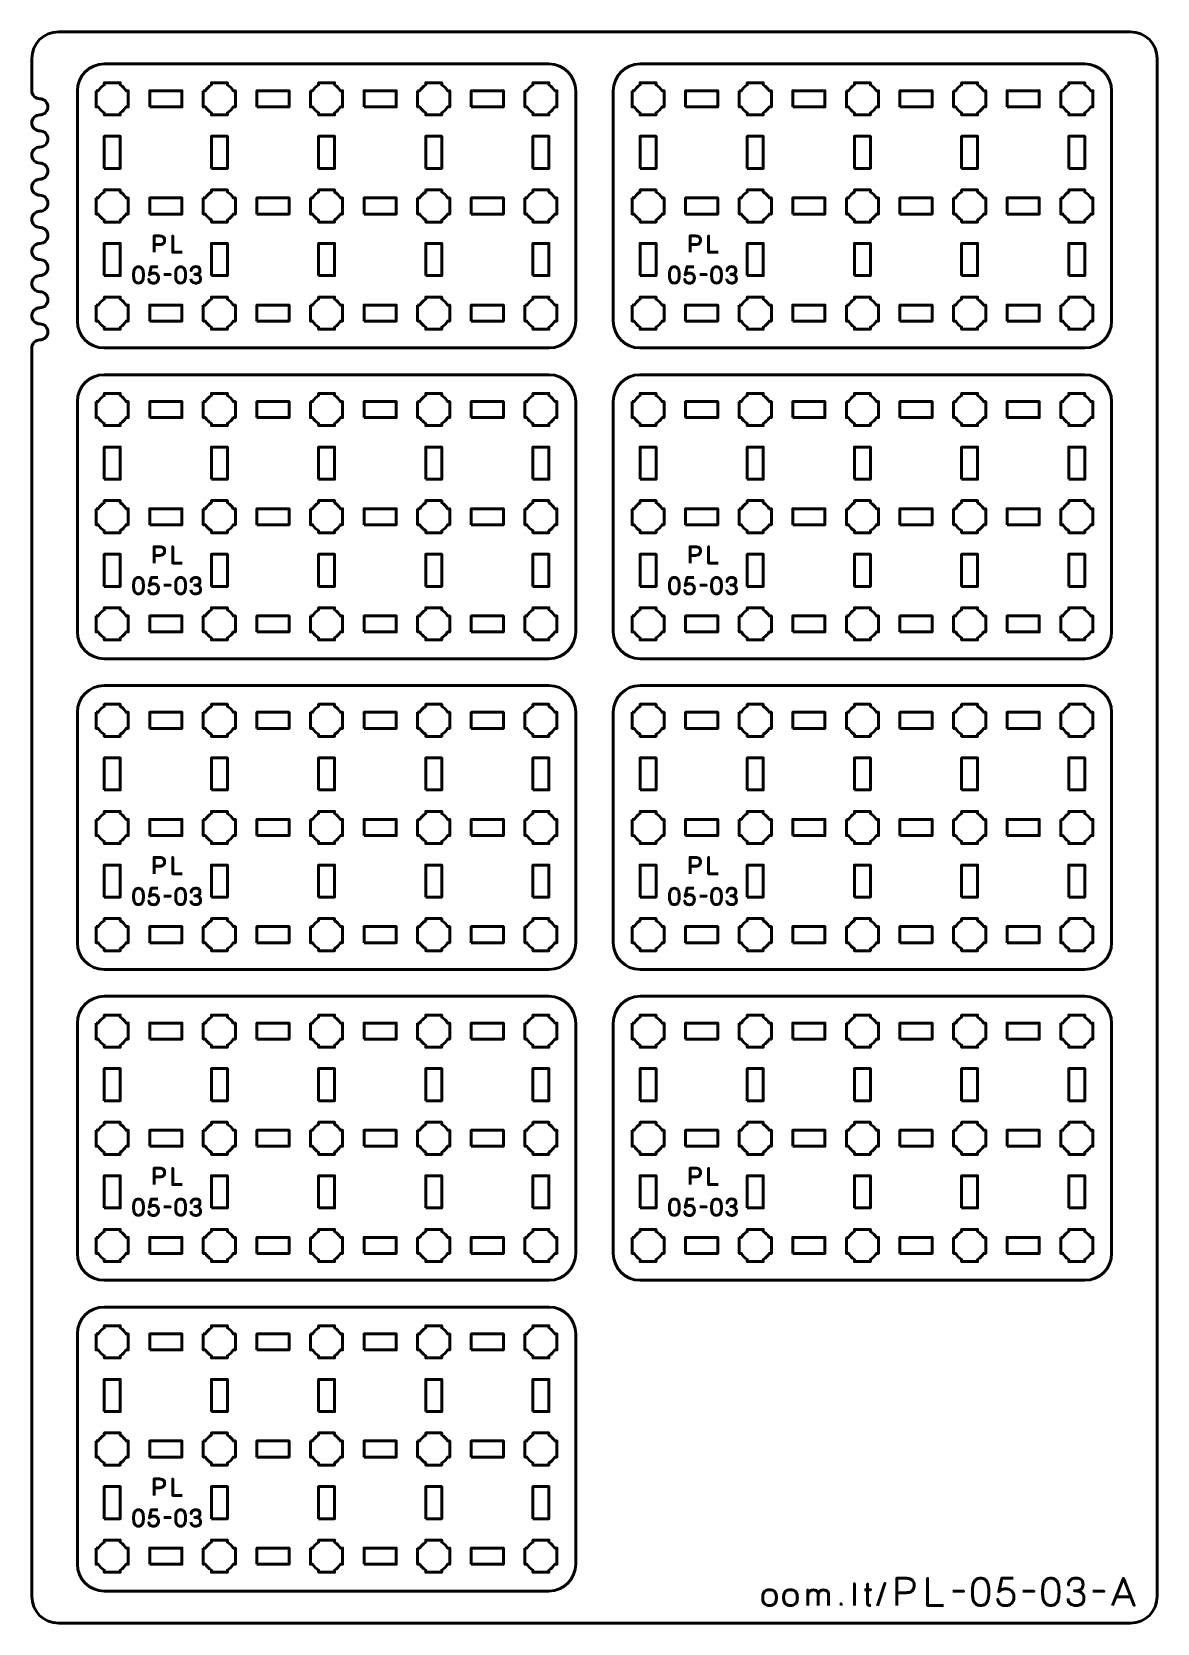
# Model space of a CAD drawing. Header units: centimetres. Extents: x -21 to 0, y -29.7 to 0.
import ezdxf

# ---------------------------------------------------------------- set-up
doc = ezdxf.new("R2010")
doc.units = ezdxf.units.CM
doc.header["$MEASUREMENT"] = 0
doc.layers.add('Layer 1', color=7, linetype='Continuous')

msp = doc.modelspace()

# ---------------------------------------------------------------- linework, layer by layer
at = {"layer": 'Layer 1', "lineweight": 53}
for points in [[(-18.8, -1.4), (-18.2, -1.4), (-18.2, -1.1), (-18.8, -1.1), (-18.8, -1.4)], [(-16.8, -1.4), (-16.2, -1.4), (-16.2, -1.1), (-16.8, -1.1), (-16.8, -1.4)], [(-14.8, -1.4), (-14.2, -1.4), (-14.2, -1.1), (-14.8, -1.1), (-14.8, -1.4)], [(-12.8, -1.4), (-12.2, -1.4), (-12.2, -1.1), (-12.8, -1.1), (-12.8, -1.4)], [(-8.8, -1.4), (-8.2, -1.4), (-8.2, -1.1), (-8.8, -1.1), (-8.8, -1.4)], [(-6.8, -1.4), (-6.2, -1.4), (-6.2, -1.1), (-6.8, -1.1), (-6.8, -1.4)], [(-4.8, -1.4), (-4.2, -1.4), (-4.2, -1.1), (-4.8, -1.1), (-4.8, -1.4)], [(-2.8, -1.4), (-2.2, -1.4), (-2.2, -1.1), (-2.8, -1.1), (-2.8, -1.4)], [(-19.65, -2.55), (-19.35, -2.55), (-19.35, -1.95), (-19.65, -1.95), (-19.65, -2.55)], [(-17.65, -2.55), (-17.35, -2.55), (-17.35, -1.95), (-17.65, -1.95), (-17.65, -2.55)], [(-15.65, -2.55), (-15.35, -2.55), (-15.35, -1.95), (-15.65, -1.95), (-15.65, -2.55)], [(-13.65, -2.55), (-13.35, -2.55), (-13.35, -1.95), (-13.65, -1.95), (-13.65, -2.55)], [(-11.65, -2.55), (-11.35, -2.55), (-11.35, -1.95), (-11.65, -1.95), (-11.65, -2.55)], [(-9.65, -2.55), (-9.35, -2.55), (-9.35, -1.95), (-9.65, -1.95), (-9.65, -2.55)], [(-7.65, -2.55), (-7.35, -2.55), (-7.35, -1.95), (-7.65, -1.95), (-7.65, -2.55)], [(-5.65, -2.55), (-5.35, -2.55), (-5.35, -1.95), (-5.65, -1.95), (-5.65, -2.55)], [(-3.65, -2.55), (-3.35, -2.55), (-3.35, -1.95), (-3.65, -1.95), (-3.65, -2.55)], [(-1.65, -2.55), (-1.35, -2.55), (-1.35, -1.95), (-1.65, -1.95), (-1.65, -2.55)], [(-18.8, -3.4), (-18.2, -3.4), (-18.2, -3.1), (-18.8, -3.1), (-18.8, -3.4)], [(-16.8, -3.4), (-16.2, -3.4), (-16.2, -3.1), (-16.8, -3.1), (-16.8, -3.4)], [(-14.8, -3.4), (-14.2, -3.4), (-14.2, -3.1), (-14.8, -3.1), (-14.8, -3.4)], [(-12.8, -3.4), (-12.2, -3.4), (-12.2, -3.1), (-12.8, -3.1), (-12.8, -3.4)], [(-8.8, -3.4), (-8.2, -3.4), (-8.2, -3.1), (-8.8, -3.1), (-8.8, -3.4)], [(-6.8, -3.4), (-6.2, -3.4), (-6.2, -3.1), (-6.8, -3.1), (-6.8, -3.4)], [(-4.8, -3.4), (-4.2, -3.4), (-4.2, -3.1), (-4.8, -3.1), (-4.8, -3.4)], [(-2.8, -3.4), (-2.2, -3.4), (-2.2, -3.1), (-2.8, -3.1), (-2.8, -3.4)], [(-19.65, -4.55), (-19.35, -4.55), (-19.35, -3.95), (-19.65, -3.95), (-19.65, -4.55)], [(-17.65, -4.55), (-17.35, -4.55), (-17.35, -3.95), (-17.65, -3.95), (-17.65, -4.55)], [(-15.65, -4.55), (-15.35, -4.55), (-15.35, -3.95), (-15.65, -3.95), (-15.65, -4.55)], [(-13.65, -4.55), (-13.35, -4.55), (-13.35, -3.95), (-13.65, -3.95), (-13.65, -4.55)], [(-11.65, -4.55), (-11.35, -4.55), (-11.35, -3.95), (-11.65, -3.95), (-11.65, -4.55)], [(-9.65, -4.55), (-9.35, -4.55), (-9.35, -3.95), (-9.65, -3.95), (-9.65, -4.55)], [(-7.65, -4.55), (-7.35, -4.55), (-7.35, -3.95), (-7.65, -3.95), (-7.65, -4.55)], [(-5.65, -4.55), (-5.35, -4.55), (-5.35, -3.95), (-5.65, -3.95), (-5.65, -4.55)], [(-3.65, -4.55), (-3.35, -4.55), (-3.35, -3.95), (-3.65, -3.95), (-3.65, -4.55)], [(-1.65, -4.55), (-1.35, -4.55), (-1.35, -3.95), (-1.65, -3.95), (-1.65, -4.55)], [(-18.8, -5.4), (-18.2, -5.4), (-18.2, -5.1), (-18.8, -5.1), (-18.8, -5.4)], [(-16.8, -5.4), (-16.2, -5.4), (-16.2, -5.1), (-16.8, -5.1), (-16.8, -5.4)], [(-14.8, -5.4), (-14.2, -5.4), (-14.2, -5.1), (-14.8, -5.1), (-14.8, -5.4)], [(-12.8, -5.4), (-12.2, -5.4), (-12.2, -5.1), (-12.8, -5.1), (-12.8, -5.4)], [(-8.8, -5.4), (-8.2, -5.4), (-8.2, -5.1), (-8.8, -5.1), (-8.8, -5.4)], [(-6.8, -5.4), (-6.2, -5.4), (-6.2, -5.1), (-6.8, -5.1), (-6.8, -5.4)], [(-4.8, -5.4), (-4.2, -5.4), (-4.2, -5.1), (-4.8, -5.1), (-4.8, -5.4)], [(-2.8, -5.4), (-2.2, -5.4), (-2.2, -5.1), (-2.8, -5.1), (-2.8, -5.4)], [(-18.8, -7.2), (-18.2, -7.2), (-18.2, -6.9), (-18.8, -6.9), (-18.8, -7.2)], [(-16.8, -7.2), (-16.2, -7.2), (-16.2, -6.9), (-16.8, -6.9), (-16.8, -7.2)], [(-14.8, -7.2), (-14.2, -7.2), (-14.2, -6.9), (-14.8, -6.9), (-14.8, -7.2)], [(-12.8, -7.2), (-12.2, -7.2), (-12.2, -6.9), (-12.8, -6.9), (-12.8, -7.2)], [(-8.8, -7.2), (-8.2, -7.2), (-8.2, -6.9), (-8.8, -6.9), (-8.8, -7.2)], [(-6.8, -7.2), (-6.2, -7.2), (-6.2, -6.9), (-6.8, -6.9), (-6.8, -7.2)], [(-4.8, -7.2), (-4.2, -7.2), (-4.2, -6.9), (-4.8, -6.9), (-4.8, -7.2)], [(-2.8, -7.2), (-2.2, -7.2), (-2.2, -6.9), (-2.8, -6.9), (-2.8, -7.2)], [(-19.65, -8.35), (-19.35, -8.35), (-19.35, -7.75), (-19.65, -7.75), (-19.65, -8.35)], [(-17.65, -8.35), (-17.35, -8.35), (-17.35, -7.75), (-17.65, -7.75), (-17.65, -8.35)], [(-15.65, -8.35), (-15.35, -8.35), (-15.35, -7.75), (-15.65, -7.75), (-15.65, -8.35)], [(-13.65, -8.35), (-13.35, -8.35), (-13.35, -7.75), (-13.65, -7.75), (-13.65, -8.35)], [(-11.65, -8.35), (-11.35, -8.35), (-11.35, -7.75), (-11.65, -7.75), (-11.65, -8.35)], [(-9.65, -8.35), (-9.35, -8.35), (-9.35, -7.75), (-9.65, -7.75), (-9.65, -8.35)], [(-7.65, -8.35), (-7.35, -8.35), (-7.35, -7.75), (-7.65, -7.75), (-7.65, -8.35)], [(-5.65, -8.35), (-5.35, -8.35), (-5.35, -7.75), (-5.65, -7.75), (-5.65, -8.35)], [(-3.65, -8.35), (-3.35, -8.35), (-3.35, -7.75), (-3.65, -7.75), (-3.65, -8.35)], [(-1.65, -8.35), (-1.35, -8.35), (-1.35, -7.75), (-1.65, -7.75), (-1.65, -8.35)], [(-18.8, -9.2), (-18.2, -9.2), (-18.2, -8.9), (-18.8, -8.9), (-18.8, -9.2)], [(-16.8, -9.2), (-16.2, -9.2), (-16.2, -8.9), (-16.8, -8.9), (-16.8, -9.2)], [(-14.8, -9.2), (-14.2, -9.2), (-14.2, -8.9), (-14.8, -8.9), (-14.8, -9.2)], [(-12.8, -9.2), (-12.2, -9.2), (-12.2, -8.9), (-12.8, -8.9), (-12.8, -9.2)], [(-8.8, -9.2), (-8.2, -9.2), (-8.2, -8.9), (-8.8, -8.9), (-8.8, -9.2)], [(-6.8, -9.2), (-6.2, -9.2), (-6.2, -8.9), (-6.8, -8.9), (-6.8, -9.2)], [(-4.8, -9.2), (-4.2, -9.2), (-4.2, -8.9), (-4.8, -8.9), (-4.8, -9.2)], [(-2.8, -9.2), (-2.2, -9.2), (-2.2, -8.9), (-2.8, -8.9), (-2.8, -9.2)], [(-19.65, -10.35), (-19.35, -10.35), (-19.35, -9.75), (-19.65, -9.75), (-19.65, -10.35)], [(-17.65, -10.35), (-17.35, -10.35), (-17.35, -9.75), (-17.65, -9.75), (-17.65, -10.35)], [(-15.65, -10.35), (-15.35, -10.35), (-15.35, -9.75), (-15.65, -9.75), (-15.65, -10.35)], [(-13.65, -10.35), (-13.35, -10.35), (-13.35, -9.75), (-13.65, -9.75), (-13.65, -10.35)], [(-11.65, -10.35), (-11.35, -10.35), (-11.35, -9.75), (-11.65, -9.75), (-11.65, -10.35)], [(-9.65, -10.35), (-9.35, -10.35), (-9.35, -9.75), (-9.65, -9.75), (-9.65, -10.35)], [(-7.65, -10.35), (-7.35, -10.35), (-7.35, -9.75), (-7.65, -9.75), (-7.65, -10.35)], [(-5.65, -10.35), (-5.35, -10.35), (-5.35, -9.75), (-5.65, -9.75), (-5.65, -10.35)], [(-3.65, -10.35), (-3.35, -10.35), (-3.35, -9.75), (-3.65, -9.75), (-3.65, -10.35)], [(-1.65, -10.35), (-1.35, -10.35), (-1.35, -9.75), (-1.65, -9.75), (-1.65, -10.35)], [(-18.8, -11.2), (-18.2, -11.2), (-18.2, -10.9), (-18.8, -10.9), (-18.8, -11.2)], [(-16.8, -11.2), (-16.2, -11.2), (-16.2, -10.9), (-16.8, -10.9), (-16.8, -11.2)], [(-14.8, -11.2), (-14.2, -11.2), (-14.2, -10.9), (-14.8, -10.9), (-14.8, -11.2)], [(-12.8, -11.2), (-12.2, -11.2), (-12.2, -10.9), (-12.8, -10.9), (-12.8, -11.2)], [(-8.8, -11.2), (-8.2, -11.2), (-8.2, -10.9), (-8.8, -10.9), (-8.8, -11.2)], [(-6.8, -11.2), (-6.2, -11.2), (-6.2, -10.9), (-6.8, -10.9), (-6.8, -11.2)], [(-4.8, -11.2), (-4.2, -11.2), (-4.2, -10.9), (-4.8, -10.9), (-4.8, -11.2)], [(-2.8, -11.2), (-2.2, -11.2), (-2.2, -10.9), (-2.8, -10.9), (-2.8, -11.2)], [(-18.8, -13), (-18.2, -13), (-18.2, -12.7), (-18.8, -12.7), (-18.8, -13)], [(-16.8, -13), (-16.2, -13), (-16.2, -12.7), (-16.8, -12.7), (-16.8, -13)], [(-14.8, -13), (-14.2, -13), (-14.2, -12.7), (-14.8, -12.7), (-14.8, -13)], [(-12.8, -13), (-12.2, -13), (-12.2, -12.7), (-12.8, -12.7), (-12.8, -13)], [(-8.8, -13), (-8.2, -13), (-8.2, -12.7), (-8.8, -12.7), (-8.8, -13)], [(-6.8, -13), (-6.2, -13), (-6.2, -12.7), (-6.8, -12.7), (-6.8, -13)], [(-4.8, -13), (-4.2, -13), (-4.2, -12.7), (-4.8, -12.7), (-4.8, -13)], [(-2.8, -13), (-2.2, -13), (-2.2, -12.7), (-2.8, -12.7), (-2.8, -13)], [(-19.65, -14.15), (-19.35, -14.15), (-19.35, -13.55), (-19.65, -13.55), (-19.65, -14.15)], [(-17.65, -14.15), (-17.35, -14.15), (-17.35, -13.55), (-17.65, -13.55), (-17.65, -14.15)], [(-15.65, -14.15), (-15.35, -14.15), (-15.35, -13.55), (-15.65, -13.55), (-15.65, -14.15)], [(-13.65, -14.15), (-13.35, -14.15), (-13.35, -13.55), (-13.65, -13.55), (-13.65, -14.15)], [(-11.65, -14.15), (-11.35, -14.15), (-11.35, -13.55), (-11.65, -13.55), (-11.65, -14.15)], [(-9.65, -14.15), (-9.35, -14.15), (-9.35, -13.55), (-9.65, -13.55), (-9.65, -14.15)], [(-7.65, -14.15), (-7.35, -14.15), (-7.35, -13.55), (-7.65, -13.55), (-7.65, -14.15)], [(-5.65, -14.15), (-5.35, -14.15), (-5.35, -13.55), (-5.65, -13.55), (-5.65, -14.15)], [(-3.65, -14.15), (-3.35, -14.15), (-3.35, -13.55), (-3.65, -13.55), (-3.65, -14.15)], [(-1.65, -14.15), (-1.35, -14.15), (-1.35, -13.55), (-1.65, -13.55), (-1.65, -14.15)], [(-18.8, -15), (-18.2, -15), (-18.2, -14.7), (-18.8, -14.7), (-18.8, -15)], [(-16.8, -15), (-16.2, -15), (-16.2, -14.7), (-16.8, -14.7), (-16.8, -15)], [(-14.8, -15), (-14.2, -15), (-14.2, -14.7), (-14.8, -14.7), (-14.8, -15)], [(-12.8, -15), (-12.2, -15), (-12.2, -14.7), (-12.8, -14.7), (-12.8, -15)], [(-8.8, -15), (-8.2, -15), (-8.2, -14.7), (-8.8, -14.7), (-8.8, -15)], [(-6.8, -15), (-6.2, -15), (-6.2, -14.7), (-6.8, -14.7), (-6.8, -15)], [(-4.8, -15), (-4.2, -15), (-4.2, -14.7), (-4.8, -14.7), (-4.8, -15)], [(-2.8, -15), (-2.2, -15), (-2.2, -14.7), (-2.8, -14.7), (-2.8, -15)], [(-19.65, -16.15), (-19.35, -16.15), (-19.35, -15.55), (-19.65, -15.55), (-19.65, -16.15)], [(-17.65, -16.15), (-17.35, -16.15), (-17.35, -15.55), (-17.65, -15.55), (-17.65, -16.15)], [(-15.65, -16.15), (-15.35, -16.15), (-15.35, -15.55), (-15.65, -15.55), (-15.65, -16.15)], [(-13.65, -16.15), (-13.35, -16.15), (-13.35, -15.55), (-13.65, -15.55), (-13.65, -16.15)], [(-11.65, -16.15), (-11.35, -16.15), (-11.35, -15.55), (-11.65, -15.55), (-11.65, -16.15)], [(-9.65, -16.15), (-9.35, -16.15), (-9.35, -15.55), (-9.65, -15.55), (-9.65, -16.15)], [(-7.65, -16.15), (-7.35, -16.15), (-7.35, -15.55), (-7.65, -15.55), (-7.65, -16.15)], [(-5.65, -16.15), (-5.35, -16.15), (-5.35, -15.55), (-5.65, -15.55), (-5.65, -16.15)], [(-3.65, -16.15), (-3.35, -16.15), (-3.35, -15.55), (-3.65, -15.55), (-3.65, -16.15)], [(-1.65, -16.15), (-1.35, -16.15), (-1.35, -15.55), (-1.65, -15.55), (-1.65, -16.15)], [(-18.8, -17), (-18.2, -17), (-18.2, -16.7), (-18.8, -16.7), (-18.8, -17)], [(-16.8, -17), (-16.2, -17), (-16.2, -16.7), (-16.8, -16.7), (-16.8, -17)], [(-14.8, -17), (-14.2, -17), (-14.2, -16.7), (-14.8, -16.7), (-14.8, -17)], [(-12.8, -17), (-12.2, -17), (-12.2, -16.7), (-12.8, -16.7), (-12.8, -17)], [(-8.8, -17), (-8.2, -17), (-8.2, -16.7), (-8.8, -16.7), (-8.8, -17)], [(-6.8, -17), (-6.2, -17), (-6.2, -16.7), (-6.8, -16.7), (-6.8, -17)], [(-4.8, -17), (-4.2, -17), (-4.2, -16.7), (-4.8, -16.7), (-4.8, -17)], [(-2.8, -17), (-2.2, -17), (-2.2, -16.7), (-2.8, -16.7), (-2.8, -17)], [(-18.8, -18.8), (-18.2, -18.8), (-18.2, -18.5), (-18.8, -18.5), (-18.8, -18.8)], [(-16.8, -18.8), (-16.2, -18.8), (-16.2, -18.5), (-16.8, -18.5), (-16.8, -18.8)], [(-14.8, -18.8), (-14.2, -18.8), (-14.2, -18.5), (-14.8, -18.5), (-14.8, -18.8)], [(-12.8, -18.8), (-12.2, -18.8), (-12.2, -18.5), (-12.8, -18.5), (-12.8, -18.8)], [(-8.8, -18.8), (-8.2, -18.8), (-8.2, -18.5), (-8.8, -18.5), (-8.8, -18.8)], [(-6.8, -18.8), (-6.2, -18.8), (-6.2, -18.5), (-6.8, -18.5), (-6.8, -18.8)], [(-4.8, -18.8), (-4.2, -18.8), (-4.2, -18.5), (-4.8, -18.5), (-4.8, -18.8)], [(-2.8, -18.8), (-2.2, -18.8), (-2.2, -18.5), (-2.8, -18.5), (-2.8, -18.8)], [(-19.65, -19.95), (-19.35, -19.95), (-19.35, -19.35), (-19.65, -19.35), (-19.65, -19.95)], [(-17.65, -19.95), (-17.35, -19.95), (-17.35, -19.35), (-17.65, -19.35), (-17.65, -19.95)], [(-15.65, -19.95), (-15.35, -19.95), (-15.35, -19.35), (-15.65, -19.35), (-15.65, -19.95)], [(-13.65, -19.95), (-13.35, -19.95), (-13.35, -19.35), (-13.65, -19.35), (-13.65, -19.95)], [(-11.65, -19.95), (-11.35, -19.95), (-11.35, -19.35), (-11.65, -19.35), (-11.65, -19.95)], [(-9.65, -19.95), (-9.35, -19.95), (-9.35, -19.35), (-9.65, -19.35), (-9.65, -19.95)], [(-7.65, -19.95), (-7.35, -19.95), (-7.35, -19.35), (-7.65, -19.35), (-7.65, -19.95)], [(-5.65, -19.95), (-5.35, -19.95), (-5.35, -19.35), (-5.65, -19.35), (-5.65, -19.95)], [(-3.65, -19.95), (-3.35, -19.95), (-3.35, -19.35), (-3.65, -19.35), (-3.65, -19.95)], [(-1.65, -19.95), (-1.35, -19.95), (-1.35, -19.35), (-1.65, -19.35), (-1.65, -19.95)], [(-18.8, -20.8), (-18.2, -20.8), (-18.2, -20.5), (-18.8, -20.5), (-18.8, -20.8)], [(-16.8, -20.8), (-16.2, -20.8), (-16.2, -20.5), (-16.8, -20.5), (-16.8, -20.8)], [(-14.8, -20.8), (-14.2, -20.8), (-14.2, -20.5), (-14.8, -20.5), (-14.8, -20.8)], [(-12.8, -20.8), (-12.2, -20.8), (-12.2, -20.5), (-12.8, -20.5), (-12.8, -20.8)], [(-8.8, -20.8), (-8.2, -20.8), (-8.2, -20.5), (-8.8, -20.5), (-8.8, -20.8)], [(-6.8, -20.8), (-6.2, -20.8), (-6.2, -20.5), (-6.8, -20.5), (-6.8, -20.8)], [(-4.8, -20.8), (-4.2, -20.8), (-4.2, -20.5), (-4.8, -20.5), (-4.8, -20.8)], [(-2.8, -20.8), (-2.2, -20.8), (-2.2, -20.5), (-2.8, -20.5), (-2.8, -20.8)], [(-19.65, -21.95), (-19.35, -21.95), (-19.35, -21.35), (-19.65, -21.35), (-19.65, -21.95)], [(-17.65, -21.95), (-17.35, -21.95), (-17.35, -21.35), (-17.65, -21.35), (-17.65, -21.95)], [(-15.65, -21.95), (-15.35, -21.95), (-15.35, -21.35), (-15.65, -21.35), (-15.65, -21.95)], [(-13.65, -21.95), (-13.35, -21.95), (-13.35, -21.35), (-13.65, -21.35), (-13.65, -21.95)], [(-11.65, -21.95), (-11.35, -21.95), (-11.35, -21.35), (-11.65, -21.35), (-11.65, -21.95)], [(-9.65, -21.95), (-9.35, -21.95), (-9.35, -21.35), (-9.65, -21.35), (-9.65, -21.95)], [(-7.65, -21.95), (-7.35, -21.95), (-7.35, -21.35), (-7.65, -21.35), (-7.65, -21.95)], [(-5.65, -21.95), (-5.35, -21.95), (-5.35, -21.35), (-5.65, -21.35), (-5.65, -21.95)], [(-3.65, -21.95), (-3.35, -21.95), (-3.35, -21.35), (-3.65, -21.35), (-3.65, -21.95)], [(-1.65, -21.95), (-1.35, -21.95), (-1.35, -21.35), (-1.65, -21.35), (-1.65, -21.95)], [(-18.8, -22.8), (-18.2, -22.8), (-18.2, -22.5), (-18.8, -22.5), (-18.8, -22.8)], [(-16.8, -22.8), (-16.2, -22.8), (-16.2, -22.5), (-16.8, -22.5), (-16.8, -22.8)], [(-14.8, -22.8), (-14.2, -22.8), (-14.2, -22.5), (-14.8, -22.5), (-14.8, -22.8)], [(-12.8, -22.8), (-12.2, -22.8), (-12.2, -22.5), (-12.8, -22.5), (-12.8, -22.8)], [(-8.8, -22.8), (-8.2, -22.8), (-8.2, -22.5), (-8.8, -22.5), (-8.8, -22.8)], [(-6.8, -22.8), (-6.2, -22.8), (-6.2, -22.5), (-6.8, -22.5), (-6.8, -22.8)], [(-4.8, -22.8), (-4.2, -22.8), (-4.2, -22.5), (-4.8, -22.5), (-4.8, -22.8)], [(-2.8, -22.8), (-2.2, -22.8), (-2.2, -22.5), (-2.8, -22.5), (-2.8, -22.8)], [(-18.8, -24.6), (-18.2, -24.6), (-18.2, -24.3), (-18.8, -24.3), (-18.8, -24.6)], [(-16.8, -24.6), (-16.2, -24.6), (-16.2, -24.3), (-16.8, -24.3), (-16.8, -24.6)], [(-14.8, -24.6), (-14.2, -24.6), (-14.2, -24.3), (-14.8, -24.3), (-14.8, -24.6)], [(-12.8, -24.6), (-12.2, -24.6), (-12.2, -24.3), (-12.8, -24.3), (-12.8, -24.6)], [(-19.65, -25.75), (-19.35, -25.75), (-19.35, -25.15), (-19.65, -25.15), (-19.65, -25.75)], [(-17.65, -25.75), (-17.35, -25.75), (-17.35, -25.15), (-17.65, -25.15), (-17.65, -25.75)], [(-15.65, -25.75), (-15.35, -25.75), (-15.35, -25.15), (-15.65, -25.15), (-15.65, -25.75)], [(-13.65, -25.75), (-13.35, -25.75), (-13.35, -25.15), (-13.65, -25.15), (-13.65, -25.75)], [(-11.65, -25.75), (-11.35, -25.75), (-11.35, -25.15), (-11.65, -25.15), (-11.65, -25.75)], [(-18.8, -26.6), (-18.2, -26.6), (-18.2, -26.3), (-18.8, -26.3), (-18.8, -26.6)], [(-16.8, -26.6), (-16.2, -26.6), (-16.2, -26.3), (-16.8, -26.3), (-16.8, -26.6)], [(-14.8, -26.6), (-14.2, -26.6), (-14.2, -26.3), (-14.8, -26.3), (-14.8, -26.6)], [(-12.8, -26.6), (-12.2, -26.6), (-12.2, -26.3), (-12.8, -26.3), (-12.8, -26.6)], [(-19.65, -27.75), (-19.35, -27.75), (-19.35, -27.15), (-19.65, -27.15), (-19.65, -27.75)], [(-17.65, -27.75), (-17.35, -27.75), (-17.35, -27.15), (-17.65, -27.15), (-17.65, -27.75)], [(-15.65, -27.75), (-15.35, -27.75), (-15.35, -27.15), (-15.65, -27.15), (-15.65, -27.75)], [(-13.65, -27.75), (-13.35, -27.75), (-13.35, -27.15), (-13.65, -27.15), (-13.65, -27.75)], [(-11.65, -27.75), (-11.35, -27.75), (-11.35, -27.15), (-11.65, -27.15), (-11.65, -27.75)], [(-18.8, -28.6), (-18.2, -28.6), (-18.2, -28.3), (-18.8, -28.3), (-18.8, -28.6)], [(-16.8, -28.6), (-16.2, -28.6), (-16.2, -28.3), (-16.8, -28.3), (-16.8, -28.6)], [(-14.8, -28.6), (-14.2, -28.6), (-14.2, -28.3), (-14.8, -28.3), (-14.8, -28.6)], [(-12.8, -28.6), (-12.2, -28.6), (-12.2, -28.3), (-12.8, -28.3), (-12.8, -28.6)]]:
    msp.add_lwpolyline(points, close=True, dxfattribs=at)
at = {"layer": 'Layer 1', "color": 1, "lineweight": 53}
msp.add_open_spline([(-21.00003, -29.19995), (-21.00003, -29.19995), (-21.00003, -5.89992), (-21.00003, -5.89992), (-21.00003, -5.89992), (-21.00003, -5.81709), (-20.93286, -5.74992), (-20.85003, -5.74992), (-20.85003, -5.74992), (-20.7672, -5.74992), (-20.70003, -5.68275), (-20.70003, -5.59992), (-20.70003, -5.59992), (-20.70003, -5.51709), (-20.7672, -5.44992), (-20.85003, -5.44992), (-20.85003, -5.44992), (-20.93286, -5.44992), (-21.00003, -5.38275), (-21.00003, -5.29992), (-21.00003, -5.29992), (-21.00003, -5.21709), (-20.93286, -5.14992), (-20.85003, -5.14992), (-20.85003, -5.14992), (-20.7672, -5.14992), (-20.70003, -5.08275), (-20.70003, -4.99992), (-20.70003, -4.99992), (-20.70003, -4.91709), (-20.7672, -4.84992), (-20.85003, -4.84992), (-20.85003, -4.84992), (-20.93286, -4.84992), (-21.00003, -4.78275), (-21.00003, -4.69992), (-21.00003, -4.69992), (-21.00003, -4.61709), (-20.93286, -4.54992), (-20.85003, -4.54992), (-20.85003, -4.54992), (-20.7672, -4.54992), (-20.70003, -4.48275), (-20.70003, -4.39992), (-20.70003, -4.39992), (-20.70003, -4.31709), (-20.7672, -4.24992), (-20.85003, -4.24992), (-20.85003, -4.24992), (-20.93286, -4.24992), (-21.00003, -4.18275), (-21.00003, -4.09992), (-21.00003, -4.09992), (-21.00003, -4.01709), (-20.93286, -3.94992), (-20.85003, -3.94992), (-20.85003, -3.94992), (-20.7672, -3.94992), (-20.70003, -3.88275), (-20.70003, -3.79992), (-20.70003, -3.79992), (-20.70003, -3.71709), (-20.7672, -3.64992), (-20.85003, -3.64992), (-20.85003, -3.64992), (-20.93286, -3.64992), (-21.00003, -3.58275), (-21.00003, -3.49992), (-21.00003, -3.49992), (-21.00003, -3.41709), (-20.93286, -3.34992), (-20.85003, -3.34992), (-20.85003, -3.34992), (-20.7672, -3.34992), (-20.70003, -3.28275), (-20.70003, -3.19992), (-20.70003, -3.19992), (-20.70003, -3.11709), (-20.7672, -3.04992), (-20.85003, -3.04992), (-20.85003, -3.04992), (-20.93286, -3.04992), (-21.00003, -2.98275), (-21.00003, -2.89992), (-21.00003, -2.89992), (-21.00003, -2.81709), (-20.93286, -2.74992), (-20.85003, -2.74992), (-20.85003, -2.74992), (-20.7672, -2.74992), (-20.70003, -2.68275), (-20.70003, -2.59992), (-20.70003, -2.59992), (-20.70003, -2.51709), (-20.7672, -2.44992), (-20.85003, -2.44992), (-20.85003, -2.44992), (-20.93286, -2.44992), (-21.00003, -2.38275), (-21.00003, -2.29992), (-21.00003, -2.29992), (-21.00003, -2.21709), (-20.93286, -2.14992), (-20.85003, -2.14992), (-20.85003, -2.14992), (-20.7672, -2.14992), (-20.70003, -2.08275), (-20.70003, -1.99992), (-20.70003, -1.99992), (-20.70003, -1.91709), (-20.7672, -1.84992), (-20.85003, -1.84992), (-20.85003, -1.84992), (-20.93286, -1.84992), (-21.00003, -1.78275), (-21.00003, -1.69992), (-21.00003, -1.69992), (-21.00003, -1.61709), (-20.93286, -1.54992), (-20.85003, -1.54992), (-20.85003, -1.54992), (-20.7672, -1.54992), (-20.70003, -1.48275), (-20.70003, -1.39992), (-20.70003, -1.39992), (-20.70003, -1.31709), (-20.7672, -1.24992), (-20.85003, -1.24992), (-20.85003, -1.24992), (-20.93286, -1.24992), (-21.00003, -1.18275), (-21.00003, -1.09992), (-21.00003, -1.09992), (-21.00003, -1.09992), (-21.00003, -0.49992), (-21.00003, -0.49992), (-21.00003, -0.49992), (-21.00003, -0.22295), (-20.77694, 0.00004), (-20.49994, 0.00004), (-20.49994, 0.00004), (-20.49994, 0.00004), (-0.50008, 0.00004), (-0.50008, 0.00004), (-0.50008, 0.00004), (-0.22294, 0.00004), (0.00002, -0.22295), (0.00002, -0.49992), (0.00002, -0.49992), (0.00002, -0.49992), (0.00002, -29.19995), (0.00002, -29.19995), (0.00002, -29.19995), (0.00002, -29.47695), (-0.22294, -29.70004), (-0.50008, -29.70004), (-0.50008, -29.70004), (-0.50008, -29.70004), (-20.49994, -29.70004), (-20.49994, -29.70004), (-20.49994, -29.70004), (-20.77694, -29.70004), (-21.00003, -29.47695), (-21.00003, -29.19995)], degree=3, knots=[0, 0, 0, 0, 0.02439024, 0.02439024, 0.02439024, 0.02439024, 0.04878049, 0.04878049, 0.04878049, 0.04878049, 0.07317073, 0.07317073, 0.07317073, 0.07317073, 0.09756098, 0.09756098, 0.09756098, 0.09756098, 0.12195122, 0.12195122, 0.12195122, 0.12195122, 0.14634146, 0.14634146, 0.14634146, 0.14634146, 0.17073171, 0.17073171, 0.17073171, 0.17073171, 0.19512195, 0.19512195, 0.19512195, 0.19512195, 0.2195122, 0.2195122, 0.2195122, 0.2195122, 0.24390244, 0.24390244, 0.24390244, 0.24390244, 0.26829268, 0.26829268, 0.26829268, 0.26829268, 0.29268293, 0.29268293, 0.29268293, 0.29268293, 0.31707317, 0.31707317, 0.31707317, 0.31707317, 0.34146341, 0.34146341, 0.34146341, 0.34146341, 0.36585366, 0.36585366, 0.36585366, 0.36585366, 0.3902439, 0.3902439, 0.3902439, 0.3902439, 0.41463415, 0.41463415, 0.41463415, 0.41463415, 0.43902439, 0.43902439, 0.43902439, 0.43902439, 0.46341463, 0.46341463, 0.46341463, 0.46341463, 0.48780488, 0.48780488, 0.48780488, 0.48780488, 0.51219512, 0.51219512, 0.51219512, 0.51219512, 0.53658537, 0.53658537, 0.53658537, 0.53658537, 0.56097561, 0.56097561, 0.56097561, 0.56097561, 0.58536585, 0.58536585, 0.58536585, 0.58536585, 0.6097561, 0.6097561, 0.6097561, 0.6097561, 0.63414634, 0.63414634, 0.63414634, 0.63414634, 0.65853659, 0.65853659, 0.65853659, 0.65853659, 0.68292683, 0.68292683, 0.68292683, 0.68292683, 0.70731707, 0.70731707, 0.70731707, 0.70731707, 0.73170732, 0.73170732, 0.73170732, 0.73170732, 0.75609756, 0.75609756, 0.75609756, 0.75609756, 0.7804878, 0.7804878, 0.7804878, 0.7804878, 0.80487805, 0.80487805, 0.80487805, 0.80487805, 0.82926829, 0.82926829, 0.82926829, 0.82926829, 0.85365854, 0.85365854, 0.85365854, 0.85365854, 0.87804878, 0.87804878, 0.87804878, 0.87804878, 0.90243902, 0.90243902, 0.90243902, 0.90243902, 0.92682927, 0.92682927, 0.92682927, 0.92682927, 0.95121951, 0.95121951, 0.95121951, 0.95121951, 0.97560976, 0.97560976, 0.97560976, 0.97560976, 1, 1, 1, 1], dxfattribs=at)
at = {"layer": 'Layer 1', "color": 3, "lineweight": 53}
for points in [[(-20.15, -5.4), (-20.15, -5.4), (-20.15, -1.1), (-20.15, -1.1), (-20.15, -1.1), (-20.15, -0.82391), (-19.92609, -0.6), (-19.65, -0.6), (-19.65, -0.6), (-19.65, -0.6), (-11.35, -0.6), (-11.35, -0.6), (-11.35, -0.6), (-11.07391, -0.6), (-10.85, -0.82391), (-10.85, -1.1), (-10.85, -1.1), (-10.85, -1.1), (-10.85, -5.4), (-10.85, -5.4), (-10.85, -5.4), (-10.85, -5.67609), (-11.07391, -5.9), (-11.35, -5.9), (-11.35, -5.9), (-11.35, -5.9), (-19.65, -5.9), (-19.65, -5.9), (-19.65, -5.9), (-19.92609, -5.9), (-20.15, -5.67609), (-20.15, -5.4)], [(-10.15, -5.4), (-10.15, -5.4), (-10.15, -1.1), (-10.15, -1.1), (-10.15, -1.1), (-10.15, -0.82391), (-9.92609, -0.6), (-9.65, -0.6), (-9.65, -0.6), (-9.65, -0.6), (-1.35, -0.6), (-1.35, -0.6), (-1.35, -0.6), (-1.07391, -0.6), (-0.85, -0.82391), (-0.85, -1.1), (-0.85, -1.1), (-0.85, -1.1), (-0.85, -5.4), (-0.85, -5.4), (-0.85, -5.4), (-0.85, -5.67609), (-1.07391, -5.9), (-1.35, -5.9), (-1.35, -5.9), (-1.35, -5.9), (-9.65, -5.9), (-9.65, -5.9), (-9.65, -5.9), (-9.92609, -5.9), (-10.15, -5.67609), (-10.15, -5.4)], [(-20.15, -11.2), (-20.15, -11.2), (-20.15, -6.9), (-20.15, -6.9), (-20.15, -6.9), (-20.15, -6.62391), (-19.92609, -6.4), (-19.65, -6.4), (-19.65, -6.4), (-19.65, -6.4), (-11.35, -6.4), (-11.35, -6.4), (-11.35, -6.4), (-11.07391, -6.4), (-10.85, -6.62391), (-10.85, -6.9), (-10.85, -6.9), (-10.85, -6.9), (-10.85, -11.2), (-10.85, -11.2), (-10.85, -11.2), (-10.85, -11.47609), (-11.07391, -11.7), (-11.35, -11.7), (-11.35, -11.7), (-11.35, -11.7), (-19.65, -11.7), (-19.65, -11.7), (-19.65, -11.7), (-19.92609, -11.7), (-20.15, -11.47609), (-20.15, -11.2)], [(-10.15, -11.2), (-10.15, -11.2), (-10.15, -6.9), (-10.15, -6.9), (-10.15, -6.9), (-10.15, -6.62391), (-9.92609, -6.4), (-9.65, -6.4), (-9.65, -6.4), (-9.65, -6.4), (-1.35, -6.4), (-1.35, -6.4), (-1.35, -6.4), (-1.07391, -6.4), (-0.85, -6.62391), (-0.85, -6.9), (-0.85, -6.9), (-0.85, -6.9), (-0.85, -11.2), (-0.85, -11.2), (-0.85, -11.2), (-0.85, -11.47609), (-1.07391, -11.7), (-1.35, -11.7), (-1.35, -11.7), (-1.35, -11.7), (-9.65, -11.7), (-9.65, -11.7), (-9.65, -11.7), (-9.92609, -11.7), (-10.15, -11.47609), (-10.15, -11.2)], [(-20.15, -17), (-20.15, -17), (-20.15, -12.7), (-20.15, -12.7), (-20.15, -12.7), (-20.15, -12.42391), (-19.92609, -12.2), (-19.65, -12.2), (-19.65, -12.2), (-19.65, -12.2), (-11.35, -12.2), (-11.35, -12.2), (-11.35, -12.2), (-11.07391, -12.2), (-10.85, -12.42391), (-10.85, -12.7), (-10.85, -12.7), (-10.85, -12.7), (-10.85, -17), (-10.85, -17), (-10.85, -17), (-10.85, -17.27609), (-11.07391, -17.5), (-11.35, -17.5), (-11.35, -17.5), (-11.35, -17.5), (-19.65, -17.5), (-19.65, -17.5), (-19.65, -17.5), (-19.92609, -17.5), (-20.15, -17.27609), (-20.15, -17)], [(-10.15, -17), (-10.15, -17), (-10.15, -12.7), (-10.15, -12.7), (-10.15, -12.7), (-10.15, -12.42391), (-9.92609, -12.2), (-9.65, -12.2), (-9.65, -12.2), (-9.65, -12.2), (-1.35, -12.2), (-1.35, -12.2), (-1.35, -12.2), (-1.07391, -12.2), (-0.85, -12.42391), (-0.85, -12.7), (-0.85, -12.7), (-0.85, -12.7), (-0.85, -17), (-0.85, -17), (-0.85, -17), (-0.85, -17.27609), (-1.07391, -17.5), (-1.35, -17.5), (-1.35, -17.5), (-1.35, -17.5), (-9.65, -17.5), (-9.65, -17.5), (-9.65, -17.5), (-9.92609, -17.5), (-10.15, -17.27609), (-10.15, -17)], [(-20.15, -22.8), (-20.15, -22.8), (-20.15, -18.5), (-20.15, -18.5), (-20.15, -18.5), (-20.15, -18.22391), (-19.92609, -18), (-19.65, -18), (-19.65, -18), (-19.65, -18), (-11.35, -18), (-11.35, -18), (-11.35, -18), (-11.07391, -18), (-10.85, -18.22391), (-10.85, -18.5), (-10.85, -18.5), (-10.85, -18.5), (-10.85, -22.8), (-10.85, -22.8), (-10.85, -22.8), (-10.85, -23.07609), (-11.07391, -23.3), (-11.35, -23.3), (-11.35, -23.3), (-11.35, -23.3), (-19.65, -23.3), (-19.65, -23.3), (-19.65, -23.3), (-19.92609, -23.3), (-20.15, -23.07609), (-20.15, -22.8)], [(-10.15, -22.8), (-10.15, -22.8), (-10.15, -18.5), (-10.15, -18.5), (-10.15, -18.5), (-10.15, -18.22391), (-9.92609, -18), (-9.65, -18), (-9.65, -18), (-9.65, -18), (-1.35, -18), (-1.35, -18), (-1.35, -18), (-1.07391, -18), (-0.85, -18.22391), (-0.85, -18.5), (-0.85, -18.5), (-0.85, -18.5), (-0.85, -22.8), (-0.85, -22.8), (-0.85, -22.8), (-0.85, -23.07609), (-1.07391, -23.3), (-1.35, -23.3), (-1.35, -23.3), (-1.35, -23.3), (-9.65, -23.3), (-9.65, -23.3), (-9.65, -23.3), (-9.92609, -23.3), (-10.15, -23.07609), (-10.15, -22.8)], [(-20.15, -28.6), (-20.15, -28.6), (-20.15, -24.3), (-20.15, -24.3), (-20.15, -24.3), (-20.15, -24.02391), (-19.92609, -23.8), (-19.65, -23.8), (-19.65, -23.8), (-19.65, -23.8), (-11.35, -23.8), (-11.35, -23.8), (-11.35, -23.8), (-11.07391, -23.8), (-10.85, -24.02391), (-10.85, -24.3), (-10.85, -24.3), (-10.85, -24.3), (-10.85, -28.6), (-10.85, -28.6), (-10.85, -28.6), (-10.85, -28.87609), (-11.07391, -29.1), (-11.35, -29.1), (-11.35, -29.1), (-11.35, -29.1), (-19.65, -29.1), (-19.65, -29.1), (-19.65, -29.1), (-19.92609, -29.1), (-20.15, -28.87609), (-20.15, -28.6)]]:
    msp.add_open_spline(points, degree=3, knots=[0, 0, 0, 0, 0.125, 0.125, 0.125, 0.125, 0.25, 0.25, 0.25, 0.25, 0.375, 0.375, 0.375, 0.375, 0.5, 0.5, 0.5, 0.5, 0.625, 0.625, 0.625, 0.625, 0.75, 0.75, 0.75, 0.75, 0.875, 0.875, 0.875, 0.875, 1, 1, 1, 1], dxfattribs=at)
at = {"layer": 'Layer 1', "lineweight": 53}
for points in [[(-19.8, -1.1), (-19.8, -1.1), (-19.75985, -1.1), (-19.75985, -1.1), (-19.75985, -1.1), (-19.7335, -1.05447), (-19.69553, -1.0165), (-19.65, -0.99015), (-19.65, -0.99015), (-19.65, -0.99015), (-19.65, -0.95), (-19.65, -0.95), (-19.65, -0.95), (-19.65, -0.95), (-19.5, -0.95), (-19.5, -0.95), (-19.5, -0.95), (-19.5, -0.95), (-19.35, -0.95), (-19.35, -0.95), (-19.35, -0.95), (-19.35, -0.95), (-19.35, -0.99015), (-19.35, -0.99015), (-19.35, -0.99015), (-19.30447, -1.0165), (-19.2665, -1.05447), (-19.24015, -1.1), (-19.24015, -1.1), (-19.24015, -1.1), (-19.2, -1.1), (-19.2, -1.1), (-19.2, -1.1), (-19.2, -1.1), (-19.2, -1.25), (-19.2, -1.25), (-19.2, -1.25), (-19.2, -1.25), (-19.2, -1.4), (-19.2, -1.4), (-19.2, -1.4), (-19.2, -1.4), (-19.24015, -1.4), (-19.24015, -1.4), (-19.24015, -1.4), (-19.2665, -1.44553), (-19.30447, -1.4835), (-19.35, -1.50985), (-19.35, -1.50985), (-19.35, -1.50985), (-19.35, -1.55), (-19.35, -1.55), (-19.35, -1.55), (-19.35, -1.55), (-19.5, -1.55), (-19.5, -1.55), (-19.5, -1.55), (-19.5, -1.55), (-19.65, -1.55), (-19.65, -1.55), (-19.65, -1.55), (-19.65, -1.55), (-19.65, -1.50985), (-19.65, -1.50985), (-19.65, -1.50985), (-19.69553, -1.4835), (-19.7335, -1.44553), (-19.75985, -1.4), (-19.75985, -1.4), (-19.75985, -1.4), (-19.8, -1.4), (-19.8, -1.4), (-19.8, -1.4), (-19.8, -1.4), (-19.8, -1.25), (-19.8, -1.25), (-19.8, -1.25), (-19.8, -1.25), (-19.8, -1.1), (-19.8, -1.1)], [(-17.8, -1.1), (-17.8, -1.1), (-17.75985, -1.1), (-17.75985, -1.1), (-17.75985, -1.1), (-17.7335, -1.05447), (-17.69553, -1.0165), (-17.65, -0.99015), (-17.65, -0.99015), (-17.65, -0.99015), (-17.65, -0.95), (-17.65, -0.95), (-17.65, -0.95), (-17.65, -0.95), (-17.5, -0.95), (-17.5, -0.95), (-17.5, -0.95), (-17.5, -0.95), (-17.35, -0.95), (-17.35, -0.95), (-17.35, -0.95), (-17.35, -0.95), (-17.35, -0.99015), (-17.35, -0.99015), (-17.35, -0.99015), (-17.30447, -1.0165), (-17.2665, -1.05447), (-17.24015, -1.1), (-17.24015, -1.1), (-17.24015, -1.1), (-17.2, -1.1), (-17.2, -1.1), (-17.2, -1.1), (-17.2, -1.1), (-17.2, -1.25), (-17.2, -1.25), (-17.2, -1.25), (-17.2, -1.25), (-17.2, -1.4), (-17.2, -1.4), (-17.2, -1.4), (-17.2, -1.4), (-17.24015, -1.4), (-17.24015, -1.4), (-17.24015, -1.4), (-17.2665, -1.44553), (-17.30447, -1.4835), (-17.35, -1.50985), (-17.35, -1.50985), (-17.35, -1.50985), (-17.35, -1.55), (-17.35, -1.55), (-17.35, -1.55), (-17.35, -1.55), (-17.5, -1.55), (-17.5, -1.55), (-17.5, -1.55), (-17.5, -1.55), (-17.65, -1.55), (-17.65, -1.55), (-17.65, -1.55), (-17.65, -1.55), (-17.65, -1.50985), (-17.65, -1.50985), (-17.65, -1.50985), (-17.69553, -1.4835), (-17.7335, -1.44553), (-17.75985, -1.4), (-17.75985, -1.4), (-17.75985, -1.4), (-17.8, -1.4), (-17.8, -1.4), (-17.8, -1.4), (-17.8, -1.4), (-17.8, -1.25), (-17.8, -1.25), (-17.8, -1.25), (-17.8, -1.25), (-17.8, -1.1), (-17.8, -1.1)], [(-15.8, -1.1), (-15.8, -1.1), (-15.75985, -1.1), (-15.75985, -1.1), (-15.75985, -1.1), (-15.7335, -1.05447), (-15.69553, -1.0165), (-15.65, -0.99015), (-15.65, -0.99015), (-15.65, -0.99015), (-15.65, -0.95), (-15.65, -0.95), (-15.65, -0.95), (-15.65, -0.95), (-15.5, -0.95), (-15.5, -0.95), (-15.5, -0.95), (-15.5, -0.95), (-15.35, -0.95), (-15.35, -0.95), (-15.35, -0.95), (-15.35, -0.95), (-15.35, -0.99015), (-15.35, -0.99015), (-15.35, -0.99015), (-15.30447, -1.0165), (-15.2665, -1.05447), (-15.24015, -1.1), (-15.24015, -1.1), (-15.24015, -1.1), (-15.2, -1.1), (-15.2, -1.1), (-15.2, -1.1), (-15.2, -1.1), (-15.2, -1.25), (-15.2, -1.25), (-15.2, -1.25), (-15.2, -1.25), (-15.2, -1.4), (-15.2, -1.4), (-15.2, -1.4), (-15.2, -1.4), (-15.24015, -1.4), (-15.24015, -1.4), (-15.24015, -1.4), (-15.2665, -1.44553), (-15.30447, -1.4835), (-15.35, -1.50985), (-15.35, -1.50985), (-15.35, -1.50985), (-15.35, -1.55), (-15.35, -1.55), (-15.35, -1.55), (-15.35, -1.55), (-15.5, -1.55), (-15.5, -1.55), (-15.5, -1.55), (-15.5, -1.55), (-15.65, -1.55), (-15.65, -1.55), (-15.65, -1.55), (-15.65, -1.55), (-15.65, -1.50985), (-15.65, -1.50985), (-15.65, -1.50985), (-15.69553, -1.4835), (-15.7335, -1.44553), (-15.75985, -1.4), (-15.75985, -1.4), (-15.75985, -1.4), (-15.8, -1.4), (-15.8, -1.4), (-15.8, -1.4), (-15.8, -1.4), (-15.8, -1.25), (-15.8, -1.25), (-15.8, -1.25), (-15.8, -1.25), (-15.8, -1.1), (-15.8, -1.1)], [(-13.8, -1.1), (-13.8, -1.1), (-13.75985, -1.1), (-13.75985, -1.1), (-13.75985, -1.1), (-13.7335, -1.05447), (-13.69553, -1.0165), (-13.65, -0.99015), (-13.65, -0.99015), (-13.65, -0.99015), (-13.65, -0.95), (-13.65, -0.95), (-13.65, -0.95), (-13.65, -0.95), (-13.5, -0.95), (-13.5, -0.95), (-13.5, -0.95), (-13.5, -0.95), (-13.35, -0.95), (-13.35, -0.95), (-13.35, -0.95), (-13.35, -0.95), (-13.35, -0.99015), (-13.35, -0.99015), (-13.35, -0.99015), (-13.30447, -1.0165), (-13.2665, -1.05447), (-13.24015, -1.1), (-13.24015, -1.1), (-13.24015, -1.1), (-13.2, -1.1), (-13.2, -1.1), (-13.2, -1.1), (-13.2, -1.1), (-13.2, -1.25), (-13.2, -1.25), (-13.2, -1.25), (-13.2, -1.25), (-13.2, -1.4), (-13.2, -1.4), (-13.2, -1.4), (-13.2, -1.4), (-13.24015, -1.4), (-13.24015, -1.4), (-13.24015, -1.4), (-13.2665, -1.44553), (-13.30447, -1.4835), (-13.35, -1.50985), (-13.35, -1.50985), (-13.35, -1.50985), (-13.35, -1.55), (-13.35, -1.55), (-13.35, -1.55), (-13.35, -1.55), (-13.5, -1.55), (-13.5, -1.55), (-13.5, -1.55), (-13.5, -1.55), (-13.65, -1.55), (-13.65, -1.55), (-13.65, -1.55), (-13.65, -1.55), (-13.65, -1.50985), (-13.65, -1.50985), (-13.65, -1.50985), (-13.69553, -1.4835), (-13.7335, -1.44553), (-13.75985, -1.4), (-13.75985, -1.4), (-13.75985, -1.4), (-13.8, -1.4), (-13.8, -1.4), (-13.8, -1.4), (-13.8, -1.4), (-13.8, -1.25), (-13.8, -1.25), (-13.8, -1.25), (-13.8, -1.25), (-13.8, -1.1), (-13.8, -1.1)], [(-11.8, -1.1), (-11.8, -1.1), (-11.75985, -1.1), (-11.75985, -1.1), (-11.75985, -1.1), (-11.7335, -1.05447), (-11.69553, -1.0165), (-11.65, -0.99015), (-11.65, -0.99015), (-11.65, -0.99015), (-11.65, -0.95), (-11.65, -0.95), (-11.65, -0.95), (-11.65, -0.95), (-11.5, -0.95), (-11.5, -0.95), (-11.5, -0.95), (-11.5, -0.95), (-11.35, -0.95), (-11.35, -0.95), (-11.35, -0.95), (-11.35, -0.95), (-11.35, -0.99015), (-11.35, -0.99015), (-11.35, -0.99015), (-11.30447, -1.0165), (-11.2665, -1.05447), (-11.24015, -1.1), (-11.24015, -1.1), (-11.24015, -1.1), (-11.2, -1.1), (-11.2, -1.1), (-11.2, -1.1), (-11.2, -1.1), (-11.2, -1.25), (-11.2, -1.25), (-11.2, -1.25), (-11.2, -1.25), (-11.2, -1.4), (-11.2, -1.4), (-11.2, -1.4), (-11.2, -1.4), (-11.24015, -1.4), (-11.24015, -1.4), (-11.24015, -1.4), (-11.2665, -1.44553), (-11.30447, -1.4835), (-11.35, -1.50985), (-11.35, -1.50985), (-11.35, -1.50985), (-11.35, -1.55), (-11.35, -1.55), (-11.35, -1.55), (-11.35, -1.55), (-11.5, -1.55), (-11.5, -1.55), (-11.5, -1.55), (-11.5, -1.55), (-11.65, -1.55), (-11.65, -1.55), (-11.65, -1.55), (-11.65, -1.55), (-11.65, -1.50985), (-11.65, -1.50985), (-11.65, -1.50985), (-11.69553, -1.4835), (-11.7335, -1.44553), (-11.75985, -1.4), (-11.75985, -1.4), (-11.75985, -1.4), (-11.8, -1.4), (-11.8, -1.4), (-11.8, -1.4), (-11.8, -1.4), (-11.8, -1.25), (-11.8, -1.25), (-11.8, -1.25), (-11.8, -1.25), (-11.8, -1.1), (-11.8, -1.1)], [(-9.8, -1.1), (-9.8, -1.1), (-9.75985, -1.1), (-9.75985, -1.1), (-9.75985, -1.1), (-9.7335, -1.05447), (-9.69553, -1.0165), (-9.65, -0.99015), (-9.65, -0.99015), (-9.65, -0.99015), (-9.65, -0.95), (-9.65, -0.95), (-9.65, -0.95), (-9.65, -0.95), (-9.5, -0.95), (-9.5, -0.95), (-9.5, -0.95), (-9.5, -0.95), (-9.35, -0.95), (-9.35, -0.95), (-9.35, -0.95), (-9.35, -0.95), (-9.35, -0.99015), (-9.35, -0.99015), (-9.35, -0.99015), (-9.30447, -1.0165), (-9.2665, -1.05447), (-9.24015, -1.1), (-9.24015, -1.1), (-9.24015, -1.1), (-9.2, -1.1), (-9.2, -1.1), (-9.2, -1.1), (-9.2, -1.1), (-9.2, -1.25), (-9.2, -1.25), (-9.2, -1.25), (-9.2, -1.25), (-9.2, -1.4), (-9.2, -1.4), (-9.2, -1.4), (-9.2, -1.4), (-9.24015, -1.4), (-9.24015, -1.4), (-9.24015, -1.4), (-9.2665, -1.44553), (-9.30447, -1.4835), (-9.35, -1.50985), (-9.35, -1.50985), (-9.35, -1.50985), (-9.35, -1.55), (-9.35, -1.55), (-9.35, -1.55), (-9.35, -1.55), (-9.5, -1.55), (-9.5, -1.55), (-9.5, -1.55), (-9.5, -1.55), (-9.65, -1.55), (-9.65, -1.55), (-9.65, -1.55), (-9.65, -1.55), (-9.65, -1.50985), (-9.65, -1.50985), (-9.65, -1.50985), (-9.69553, -1.4835), (-9.7335, -1.44553), (-9.75985, -1.4), (-9.75985, -1.4), (-9.75985, -1.4), (-9.8, -1.4), (-9.8, -1.4), (-9.8, -1.4), (-9.8, -1.4), (-9.8, -1.25), (-9.8, -1.25), (-9.8, -1.25), (-9.8, -1.25), (-9.8, -1.1), (-9.8, -1.1)], [(-7.8, -1.1), (-7.8, -1.1), (-7.75985, -1.1), (-7.75985, -1.1), (-7.75985, -1.1), (-7.7335, -1.05447), (-7.69553, -1.0165), (-7.65, -0.99015), (-7.65, -0.99015), (-7.65, -0.99015), (-7.65, -0.95), (-7.65, -0.95), (-7.65, -0.95), (-7.65, -0.95), (-7.5, -0.95), (-7.5, -0.95), (-7.5, -0.95), (-7.5, -0.95), (-7.35, -0.95), (-7.35, -0.95), (-7.35, -0.95), (-7.35, -0.95), (-7.35, -0.99015), (-7.35, -0.99015), (-7.35, -0.99015), (-7.30447, -1.0165), (-7.2665, -1.05447), (-7.24015, -1.1), (-7.24015, -1.1), (-7.24015, -1.1), (-7.2, -1.1), (-7.2, -1.1), (-7.2, -1.1), (-7.2, -1.1), (-7.2, -1.25), (-7.2, -1.25), (-7.2, -1.25), (-7.2, -1.25), (-7.2, -1.4), (-7.2, -1.4), (-7.2, -1.4), (-7.2, -1.4), (-7.24015, -1.4), (-7.24015, -1.4), (-7.24015, -1.4), (-7.2665, -1.44553), (-7.30447, -1.4835), (-7.35, -1.50985), (-7.35, -1.50985), (-7.35, -1.50985), (-7.35, -1.55), (-7.35, -1.55), (-7.35, -1.55), (-7.35, -1.55), (-7.5, -1.55), (-7.5, -1.55), (-7.5, -1.55), (-7.5, -1.55), (-7.65, -1.55), (-7.65, -1.55), (-7.65, -1.55), (-7.65, -1.55), (-7.65, -1.50985), (-7.65, -1.50985), (-7.65, -1.50985), (-7.69553, -1.4835), (-7.7335, -1.44553), (-7.75985, -1.4), (-7.75985, -1.4), (-7.75985, -1.4), (-7.8, -1.4), (-7.8, -1.4), (-7.8, -1.4), (-7.8, -1.4), (-7.8, -1.25), (-7.8, -1.25), (-7.8, -1.25), (-7.8, -1.25), (-7.8, -1.1), (-7.8, -1.1)], [(-5.8, -1.1), (-5.8, -1.1), (-5.75985, -1.1), (-5.75985, -1.1), (-5.75985, -1.1), (-5.7335, -1.05447), (-5.69553, -1.0165), (-5.65, -0.99015), (-5.65, -0.99015), (-5.65, -0.99015), (-5.65, -0.95), (-5.65, -0.95), (-5.65, -0.95), (-5.65, -0.95), (-5.5, -0.95), (-5.5, -0.95), (-5.5, -0.95), (-5.5, -0.95), (-5.35, -0.95), (-5.35, -0.95), (-5.35, -0.95), (-5.35, -0.95), (-5.35, -0.99015), (-5.35, -0.99015), (-5.35, -0.99015), (-5.30447, -1.0165), (-5.2665, -1.05447), (-5.24015, -1.1), (-5.24015, -1.1), (-5.24015, -1.1), (-5.2, -1.1), (-5.2, -1.1), (-5.2, -1.1), (-5.2, -1.1), (-5.2, -1.25), (-5.2, -1.25), (-5.2, -1.25), (-5.2, -1.25), (-5.2, -1.4), (-5.2, -1.4), (-5.2, -1.4), (-5.2, -1.4), (-5.24015, -1.4), (-5.24015, -1.4), (-5.24015, -1.4), (-5.2665, -1.44553), (-5.30447, -1.4835), (-5.35, -1.50985), (-5.35, -1.50985), (-5.35, -1.50985), (-5.35, -1.55), (-5.35, -1.55), (-5.35, -1.55), (-5.35, -1.55), (-5.5, -1.55), (-5.5, -1.55), (-5.5, -1.55), (-5.5, -1.55), (-5.65, -1.55), (-5.65, -1.55), (-5.65, -1.55), (-5.65, -1.55), (-5.65, -1.50985), (-5.65, -1.50985), (-5.65, -1.50985), (-5.69553, -1.4835), (-5.7335, -1.44553), (-5.75985, -1.4), (-5.75985, -1.4), (-5.75985, -1.4), (-5.8, -1.4), (-5.8, -1.4), (-5.8, -1.4), (-5.8, -1.4), (-5.8, -1.25), (-5.8, -1.25), (-5.8, -1.25), (-5.8, -1.25), (-5.8, -1.1), (-5.8, -1.1)], [(-3.8, -1.1), (-3.8, -1.1), (-3.75985, -1.1), (-3.75985, -1.1), (-3.75985, -1.1), (-3.7335, -1.05447), (-3.69553, -1.0165), (-3.65, -0.99015), (-3.65, -0.99015), (-3.65, -0.99015), (-3.65, -0.95), (-3.65, -0.95), (-3.65, -0.95), (-3.65, -0.95), (-3.5, -0.95), (-3.5, -0.95), (-3.5, -0.95), (-3.5, -0.95), (-3.35, -0.95), (-3.35, -0.95), (-3.35, -0.95), (-3.35, -0.95), (-3.35, -0.99015), (-3.35, -0.99015), (-3.35, -0.99015), (-3.30447, -1.0165), (-3.2665, -1.05447), (-3.24015, -1.1), (-3.24015, -1.1), (-3.24015, -1.1), (-3.2, -1.1), (-3.2, -1.1), (-3.2, -1.1), (-3.2, -1.1), (-3.2, -1.25), (-3.2, -1.25), (-3.2, -1.25), (-3.2, -1.25), (-3.2, -1.4), (-3.2, -1.4), (-3.2, -1.4), (-3.2, -1.4), (-3.24015, -1.4), (-3.24015, -1.4), (-3.24015, -1.4), (-3.2665, -1.44553), (-3.30447, -1.4835), (-3.35, -1.50985), (-3.35, -1.50985), (-3.35, -1.50985), (-3.35, -1.55), (-3.35, -1.55), (-3.35, -1.55), (-3.35, -1.55), (-3.5, -1.55), (-3.5, -1.55), (-3.5, -1.55), (-3.5, -1.55), (-3.65, -1.55), (-3.65, -1.55), (-3.65, -1.55), (-3.65, -1.55), (-3.65, -1.50985), (-3.65, -1.50985), (-3.65, -1.50985), (-3.69553, -1.4835), (-3.7335, -1.44553), (-3.75985, -1.4), (-3.75985, -1.4), (-3.75985, -1.4), (-3.8, -1.4), (-3.8, -1.4), (-3.8, -1.4), (-3.8, -1.4), (-3.8, -1.25), (-3.8, -1.25), (-3.8, -1.25), (-3.8, -1.25), (-3.8, -1.1), (-3.8, -1.1)], [(-1.8, -1.1), (-1.8, -1.1), (-1.75985, -1.1), (-1.75985, -1.1), (-1.75985, -1.1), (-1.7335, -1.05447), (-1.69553, -1.0165), (-1.65, -0.99015), (-1.65, -0.99015), (-1.65, -0.99015), (-1.65, -0.95), (-1.65, -0.95), (-1.65, -0.95), (-1.65, -0.95), (-1.5, -0.95), (-1.5, -0.95), (-1.5, -0.95), (-1.5, -0.95), (-1.35, -0.95), (-1.35, -0.95), (-1.35, -0.95), (-1.35, -0.95), (-1.35, -0.99015), (-1.35, -0.99015), (-1.35, -0.99015), (-1.30447, -1.0165), (-1.2665, -1.05447), (-1.24015, -1.1), (-1.24015, -1.1), (-1.24015, -1.1), (-1.2, -1.1), (-1.2, -1.1), (-1.2, -1.1), (-1.2, -1.1), (-1.2, -1.25), (-1.2, -1.25), (-1.2, -1.25), (-1.2, -1.25), (-1.2, -1.4), (-1.2, -1.4), (-1.2, -1.4), (-1.2, -1.4), (-1.24015, -1.4), (-1.24015, -1.4), (-1.24015, -1.4), (-1.2665, -1.44553), (-1.30447, -1.4835), (-1.35, -1.50985), (-1.35, -1.50985), (-1.35, -1.50985), (-1.35, -1.55), (-1.35, -1.55), (-1.35, -1.55), (-1.35, -1.55), (-1.5, -1.55), (-1.5, -1.55), (-1.5, -1.55), (-1.5, -1.55), (-1.65, -1.55), (-1.65, -1.55), (-1.65, -1.55), (-1.65, -1.55), (-1.65, -1.50985), (-1.65, -1.50985), (-1.65, -1.50985), (-1.69553, -1.4835), (-1.7335, -1.44553), (-1.75985, -1.4), (-1.75985, -1.4), (-1.75985, -1.4), (-1.8, -1.4), (-1.8, -1.4), (-1.8, -1.4), (-1.8, -1.4), (-1.8, -1.25), (-1.8, -1.25), (-1.8, -1.25), (-1.8, -1.25), (-1.8, -1.1), (-1.8, -1.1)], [(-19.8, -3.1), (-19.8, -3.1), (-19.75985, -3.1), (-19.75985, -3.1), (-19.75985, -3.1), (-19.7335, -3.05447), (-19.69553, -3.0165), (-19.65, -2.99015), (-19.65, -2.99015), (-19.65, -2.99015), (-19.65, -2.95), (-19.65, -2.95), (-19.65, -2.95), (-19.65, -2.95), (-19.5, -2.95), (-19.5, -2.95), (-19.5, -2.95), (-19.5, -2.95), (-19.35, -2.95), (-19.35, -2.95), (-19.35, -2.95), (-19.35, -2.95), (-19.35, -2.99015), (-19.35, -2.99015), (-19.35, -2.99015), (-19.30447, -3.0165), (-19.2665, -3.05447), (-19.24015, -3.1), (-19.24015, -3.1), (-19.24015, -3.1), (-19.2, -3.1), (-19.2, -3.1), (-19.2, -3.1), (-19.2, -3.1), (-19.2, -3.25), (-19.2, -3.25), (-19.2, -3.25), (-19.2, -3.25), (-19.2, -3.4), (-19.2, -3.4), (-19.2, -3.4), (-19.2, -3.4), (-19.24015, -3.4), (-19.24015, -3.4), (-19.24015, -3.4), (-19.2665, -3.44553), (-19.30447, -3.4835), (-19.35, -3.50985), (-19.35, -3.50985), (-19.35, -3.50985), (-19.35, -3.55), (-19.35, -3.55), (-19.35, -3.55), (-19.35, -3.55), (-19.5, -3.55), (-19.5, -3.55), (-19.5, -3.55), (-19.5, -3.55), (-19.65, -3.55), (-19.65, -3.55), (-19.65, -3.55), (-19.65, -3.55), (-19.65, -3.50985), (-19.65, -3.50985), (-19.65, -3.50985), (-19.69553, -3.4835), (-19.7335, -3.44553), (-19.75985, -3.4), (-19.75985, -3.4), (-19.75985, -3.4), (-19.8, -3.4), (-19.8, -3.4), (-19.8, -3.4), (-19.8, -3.4), (-19.8, -3.25), (-19.8, -3.25), (-19.8, -3.25), (-19.8, -3.25), (-19.8, -3.1), (-19.8, -3.1)], [(-17.8, -3.1), (-17.8, -3.1), (-17.75985, -3.1), (-17.75985, -3.1), (-17.75985, -3.1), (-17.7335, -3.05447), (-17.69553, -3.0165), (-17.65, -2.99015), (-17.65, -2.99015), (-17.65, -2.99015), (-17.65, -2.95), (-17.65, -2.95), (-17.65, -2.95), (-17.65, -2.95), (-17.5, -2.95), (-17.5, -2.95), (-17.5, -2.95), (-17.5, -2.95), (-17.35, -2.95), (-17.35, -2.95), (-17.35, -2.95), (-17.35, -2.95), (-17.35, -2.99015), (-17.35, -2.99015), (-17.35, -2.99015), (-17.30447, -3.0165), (-17.2665, -3.05447), (-17.24015, -3.1), (-17.24015, -3.1), (-17.24015, -3.1), (-17.2, -3.1), (-17.2, -3.1), (-17.2, -3.1), (-17.2, -3.1), (-17.2, -3.25), (-17.2, -3.25), (-17.2, -3.25), (-17.2, -3.25), (-17.2, -3.4), (-17.2, -3.4), (-17.2, -3.4), (-17.2, -3.4), (-17.24015, -3.4), (-17.24015, -3.4), (-17.24015, -3.4), (-17.2665, -3.44553), (-17.30447, -3.4835), (-17.35, -3.50985), (-17.35, -3.50985), (-17.35, -3.50985), (-17.35, -3.55), (-17.35, -3.55), (-17.35, -3.55), (-17.35, -3.55), (-17.5, -3.55), (-17.5, -3.55), (-17.5, -3.55), (-17.5, -3.55), (-17.65, -3.55), (-17.65, -3.55), (-17.65, -3.55), (-17.65, -3.55), (-17.65, -3.50985), (-17.65, -3.50985), (-17.65, -3.50985), (-17.69553, -3.4835), (-17.7335, -3.44553), (-17.75985, -3.4), (-17.75985, -3.4), (-17.75985, -3.4), (-17.8, -3.4), (-17.8, -3.4), (-17.8, -3.4), (-17.8, -3.4), (-17.8, -3.25), (-17.8, -3.25), (-17.8, -3.25), (-17.8, -3.25), (-17.8, -3.1), (-17.8, -3.1)], [(-15.8, -3.1), (-15.8, -3.1), (-15.75985, -3.1), (-15.75985, -3.1), (-15.75985, -3.1), (-15.7335, -3.05447), (-15.69553, -3.0165), (-15.65, -2.99015), (-15.65, -2.99015), (-15.65, -2.99015), (-15.65, -2.95), (-15.65, -2.95), (-15.65, -2.95), (-15.65, -2.95), (-15.5, -2.95), (-15.5, -2.95), (-15.5, -2.95), (-15.5, -2.95), (-15.35, -2.95), (-15.35, -2.95), (-15.35, -2.95), (-15.35, -2.95), (-15.35, -2.99015), (-15.35, -2.99015), (-15.35, -2.99015), (-15.30447, -3.0165), (-15.2665, -3.05447), (-15.24015, -3.1), (-15.24015, -3.1), (-15.24015, -3.1), (-15.2, -3.1), (-15.2, -3.1), (-15.2, -3.1), (-15.2, -3.1), (-15.2, -3.25), (-15.2, -3.25), (-15.2, -3.25), (-15.2, -3.25), (-15.2, -3.4), (-15.2, -3.4), (-15.2, -3.4), (-15.2, -3.4), (-15.24015, -3.4), (-15.24015, -3.4), (-15.24015, -3.4), (-15.2665, -3.44553), (-15.30447, -3.4835), (-15.35, -3.50985), (-15.35, -3.50985), (-15.35, -3.50985), (-15.35, -3.55), (-15.35, -3.55), (-15.35, -3.55), (-15.35, -3.55), (-15.5, -3.55), (-15.5, -3.55), (-15.5, -3.55), (-15.5, -3.55), (-15.65, -3.55), (-15.65, -3.55), (-15.65, -3.55), (-15.65, -3.55), (-15.65, -3.50985), (-15.65, -3.50985), (-15.65, -3.50985), (-15.69553, -3.4835), (-15.7335, -3.44553), (-15.75985, -3.4), (-15.75985, -3.4), (-15.75985, -3.4), (-15.8, -3.4), (-15.8, -3.4), (-15.8, -3.4), (-15.8, -3.4), (-15.8, -3.25), (-15.8, -3.25), (-15.8, -3.25), (-15.8, -3.25), (-15.8, -3.1), (-15.8, -3.1)], [(-13.8, -3.1), (-13.8, -3.1), (-13.75985, -3.1), (-13.75985, -3.1), (-13.75985, -3.1), (-13.7335, -3.05447), (-13.69553, -3.0165), (-13.65, -2.99015), (-13.65, -2.99015), (-13.65, -2.99015), (-13.65, -2.95), (-13.65, -2.95), (-13.65, -2.95), (-13.65, -2.95), (-13.5, -2.95), (-13.5, -2.95), (-13.5, -2.95), (-13.5, -2.95), (-13.35, -2.95), (-13.35, -2.95), (-13.35, -2.95), (-13.35, -2.95), (-13.35, -2.99015), (-13.35, -2.99015), (-13.35, -2.99015), (-13.30447, -3.0165), (-13.2665, -3.05447), (-13.24015, -3.1), (-13.24015, -3.1), (-13.24015, -3.1), (-13.2, -3.1), (-13.2, -3.1), (-13.2, -3.1), (-13.2, -3.1), (-13.2, -3.25), (-13.2, -3.25), (-13.2, -3.25), (-13.2, -3.25), (-13.2, -3.4), (-13.2, -3.4), (-13.2, -3.4), (-13.2, -3.4), (-13.24015, -3.4), (-13.24015, -3.4), (-13.24015, -3.4), (-13.2665, -3.44553), (-13.30447, -3.4835), (-13.35, -3.50985), (-13.35, -3.50985), (-13.35, -3.50985), (-13.35, -3.55), (-13.35, -3.55), (-13.35, -3.55), (-13.35, -3.55), (-13.5, -3.55), (-13.5, -3.55), (-13.5, -3.55), (-13.5, -3.55), (-13.65, -3.55), (-13.65, -3.55), (-13.65, -3.55), (-13.65, -3.55), (-13.65, -3.50985), (-13.65, -3.50985), (-13.65, -3.50985), (-13.69553, -3.4835), (-13.7335, -3.44553), (-13.75985, -3.4), (-13.75985, -3.4), (-13.75985, -3.4), (-13.8, -3.4), (-13.8, -3.4), (-13.8, -3.4), (-13.8, -3.4), (-13.8, -3.25), (-13.8, -3.25), (-13.8, -3.25), (-13.8, -3.25), (-13.8, -3.1), (-13.8, -3.1)], [(-11.8, -3.1), (-11.8, -3.1), (-11.75985, -3.1), (-11.75985, -3.1), (-11.75985, -3.1), (-11.7335, -3.05447), (-11.69553, -3.0165), (-11.65, -2.99015), (-11.65, -2.99015), (-11.65, -2.99015), (-11.65, -2.95), (-11.65, -2.95), (-11.65, -2.95), (-11.65, -2.95), (-11.5, -2.95), (-11.5, -2.95), (-11.5, -2.95), (-11.5, -2.95), (-11.35, -2.95), (-11.35, -2.95), (-11.35, -2.95), (-11.35, -2.95), (-11.35, -2.99015), (-11.35, -2.99015), (-11.35, -2.99015), (-11.30447, -3.0165), (-11.2665, -3.05447), (-11.24015, -3.1), (-11.24015, -3.1), (-11.24015, -3.1), (-11.2, -3.1), (-11.2, -3.1), (-11.2, -3.1), (-11.2, -3.1), (-11.2, -3.25), (-11.2, -3.25), (-11.2, -3.25), (-11.2, -3.25), (-11.2, -3.4), (-11.2, -3.4), (-11.2, -3.4), (-11.2, -3.4), (-11.24015, -3.4), (-11.24015, -3.4), (-11.24015, -3.4), (-11.2665, -3.44553), (-11.30447, -3.4835), (-11.35, -3.50985), (-11.35, -3.50985), (-11.35, -3.50985), (-11.35, -3.55), (-11.35, -3.55), (-11.35, -3.55), (-11.35, -3.55), (-11.5, -3.55), (-11.5, -3.55), (-11.5, -3.55), (-11.5, -3.55), (-11.65, -3.55), (-11.65, -3.55), (-11.65, -3.55), (-11.65, -3.55), (-11.65, -3.50985), (-11.65, -3.50985), (-11.65, -3.50985), (-11.69553, -3.4835), (-11.7335, -3.44553), (-11.75985, -3.4), (-11.75985, -3.4), (-11.75985, -3.4), (-11.8, -3.4), (-11.8, -3.4), (-11.8, -3.4), (-11.8, -3.4), (-11.8, -3.25), (-11.8, -3.25), (-11.8, -3.25), (-11.8, -3.25), (-11.8, -3.1), (-11.8, -3.1)], [(-9.8, -3.1), (-9.8, -3.1), (-9.75985, -3.1), (-9.75985, -3.1), (-9.75985, -3.1), (-9.7335, -3.05447), (-9.69553, -3.0165), (-9.65, -2.99015), (-9.65, -2.99015), (-9.65, -2.99015), (-9.65, -2.95), (-9.65, -2.95), (-9.65, -2.95), (-9.65, -2.95), (-9.5, -2.95), (-9.5, -2.95), (-9.5, -2.95), (-9.5, -2.95), (-9.35, -2.95), (-9.35, -2.95), (-9.35, -2.95), (-9.35, -2.95), (-9.35, -2.99015), (-9.35, -2.99015), (-9.35, -2.99015), (-9.30447, -3.0165), (-9.2665, -3.05447), (-9.24015, -3.1), (-9.24015, -3.1), (-9.24015, -3.1), (-9.2, -3.1), (-9.2, -3.1), (-9.2, -3.1), (-9.2, -3.1), (-9.2, -3.25), (-9.2, -3.25), (-9.2, -3.25), (-9.2, -3.25), (-9.2, -3.4), (-9.2, -3.4), (-9.2, -3.4), (-9.2, -3.4), (-9.24015, -3.4), (-9.24015, -3.4), (-9.24015, -3.4), (-9.2665, -3.44553), (-9.30447, -3.4835), (-9.35, -3.50985), (-9.35, -3.50985), (-9.35, -3.50985), (-9.35, -3.55), (-9.35, -3.55), (-9.35, -3.55), (-9.35, -3.55), (-9.5, -3.55), (-9.5, -3.55), (-9.5, -3.55), (-9.5, -3.55), (-9.65, -3.55), (-9.65, -3.55), (-9.65, -3.55), (-9.65, -3.55), (-9.65, -3.50985), (-9.65, -3.50985), (-9.65, -3.50985), (-9.69553, -3.4835), (-9.7335, -3.44553), (-9.75985, -3.4), (-9.75985, -3.4), (-9.75985, -3.4), (-9.8, -3.4), (-9.8, -3.4), (-9.8, -3.4), (-9.8, -3.4), (-9.8, -3.25), (-9.8, -3.25), (-9.8, -3.25), (-9.8, -3.25), (-9.8, -3.1), (-9.8, -3.1)], [(-7.8, -3.1), (-7.8, -3.1), (-7.75985, -3.1), (-7.75985, -3.1), (-7.75985, -3.1), (-7.7335, -3.05447), (-7.69553, -3.0165), (-7.65, -2.99015), (-7.65, -2.99015), (-7.65, -2.99015), (-7.65, -2.95), (-7.65, -2.95), (-7.65, -2.95), (-7.65, -2.95), (-7.5, -2.95), (-7.5, -2.95), (-7.5, -2.95), (-7.5, -2.95), (-7.35, -2.95), (-7.35, -2.95), (-7.35, -2.95), (-7.35, -2.95), (-7.35, -2.99015), (-7.35, -2.99015), (-7.35, -2.99015), (-7.30447, -3.0165), (-7.2665, -3.05447), (-7.24015, -3.1), (-7.24015, -3.1), (-7.24015, -3.1), (-7.2, -3.1), (-7.2, -3.1), (-7.2, -3.1), (-7.2, -3.1), (-7.2, -3.25), (-7.2, -3.25), (-7.2, -3.25), (-7.2, -3.25), (-7.2, -3.4), (-7.2, -3.4), (-7.2, -3.4), (-7.2, -3.4), (-7.24015, -3.4), (-7.24015, -3.4), (-7.24015, -3.4), (-7.2665, -3.44553), (-7.30447, -3.4835), (-7.35, -3.50985), (-7.35, -3.50985), (-7.35, -3.50985), (-7.35, -3.55), (-7.35, -3.55), (-7.35, -3.55), (-7.35, -3.55), (-7.5, -3.55), (-7.5, -3.55), (-7.5, -3.55), (-7.5, -3.55), (-7.65, -3.55), (-7.65, -3.55), (-7.65, -3.55), (-7.65, -3.55), (-7.65, -3.50985), (-7.65, -3.50985), (-7.65, -3.50985), (-7.69553, -3.4835), (-7.7335, -3.44553), (-7.75985, -3.4), (-7.75985, -3.4), (-7.75985, -3.4), (-7.8, -3.4), (-7.8, -3.4), (-7.8, -3.4), (-7.8, -3.4), (-7.8, -3.25), (-7.8, -3.25), (-7.8, -3.25), (-7.8, -3.25), (-7.8, -3.1), (-7.8, -3.1)], [(-5.8, -3.1), (-5.8, -3.1), (-5.75985, -3.1), (-5.75985, -3.1), (-5.75985, -3.1), (-5.7335, -3.05447), (-5.69553, -3.0165), (-5.65, -2.99015), (-5.65, -2.99015), (-5.65, -2.99015), (-5.65, -2.95), (-5.65, -2.95), (-5.65, -2.95), (-5.65, -2.95), (-5.5, -2.95), (-5.5, -2.95), (-5.5, -2.95), (-5.5, -2.95), (-5.35, -2.95), (-5.35, -2.95), (-5.35, -2.95), (-5.35, -2.95), (-5.35, -2.99015), (-5.35, -2.99015), (-5.35, -2.99015), (-5.30447, -3.0165), (-5.2665, -3.05447), (-5.24015, -3.1), (-5.24015, -3.1), (-5.24015, -3.1), (-5.2, -3.1), (-5.2, -3.1), (-5.2, -3.1), (-5.2, -3.1), (-5.2, -3.25), (-5.2, -3.25), (-5.2, -3.25), (-5.2, -3.25), (-5.2, -3.4), (-5.2, -3.4), (-5.2, -3.4), (-5.2, -3.4), (-5.24015, -3.4), (-5.24015, -3.4), (-5.24015, -3.4), (-5.2665, -3.44553), (-5.30447, -3.4835), (-5.35, -3.50985), (-5.35, -3.50985), (-5.35, -3.50985), (-5.35, -3.55), (-5.35, -3.55), (-5.35, -3.55), (-5.35, -3.55), (-5.5, -3.55), (-5.5, -3.55), (-5.5, -3.55), (-5.5, -3.55), (-5.65, -3.55), (-5.65, -3.55), (-5.65, -3.55), (-5.65, -3.55), (-5.65, -3.50985), (-5.65, -3.50985), (-5.65, -3.50985), (-5.69553, -3.4835), (-5.7335, -3.44553), (-5.75985, -3.4), (-5.75985, -3.4), (-5.75985, -3.4), (-5.8, -3.4), (-5.8, -3.4), (-5.8, -3.4), (-5.8, -3.4), (-5.8, -3.25), (-5.8, -3.25), (-5.8, -3.25), (-5.8, -3.25), (-5.8, -3.1), (-5.8, -3.1)], [(-3.8, -3.1), (-3.8, -3.1), (-3.75985, -3.1), (-3.75985, -3.1), (-3.75985, -3.1), (-3.7335, -3.05447), (-3.69553, -3.0165), (-3.65, -2.99015), (-3.65, -2.99015), (-3.65, -2.99015), (-3.65, -2.95), (-3.65, -2.95), (-3.65, -2.95), (-3.65, -2.95), (-3.5, -2.95), (-3.5, -2.95), (-3.5, -2.95), (-3.5, -2.95), (-3.35, -2.95), (-3.35, -2.95), (-3.35, -2.95), (-3.35, -2.95), (-3.35, -2.99015), (-3.35, -2.99015), (-3.35, -2.99015), (-3.30447, -3.0165), (-3.2665, -3.05447), (-3.24015, -3.1), (-3.24015, -3.1), (-3.24015, -3.1), (-3.2, -3.1), (-3.2, -3.1), (-3.2, -3.1), (-3.2, -3.1), (-3.2, -3.25), (-3.2, -3.25), (-3.2, -3.25), (-3.2, -3.25), (-3.2, -3.4), (-3.2, -3.4), (-3.2, -3.4), (-3.2, -3.4), (-3.24015, -3.4), (-3.24015, -3.4), (-3.24015, -3.4), (-3.2665, -3.44553), (-3.30447, -3.4835), (-3.35, -3.50985), (-3.35, -3.50985), (-3.35, -3.50985), (-3.35, -3.55), (-3.35, -3.55), (-3.35, -3.55), (-3.35, -3.55), (-3.5, -3.55), (-3.5, -3.55), (-3.5, -3.55), (-3.5, -3.55), (-3.65, -3.55), (-3.65, -3.55), (-3.65, -3.55), (-3.65, -3.55), (-3.65, -3.50985), (-3.65, -3.50985), (-3.65, -3.50985), (-3.69553, -3.4835), (-3.7335, -3.44553), (-3.75985, -3.4), (-3.75985, -3.4), (-3.75985, -3.4), (-3.8, -3.4), (-3.8, -3.4), (-3.8, -3.4), (-3.8, -3.4), (-3.8, -3.25), (-3.8, -3.25), (-3.8, -3.25), (-3.8, -3.25), (-3.8, -3.1), (-3.8, -3.1)], [(-1.8, -3.1), (-1.8, -3.1), (-1.75985, -3.1), (-1.75985, -3.1), (-1.75985, -3.1), (-1.7335, -3.05447), (-1.69553, -3.0165), (-1.65, -2.99015), (-1.65, -2.99015), (-1.65, -2.99015), (-1.65, -2.95), (-1.65, -2.95), (-1.65, -2.95), (-1.65, -2.95), (-1.5, -2.95), (-1.5, -2.95), (-1.5, -2.95), (-1.5, -2.95), (-1.35, -2.95), (-1.35, -2.95), (-1.35, -2.95), (-1.35, -2.95), (-1.35, -2.99015), (-1.35, -2.99015), (-1.35, -2.99015), (-1.30447, -3.0165), (-1.2665, -3.05447), (-1.24015, -3.1), (-1.24015, -3.1), (-1.24015, -3.1), (-1.2, -3.1), (-1.2, -3.1), (-1.2, -3.1), (-1.2, -3.1), (-1.2, -3.25), (-1.2, -3.25), (-1.2, -3.25), (-1.2, -3.25), (-1.2, -3.4), (-1.2, -3.4), (-1.2, -3.4), (-1.2, -3.4), (-1.24015, -3.4), (-1.24015, -3.4), (-1.24015, -3.4), (-1.2665, -3.44553), (-1.30447, -3.4835), (-1.35, -3.50985), (-1.35, -3.50985), (-1.35, -3.50985), (-1.35, -3.55), (-1.35, -3.55), (-1.35, -3.55), (-1.35, -3.55), (-1.5, -3.55), (-1.5, -3.55), (-1.5, -3.55), (-1.5, -3.55), (-1.65, -3.55), (-1.65, -3.55), (-1.65, -3.55), (-1.65, -3.55), (-1.65, -3.50985), (-1.65, -3.50985), (-1.65, -3.50985), (-1.69553, -3.4835), (-1.7335, -3.44553), (-1.75985, -3.4), (-1.75985, -3.4), (-1.75985, -3.4), (-1.8, -3.4), (-1.8, -3.4), (-1.8, -3.4), (-1.8, -3.4), (-1.8, -3.25), (-1.8, -3.25), (-1.8, -3.25), (-1.8, -3.25), (-1.8, -3.1), (-1.8, -3.1)], [(-19.8, -5.1), (-19.8, -5.1), (-19.75985, -5.1), (-19.75985, -5.1), (-19.75985, -5.1), (-19.7335, -5.05447), (-19.69553, -5.0165), (-19.65, -4.99015), (-19.65, -4.99015), (-19.65, -4.99015), (-19.65, -4.95), (-19.65, -4.95), (-19.65, -4.95), (-19.65, -4.95), (-19.5, -4.95), (-19.5, -4.95), (-19.5, -4.95), (-19.5, -4.95), (-19.35, -4.95), (-19.35, -4.95), (-19.35, -4.95), (-19.35, -4.95), (-19.35, -4.99015), (-19.35, -4.99015), (-19.35, -4.99015), (-19.30447, -5.0165), (-19.2665, -5.05447), (-19.24015, -5.1), (-19.24015, -5.1), (-19.24015, -5.1), (-19.2, -5.1), (-19.2, -5.1), (-19.2, -5.1), (-19.2, -5.1), (-19.2, -5.25), (-19.2, -5.25), (-19.2, -5.25), (-19.2, -5.25), (-19.2, -5.4), (-19.2, -5.4), (-19.2, -5.4), (-19.2, -5.4), (-19.24015, -5.4), (-19.24015, -5.4), (-19.24015, -5.4), (-19.2665, -5.44553), (-19.30447, -5.4835), (-19.35, -5.50985), (-19.35, -5.50985), (-19.35, -5.50985), (-19.35, -5.55), (-19.35, -5.55), (-19.35, -5.55), (-19.35, -5.55), (-19.5, -5.55), (-19.5, -5.55), (-19.5, -5.55), (-19.5, -5.55), (-19.65, -5.55), (-19.65, -5.55), (-19.65, -5.55), (-19.65, -5.55), (-19.65, -5.50985), (-19.65, -5.50985), (-19.65, -5.50985), (-19.69553, -5.4835), (-19.7335, -5.44553), (-19.75985, -5.4), (-19.75985, -5.4), (-19.75985, -5.4), (-19.8, -5.4), (-19.8, -5.4), (-19.8, -5.4), (-19.8, -5.4), (-19.8, -5.25), (-19.8, -5.25), (-19.8, -5.25), (-19.8, -5.25), (-19.8, -5.1), (-19.8, -5.1)], [(-17.8, -5.1), (-17.8, -5.1), (-17.75985, -5.1), (-17.75985, -5.1), (-17.75985, -5.1), (-17.7335, -5.05447), (-17.69553, -5.0165), (-17.65, -4.99015), (-17.65, -4.99015), (-17.65, -4.99015), (-17.65, -4.95), (-17.65, -4.95), (-17.65, -4.95), (-17.65, -4.95), (-17.5, -4.95), (-17.5, -4.95), (-17.5, -4.95), (-17.5, -4.95), (-17.35, -4.95), (-17.35, -4.95), (-17.35, -4.95), (-17.35, -4.95), (-17.35, -4.99015), (-17.35, -4.99015), (-17.35, -4.99015), (-17.30447, -5.0165), (-17.2665, -5.05447), (-17.24015, -5.1), (-17.24015, -5.1), (-17.24015, -5.1), (-17.2, -5.1), (-17.2, -5.1), (-17.2, -5.1), (-17.2, -5.1), (-17.2, -5.25), (-17.2, -5.25), (-17.2, -5.25), (-17.2, -5.25), (-17.2, -5.4), (-17.2, -5.4), (-17.2, -5.4), (-17.2, -5.4), (-17.24015, -5.4), (-17.24015, -5.4), (-17.24015, -5.4), (-17.2665, -5.44553), (-17.30447, -5.4835), (-17.35, -5.50985), (-17.35, -5.50985), (-17.35, -5.50985), (-17.35, -5.55), (-17.35, -5.55), (-17.35, -5.55), (-17.35, -5.55), (-17.5, -5.55), (-17.5, -5.55), (-17.5, -5.55), (-17.5, -5.55), (-17.65, -5.55), (-17.65, -5.55), (-17.65, -5.55), (-17.65, -5.55), (-17.65, -5.50985), (-17.65, -5.50985), (-17.65, -5.50985), (-17.69553, -5.4835), (-17.7335, -5.44553), (-17.75985, -5.4), (-17.75985, -5.4), (-17.75985, -5.4), (-17.8, -5.4), (-17.8, -5.4), (-17.8, -5.4), (-17.8, -5.4), (-17.8, -5.25), (-17.8, -5.25), (-17.8, -5.25), (-17.8, -5.25), (-17.8, -5.1), (-17.8, -5.1)], [(-15.8, -5.1), (-15.8, -5.1), (-15.75985, -5.1), (-15.75985, -5.1), (-15.75985, -5.1), (-15.7335, -5.05447), (-15.69553, -5.0165), (-15.65, -4.99015), (-15.65, -4.99015), (-15.65, -4.99015), (-15.65, -4.95), (-15.65, -4.95), (-15.65, -4.95), (-15.65, -4.95), (-15.5, -4.95), (-15.5, -4.95), (-15.5, -4.95), (-15.5, -4.95), (-15.35, -4.95), (-15.35, -4.95), (-15.35, -4.95), (-15.35, -4.95), (-15.35, -4.99015), (-15.35, -4.99015), (-15.35, -4.99015), (-15.30447, -5.0165), (-15.2665, -5.05447), (-15.24015, -5.1), (-15.24015, -5.1), (-15.24015, -5.1), (-15.2, -5.1), (-15.2, -5.1), (-15.2, -5.1), (-15.2, -5.1), (-15.2, -5.25), (-15.2, -5.25), (-15.2, -5.25), (-15.2, -5.25), (-15.2, -5.4), (-15.2, -5.4), (-15.2, -5.4), (-15.2, -5.4), (-15.24015, -5.4), (-15.24015, -5.4), (-15.24015, -5.4), (-15.2665, -5.44553), (-15.30447, -5.4835), (-15.35, -5.50985), (-15.35, -5.50985), (-15.35, -5.50985), (-15.35, -5.55), (-15.35, -5.55), (-15.35, -5.55), (-15.35, -5.55), (-15.5, -5.55), (-15.5, -5.55), (-15.5, -5.55), (-15.5, -5.55), (-15.65, -5.55), (-15.65, -5.55), (-15.65, -5.55), (-15.65, -5.55), (-15.65, -5.50985), (-15.65, -5.50985), (-15.65, -5.50985), (-15.69553, -5.4835), (-15.7335, -5.44553), (-15.75985, -5.4), (-15.75985, -5.4), (-15.75985, -5.4), (-15.8, -5.4), (-15.8, -5.4), (-15.8, -5.4), (-15.8, -5.4), (-15.8, -5.25), (-15.8, -5.25), (-15.8, -5.25), (-15.8, -5.25), (-15.8, -5.1), (-15.8, -5.1)], [(-13.8, -5.1), (-13.8, -5.1), (-13.75985, -5.1), (-13.75985, -5.1), (-13.75985, -5.1), (-13.7335, -5.05447), (-13.69553, -5.0165), (-13.65, -4.99015), (-13.65, -4.99015), (-13.65, -4.99015), (-13.65, -4.95), (-13.65, -4.95), (-13.65, -4.95), (-13.65, -4.95), (-13.5, -4.95), (-13.5, -4.95), (-13.5, -4.95), (-13.5, -4.95), (-13.35, -4.95), (-13.35, -4.95), (-13.35, -4.95), (-13.35, -4.95), (-13.35, -4.99015), (-13.35, -4.99015), (-13.35, -4.99015), (-13.30447, -5.0165), (-13.2665, -5.05447), (-13.24015, -5.1), (-13.24015, -5.1), (-13.24015, -5.1), (-13.2, -5.1), (-13.2, -5.1), (-13.2, -5.1), (-13.2, -5.1), (-13.2, -5.25), (-13.2, -5.25), (-13.2, -5.25), (-13.2, -5.25), (-13.2, -5.4), (-13.2, -5.4), (-13.2, -5.4), (-13.2, -5.4), (-13.24015, -5.4), (-13.24015, -5.4), (-13.24015, -5.4), (-13.2665, -5.44553), (-13.30447, -5.4835), (-13.35, -5.50985), (-13.35, -5.50985), (-13.35, -5.50985), (-13.35, -5.55), (-13.35, -5.55), (-13.35, -5.55), (-13.35, -5.55), (-13.5, -5.55), (-13.5, -5.55), (-13.5, -5.55), (-13.5, -5.55), (-13.65, -5.55), (-13.65, -5.55), (-13.65, -5.55), (-13.65, -5.55), (-13.65, -5.50985), (-13.65, -5.50985), (-13.65, -5.50985), (-13.69553, -5.4835), (-13.7335, -5.44553), (-13.75985, -5.4), (-13.75985, -5.4), (-13.75985, -5.4), (-13.8, -5.4), (-13.8, -5.4), (-13.8, -5.4), (-13.8, -5.4), (-13.8, -5.25), (-13.8, -5.25), (-13.8, -5.25), (-13.8, -5.25), (-13.8, -5.1), (-13.8, -5.1)], [(-11.8, -5.1), (-11.8, -5.1), (-11.75985, -5.1), (-11.75985, -5.1), (-11.75985, -5.1), (-11.7335, -5.05447), (-11.69553, -5.0165), (-11.65, -4.99015), (-11.65, -4.99015), (-11.65, -4.99015), (-11.65, -4.95), (-11.65, -4.95), (-11.65, -4.95), (-11.65, -4.95), (-11.5, -4.95), (-11.5, -4.95), (-11.5, -4.95), (-11.5, -4.95), (-11.35, -4.95), (-11.35, -4.95), (-11.35, -4.95), (-11.35, -4.95), (-11.35, -4.99015), (-11.35, -4.99015), (-11.35, -4.99015), (-11.30447, -5.0165), (-11.2665, -5.05447), (-11.24015, -5.1), (-11.24015, -5.1), (-11.24015, -5.1), (-11.2, -5.1), (-11.2, -5.1), (-11.2, -5.1), (-11.2, -5.1), (-11.2, -5.25), (-11.2, -5.25), (-11.2, -5.25), (-11.2, -5.25), (-11.2, -5.4), (-11.2, -5.4), (-11.2, -5.4), (-11.2, -5.4), (-11.24015, -5.4), (-11.24015, -5.4), (-11.24015, -5.4), (-11.2665, -5.44553), (-11.30447, -5.4835), (-11.35, -5.50985), (-11.35, -5.50985), (-11.35, -5.50985), (-11.35, -5.55), (-11.35, -5.55), (-11.35, -5.55), (-11.35, -5.55), (-11.5, -5.55), (-11.5, -5.55), (-11.5, -5.55), (-11.5, -5.55), (-11.65, -5.55), (-11.65, -5.55), (-11.65, -5.55), (-11.65, -5.55), (-11.65, -5.50985), (-11.65, -5.50985), (-11.65, -5.50985), (-11.69553, -5.4835), (-11.7335, -5.44553), (-11.75985, -5.4), (-11.75985, -5.4), (-11.75985, -5.4), (-11.8, -5.4), (-11.8, -5.4), (-11.8, -5.4), (-11.8, -5.4), (-11.8, -5.25), (-11.8, -5.25), (-11.8, -5.25), (-11.8, -5.25), (-11.8, -5.1), (-11.8, -5.1)], [(-9.8, -5.1), (-9.8, -5.1), (-9.75985, -5.1), (-9.75985, -5.1), (-9.75985, -5.1), (-9.7335, -5.05447), (-9.69553, -5.0165), (-9.65, -4.99015), (-9.65, -4.99015), (-9.65, -4.99015), (-9.65, -4.95), (-9.65, -4.95), (-9.65, -4.95), (-9.65, -4.95), (-9.5, -4.95), (-9.5, -4.95), (-9.5, -4.95), (-9.5, -4.95), (-9.35, -4.95), (-9.35, -4.95), (-9.35, -4.95), (-9.35, -4.95), (-9.35, -4.99015), (-9.35, -4.99015), (-9.35, -4.99015), (-9.30447, -5.0165), (-9.2665, -5.05447), (-9.24015, -5.1), (-9.24015, -5.1), (-9.24015, -5.1), (-9.2, -5.1), (-9.2, -5.1), (-9.2, -5.1), (-9.2, -5.1), (-9.2, -5.25), (-9.2, -5.25), (-9.2, -5.25), (-9.2, -5.25), (-9.2, -5.4), (-9.2, -5.4), (-9.2, -5.4), (-9.2, -5.4), (-9.24015, -5.4), (-9.24015, -5.4), (-9.24015, -5.4), (-9.2665, -5.44553), (-9.30447, -5.4835), (-9.35, -5.50985), (-9.35, -5.50985), (-9.35, -5.50985), (-9.35, -5.55), (-9.35, -5.55), (-9.35, -5.55), (-9.35, -5.55), (-9.5, -5.55), (-9.5, -5.55), (-9.5, -5.55), (-9.5, -5.55), (-9.65, -5.55), (-9.65, -5.55), (-9.65, -5.55), (-9.65, -5.55), (-9.65, -5.50985), (-9.65, -5.50985), (-9.65, -5.50985), (-9.69553, -5.4835), (-9.7335, -5.44553), (-9.75985, -5.4), (-9.75985, -5.4), (-9.75985, -5.4), (-9.8, -5.4), (-9.8, -5.4), (-9.8, -5.4), (-9.8, -5.4), (-9.8, -5.25), (-9.8, -5.25), (-9.8, -5.25), (-9.8, -5.25), (-9.8, -5.1), (-9.8, -5.1)], [(-7.8, -5.1), (-7.8, -5.1), (-7.75985, -5.1), (-7.75985, -5.1), (-7.75985, -5.1), (-7.7335, -5.05447), (-7.69553, -5.0165), (-7.65, -4.99015), (-7.65, -4.99015), (-7.65, -4.99015), (-7.65, -4.95), (-7.65, -4.95), (-7.65, -4.95), (-7.65, -4.95), (-7.5, -4.95), (-7.5, -4.95), (-7.5, -4.95), (-7.5, -4.95), (-7.35, -4.95), (-7.35, -4.95), (-7.35, -4.95), (-7.35, -4.95), (-7.35, -4.99015), (-7.35, -4.99015), (-7.35, -4.99015), (-7.30447, -5.0165), (-7.2665, -5.05447), (-7.24015, -5.1), (-7.24015, -5.1), (-7.24015, -5.1), (-7.2, -5.1), (-7.2, -5.1), (-7.2, -5.1), (-7.2, -5.1), (-7.2, -5.25), (-7.2, -5.25), (-7.2, -5.25), (-7.2, -5.25), (-7.2, -5.4), (-7.2, -5.4), (-7.2, -5.4), (-7.2, -5.4), (-7.24015, -5.4), (-7.24015, -5.4), (-7.24015, -5.4), (-7.2665, -5.44553), (-7.30447, -5.4835), (-7.35, -5.50985), (-7.35, -5.50985), (-7.35, -5.50985), (-7.35, -5.55), (-7.35, -5.55), (-7.35, -5.55), (-7.35, -5.55), (-7.5, -5.55), (-7.5, -5.55), (-7.5, -5.55), (-7.5, -5.55), (-7.65, -5.55), (-7.65, -5.55), (-7.65, -5.55), (-7.65, -5.55), (-7.65, -5.50985), (-7.65, -5.50985), (-7.65, -5.50985), (-7.69553, -5.4835), (-7.7335, -5.44553), (-7.75985, -5.4), (-7.75985, -5.4), (-7.75985, -5.4), (-7.8, -5.4), (-7.8, -5.4), (-7.8, -5.4), (-7.8, -5.4), (-7.8, -5.25), (-7.8, -5.25), (-7.8, -5.25), (-7.8, -5.25), (-7.8, -5.1), (-7.8, -5.1)], [(-5.8, -5.1), (-5.8, -5.1), (-5.75985, -5.1), (-5.75985, -5.1), (-5.75985, -5.1), (-5.7335, -5.05447), (-5.69553, -5.0165), (-5.65, -4.99015), (-5.65, -4.99015), (-5.65, -4.99015), (-5.65, -4.95), (-5.65, -4.95), (-5.65, -4.95), (-5.65, -4.95), (-5.5, -4.95), (-5.5, -4.95), (-5.5, -4.95), (-5.5, -4.95), (-5.35, -4.95), (-5.35, -4.95), (-5.35, -4.95), (-5.35, -4.95), (-5.35, -4.99015), (-5.35, -4.99015), (-5.35, -4.99015), (-5.30447, -5.0165), (-5.2665, -5.05447), (-5.24015, -5.1), (-5.24015, -5.1), (-5.24015, -5.1), (-5.2, -5.1), (-5.2, -5.1), (-5.2, -5.1), (-5.2, -5.1), (-5.2, -5.25), (-5.2, -5.25), (-5.2, -5.25), (-5.2, -5.25), (-5.2, -5.4), (-5.2, -5.4), (-5.2, -5.4), (-5.2, -5.4), (-5.24015, -5.4), (-5.24015, -5.4), (-5.24015, -5.4), (-5.2665, -5.44553), (-5.30447, -5.4835), (-5.35, -5.50985), (-5.35, -5.50985), (-5.35, -5.50985), (-5.35, -5.55), (-5.35, -5.55), (-5.35, -5.55), (-5.35, -5.55), (-5.5, -5.55), (-5.5, -5.55), (-5.5, -5.55), (-5.5, -5.55), (-5.65, -5.55), (-5.65, -5.55), (-5.65, -5.55), (-5.65, -5.55), (-5.65, -5.50985), (-5.65, -5.50985), (-5.65, -5.50985), (-5.69553, -5.4835), (-5.7335, -5.44553), (-5.75985, -5.4), (-5.75985, -5.4), (-5.75985, -5.4), (-5.8, -5.4), (-5.8, -5.4), (-5.8, -5.4), (-5.8, -5.4), (-5.8, -5.25), (-5.8, -5.25), (-5.8, -5.25), (-5.8, -5.25), (-5.8, -5.1), (-5.8, -5.1)], [(-3.8, -5.1), (-3.8, -5.1), (-3.75985, -5.1), (-3.75985, -5.1), (-3.75985, -5.1), (-3.7335, -5.05447), (-3.69553, -5.0165), (-3.65, -4.99015), (-3.65, -4.99015), (-3.65, -4.99015), (-3.65, -4.95), (-3.65, -4.95), (-3.65, -4.95), (-3.65, -4.95), (-3.5, -4.95), (-3.5, -4.95), (-3.5, -4.95), (-3.5, -4.95), (-3.35, -4.95), (-3.35, -4.95), (-3.35, -4.95), (-3.35, -4.95), (-3.35, -4.99015), (-3.35, -4.99015), (-3.35, -4.99015), (-3.30447, -5.0165), (-3.2665, -5.05447), (-3.24015, -5.1), (-3.24015, -5.1), (-3.24015, -5.1), (-3.2, -5.1), (-3.2, -5.1), (-3.2, -5.1), (-3.2, -5.1), (-3.2, -5.25), (-3.2, -5.25), (-3.2, -5.25), (-3.2, -5.25), (-3.2, -5.4), (-3.2, -5.4), (-3.2, -5.4), (-3.2, -5.4), (-3.24015, -5.4), (-3.24015, -5.4), (-3.24015, -5.4), (-3.2665, -5.44553), (-3.30447, -5.4835), (-3.35, -5.50985), (-3.35, -5.50985), (-3.35, -5.50985), (-3.35, -5.55), (-3.35, -5.55), (-3.35, -5.55), (-3.35, -5.55), (-3.5, -5.55), (-3.5, -5.55), (-3.5, -5.55), (-3.5, -5.55), (-3.65, -5.55), (-3.65, -5.55), (-3.65, -5.55), (-3.65, -5.55), (-3.65, -5.50985), (-3.65, -5.50985), (-3.65, -5.50985), (-3.69553, -5.4835), (-3.7335, -5.44553), (-3.75985, -5.4), (-3.75985, -5.4), (-3.75985, -5.4), (-3.8, -5.4), (-3.8, -5.4), (-3.8, -5.4), (-3.8, -5.4), (-3.8, -5.25), (-3.8, -5.25), (-3.8, -5.25), (-3.8, -5.25), (-3.8, -5.1), (-3.8, -5.1)], [(-1.8, -5.1), (-1.8, -5.1), (-1.75985, -5.1), (-1.75985, -5.1), (-1.75985, -5.1), (-1.7335, -5.05447), (-1.69553, -5.0165), (-1.65, -4.99015), (-1.65, -4.99015), (-1.65, -4.99015), (-1.65, -4.95), (-1.65, -4.95), (-1.65, -4.95), (-1.65, -4.95), (-1.5, -4.95), (-1.5, -4.95), (-1.5, -4.95), (-1.5, -4.95), (-1.35, -4.95), (-1.35, -4.95), (-1.35, -4.95), (-1.35, -4.95), (-1.35, -4.99015), (-1.35, -4.99015), (-1.35, -4.99015), (-1.30447, -5.0165), (-1.2665, -5.05447), (-1.24015, -5.1), (-1.24015, -5.1), (-1.24015, -5.1), (-1.2, -5.1), (-1.2, -5.1), (-1.2, -5.1), (-1.2, -5.1), (-1.2, -5.25), (-1.2, -5.25), (-1.2, -5.25), (-1.2, -5.25), (-1.2, -5.4), (-1.2, -5.4), (-1.2, -5.4), (-1.2, -5.4), (-1.24015, -5.4), (-1.24015, -5.4), (-1.24015, -5.4), (-1.2665, -5.44553), (-1.30447, -5.4835), (-1.35, -5.50985), (-1.35, -5.50985), (-1.35, -5.50985), (-1.35, -5.55), (-1.35, -5.55), (-1.35, -5.55), (-1.35, -5.55), (-1.5, -5.55), (-1.5, -5.55), (-1.5, -5.55), (-1.5, -5.55), (-1.65, -5.55), (-1.65, -5.55), (-1.65, -5.55), (-1.65, -5.55), (-1.65, -5.50985), (-1.65, -5.50985), (-1.65, -5.50985), (-1.69553, -5.4835), (-1.7335, -5.44553), (-1.75985, -5.4), (-1.75985, -5.4), (-1.75985, -5.4), (-1.8, -5.4), (-1.8, -5.4), (-1.8, -5.4), (-1.8, -5.4), (-1.8, -5.25), (-1.8, -5.25), (-1.8, -5.25), (-1.8, -5.25), (-1.8, -5.1), (-1.8, -5.1)], [(-19.8, -6.9), (-19.8, -6.9), (-19.75985, -6.9), (-19.75985, -6.9), (-19.75985, -6.9), (-19.7335, -6.85447), (-19.69553, -6.8165), (-19.65, -6.79015), (-19.65, -6.79015), (-19.65, -6.79015), (-19.65, -6.75), (-19.65, -6.75), (-19.65, -6.75), (-19.65, -6.75), (-19.5, -6.75), (-19.5, -6.75), (-19.5, -6.75), (-19.5, -6.75), (-19.35, -6.75), (-19.35, -6.75), (-19.35, -6.75), (-19.35, -6.75), (-19.35, -6.79015), (-19.35, -6.79015), (-19.35, -6.79015), (-19.30447, -6.8165), (-19.2665, -6.85447), (-19.24015, -6.9), (-19.24015, -6.9), (-19.24015, -6.9), (-19.2, -6.9), (-19.2, -6.9), (-19.2, -6.9), (-19.2, -6.9), (-19.2, -7.05), (-19.2, -7.05), (-19.2, -7.05), (-19.2, -7.05), (-19.2, -7.2), (-19.2, -7.2), (-19.2, -7.2), (-19.2, -7.2), (-19.24015, -7.2), (-19.24015, -7.2), (-19.24015, -7.2), (-19.2665, -7.24553), (-19.30447, -7.2835), (-19.35, -7.30985), (-19.35, -7.30985), (-19.35, -7.30985), (-19.35, -7.35), (-19.35, -7.35), (-19.35, -7.35), (-19.35, -7.35), (-19.5, -7.35), (-19.5, -7.35), (-19.5, -7.35), (-19.5, -7.35), (-19.65, -7.35), (-19.65, -7.35), (-19.65, -7.35), (-19.65, -7.35), (-19.65, -7.30985), (-19.65, -7.30985), (-19.65, -7.30985), (-19.69553, -7.2835), (-19.7335, -7.24553), (-19.75985, -7.2), (-19.75985, -7.2), (-19.75985, -7.2), (-19.8, -7.2), (-19.8, -7.2), (-19.8, -7.2), (-19.8, -7.2), (-19.8, -7.05), (-19.8, -7.05), (-19.8, -7.05), (-19.8, -7.05), (-19.8, -6.9), (-19.8, -6.9)], [(-17.8, -6.9), (-17.8, -6.9), (-17.75985, -6.9), (-17.75985, -6.9), (-17.75985, -6.9), (-17.7335, -6.85447), (-17.69553, -6.8165), (-17.65, -6.79015), (-17.65, -6.79015), (-17.65, -6.79015), (-17.65, -6.75), (-17.65, -6.75), (-17.65, -6.75), (-17.65, -6.75), (-17.5, -6.75), (-17.5, -6.75), (-17.5, -6.75), (-17.5, -6.75), (-17.35, -6.75), (-17.35, -6.75), (-17.35, -6.75), (-17.35, -6.75), (-17.35, -6.79015), (-17.35, -6.79015), (-17.35, -6.79015), (-17.30447, -6.8165), (-17.2665, -6.85447), (-17.24015, -6.9), (-17.24015, -6.9), (-17.24015, -6.9), (-17.2, -6.9), (-17.2, -6.9), (-17.2, -6.9), (-17.2, -6.9), (-17.2, -7.05), (-17.2, -7.05), (-17.2, -7.05), (-17.2, -7.05), (-17.2, -7.2), (-17.2, -7.2), (-17.2, -7.2), (-17.2, -7.2), (-17.24015, -7.2), (-17.24015, -7.2), (-17.24015, -7.2), (-17.2665, -7.24553), (-17.30447, -7.2835), (-17.35, -7.30985), (-17.35, -7.30985), (-17.35, -7.30985), (-17.35, -7.35), (-17.35, -7.35), (-17.35, -7.35), (-17.35, -7.35), (-17.5, -7.35), (-17.5, -7.35), (-17.5, -7.35), (-17.5, -7.35), (-17.65, -7.35), (-17.65, -7.35), (-17.65, -7.35), (-17.65, -7.35), (-17.65, -7.30985), (-17.65, -7.30985), (-17.65, -7.30985), (-17.69553, -7.2835), (-17.7335, -7.24553), (-17.75985, -7.2), (-17.75985, -7.2), (-17.75985, -7.2), (-17.8, -7.2), (-17.8, -7.2), (-17.8, -7.2), (-17.8, -7.2), (-17.8, -7.05), (-17.8, -7.05), (-17.8, -7.05), (-17.8, -7.05), (-17.8, -6.9), (-17.8, -6.9)], [(-15.8, -6.9), (-15.8, -6.9), (-15.75985, -6.9), (-15.75985, -6.9), (-15.75985, -6.9), (-15.7335, -6.85447), (-15.69553, -6.8165), (-15.65, -6.79015), (-15.65, -6.79015), (-15.65, -6.79015), (-15.65, -6.75), (-15.65, -6.75), (-15.65, -6.75), (-15.65, -6.75), (-15.5, -6.75), (-15.5, -6.75), (-15.5, -6.75), (-15.5, -6.75), (-15.35, -6.75), (-15.35, -6.75), (-15.35, -6.75), (-15.35, -6.75), (-15.35, -6.79015), (-15.35, -6.79015), (-15.35, -6.79015), (-15.30447, -6.8165), (-15.2665, -6.85447), (-15.24015, -6.9), (-15.24015, -6.9), (-15.24015, -6.9), (-15.2, -6.9), (-15.2, -6.9), (-15.2, -6.9), (-15.2, -6.9), (-15.2, -7.05), (-15.2, -7.05), (-15.2, -7.05), (-15.2, -7.05), (-15.2, -7.2), (-15.2, -7.2), (-15.2, -7.2), (-15.2, -7.2), (-15.24015, -7.2), (-15.24015, -7.2), (-15.24015, -7.2), (-15.2665, -7.24553), (-15.30447, -7.2835), (-15.35, -7.30985), (-15.35, -7.30985), (-15.35, -7.30985), (-15.35, -7.35), (-15.35, -7.35), (-15.35, -7.35), (-15.35, -7.35), (-15.5, -7.35), (-15.5, -7.35), (-15.5, -7.35), (-15.5, -7.35), (-15.65, -7.35), (-15.65, -7.35), (-15.65, -7.35), (-15.65, -7.35), (-15.65, -7.30985), (-15.65, -7.30985), (-15.65, -7.30985), (-15.69553, -7.2835), (-15.7335, -7.24553), (-15.75985, -7.2), (-15.75985, -7.2), (-15.75985, -7.2), (-15.8, -7.2), (-15.8, -7.2), (-15.8, -7.2), (-15.8, -7.2), (-15.8, -7.05), (-15.8, -7.05), (-15.8, -7.05), (-15.8, -7.05), (-15.8, -6.9), (-15.8, -6.9)], [(-13.8, -6.9), (-13.8, -6.9), (-13.75985, -6.9), (-13.75985, -6.9), (-13.75985, -6.9), (-13.7335, -6.85447), (-13.69553, -6.8165), (-13.65, -6.79015), (-13.65, -6.79015), (-13.65, -6.79015), (-13.65, -6.75), (-13.65, -6.75), (-13.65, -6.75), (-13.65, -6.75), (-13.5, -6.75), (-13.5, -6.75), (-13.5, -6.75), (-13.5, -6.75), (-13.35, -6.75), (-13.35, -6.75), (-13.35, -6.75), (-13.35, -6.75), (-13.35, -6.79015), (-13.35, -6.79015), (-13.35, -6.79015), (-13.30447, -6.8165), (-13.2665, -6.85447), (-13.24015, -6.9), (-13.24015, -6.9), (-13.24015, -6.9), (-13.2, -6.9), (-13.2, -6.9), (-13.2, -6.9), (-13.2, -6.9), (-13.2, -7.05), (-13.2, -7.05), (-13.2, -7.05), (-13.2, -7.05), (-13.2, -7.2), (-13.2, -7.2), (-13.2, -7.2), (-13.2, -7.2), (-13.24015, -7.2), (-13.24015, -7.2), (-13.24015, -7.2), (-13.2665, -7.24553), (-13.30447, -7.2835), (-13.35, -7.30985), (-13.35, -7.30985), (-13.35, -7.30985), (-13.35, -7.35), (-13.35, -7.35), (-13.35, -7.35), (-13.35, -7.35), (-13.5, -7.35), (-13.5, -7.35), (-13.5, -7.35), (-13.5, -7.35), (-13.65, -7.35), (-13.65, -7.35), (-13.65, -7.35), (-13.65, -7.35), (-13.65, -7.30985), (-13.65, -7.30985), (-13.65, -7.30985), (-13.69553, -7.2835), (-13.7335, -7.24553), (-13.75985, -7.2), (-13.75985, -7.2), (-13.75985, -7.2), (-13.8, -7.2), (-13.8, -7.2), (-13.8, -7.2), (-13.8, -7.2), (-13.8, -7.05), (-13.8, -7.05), (-13.8, -7.05), (-13.8, -7.05), (-13.8, -6.9), (-13.8, -6.9)], [(-11.8, -6.9), (-11.8, -6.9), (-11.75985, -6.9), (-11.75985, -6.9), (-11.75985, -6.9), (-11.7335, -6.85447), (-11.69553, -6.8165), (-11.65, -6.79015), (-11.65, -6.79015), (-11.65, -6.79015), (-11.65, -6.75), (-11.65, -6.75), (-11.65, -6.75), (-11.65, -6.75), (-11.5, -6.75), (-11.5, -6.75), (-11.5, -6.75), (-11.5, -6.75), (-11.35, -6.75), (-11.35, -6.75), (-11.35, -6.75), (-11.35, -6.75), (-11.35, -6.79015), (-11.35, -6.79015), (-11.35, -6.79015), (-11.30447, -6.8165), (-11.2665, -6.85447), (-11.24015, -6.9), (-11.24015, -6.9), (-11.24015, -6.9), (-11.2, -6.9), (-11.2, -6.9), (-11.2, -6.9), (-11.2, -6.9), (-11.2, -7.05), (-11.2, -7.05), (-11.2, -7.05), (-11.2, -7.05), (-11.2, -7.2), (-11.2, -7.2), (-11.2, -7.2), (-11.2, -7.2), (-11.24015, -7.2), (-11.24015, -7.2), (-11.24015, -7.2), (-11.2665, -7.24553), (-11.30447, -7.2835), (-11.35, -7.30985), (-11.35, -7.30985), (-11.35, -7.30985), (-11.35, -7.35), (-11.35, -7.35), (-11.35, -7.35), (-11.35, -7.35), (-11.5, -7.35), (-11.5, -7.35), (-11.5, -7.35), (-11.5, -7.35), (-11.65, -7.35), (-11.65, -7.35), (-11.65, -7.35), (-11.65, -7.35), (-11.65, -7.30985), (-11.65, -7.30985), (-11.65, -7.30985), (-11.69553, -7.2835), (-11.7335, -7.24553), (-11.75985, -7.2), (-11.75985, -7.2), (-11.75985, -7.2), (-11.8, -7.2), (-11.8, -7.2), (-11.8, -7.2), (-11.8, -7.2), (-11.8, -7.05), (-11.8, -7.05), (-11.8, -7.05), (-11.8, -7.05), (-11.8, -6.9), (-11.8, -6.9)], [(-9.8, -6.9), (-9.8, -6.9), (-9.75985, -6.9), (-9.75985, -6.9), (-9.75985, -6.9), (-9.7335, -6.85447), (-9.69553, -6.8165), (-9.65, -6.79015), (-9.65, -6.79015), (-9.65, -6.79015), (-9.65, -6.75), (-9.65, -6.75), (-9.65, -6.75), (-9.65, -6.75), (-9.5, -6.75), (-9.5, -6.75), (-9.5, -6.75), (-9.5, -6.75), (-9.35, -6.75), (-9.35, -6.75), (-9.35, -6.75), (-9.35, -6.75), (-9.35, -6.79015), (-9.35, -6.79015), (-9.35, -6.79015), (-9.30447, -6.8165), (-9.2665, -6.85447), (-9.24015, -6.9), (-9.24015, -6.9), (-9.24015, -6.9), (-9.2, -6.9), (-9.2, -6.9), (-9.2, -6.9), (-9.2, -6.9), (-9.2, -7.05), (-9.2, -7.05), (-9.2, -7.05), (-9.2, -7.05), (-9.2, -7.2), (-9.2, -7.2), (-9.2, -7.2), (-9.2, -7.2), (-9.24015, -7.2), (-9.24015, -7.2), (-9.24015, -7.2), (-9.2665, -7.24553), (-9.30447, -7.2835), (-9.35, -7.30985), (-9.35, -7.30985), (-9.35, -7.30985), (-9.35, -7.35), (-9.35, -7.35), (-9.35, -7.35), (-9.35, -7.35), (-9.5, -7.35), (-9.5, -7.35), (-9.5, -7.35), (-9.5, -7.35), (-9.65, -7.35), (-9.65, -7.35), (-9.65, -7.35), (-9.65, -7.35), (-9.65, -7.30985), (-9.65, -7.30985), (-9.65, -7.30985), (-9.69553, -7.2835), (-9.7335, -7.24553), (-9.75985, -7.2), (-9.75985, -7.2), (-9.75985, -7.2), (-9.8, -7.2), (-9.8, -7.2), (-9.8, -7.2), (-9.8, -7.2), (-9.8, -7.05), (-9.8, -7.05), (-9.8, -7.05), (-9.8, -7.05), (-9.8, -6.9), (-9.8, -6.9)], [(-7.8, -6.9), (-7.8, -6.9), (-7.75985, -6.9), (-7.75985, -6.9), (-7.75985, -6.9), (-7.7335, -6.85447), (-7.69553, -6.8165), (-7.65, -6.79015), (-7.65, -6.79015), (-7.65, -6.79015), (-7.65, -6.75), (-7.65, -6.75), (-7.65, -6.75), (-7.65, -6.75), (-7.5, -6.75), (-7.5, -6.75), (-7.5, -6.75), (-7.5, -6.75), (-7.35, -6.75), (-7.35, -6.75), (-7.35, -6.75), (-7.35, -6.75), (-7.35, -6.79015), (-7.35, -6.79015), (-7.35, -6.79015), (-7.30447, -6.8165), (-7.2665, -6.85447), (-7.24015, -6.9), (-7.24015, -6.9), (-7.24015, -6.9), (-7.2, -6.9), (-7.2, -6.9), (-7.2, -6.9), (-7.2, -6.9), (-7.2, -7.05), (-7.2, -7.05), (-7.2, -7.05), (-7.2, -7.05), (-7.2, -7.2), (-7.2, -7.2), (-7.2, -7.2), (-7.2, -7.2), (-7.24015, -7.2), (-7.24015, -7.2), (-7.24015, -7.2), (-7.2665, -7.24553), (-7.30447, -7.2835), (-7.35, -7.30985), (-7.35, -7.30985), (-7.35, -7.30985), (-7.35, -7.35), (-7.35, -7.35), (-7.35, -7.35), (-7.35, -7.35), (-7.5, -7.35), (-7.5, -7.35), (-7.5, -7.35), (-7.5, -7.35), (-7.65, -7.35), (-7.65, -7.35), (-7.65, -7.35), (-7.65, -7.35), (-7.65, -7.30985), (-7.65, -7.30985), (-7.65, -7.30985), (-7.69553, -7.2835), (-7.7335, -7.24553), (-7.75985, -7.2), (-7.75985, -7.2), (-7.75985, -7.2), (-7.8, -7.2), (-7.8, -7.2), (-7.8, -7.2), (-7.8, -7.2), (-7.8, -7.05), (-7.8, -7.05), (-7.8, -7.05), (-7.8, -7.05), (-7.8, -6.9), (-7.8, -6.9)], [(-5.8, -6.9), (-5.8, -6.9), (-5.75985, -6.9), (-5.75985, -6.9), (-5.75985, -6.9), (-5.7335, -6.85447), (-5.69553, -6.8165), (-5.65, -6.79015), (-5.65, -6.79015), (-5.65, -6.79015), (-5.65, -6.75), (-5.65, -6.75), (-5.65, -6.75), (-5.65, -6.75), (-5.5, -6.75), (-5.5, -6.75), (-5.5, -6.75), (-5.5, -6.75), (-5.35, -6.75), (-5.35, -6.75), (-5.35, -6.75), (-5.35, -6.75), (-5.35, -6.79015), (-5.35, -6.79015), (-5.35, -6.79015), (-5.30447, -6.8165), (-5.2665, -6.85447), (-5.24015, -6.9), (-5.24015, -6.9), (-5.24015, -6.9), (-5.2, -6.9), (-5.2, -6.9), (-5.2, -6.9), (-5.2, -6.9), (-5.2, -7.05), (-5.2, -7.05), (-5.2, -7.05), (-5.2, -7.05), (-5.2, -7.2), (-5.2, -7.2), (-5.2, -7.2), (-5.2, -7.2), (-5.24015, -7.2), (-5.24015, -7.2), (-5.24015, -7.2), (-5.2665, -7.24553), (-5.30447, -7.2835), (-5.35, -7.30985), (-5.35, -7.30985), (-5.35, -7.30985), (-5.35, -7.35), (-5.35, -7.35), (-5.35, -7.35), (-5.35, -7.35), (-5.5, -7.35), (-5.5, -7.35), (-5.5, -7.35), (-5.5, -7.35), (-5.65, -7.35), (-5.65, -7.35), (-5.65, -7.35), (-5.65, -7.35), (-5.65, -7.30985), (-5.65, -7.30985), (-5.65, -7.30985), (-5.69553, -7.2835), (-5.7335, -7.24553), (-5.75985, -7.2), (-5.75985, -7.2), (-5.75985, -7.2), (-5.8, -7.2), (-5.8, -7.2), (-5.8, -7.2), (-5.8, -7.2), (-5.8, -7.05), (-5.8, -7.05), (-5.8, -7.05), (-5.8, -7.05), (-5.8, -6.9), (-5.8, -6.9)], [(-3.8, -6.9), (-3.8, -6.9), (-3.75985, -6.9), (-3.75985, -6.9), (-3.75985, -6.9), (-3.7335, -6.85447), (-3.69553, -6.8165), (-3.65, -6.79015), (-3.65, -6.79015), (-3.65, -6.79015), (-3.65, -6.75), (-3.65, -6.75), (-3.65, -6.75), (-3.65, -6.75), (-3.5, -6.75), (-3.5, -6.75), (-3.5, -6.75), (-3.5, -6.75), (-3.35, -6.75), (-3.35, -6.75), (-3.35, -6.75), (-3.35, -6.75), (-3.35, -6.79015), (-3.35, -6.79015), (-3.35, -6.79015), (-3.30447, -6.8165), (-3.2665, -6.85447), (-3.24015, -6.9), (-3.24015, -6.9), (-3.24015, -6.9), (-3.2, -6.9), (-3.2, -6.9), (-3.2, -6.9), (-3.2, -6.9), (-3.2, -7.05), (-3.2, -7.05), (-3.2, -7.05), (-3.2, -7.05), (-3.2, -7.2), (-3.2, -7.2), (-3.2, -7.2), (-3.2, -7.2), (-3.24015, -7.2), (-3.24015, -7.2), (-3.24015, -7.2), (-3.2665, -7.24553), (-3.30447, -7.2835), (-3.35, -7.30985), (-3.35, -7.30985), (-3.35, -7.30985), (-3.35, -7.35), (-3.35, -7.35), (-3.35, -7.35), (-3.35, -7.35), (-3.5, -7.35), (-3.5, -7.35), (-3.5, -7.35), (-3.5, -7.35), (-3.65, -7.35), (-3.65, -7.35), (-3.65, -7.35), (-3.65, -7.35), (-3.65, -7.30985), (-3.65, -7.30985), (-3.65, -7.30985), (-3.69553, -7.2835), (-3.7335, -7.24553), (-3.75985, -7.2), (-3.75985, -7.2), (-3.75985, -7.2), (-3.8, -7.2), (-3.8, -7.2), (-3.8, -7.2), (-3.8, -7.2), (-3.8, -7.05), (-3.8, -7.05), (-3.8, -7.05), (-3.8, -7.05), (-3.8, -6.9), (-3.8, -6.9)], [(-1.8, -6.9), (-1.8, -6.9), (-1.75985, -6.9), (-1.75985, -6.9), (-1.75985, -6.9), (-1.7335, -6.85447), (-1.69553, -6.8165), (-1.65, -6.79015), (-1.65, -6.79015), (-1.65, -6.79015), (-1.65, -6.75), (-1.65, -6.75), (-1.65, -6.75), (-1.65, -6.75), (-1.5, -6.75), (-1.5, -6.75), (-1.5, -6.75), (-1.5, -6.75), (-1.35, -6.75), (-1.35, -6.75), (-1.35, -6.75), (-1.35, -6.75), (-1.35, -6.79015), (-1.35, -6.79015), (-1.35, -6.79015), (-1.30447, -6.8165), (-1.2665, -6.85447), (-1.24015, -6.9), (-1.24015, -6.9), (-1.24015, -6.9), (-1.2, -6.9), (-1.2, -6.9), (-1.2, -6.9), (-1.2, -6.9), (-1.2, -7.05), (-1.2, -7.05), (-1.2, -7.05), (-1.2, -7.05), (-1.2, -7.2), (-1.2, -7.2), (-1.2, -7.2), (-1.2, -7.2), (-1.24015, -7.2), (-1.24015, -7.2), (-1.24015, -7.2), (-1.2665, -7.24553), (-1.30447, -7.2835), (-1.35, -7.30985), (-1.35, -7.30985), (-1.35, -7.30985), (-1.35, -7.35), (-1.35, -7.35), (-1.35, -7.35), (-1.35, -7.35), (-1.5, -7.35), (-1.5, -7.35), (-1.5, -7.35), (-1.5, -7.35), (-1.65, -7.35), (-1.65, -7.35), (-1.65, -7.35), (-1.65, -7.35), (-1.65, -7.30985), (-1.65, -7.30985), (-1.65, -7.30985), (-1.69553, -7.2835), (-1.7335, -7.24553), (-1.75985, -7.2), (-1.75985, -7.2), (-1.75985, -7.2), (-1.8, -7.2), (-1.8, -7.2), (-1.8, -7.2), (-1.8, -7.2), (-1.8, -7.05), (-1.8, -7.05), (-1.8, -7.05), (-1.8, -7.05), (-1.8, -6.9), (-1.8, -6.9)], [(-19.8, -8.9), (-19.8, -8.9), (-19.75985, -8.9), (-19.75985, -8.9), (-19.75985, -8.9), (-19.7335, -8.85447), (-19.69553, -8.8165), (-19.65, -8.79015), (-19.65, -8.79015), (-19.65, -8.79015), (-19.65, -8.75), (-19.65, -8.75), (-19.65, -8.75), (-19.65, -8.75), (-19.5, -8.75), (-19.5, -8.75), (-19.5, -8.75), (-19.5, -8.75), (-19.35, -8.75), (-19.35, -8.75), (-19.35, -8.75), (-19.35, -8.75), (-19.35, -8.79015), (-19.35, -8.79015), (-19.35, -8.79015), (-19.30447, -8.8165), (-19.2665, -8.85447), (-19.24015, -8.9), (-19.24015, -8.9), (-19.24015, -8.9), (-19.2, -8.9), (-19.2, -8.9), (-19.2, -8.9), (-19.2, -8.9), (-19.2, -9.05), (-19.2, -9.05), (-19.2, -9.05), (-19.2, -9.05), (-19.2, -9.2), (-19.2, -9.2), (-19.2, -9.2), (-19.2, -9.2), (-19.24015, -9.2), (-19.24015, -9.2), (-19.24015, -9.2), (-19.2665, -9.24553), (-19.30447, -9.2835), (-19.35, -9.30985), (-19.35, -9.30985), (-19.35, -9.30985), (-19.35, -9.35), (-19.35, -9.35), (-19.35, -9.35), (-19.35, -9.35), (-19.5, -9.35), (-19.5, -9.35), (-19.5, -9.35), (-19.5, -9.35), (-19.65, -9.35), (-19.65, -9.35), (-19.65, -9.35), (-19.65, -9.35), (-19.65, -9.30985), (-19.65, -9.30985), (-19.65, -9.30985), (-19.69553, -9.2835), (-19.7335, -9.24553), (-19.75985, -9.2), (-19.75985, -9.2), (-19.75985, -9.2), (-19.8, -9.2), (-19.8, -9.2), (-19.8, -9.2), (-19.8, -9.2), (-19.8, -9.05), (-19.8, -9.05), (-19.8, -9.05), (-19.8, -9.05), (-19.8, -8.9), (-19.8, -8.9)], [(-17.8, -8.9), (-17.8, -8.9), (-17.75985, -8.9), (-17.75985, -8.9), (-17.75985, -8.9), (-17.7335, -8.85447), (-17.69553, -8.8165), (-17.65, -8.79015), (-17.65, -8.79015), (-17.65, -8.79015), (-17.65, -8.75), (-17.65, -8.75), (-17.65, -8.75), (-17.65, -8.75), (-17.5, -8.75), (-17.5, -8.75), (-17.5, -8.75), (-17.5, -8.75), (-17.35, -8.75), (-17.35, -8.75), (-17.35, -8.75), (-17.35, -8.75), (-17.35, -8.79015), (-17.35, -8.79015), (-17.35, -8.79015), (-17.30447, -8.8165), (-17.2665, -8.85447), (-17.24015, -8.9), (-17.24015, -8.9), (-17.24015, -8.9), (-17.2, -8.9), (-17.2, -8.9), (-17.2, -8.9), (-17.2, -8.9), (-17.2, -9.05), (-17.2, -9.05), (-17.2, -9.05), (-17.2, -9.05), (-17.2, -9.2), (-17.2, -9.2), (-17.2, -9.2), (-17.2, -9.2), (-17.24015, -9.2), (-17.24015, -9.2), (-17.24015, -9.2), (-17.2665, -9.24553), (-17.30447, -9.2835), (-17.35, -9.30985), (-17.35, -9.30985), (-17.35, -9.30985), (-17.35, -9.35), (-17.35, -9.35), (-17.35, -9.35), (-17.35, -9.35), (-17.5, -9.35), (-17.5, -9.35), (-17.5, -9.35), (-17.5, -9.35), (-17.65, -9.35), (-17.65, -9.35), (-17.65, -9.35), (-17.65, -9.35), (-17.65, -9.30985), (-17.65, -9.30985), (-17.65, -9.30985), (-17.69553, -9.2835), (-17.7335, -9.24553), (-17.75985, -9.2), (-17.75985, -9.2), (-17.75985, -9.2), (-17.8, -9.2), (-17.8, -9.2), (-17.8, -9.2), (-17.8, -9.2), (-17.8, -9.05), (-17.8, -9.05), (-17.8, -9.05), (-17.8, -9.05), (-17.8, -8.9), (-17.8, -8.9)], [(-15.8, -8.9), (-15.8, -8.9), (-15.75985, -8.9), (-15.75985, -8.9), (-15.75985, -8.9), (-15.7335, -8.85447), (-15.69553, -8.8165), (-15.65, -8.79015), (-15.65, -8.79015), (-15.65, -8.79015), (-15.65, -8.75), (-15.65, -8.75), (-15.65, -8.75), (-15.65, -8.75), (-15.5, -8.75), (-15.5, -8.75), (-15.5, -8.75), (-15.5, -8.75), (-15.35, -8.75), (-15.35, -8.75), (-15.35, -8.75), (-15.35, -8.75), (-15.35, -8.79015), (-15.35, -8.79015), (-15.35, -8.79015), (-15.30447, -8.8165), (-15.2665, -8.85447), (-15.24015, -8.9), (-15.24015, -8.9), (-15.24015, -8.9), (-15.2, -8.9), (-15.2, -8.9), (-15.2, -8.9), (-15.2, -8.9), (-15.2, -9.05), (-15.2, -9.05), (-15.2, -9.05), (-15.2, -9.05), (-15.2, -9.2), (-15.2, -9.2), (-15.2, -9.2), (-15.2, -9.2), (-15.24015, -9.2), (-15.24015, -9.2), (-15.24015, -9.2), (-15.2665, -9.24553), (-15.30447, -9.2835), (-15.35, -9.30985), (-15.35, -9.30985), (-15.35, -9.30985), (-15.35, -9.35), (-15.35, -9.35), (-15.35, -9.35), (-15.35, -9.35), (-15.5, -9.35), (-15.5, -9.35), (-15.5, -9.35), (-15.5, -9.35), (-15.65, -9.35), (-15.65, -9.35), (-15.65, -9.35), (-15.65, -9.35), (-15.65, -9.30985), (-15.65, -9.30985), (-15.65, -9.30985), (-15.69553, -9.2835), (-15.7335, -9.24553), (-15.75985, -9.2), (-15.75985, -9.2), (-15.75985, -9.2), (-15.8, -9.2), (-15.8, -9.2), (-15.8, -9.2), (-15.8, -9.2), (-15.8, -9.05), (-15.8, -9.05), (-15.8, -9.05), (-15.8, -9.05), (-15.8, -8.9), (-15.8, -8.9)], [(-13.8, -8.9), (-13.8, -8.9), (-13.75985, -8.9), (-13.75985, -8.9), (-13.75985, -8.9), (-13.7335, -8.85447), (-13.69553, -8.8165), (-13.65, -8.79015), (-13.65, -8.79015), (-13.65, -8.79015), (-13.65, -8.75), (-13.65, -8.75), (-13.65, -8.75), (-13.65, -8.75), (-13.5, -8.75), (-13.5, -8.75), (-13.5, -8.75), (-13.5, -8.75), (-13.35, -8.75), (-13.35, -8.75), (-13.35, -8.75), (-13.35, -8.75), (-13.35, -8.79015), (-13.35, -8.79015), (-13.35, -8.79015), (-13.30447, -8.8165), (-13.2665, -8.85447), (-13.24015, -8.9), (-13.24015, -8.9), (-13.24015, -8.9), (-13.2, -8.9), (-13.2, -8.9), (-13.2, -8.9), (-13.2, -8.9), (-13.2, -9.05), (-13.2, -9.05), (-13.2, -9.05), (-13.2, -9.05), (-13.2, -9.2), (-13.2, -9.2), (-13.2, -9.2), (-13.2, -9.2), (-13.24015, -9.2), (-13.24015, -9.2), (-13.24015, -9.2), (-13.2665, -9.24553), (-13.30447, -9.2835), (-13.35, -9.30985), (-13.35, -9.30985), (-13.35, -9.30985), (-13.35, -9.35), (-13.35, -9.35), (-13.35, -9.35), (-13.35, -9.35), (-13.5, -9.35), (-13.5, -9.35), (-13.5, -9.35), (-13.5, -9.35), (-13.65, -9.35), (-13.65, -9.35), (-13.65, -9.35), (-13.65, -9.35), (-13.65, -9.30985), (-13.65, -9.30985), (-13.65, -9.30985), (-13.69553, -9.2835), (-13.7335, -9.24553), (-13.75985, -9.2), (-13.75985, -9.2), (-13.75985, -9.2), (-13.8, -9.2), (-13.8, -9.2), (-13.8, -9.2), (-13.8, -9.2), (-13.8, -9.05), (-13.8, -9.05), (-13.8, -9.05), (-13.8, -9.05), (-13.8, -8.9), (-13.8, -8.9)], [(-11.8, -8.9), (-11.8, -8.9), (-11.75985, -8.9), (-11.75985, -8.9), (-11.75985, -8.9), (-11.7335, -8.85447), (-11.69553, -8.8165), (-11.65, -8.79015), (-11.65, -8.79015), (-11.65, -8.79015), (-11.65, -8.75), (-11.65, -8.75), (-11.65, -8.75), (-11.65, -8.75), (-11.5, -8.75), (-11.5, -8.75), (-11.5, -8.75), (-11.5, -8.75), (-11.35, -8.75), (-11.35, -8.75), (-11.35, -8.75), (-11.35, -8.75), (-11.35, -8.79015), (-11.35, -8.79015), (-11.35, -8.79015), (-11.30447, -8.8165), (-11.2665, -8.85447), (-11.24015, -8.9), (-11.24015, -8.9), (-11.24015, -8.9), (-11.2, -8.9), (-11.2, -8.9), (-11.2, -8.9), (-11.2, -8.9), (-11.2, -9.05), (-11.2, -9.05), (-11.2, -9.05), (-11.2, -9.05), (-11.2, -9.2), (-11.2, -9.2), (-11.2, -9.2), (-11.2, -9.2), (-11.24015, -9.2), (-11.24015, -9.2), (-11.24015, -9.2), (-11.2665, -9.24553), (-11.30447, -9.2835), (-11.35, -9.30985), (-11.35, -9.30985), (-11.35, -9.30985), (-11.35, -9.35), (-11.35, -9.35), (-11.35, -9.35), (-11.35, -9.35), (-11.5, -9.35), (-11.5, -9.35), (-11.5, -9.35), (-11.5, -9.35), (-11.65, -9.35), (-11.65, -9.35), (-11.65, -9.35), (-11.65, -9.35), (-11.65, -9.30985), (-11.65, -9.30985), (-11.65, -9.30985), (-11.69553, -9.2835), (-11.7335, -9.24553), (-11.75985, -9.2), (-11.75985, -9.2), (-11.75985, -9.2), (-11.8, -9.2), (-11.8, -9.2), (-11.8, -9.2), (-11.8, -9.2), (-11.8, -9.05), (-11.8, -9.05), (-11.8, -9.05), (-11.8, -9.05), (-11.8, -8.9), (-11.8, -8.9)], [(-9.8, -8.9), (-9.8, -8.9), (-9.75985, -8.9), (-9.75985, -8.9), (-9.75985, -8.9), (-9.7335, -8.85447), (-9.69553, -8.8165), (-9.65, -8.79015), (-9.65, -8.79015), (-9.65, -8.79015), (-9.65, -8.75), (-9.65, -8.75), (-9.65, -8.75), (-9.65, -8.75), (-9.5, -8.75), (-9.5, -8.75), (-9.5, -8.75), (-9.5, -8.75), (-9.35, -8.75), (-9.35, -8.75), (-9.35, -8.75), (-9.35, -8.75), (-9.35, -8.79015), (-9.35, -8.79015), (-9.35, -8.79015), (-9.30447, -8.8165), (-9.2665, -8.85447), (-9.24015, -8.9), (-9.24015, -8.9), (-9.24015, -8.9), (-9.2, -8.9), (-9.2, -8.9), (-9.2, -8.9), (-9.2, -8.9), (-9.2, -9.05), (-9.2, -9.05), (-9.2, -9.05), (-9.2, -9.05), (-9.2, -9.2), (-9.2, -9.2), (-9.2, -9.2), (-9.2, -9.2), (-9.24015, -9.2), (-9.24015, -9.2), (-9.24015, -9.2), (-9.2665, -9.24553), (-9.30447, -9.2835), (-9.35, -9.30985), (-9.35, -9.30985), (-9.35, -9.30985), (-9.35, -9.35), (-9.35, -9.35), (-9.35, -9.35), (-9.35, -9.35), (-9.5, -9.35), (-9.5, -9.35), (-9.5, -9.35), (-9.5, -9.35), (-9.65, -9.35), (-9.65, -9.35), (-9.65, -9.35), (-9.65, -9.35), (-9.65, -9.30985), (-9.65, -9.30985), (-9.65, -9.30985), (-9.69553, -9.2835), (-9.7335, -9.24553), (-9.75985, -9.2), (-9.75985, -9.2), (-9.75985, -9.2), (-9.8, -9.2), (-9.8, -9.2), (-9.8, -9.2), (-9.8, -9.2), (-9.8, -9.05), (-9.8, -9.05), (-9.8, -9.05), (-9.8, -9.05), (-9.8, -8.9), (-9.8, -8.9)], [(-7.8, -8.9), (-7.8, -8.9), (-7.75985, -8.9), (-7.75985, -8.9), (-7.75985, -8.9), (-7.7335, -8.85447), (-7.69553, -8.8165), (-7.65, -8.79015), (-7.65, -8.79015), (-7.65, -8.79015), (-7.65, -8.75), (-7.65, -8.75), (-7.65, -8.75), (-7.65, -8.75), (-7.5, -8.75), (-7.5, -8.75), (-7.5, -8.75), (-7.5, -8.75), (-7.35, -8.75), (-7.35, -8.75), (-7.35, -8.75), (-7.35, -8.75), (-7.35, -8.79015), (-7.35, -8.79015), (-7.35, -8.79015), (-7.30447, -8.8165), (-7.2665, -8.85447), (-7.24015, -8.9), (-7.24015, -8.9), (-7.24015, -8.9), (-7.2, -8.9), (-7.2, -8.9), (-7.2, -8.9), (-7.2, -8.9), (-7.2, -9.05), (-7.2, -9.05), (-7.2, -9.05), (-7.2, -9.05), (-7.2, -9.2), (-7.2, -9.2), (-7.2, -9.2), (-7.2, -9.2), (-7.24015, -9.2), (-7.24015, -9.2), (-7.24015, -9.2), (-7.2665, -9.24553), (-7.30447, -9.2835), (-7.35, -9.30985), (-7.35, -9.30985), (-7.35, -9.30985), (-7.35, -9.35), (-7.35, -9.35), (-7.35, -9.35), (-7.35, -9.35), (-7.5, -9.35), (-7.5, -9.35), (-7.5, -9.35), (-7.5, -9.35), (-7.65, -9.35), (-7.65, -9.35), (-7.65, -9.35), (-7.65, -9.35), (-7.65, -9.30985), (-7.65, -9.30985), (-7.65, -9.30985), (-7.69553, -9.2835), (-7.7335, -9.24553), (-7.75985, -9.2), (-7.75985, -9.2), (-7.75985, -9.2), (-7.8, -9.2), (-7.8, -9.2), (-7.8, -9.2), (-7.8, -9.2), (-7.8, -9.05), (-7.8, -9.05), (-7.8, -9.05), (-7.8, -9.05), (-7.8, -8.9), (-7.8, -8.9)], [(-5.8, -8.9), (-5.8, -8.9), (-5.75985, -8.9), (-5.75985, -8.9), (-5.75985, -8.9), (-5.7335, -8.85447), (-5.69553, -8.8165), (-5.65, -8.79015), (-5.65, -8.79015), (-5.65, -8.79015), (-5.65, -8.75), (-5.65, -8.75), (-5.65, -8.75), (-5.65, -8.75), (-5.5, -8.75), (-5.5, -8.75), (-5.5, -8.75), (-5.5, -8.75), (-5.35, -8.75), (-5.35, -8.75), (-5.35, -8.75), (-5.35, -8.75), (-5.35, -8.79015), (-5.35, -8.79015), (-5.35, -8.79015), (-5.30447, -8.8165), (-5.2665, -8.85447), (-5.24015, -8.9), (-5.24015, -8.9), (-5.24015, -8.9), (-5.2, -8.9), (-5.2, -8.9), (-5.2, -8.9), (-5.2, -8.9), (-5.2, -9.05), (-5.2, -9.05), (-5.2, -9.05), (-5.2, -9.05), (-5.2, -9.2), (-5.2, -9.2), (-5.2, -9.2), (-5.2, -9.2), (-5.24015, -9.2), (-5.24015, -9.2), (-5.24015, -9.2), (-5.2665, -9.24553), (-5.30447, -9.2835), (-5.35, -9.30985), (-5.35, -9.30985), (-5.35, -9.30985), (-5.35, -9.35), (-5.35, -9.35), (-5.35, -9.35), (-5.35, -9.35), (-5.5, -9.35), (-5.5, -9.35), (-5.5, -9.35), (-5.5, -9.35), (-5.65, -9.35), (-5.65, -9.35), (-5.65, -9.35), (-5.65, -9.35), (-5.65, -9.30985), (-5.65, -9.30985), (-5.65, -9.30985), (-5.69553, -9.2835), (-5.7335, -9.24553), (-5.75985, -9.2), (-5.75985, -9.2), (-5.75985, -9.2), (-5.8, -9.2), (-5.8, -9.2), (-5.8, -9.2), (-5.8, -9.2), (-5.8, -9.05), (-5.8, -9.05), (-5.8, -9.05), (-5.8, -9.05), (-5.8, -8.9), (-5.8, -8.9)], [(-3.8, -8.9), (-3.8, -8.9), (-3.75985, -8.9), (-3.75985, -8.9), (-3.75985, -8.9), (-3.7335, -8.85447), (-3.69553, -8.8165), (-3.65, -8.79015), (-3.65, -8.79015), (-3.65, -8.79015), (-3.65, -8.75), (-3.65, -8.75), (-3.65, -8.75), (-3.65, -8.75), (-3.5, -8.75), (-3.5, -8.75), (-3.5, -8.75), (-3.5, -8.75), (-3.35, -8.75), (-3.35, -8.75), (-3.35, -8.75), (-3.35, -8.75), (-3.35, -8.79015), (-3.35, -8.79015), (-3.35, -8.79015), (-3.30447, -8.8165), (-3.2665, -8.85447), (-3.24015, -8.9), (-3.24015, -8.9), (-3.24015, -8.9), (-3.2, -8.9), (-3.2, -8.9), (-3.2, -8.9), (-3.2, -8.9), (-3.2, -9.05), (-3.2, -9.05), (-3.2, -9.05), (-3.2, -9.05), (-3.2, -9.2), (-3.2, -9.2), (-3.2, -9.2), (-3.2, -9.2), (-3.24015, -9.2), (-3.24015, -9.2), (-3.24015, -9.2), (-3.2665, -9.24553), (-3.30447, -9.2835), (-3.35, -9.30985), (-3.35, -9.30985), (-3.35, -9.30985), (-3.35, -9.35), (-3.35, -9.35), (-3.35, -9.35), (-3.35, -9.35), (-3.5, -9.35), (-3.5, -9.35), (-3.5, -9.35), (-3.5, -9.35), (-3.65, -9.35), (-3.65, -9.35), (-3.65, -9.35), (-3.65, -9.35), (-3.65, -9.30985), (-3.65, -9.30985), (-3.65, -9.30985), (-3.69553, -9.2835), (-3.7335, -9.24553), (-3.75985, -9.2), (-3.75985, -9.2), (-3.75985, -9.2), (-3.8, -9.2), (-3.8, -9.2), (-3.8, -9.2), (-3.8, -9.2), (-3.8, -9.05), (-3.8, -9.05), (-3.8, -9.05), (-3.8, -9.05), (-3.8, -8.9), (-3.8, -8.9)], [(-1.8, -8.9), (-1.8, -8.9), (-1.75985, -8.9), (-1.75985, -8.9), (-1.75985, -8.9), (-1.7335, -8.85447), (-1.69553, -8.8165), (-1.65, -8.79015), (-1.65, -8.79015), (-1.65, -8.79015), (-1.65, -8.75), (-1.65, -8.75), (-1.65, -8.75), (-1.65, -8.75), (-1.5, -8.75), (-1.5, -8.75), (-1.5, -8.75), (-1.5, -8.75), (-1.35, -8.75), (-1.35, -8.75), (-1.35, -8.75), (-1.35, -8.75), (-1.35, -8.79015), (-1.35, -8.79015), (-1.35, -8.79015), (-1.30447, -8.8165), (-1.2665, -8.85447), (-1.24015, -8.9), (-1.24015, -8.9), (-1.24015, -8.9), (-1.2, -8.9), (-1.2, -8.9), (-1.2, -8.9), (-1.2, -8.9), (-1.2, -9.05), (-1.2, -9.05), (-1.2, -9.05), (-1.2, -9.05), (-1.2, -9.2), (-1.2, -9.2), (-1.2, -9.2), (-1.2, -9.2), (-1.24015, -9.2), (-1.24015, -9.2), (-1.24015, -9.2), (-1.2665, -9.24553), (-1.30447, -9.2835), (-1.35, -9.30985), (-1.35, -9.30985), (-1.35, -9.30985), (-1.35, -9.35), (-1.35, -9.35), (-1.35, -9.35), (-1.35, -9.35), (-1.5, -9.35), (-1.5, -9.35), (-1.5, -9.35), (-1.5, -9.35), (-1.65, -9.35), (-1.65, -9.35), (-1.65, -9.35), (-1.65, -9.35), (-1.65, -9.30985), (-1.65, -9.30985), (-1.65, -9.30985), (-1.69553, -9.2835), (-1.7335, -9.24553), (-1.75985, -9.2), (-1.75985, -9.2), (-1.75985, -9.2), (-1.8, -9.2), (-1.8, -9.2), (-1.8, -9.2), (-1.8, -9.2), (-1.8, -9.05), (-1.8, -9.05), (-1.8, -9.05), (-1.8, -9.05), (-1.8, -8.9), (-1.8, -8.9)], [(-19.8, -10.9), (-19.8, -10.9), (-19.75985, -10.9), (-19.75985, -10.9), (-19.75985, -10.9), (-19.7335, -10.85447), (-19.69553, -10.8165), (-19.65, -10.79015), (-19.65, -10.79015), (-19.65, -10.79015), (-19.65, -10.75), (-19.65, -10.75), (-19.65, -10.75), (-19.65, -10.75), (-19.5, -10.75), (-19.5, -10.75), (-19.5, -10.75), (-19.5, -10.75), (-19.35, -10.75), (-19.35, -10.75), (-19.35, -10.75), (-19.35, -10.75), (-19.35, -10.79015), (-19.35, -10.79015), (-19.35, -10.79015), (-19.30447, -10.8165), (-19.2665, -10.85447), (-19.24015, -10.9), (-19.24015, -10.9), (-19.24015, -10.9), (-19.2, -10.9), (-19.2, -10.9), (-19.2, -10.9), (-19.2, -10.9), (-19.2, -11.05), (-19.2, -11.05), (-19.2, -11.05), (-19.2, -11.05), (-19.2, -11.2), (-19.2, -11.2), (-19.2, -11.2), (-19.2, -11.2), (-19.24015, -11.2), (-19.24015, -11.2), (-19.24015, -11.2), (-19.2665, -11.24553), (-19.30447, -11.2835), (-19.35, -11.30985), (-19.35, -11.30985), (-19.35, -11.30985), (-19.35, -11.35), (-19.35, -11.35), (-19.35, -11.35), (-19.35, -11.35), (-19.5, -11.35), (-19.5, -11.35), (-19.5, -11.35), (-19.5, -11.35), (-19.65, -11.35), (-19.65, -11.35), (-19.65, -11.35), (-19.65, -11.35), (-19.65, -11.30985), (-19.65, -11.30985), (-19.65, -11.30985), (-19.69553, -11.2835), (-19.7335, -11.24553), (-19.75985, -11.2), (-19.75985, -11.2), (-19.75985, -11.2), (-19.8, -11.2), (-19.8, -11.2), (-19.8, -11.2), (-19.8, -11.2), (-19.8, -11.05), (-19.8, -11.05), (-19.8, -11.05), (-19.8, -11.05), (-19.8, -10.9), (-19.8, -10.9)], [(-17.8, -10.9), (-17.8, -10.9), (-17.75985, -10.9), (-17.75985, -10.9), (-17.75985, -10.9), (-17.7335, -10.85447), (-17.69553, -10.8165), (-17.65, -10.79015), (-17.65, -10.79015), (-17.65, -10.79015), (-17.65, -10.75), (-17.65, -10.75), (-17.65, -10.75), (-17.65, -10.75), (-17.5, -10.75), (-17.5, -10.75), (-17.5, -10.75), (-17.5, -10.75), (-17.35, -10.75), (-17.35, -10.75), (-17.35, -10.75), (-17.35, -10.75), (-17.35, -10.79015), (-17.35, -10.79015), (-17.35, -10.79015), (-17.30447, -10.8165), (-17.2665, -10.85447), (-17.24015, -10.9), (-17.24015, -10.9), (-17.24015, -10.9), (-17.2, -10.9), (-17.2, -10.9), (-17.2, -10.9), (-17.2, -10.9), (-17.2, -11.05), (-17.2, -11.05), (-17.2, -11.05), (-17.2, -11.05), (-17.2, -11.2), (-17.2, -11.2), (-17.2, -11.2), (-17.2, -11.2), (-17.24015, -11.2), (-17.24015, -11.2), (-17.24015, -11.2), (-17.2665, -11.24553), (-17.30447, -11.2835), (-17.35, -11.30985), (-17.35, -11.30985), (-17.35, -11.30985), (-17.35, -11.35), (-17.35, -11.35), (-17.35, -11.35), (-17.35, -11.35), (-17.5, -11.35), (-17.5, -11.35), (-17.5, -11.35), (-17.5, -11.35), (-17.65, -11.35), (-17.65, -11.35), (-17.65, -11.35), (-17.65, -11.35), (-17.65, -11.30985), (-17.65, -11.30985), (-17.65, -11.30985), (-17.69553, -11.2835), (-17.7335, -11.24553), (-17.75985, -11.2), (-17.75985, -11.2), (-17.75985, -11.2), (-17.8, -11.2), (-17.8, -11.2), (-17.8, -11.2), (-17.8, -11.2), (-17.8, -11.05), (-17.8, -11.05), (-17.8, -11.05), (-17.8, -11.05), (-17.8, -10.9), (-17.8, -10.9)], [(-15.8, -10.9), (-15.8, -10.9), (-15.75985, -10.9), (-15.75985, -10.9), (-15.75985, -10.9), (-15.7335, -10.85447), (-15.69553, -10.8165), (-15.65, -10.79015), (-15.65, -10.79015), (-15.65, -10.79015), (-15.65, -10.75), (-15.65, -10.75), (-15.65, -10.75), (-15.65, -10.75), (-15.5, -10.75), (-15.5, -10.75), (-15.5, -10.75), (-15.5, -10.75), (-15.35, -10.75), (-15.35, -10.75), (-15.35, -10.75), (-15.35, -10.75), (-15.35, -10.79015), (-15.35, -10.79015), (-15.35, -10.79015), (-15.30447, -10.8165), (-15.2665, -10.85447), (-15.24015, -10.9), (-15.24015, -10.9), (-15.24015, -10.9), (-15.2, -10.9), (-15.2, -10.9), (-15.2, -10.9), (-15.2, -10.9), (-15.2, -11.05), (-15.2, -11.05), (-15.2, -11.05), (-15.2, -11.05), (-15.2, -11.2), (-15.2, -11.2), (-15.2, -11.2), (-15.2, -11.2), (-15.24015, -11.2), (-15.24015, -11.2), (-15.24015, -11.2), (-15.2665, -11.24553), (-15.30447, -11.2835), (-15.35, -11.30985), (-15.35, -11.30985), (-15.35, -11.30985), (-15.35, -11.35), (-15.35, -11.35), (-15.35, -11.35), (-15.35, -11.35), (-15.5, -11.35), (-15.5, -11.35), (-15.5, -11.35), (-15.5, -11.35), (-15.65, -11.35), (-15.65, -11.35), (-15.65, -11.35), (-15.65, -11.35), (-15.65, -11.30985), (-15.65, -11.30985), (-15.65, -11.30985), (-15.69553, -11.2835), (-15.7335, -11.24553), (-15.75985, -11.2), (-15.75985, -11.2), (-15.75985, -11.2), (-15.8, -11.2), (-15.8, -11.2), (-15.8, -11.2), (-15.8, -11.2), (-15.8, -11.05), (-15.8, -11.05), (-15.8, -11.05), (-15.8, -11.05), (-15.8, -10.9), (-15.8, -10.9)], [(-13.8, -10.9), (-13.8, -10.9), (-13.75985, -10.9), (-13.75985, -10.9), (-13.75985, -10.9), (-13.7335, -10.85447), (-13.69553, -10.8165), (-13.65, -10.79015), (-13.65, -10.79015), (-13.65, -10.79015), (-13.65, -10.75), (-13.65, -10.75), (-13.65, -10.75), (-13.65, -10.75), (-13.5, -10.75), (-13.5, -10.75), (-13.5, -10.75), (-13.5, -10.75), (-13.35, -10.75), (-13.35, -10.75), (-13.35, -10.75), (-13.35, -10.75), (-13.35, -10.79015), (-13.35, -10.79015), (-13.35, -10.79015), (-13.30447, -10.8165), (-13.2665, -10.85447), (-13.24015, -10.9), (-13.24015, -10.9), (-13.24015, -10.9), (-13.2, -10.9), (-13.2, -10.9), (-13.2, -10.9), (-13.2, -10.9), (-13.2, -11.05), (-13.2, -11.05), (-13.2, -11.05), (-13.2, -11.05), (-13.2, -11.2), (-13.2, -11.2), (-13.2, -11.2), (-13.2, -11.2), (-13.24015, -11.2), (-13.24015, -11.2), (-13.24015, -11.2), (-13.2665, -11.24553), (-13.30447, -11.2835), (-13.35, -11.30985), (-13.35, -11.30985), (-13.35, -11.30985), (-13.35, -11.35), (-13.35, -11.35), (-13.35, -11.35), (-13.35, -11.35), (-13.5, -11.35), (-13.5, -11.35), (-13.5, -11.35), (-13.5, -11.35), (-13.65, -11.35), (-13.65, -11.35), (-13.65, -11.35), (-13.65, -11.35), (-13.65, -11.30985), (-13.65, -11.30985), (-13.65, -11.30985), (-13.69553, -11.2835), (-13.7335, -11.24553), (-13.75985, -11.2), (-13.75985, -11.2), (-13.75985, -11.2), (-13.8, -11.2), (-13.8, -11.2), (-13.8, -11.2), (-13.8, -11.2), (-13.8, -11.05), (-13.8, -11.05), (-13.8, -11.05), (-13.8, -11.05), (-13.8, -10.9), (-13.8, -10.9)], [(-11.8, -10.9), (-11.8, -10.9), (-11.75985, -10.9), (-11.75985, -10.9), (-11.75985, -10.9), (-11.7335, -10.85447), (-11.69553, -10.8165), (-11.65, -10.79015), (-11.65, -10.79015), (-11.65, -10.79015), (-11.65, -10.75), (-11.65, -10.75), (-11.65, -10.75), (-11.65, -10.75), (-11.5, -10.75), (-11.5, -10.75), (-11.5, -10.75), (-11.5, -10.75), (-11.35, -10.75), (-11.35, -10.75), (-11.35, -10.75), (-11.35, -10.75), (-11.35, -10.79015), (-11.35, -10.79015), (-11.35, -10.79015), (-11.30447, -10.8165), (-11.2665, -10.85447), (-11.24015, -10.9), (-11.24015, -10.9), (-11.24015, -10.9), (-11.2, -10.9), (-11.2, -10.9), (-11.2, -10.9), (-11.2, -10.9), (-11.2, -11.05), (-11.2, -11.05), (-11.2, -11.05), (-11.2, -11.05), (-11.2, -11.2), (-11.2, -11.2), (-11.2, -11.2), (-11.2, -11.2), (-11.24015, -11.2), (-11.24015, -11.2), (-11.24015, -11.2), (-11.2665, -11.24553), (-11.30447, -11.2835), (-11.35, -11.30985), (-11.35, -11.30985), (-11.35, -11.30985), (-11.35, -11.35), (-11.35, -11.35), (-11.35, -11.35), (-11.35, -11.35), (-11.5, -11.35), (-11.5, -11.35), (-11.5, -11.35), (-11.5, -11.35), (-11.65, -11.35), (-11.65, -11.35), (-11.65, -11.35), (-11.65, -11.35), (-11.65, -11.30985), (-11.65, -11.30985), (-11.65, -11.30985), (-11.69553, -11.2835), (-11.7335, -11.24553), (-11.75985, -11.2), (-11.75985, -11.2), (-11.75985, -11.2), (-11.8, -11.2), (-11.8, -11.2), (-11.8, -11.2), (-11.8, -11.2), (-11.8, -11.05), (-11.8, -11.05), (-11.8, -11.05), (-11.8, -11.05), (-11.8, -10.9), (-11.8, -10.9)], [(-9.8, -10.9), (-9.8, -10.9), (-9.75985, -10.9), (-9.75985, -10.9), (-9.75985, -10.9), (-9.7335, -10.85447), (-9.69553, -10.8165), (-9.65, -10.79015), (-9.65, -10.79015), (-9.65, -10.79015), (-9.65, -10.75), (-9.65, -10.75), (-9.65, -10.75), (-9.65, -10.75), (-9.5, -10.75), (-9.5, -10.75), (-9.5, -10.75), (-9.5, -10.75), (-9.35, -10.75), (-9.35, -10.75), (-9.35, -10.75), (-9.35, -10.75), (-9.35, -10.79015), (-9.35, -10.79015), (-9.35, -10.79015), (-9.30447, -10.8165), (-9.2665, -10.85447), (-9.24015, -10.9), (-9.24015, -10.9), (-9.24015, -10.9), (-9.2, -10.9), (-9.2, -10.9), (-9.2, -10.9), (-9.2, -10.9), (-9.2, -11.05), (-9.2, -11.05), (-9.2, -11.05), (-9.2, -11.05), (-9.2, -11.2), (-9.2, -11.2), (-9.2, -11.2), (-9.2, -11.2), (-9.24015, -11.2), (-9.24015, -11.2), (-9.24015, -11.2), (-9.2665, -11.24553), (-9.30447, -11.2835), (-9.35, -11.30985), (-9.35, -11.30985), (-9.35, -11.30985), (-9.35, -11.35), (-9.35, -11.35), (-9.35, -11.35), (-9.35, -11.35), (-9.5, -11.35), (-9.5, -11.35), (-9.5, -11.35), (-9.5, -11.35), (-9.65, -11.35), (-9.65, -11.35), (-9.65, -11.35), (-9.65, -11.35), (-9.65, -11.30985), (-9.65, -11.30985), (-9.65, -11.30985), (-9.69553, -11.2835), (-9.7335, -11.24553), (-9.75985, -11.2), (-9.75985, -11.2), (-9.75985, -11.2), (-9.8, -11.2), (-9.8, -11.2), (-9.8, -11.2), (-9.8, -11.2), (-9.8, -11.05), (-9.8, -11.05), (-9.8, -11.05), (-9.8, -11.05), (-9.8, -10.9), (-9.8, -10.9)], [(-7.8, -10.9), (-7.8, -10.9), (-7.75985, -10.9), (-7.75985, -10.9), (-7.75985, -10.9), (-7.7335, -10.85447), (-7.69553, -10.8165), (-7.65, -10.79015), (-7.65, -10.79015), (-7.65, -10.79015), (-7.65, -10.75), (-7.65, -10.75), (-7.65, -10.75), (-7.65, -10.75), (-7.5, -10.75), (-7.5, -10.75), (-7.5, -10.75), (-7.5, -10.75), (-7.35, -10.75), (-7.35, -10.75), (-7.35, -10.75), (-7.35, -10.75), (-7.35, -10.79015), (-7.35, -10.79015), (-7.35, -10.79015), (-7.30447, -10.8165), (-7.2665, -10.85447), (-7.24015, -10.9), (-7.24015, -10.9), (-7.24015, -10.9), (-7.2, -10.9), (-7.2, -10.9), (-7.2, -10.9), (-7.2, -10.9), (-7.2, -11.05), (-7.2, -11.05), (-7.2, -11.05), (-7.2, -11.05), (-7.2, -11.2), (-7.2, -11.2), (-7.2, -11.2), (-7.2, -11.2), (-7.24015, -11.2), (-7.24015, -11.2), (-7.24015, -11.2), (-7.2665, -11.24553), (-7.30447, -11.2835), (-7.35, -11.30985), (-7.35, -11.30985), (-7.35, -11.30985), (-7.35, -11.35), (-7.35, -11.35), (-7.35, -11.35), (-7.35, -11.35), (-7.5, -11.35), (-7.5, -11.35), (-7.5, -11.35), (-7.5, -11.35), (-7.65, -11.35), (-7.65, -11.35), (-7.65, -11.35), (-7.65, -11.35), (-7.65, -11.30985), (-7.65, -11.30985), (-7.65, -11.30985), (-7.69553, -11.2835), (-7.7335, -11.24553), (-7.75985, -11.2), (-7.75985, -11.2), (-7.75985, -11.2), (-7.8, -11.2), (-7.8, -11.2), (-7.8, -11.2), (-7.8, -11.2), (-7.8, -11.05), (-7.8, -11.05), (-7.8, -11.05), (-7.8, -11.05), (-7.8, -10.9), (-7.8, -10.9)], [(-5.8, -10.9), (-5.8, -10.9), (-5.75985, -10.9), (-5.75985, -10.9), (-5.75985, -10.9), (-5.7335, -10.85447), (-5.69553, -10.8165), (-5.65, -10.79015), (-5.65, -10.79015), (-5.65, -10.79015), (-5.65, -10.75), (-5.65, -10.75), (-5.65, -10.75), (-5.65, -10.75), (-5.5, -10.75), (-5.5, -10.75), (-5.5, -10.75), (-5.5, -10.75), (-5.35, -10.75), (-5.35, -10.75), (-5.35, -10.75), (-5.35, -10.75), (-5.35, -10.79015), (-5.35, -10.79015), (-5.35, -10.79015), (-5.30447, -10.8165), (-5.2665, -10.85447), (-5.24015, -10.9), (-5.24015, -10.9), (-5.24015, -10.9), (-5.2, -10.9), (-5.2, -10.9), (-5.2, -10.9), (-5.2, -10.9), (-5.2, -11.05), (-5.2, -11.05), (-5.2, -11.05), (-5.2, -11.05), (-5.2, -11.2), (-5.2, -11.2), (-5.2, -11.2), (-5.2, -11.2), (-5.24015, -11.2), (-5.24015, -11.2), (-5.24015, -11.2), (-5.2665, -11.24553), (-5.30447, -11.2835), (-5.35, -11.30985), (-5.35, -11.30985), (-5.35, -11.30985), (-5.35, -11.35), (-5.35, -11.35), (-5.35, -11.35), (-5.35, -11.35), (-5.5, -11.35), (-5.5, -11.35), (-5.5, -11.35), (-5.5, -11.35), (-5.65, -11.35), (-5.65, -11.35), (-5.65, -11.35), (-5.65, -11.35), (-5.65, -11.30985), (-5.65, -11.30985), (-5.65, -11.30985), (-5.69553, -11.2835), (-5.7335, -11.24553), (-5.75985, -11.2), (-5.75985, -11.2), (-5.75985, -11.2), (-5.8, -11.2), (-5.8, -11.2), (-5.8, -11.2), (-5.8, -11.2), (-5.8, -11.05), (-5.8, -11.05), (-5.8, -11.05), (-5.8, -11.05), (-5.8, -10.9), (-5.8, -10.9)], [(-3.8, -10.9), (-3.8, -10.9), (-3.75985, -10.9), (-3.75985, -10.9), (-3.75985, -10.9), (-3.7335, -10.85447), (-3.69553, -10.8165), (-3.65, -10.79015), (-3.65, -10.79015), (-3.65, -10.79015), (-3.65, -10.75), (-3.65, -10.75), (-3.65, -10.75), (-3.65, -10.75), (-3.5, -10.75), (-3.5, -10.75), (-3.5, -10.75), (-3.5, -10.75), (-3.35, -10.75), (-3.35, -10.75), (-3.35, -10.75), (-3.35, -10.75), (-3.35, -10.79015), (-3.35, -10.79015), (-3.35, -10.79015), (-3.30447, -10.8165), (-3.2665, -10.85447), (-3.24015, -10.9), (-3.24015, -10.9), (-3.24015, -10.9), (-3.2, -10.9), (-3.2, -10.9), (-3.2, -10.9), (-3.2, -10.9), (-3.2, -11.05), (-3.2, -11.05), (-3.2, -11.05), (-3.2, -11.05), (-3.2, -11.2), (-3.2, -11.2), (-3.2, -11.2), (-3.2, -11.2), (-3.24015, -11.2), (-3.24015, -11.2), (-3.24015, -11.2), (-3.2665, -11.24553), (-3.30447, -11.2835), (-3.35, -11.30985), (-3.35, -11.30985), (-3.35, -11.30985), (-3.35, -11.35), (-3.35, -11.35), (-3.35, -11.35), (-3.35, -11.35), (-3.5, -11.35), (-3.5, -11.35), (-3.5, -11.35), (-3.5, -11.35), (-3.65, -11.35), (-3.65, -11.35), (-3.65, -11.35), (-3.65, -11.35), (-3.65, -11.30985), (-3.65, -11.30985), (-3.65, -11.30985), (-3.69553, -11.2835), (-3.7335, -11.24553), (-3.75985, -11.2), (-3.75985, -11.2), (-3.75985, -11.2), (-3.8, -11.2), (-3.8, -11.2), (-3.8, -11.2), (-3.8, -11.2), (-3.8, -11.05), (-3.8, -11.05), (-3.8, -11.05), (-3.8, -11.05), (-3.8, -10.9), (-3.8, -10.9)], [(-1.8, -10.9), (-1.8, -10.9), (-1.75985, -10.9), (-1.75985, -10.9), (-1.75985, -10.9), (-1.7335, -10.85447), (-1.69553, -10.8165), (-1.65, -10.79015), (-1.65, -10.79015), (-1.65, -10.79015), (-1.65, -10.75), (-1.65, -10.75), (-1.65, -10.75), (-1.65, -10.75), (-1.5, -10.75), (-1.5, -10.75), (-1.5, -10.75), (-1.5, -10.75), (-1.35, -10.75), (-1.35, -10.75), (-1.35, -10.75), (-1.35, -10.75), (-1.35, -10.79015), (-1.35, -10.79015), (-1.35, -10.79015), (-1.30447, -10.8165), (-1.2665, -10.85447), (-1.24015, -10.9), (-1.24015, -10.9), (-1.24015, -10.9), (-1.2, -10.9), (-1.2, -10.9), (-1.2, -10.9), (-1.2, -10.9), (-1.2, -11.05), (-1.2, -11.05), (-1.2, -11.05), (-1.2, -11.05), (-1.2, -11.2), (-1.2, -11.2), (-1.2, -11.2), (-1.2, -11.2), (-1.24015, -11.2), (-1.24015, -11.2), (-1.24015, -11.2), (-1.2665, -11.24553), (-1.30447, -11.2835), (-1.35, -11.30985), (-1.35, -11.30985), (-1.35, -11.30985), (-1.35, -11.35), (-1.35, -11.35), (-1.35, -11.35), (-1.35, -11.35), (-1.5, -11.35), (-1.5, -11.35), (-1.5, -11.35), (-1.5, -11.35), (-1.65, -11.35), (-1.65, -11.35), (-1.65, -11.35), (-1.65, -11.35), (-1.65, -11.30985), (-1.65, -11.30985), (-1.65, -11.30985), (-1.69553, -11.2835), (-1.7335, -11.24553), (-1.75985, -11.2), (-1.75985, -11.2), (-1.75985, -11.2), (-1.8, -11.2), (-1.8, -11.2), (-1.8, -11.2), (-1.8, -11.2), (-1.8, -11.05), (-1.8, -11.05), (-1.8, -11.05), (-1.8, -11.05), (-1.8, -10.9), (-1.8, -10.9)], [(-19.8, -12.7), (-19.8, -12.7), (-19.75985, -12.7), (-19.75985, -12.7), (-19.75985, -12.7), (-19.7335, -12.65447), (-19.69553, -12.6165), (-19.65, -12.59015), (-19.65, -12.59015), (-19.65, -12.59015), (-19.65, -12.55), (-19.65, -12.55), (-19.65, -12.55), (-19.65, -12.55), (-19.5, -12.55), (-19.5, -12.55), (-19.5, -12.55), (-19.5, -12.55), (-19.35, -12.55), (-19.35, -12.55), (-19.35, -12.55), (-19.35, -12.55), (-19.35, -12.59015), (-19.35, -12.59015), (-19.35, -12.59015), (-19.30447, -12.6165), (-19.2665, -12.65447), (-19.24015, -12.7), (-19.24015, -12.7), (-19.24015, -12.7), (-19.2, -12.7), (-19.2, -12.7), (-19.2, -12.7), (-19.2, -12.7), (-19.2, -12.85), (-19.2, -12.85), (-19.2, -12.85), (-19.2, -12.85), (-19.2, -13), (-19.2, -13), (-19.2, -13), (-19.2, -13), (-19.24015, -13), (-19.24015, -13), (-19.24015, -13), (-19.2665, -13.04553), (-19.30447, -13.0835), (-19.35, -13.10985), (-19.35, -13.10985), (-19.35, -13.10985), (-19.35, -13.15), (-19.35, -13.15), (-19.35, -13.15), (-19.35, -13.15), (-19.5, -13.15), (-19.5, -13.15), (-19.5, -13.15), (-19.5, -13.15), (-19.65, -13.15), (-19.65, -13.15), (-19.65, -13.15), (-19.65, -13.15), (-19.65, -13.10985), (-19.65, -13.10985), (-19.65, -13.10985), (-19.69553, -13.0835), (-19.7335, -13.04553), (-19.75985, -13), (-19.75985, -13), (-19.75985, -13), (-19.8, -13), (-19.8, -13), (-19.8, -13), (-19.8, -13), (-19.8, -12.85), (-19.8, -12.85), (-19.8, -12.85), (-19.8, -12.85), (-19.8, -12.7), (-19.8, -12.7)], [(-17.8, -12.7), (-17.8, -12.7), (-17.75985, -12.7), (-17.75985, -12.7), (-17.75985, -12.7), (-17.7335, -12.65447), (-17.69553, -12.6165), (-17.65, -12.59015), (-17.65, -12.59015), (-17.65, -12.59015), (-17.65, -12.55), (-17.65, -12.55), (-17.65, -12.55), (-17.65, -12.55), (-17.5, -12.55), (-17.5, -12.55), (-17.5, -12.55), (-17.5, -12.55), (-17.35, -12.55), (-17.35, -12.55), (-17.35, -12.55), (-17.35, -12.55), (-17.35, -12.59015), (-17.35, -12.59015), (-17.35, -12.59015), (-17.30447, -12.6165), (-17.2665, -12.65447), (-17.24015, -12.7), (-17.24015, -12.7), (-17.24015, -12.7), (-17.2, -12.7), (-17.2, -12.7), (-17.2, -12.7), (-17.2, -12.7), (-17.2, -12.85), (-17.2, -12.85), (-17.2, -12.85), (-17.2, -12.85), (-17.2, -13), (-17.2, -13), (-17.2, -13), (-17.2, -13), (-17.24015, -13), (-17.24015, -13), (-17.24015, -13), (-17.2665, -13.04553), (-17.30447, -13.0835), (-17.35, -13.10985), (-17.35, -13.10985), (-17.35, -13.10985), (-17.35, -13.15), (-17.35, -13.15), (-17.35, -13.15), (-17.35, -13.15), (-17.5, -13.15), (-17.5, -13.15), (-17.5, -13.15), (-17.5, -13.15), (-17.65, -13.15), (-17.65, -13.15), (-17.65, -13.15), (-17.65, -13.15), (-17.65, -13.10985), (-17.65, -13.10985), (-17.65, -13.10985), (-17.69553, -13.0835), (-17.7335, -13.04553), (-17.75985, -13), (-17.75985, -13), (-17.75985, -13), (-17.8, -13), (-17.8, -13), (-17.8, -13), (-17.8, -13), (-17.8, -12.85), (-17.8, -12.85), (-17.8, -12.85), (-17.8, -12.85), (-17.8, -12.7), (-17.8, -12.7)], [(-15.8, -12.7), (-15.8, -12.7), (-15.75985, -12.7), (-15.75985, -12.7), (-15.75985, -12.7), (-15.7335, -12.65447), (-15.69553, -12.6165), (-15.65, -12.59015), (-15.65, -12.59015), (-15.65, -12.59015), (-15.65, -12.55), (-15.65, -12.55), (-15.65, -12.55), (-15.65, -12.55), (-15.5, -12.55), (-15.5, -12.55), (-15.5, -12.55), (-15.5, -12.55), (-15.35, -12.55), (-15.35, -12.55), (-15.35, -12.55), (-15.35, -12.55), (-15.35, -12.59015), (-15.35, -12.59015), (-15.35, -12.59015), (-15.30447, -12.6165), (-15.2665, -12.65447), (-15.24015, -12.7), (-15.24015, -12.7), (-15.24015, -12.7), (-15.2, -12.7), (-15.2, -12.7), (-15.2, -12.7), (-15.2, -12.7), (-15.2, -12.85), (-15.2, -12.85), (-15.2, -12.85), (-15.2, -12.85), (-15.2, -13), (-15.2, -13), (-15.2, -13), (-15.2, -13), (-15.24015, -13), (-15.24015, -13), (-15.24015, -13), (-15.2665, -13.04553), (-15.30447, -13.0835), (-15.35, -13.10985), (-15.35, -13.10985), (-15.35, -13.10985), (-15.35, -13.15), (-15.35, -13.15), (-15.35, -13.15), (-15.35, -13.15), (-15.5, -13.15), (-15.5, -13.15), (-15.5, -13.15), (-15.5, -13.15), (-15.65, -13.15), (-15.65, -13.15), (-15.65, -13.15), (-15.65, -13.15), (-15.65, -13.10985), (-15.65, -13.10985), (-15.65, -13.10985), (-15.69553, -13.0835), (-15.7335, -13.04553), (-15.75985, -13), (-15.75985, -13), (-15.75985, -13), (-15.8, -13), (-15.8, -13), (-15.8, -13), (-15.8, -13), (-15.8, -12.85), (-15.8, -12.85), (-15.8, -12.85), (-15.8, -12.85), (-15.8, -12.7), (-15.8, -12.7)], [(-13.8, -12.7), (-13.8, -12.7), (-13.75985, -12.7), (-13.75985, -12.7), (-13.75985, -12.7), (-13.7335, -12.65447), (-13.69553, -12.6165), (-13.65, -12.59015), (-13.65, -12.59015), (-13.65, -12.59015), (-13.65, -12.55), (-13.65, -12.55), (-13.65, -12.55), (-13.65, -12.55), (-13.5, -12.55), (-13.5, -12.55), (-13.5, -12.55), (-13.5, -12.55), (-13.35, -12.55), (-13.35, -12.55), (-13.35, -12.55), (-13.35, -12.55), (-13.35, -12.59015), (-13.35, -12.59015), (-13.35, -12.59015), (-13.30447, -12.6165), (-13.2665, -12.65447), (-13.24015, -12.7), (-13.24015, -12.7), (-13.24015, -12.7), (-13.2, -12.7), (-13.2, -12.7), (-13.2, -12.7), (-13.2, -12.7), (-13.2, -12.85), (-13.2, -12.85), (-13.2, -12.85), (-13.2, -12.85), (-13.2, -13), (-13.2, -13), (-13.2, -13), (-13.2, -13), (-13.24015, -13), (-13.24015, -13), (-13.24015, -13), (-13.2665, -13.04553), (-13.30447, -13.0835), (-13.35, -13.10985), (-13.35, -13.10985), (-13.35, -13.10985), (-13.35, -13.15), (-13.35, -13.15), (-13.35, -13.15), (-13.35, -13.15), (-13.5, -13.15), (-13.5, -13.15), (-13.5, -13.15), (-13.5, -13.15), (-13.65, -13.15), (-13.65, -13.15), (-13.65, -13.15), (-13.65, -13.15), (-13.65, -13.10985), (-13.65, -13.10985), (-13.65, -13.10985), (-13.69553, -13.0835), (-13.7335, -13.04553), (-13.75985, -13), (-13.75985, -13), (-13.75985, -13), (-13.8, -13), (-13.8, -13), (-13.8, -13), (-13.8, -13), (-13.8, -12.85), (-13.8, -12.85), (-13.8, -12.85), (-13.8, -12.85), (-13.8, -12.7), (-13.8, -12.7)], [(-11.8, -12.7), (-11.8, -12.7), (-11.75985, -12.7), (-11.75985, -12.7), (-11.75985, -12.7), (-11.7335, -12.65447), (-11.69553, -12.6165), (-11.65, -12.59015), (-11.65, -12.59015), (-11.65, -12.59015), (-11.65, -12.55), (-11.65, -12.55), (-11.65, -12.55), (-11.65, -12.55), (-11.5, -12.55), (-11.5, -12.55), (-11.5, -12.55), (-11.5, -12.55), (-11.35, -12.55), (-11.35, -12.55), (-11.35, -12.55), (-11.35, -12.55), (-11.35, -12.59015), (-11.35, -12.59015), (-11.35, -12.59015), (-11.30447, -12.6165), (-11.2665, -12.65447), (-11.24015, -12.7), (-11.24015, -12.7), (-11.24015, -12.7), (-11.2, -12.7), (-11.2, -12.7), (-11.2, -12.7), (-11.2, -12.7), (-11.2, -12.85), (-11.2, -12.85), (-11.2, -12.85), (-11.2, -12.85), (-11.2, -13), (-11.2, -13), (-11.2, -13), (-11.2, -13), (-11.24015, -13), (-11.24015, -13), (-11.24015, -13), (-11.2665, -13.04553), (-11.30447, -13.0835), (-11.35, -13.10985), (-11.35, -13.10985), (-11.35, -13.10985), (-11.35, -13.15), (-11.35, -13.15), (-11.35, -13.15), (-11.35, -13.15), (-11.5, -13.15), (-11.5, -13.15), (-11.5, -13.15), (-11.5, -13.15), (-11.65, -13.15), (-11.65, -13.15), (-11.65, -13.15), (-11.65, -13.15), (-11.65, -13.10985), (-11.65, -13.10985), (-11.65, -13.10985), (-11.69553, -13.0835), (-11.7335, -13.04553), (-11.75985, -13), (-11.75985, -13), (-11.75985, -13), (-11.8, -13), (-11.8, -13), (-11.8, -13), (-11.8, -13), (-11.8, -12.85), (-11.8, -12.85), (-11.8, -12.85), (-11.8, -12.85), (-11.8, -12.7), (-11.8, -12.7)], [(-9.8, -12.7), (-9.8, -12.7), (-9.75985, -12.7), (-9.75985, -12.7), (-9.75985, -12.7), (-9.7335, -12.65447), (-9.69553, -12.6165), (-9.65, -12.59015), (-9.65, -12.59015), (-9.65, -12.59015), (-9.65, -12.55), (-9.65, -12.55), (-9.65, -12.55), (-9.65, -12.55), (-9.5, -12.55), (-9.5, -12.55), (-9.5, -12.55), (-9.5, -12.55), (-9.35, -12.55), (-9.35, -12.55), (-9.35, -12.55), (-9.35, -12.55), (-9.35, -12.59015), (-9.35, -12.59015), (-9.35, -12.59015), (-9.30447, -12.6165), (-9.2665, -12.65447), (-9.24015, -12.7), (-9.24015, -12.7), (-9.24015, -12.7), (-9.2, -12.7), (-9.2, -12.7), (-9.2, -12.7), (-9.2, -12.7), (-9.2, -12.85), (-9.2, -12.85), (-9.2, -12.85), (-9.2, -12.85), (-9.2, -13), (-9.2, -13), (-9.2, -13), (-9.2, -13), (-9.24015, -13), (-9.24015, -13), (-9.24015, -13), (-9.2665, -13.04553), (-9.30447, -13.0835), (-9.35, -13.10985), (-9.35, -13.10985), (-9.35, -13.10985), (-9.35, -13.15), (-9.35, -13.15), (-9.35, -13.15), (-9.35, -13.15), (-9.5, -13.15), (-9.5, -13.15), (-9.5, -13.15), (-9.5, -13.15), (-9.65, -13.15), (-9.65, -13.15), (-9.65, -13.15), (-9.65, -13.15), (-9.65, -13.10985), (-9.65, -13.10985), (-9.65, -13.10985), (-9.69553, -13.0835), (-9.7335, -13.04553), (-9.75985, -13), (-9.75985, -13), (-9.75985, -13), (-9.8, -13), (-9.8, -13), (-9.8, -13), (-9.8, -13), (-9.8, -12.85), (-9.8, -12.85), (-9.8, -12.85), (-9.8, -12.85), (-9.8, -12.7), (-9.8, -12.7)], [(-7.8, -12.7), (-7.8, -12.7), (-7.75985, -12.7), (-7.75985, -12.7), (-7.75985, -12.7), (-7.7335, -12.65447), (-7.69553, -12.6165), (-7.65, -12.59015), (-7.65, -12.59015), (-7.65, -12.59015), (-7.65, -12.55), (-7.65, -12.55), (-7.65, -12.55), (-7.65, -12.55), (-7.5, -12.55), (-7.5, -12.55), (-7.5, -12.55), (-7.5, -12.55), (-7.35, -12.55), (-7.35, -12.55), (-7.35, -12.55), (-7.35, -12.55), (-7.35, -12.59015), (-7.35, -12.59015), (-7.35, -12.59015), (-7.30447, -12.6165), (-7.2665, -12.65447), (-7.24015, -12.7), (-7.24015, -12.7), (-7.24015, -12.7), (-7.2, -12.7), (-7.2, -12.7), (-7.2, -12.7), (-7.2, -12.7), (-7.2, -12.85), (-7.2, -12.85), (-7.2, -12.85), (-7.2, -12.85), (-7.2, -13), (-7.2, -13), (-7.2, -13), (-7.2, -13), (-7.24015, -13), (-7.24015, -13), (-7.24015, -13), (-7.2665, -13.04553), (-7.30447, -13.0835), (-7.35, -13.10985), (-7.35, -13.10985), (-7.35, -13.10985), (-7.35, -13.15), (-7.35, -13.15), (-7.35, -13.15), (-7.35, -13.15), (-7.5, -13.15), (-7.5, -13.15), (-7.5, -13.15), (-7.5, -13.15), (-7.65, -13.15), (-7.65, -13.15), (-7.65, -13.15), (-7.65, -13.15), (-7.65, -13.10985), (-7.65, -13.10985), (-7.65, -13.10985), (-7.69553, -13.0835), (-7.7335, -13.04553), (-7.75985, -13), (-7.75985, -13), (-7.75985, -13), (-7.8, -13), (-7.8, -13), (-7.8, -13), (-7.8, -13), (-7.8, -12.85), (-7.8, -12.85), (-7.8, -12.85), (-7.8, -12.85), (-7.8, -12.7), (-7.8, -12.7)], [(-5.8, -12.7), (-5.8, -12.7), (-5.75985, -12.7), (-5.75985, -12.7), (-5.75985, -12.7), (-5.7335, -12.65447), (-5.69553, -12.6165), (-5.65, -12.59015), (-5.65, -12.59015), (-5.65, -12.59015), (-5.65, -12.55), (-5.65, -12.55), (-5.65, -12.55), (-5.65, -12.55), (-5.5, -12.55), (-5.5, -12.55), (-5.5, -12.55), (-5.5, -12.55), (-5.35, -12.55), (-5.35, -12.55), (-5.35, -12.55), (-5.35, -12.55), (-5.35, -12.59015), (-5.35, -12.59015), (-5.35, -12.59015), (-5.30447, -12.6165), (-5.2665, -12.65447), (-5.24015, -12.7), (-5.24015, -12.7), (-5.24015, -12.7), (-5.2, -12.7), (-5.2, -12.7), (-5.2, -12.7), (-5.2, -12.7), (-5.2, -12.85), (-5.2, -12.85), (-5.2, -12.85), (-5.2, -12.85), (-5.2, -13), (-5.2, -13), (-5.2, -13), (-5.2, -13), (-5.24015, -13), (-5.24015, -13), (-5.24015, -13), (-5.2665, -13.04553), (-5.30447, -13.0835), (-5.35, -13.10985), (-5.35, -13.10985), (-5.35, -13.10985), (-5.35, -13.15), (-5.35, -13.15), (-5.35, -13.15), (-5.35, -13.15), (-5.5, -13.15), (-5.5, -13.15), (-5.5, -13.15), (-5.5, -13.15), (-5.65, -13.15), (-5.65, -13.15), (-5.65, -13.15), (-5.65, -13.15), (-5.65, -13.10985), (-5.65, -13.10985), (-5.65, -13.10985), (-5.69553, -13.0835), (-5.7335, -13.04553), (-5.75985, -13), (-5.75985, -13), (-5.75985, -13), (-5.8, -13), (-5.8, -13), (-5.8, -13), (-5.8, -13), (-5.8, -12.85), (-5.8, -12.85), (-5.8, -12.85), (-5.8, -12.85), (-5.8, -12.7), (-5.8, -12.7)], [(-3.8, -12.7), (-3.8, -12.7), (-3.75985, -12.7), (-3.75985, -12.7), (-3.75985, -12.7), (-3.7335, -12.65447), (-3.69553, -12.6165), (-3.65, -12.59015), (-3.65, -12.59015), (-3.65, -12.59015), (-3.65, -12.55), (-3.65, -12.55), (-3.65, -12.55), (-3.65, -12.55), (-3.5, -12.55), (-3.5, -12.55), (-3.5, -12.55), (-3.5, -12.55), (-3.35, -12.55), (-3.35, -12.55), (-3.35, -12.55), (-3.35, -12.55), (-3.35, -12.59015), (-3.35, -12.59015), (-3.35, -12.59015), (-3.30447, -12.6165), (-3.2665, -12.65447), (-3.24015, -12.7), (-3.24015, -12.7), (-3.24015, -12.7), (-3.2, -12.7), (-3.2, -12.7), (-3.2, -12.7), (-3.2, -12.7), (-3.2, -12.85), (-3.2, -12.85), (-3.2, -12.85), (-3.2, -12.85), (-3.2, -13), (-3.2, -13), (-3.2, -13), (-3.2, -13), (-3.24015, -13), (-3.24015, -13), (-3.24015, -13), (-3.2665, -13.04553), (-3.30447, -13.0835), (-3.35, -13.10985), (-3.35, -13.10985), (-3.35, -13.10985), (-3.35, -13.15), (-3.35, -13.15), (-3.35, -13.15), (-3.35, -13.15), (-3.5, -13.15), (-3.5, -13.15), (-3.5, -13.15), (-3.5, -13.15), (-3.65, -13.15), (-3.65, -13.15), (-3.65, -13.15), (-3.65, -13.15), (-3.65, -13.10985), (-3.65, -13.10985), (-3.65, -13.10985), (-3.69553, -13.0835), (-3.7335, -13.04553), (-3.75985, -13), (-3.75985, -13), (-3.75985, -13), (-3.8, -13), (-3.8, -13), (-3.8, -13), (-3.8, -13), (-3.8, -12.85), (-3.8, -12.85), (-3.8, -12.85), (-3.8, -12.85), (-3.8, -12.7), (-3.8, -12.7)], [(-1.8, -12.7), (-1.8, -12.7), (-1.75985, -12.7), (-1.75985, -12.7), (-1.75985, -12.7), (-1.7335, -12.65447), (-1.69553, -12.6165), (-1.65, -12.59015), (-1.65, -12.59015), (-1.65, -12.59015), (-1.65, -12.55), (-1.65, -12.55), (-1.65, -12.55), (-1.65, -12.55), (-1.5, -12.55), (-1.5, -12.55), (-1.5, -12.55), (-1.5, -12.55), (-1.35, -12.55), (-1.35, -12.55), (-1.35, -12.55), (-1.35, -12.55), (-1.35, -12.59015), (-1.35, -12.59015), (-1.35, -12.59015), (-1.30447, -12.6165), (-1.2665, -12.65447), (-1.24015, -12.7), (-1.24015, -12.7), (-1.24015, -12.7), (-1.2, -12.7), (-1.2, -12.7), (-1.2, -12.7), (-1.2, -12.7), (-1.2, -12.85), (-1.2, -12.85), (-1.2, -12.85), (-1.2, -12.85), (-1.2, -13), (-1.2, -13), (-1.2, -13), (-1.2, -13), (-1.24015, -13), (-1.24015, -13), (-1.24015, -13), (-1.2665, -13.04553), (-1.30447, -13.0835), (-1.35, -13.10985), (-1.35, -13.10985), (-1.35, -13.10985), (-1.35, -13.15), (-1.35, -13.15), (-1.35, -13.15), (-1.35, -13.15), (-1.5, -13.15), (-1.5, -13.15), (-1.5, -13.15), (-1.5, -13.15), (-1.65, -13.15), (-1.65, -13.15), (-1.65, -13.15), (-1.65, -13.15), (-1.65, -13.10985), (-1.65, -13.10985), (-1.65, -13.10985), (-1.69553, -13.0835), (-1.7335, -13.04553), (-1.75985, -13), (-1.75985, -13), (-1.75985, -13), (-1.8, -13), (-1.8, -13), (-1.8, -13), (-1.8, -13), (-1.8, -12.85), (-1.8, -12.85), (-1.8, -12.85), (-1.8, -12.85), (-1.8, -12.7), (-1.8, -12.7)], [(-19.8, -14.7), (-19.8, -14.7), (-19.75985, -14.7), (-19.75985, -14.7), (-19.75985, -14.7), (-19.7335, -14.65447), (-19.69553, -14.6165), (-19.65, -14.59015), (-19.65, -14.59015), (-19.65, -14.59015), (-19.65, -14.55), (-19.65, -14.55), (-19.65, -14.55), (-19.65, -14.55), (-19.5, -14.55), (-19.5, -14.55), (-19.5, -14.55), (-19.5, -14.55), (-19.35, -14.55), (-19.35, -14.55), (-19.35, -14.55), (-19.35, -14.55), (-19.35, -14.59015), (-19.35, -14.59015), (-19.35, -14.59015), (-19.30447, -14.6165), (-19.2665, -14.65447), (-19.24015, -14.7), (-19.24015, -14.7), (-19.24015, -14.7), (-19.2, -14.7), (-19.2, -14.7), (-19.2, -14.7), (-19.2, -14.7), (-19.2, -14.85), (-19.2, -14.85), (-19.2, -14.85), (-19.2, -14.85), (-19.2, -15), (-19.2, -15), (-19.2, -15), (-19.2, -15), (-19.24015, -15), (-19.24015, -15), (-19.24015, -15), (-19.2665, -15.04553), (-19.30447, -15.0835), (-19.35, -15.10985), (-19.35, -15.10985), (-19.35, -15.10985), (-19.35, -15.15), (-19.35, -15.15), (-19.35, -15.15), (-19.35, -15.15), (-19.5, -15.15), (-19.5, -15.15), (-19.5, -15.15), (-19.5, -15.15), (-19.65, -15.15), (-19.65, -15.15), (-19.65, -15.15), (-19.65, -15.15), (-19.65, -15.10985), (-19.65, -15.10985), (-19.65, -15.10985), (-19.69553, -15.0835), (-19.7335, -15.04553), (-19.75985, -15), (-19.75985, -15), (-19.75985, -15), (-19.8, -15), (-19.8, -15), (-19.8, -15), (-19.8, -15), (-19.8, -14.85), (-19.8, -14.85), (-19.8, -14.85), (-19.8, -14.85), (-19.8, -14.7), (-19.8, -14.7)], [(-17.8, -14.7), (-17.8, -14.7), (-17.75985, -14.7), (-17.75985, -14.7), (-17.75985, -14.7), (-17.7335, -14.65447), (-17.69553, -14.6165), (-17.65, -14.59015), (-17.65, -14.59015), (-17.65, -14.59015), (-17.65, -14.55), (-17.65, -14.55), (-17.65, -14.55), (-17.65, -14.55), (-17.5, -14.55), (-17.5, -14.55), (-17.5, -14.55), (-17.5, -14.55), (-17.35, -14.55), (-17.35, -14.55), (-17.35, -14.55), (-17.35, -14.55), (-17.35, -14.59015), (-17.35, -14.59015), (-17.35, -14.59015), (-17.30447, -14.6165), (-17.2665, -14.65447), (-17.24015, -14.7), (-17.24015, -14.7), (-17.24015, -14.7), (-17.2, -14.7), (-17.2, -14.7), (-17.2, -14.7), (-17.2, -14.7), (-17.2, -14.85), (-17.2, -14.85), (-17.2, -14.85), (-17.2, -14.85), (-17.2, -15), (-17.2, -15), (-17.2, -15), (-17.2, -15), (-17.24015, -15), (-17.24015, -15), (-17.24015, -15), (-17.2665, -15.04553), (-17.30447, -15.0835), (-17.35, -15.10985), (-17.35, -15.10985), (-17.35, -15.10985), (-17.35, -15.15), (-17.35, -15.15), (-17.35, -15.15), (-17.35, -15.15), (-17.5, -15.15), (-17.5, -15.15), (-17.5, -15.15), (-17.5, -15.15), (-17.65, -15.15), (-17.65, -15.15), (-17.65, -15.15), (-17.65, -15.15), (-17.65, -15.10985), (-17.65, -15.10985), (-17.65, -15.10985), (-17.69553, -15.0835), (-17.7335, -15.04553), (-17.75985, -15), (-17.75985, -15), (-17.75985, -15), (-17.8, -15), (-17.8, -15), (-17.8, -15), (-17.8, -15), (-17.8, -14.85), (-17.8, -14.85), (-17.8, -14.85), (-17.8, -14.85), (-17.8, -14.7), (-17.8, -14.7)], [(-15.8, -14.7), (-15.8, -14.7), (-15.75985, -14.7), (-15.75985, -14.7), (-15.75985, -14.7), (-15.7335, -14.65447), (-15.69553, -14.6165), (-15.65, -14.59015), (-15.65, -14.59015), (-15.65, -14.59015), (-15.65, -14.55), (-15.65, -14.55), (-15.65, -14.55), (-15.65, -14.55), (-15.5, -14.55), (-15.5, -14.55), (-15.5, -14.55), (-15.5, -14.55), (-15.35, -14.55), (-15.35, -14.55), (-15.35, -14.55), (-15.35, -14.55), (-15.35, -14.59015), (-15.35, -14.59015), (-15.35, -14.59015), (-15.30447, -14.6165), (-15.2665, -14.65447), (-15.24015, -14.7), (-15.24015, -14.7), (-15.24015, -14.7), (-15.2, -14.7), (-15.2, -14.7), (-15.2, -14.7), (-15.2, -14.7), (-15.2, -14.85), (-15.2, -14.85), (-15.2, -14.85), (-15.2, -14.85), (-15.2, -15), (-15.2, -15), (-15.2, -15), (-15.2, -15), (-15.24015, -15), (-15.24015, -15), (-15.24015, -15), (-15.2665, -15.04553), (-15.30447, -15.0835), (-15.35, -15.10985), (-15.35, -15.10985), (-15.35, -15.10985), (-15.35, -15.15), (-15.35, -15.15), (-15.35, -15.15), (-15.35, -15.15), (-15.5, -15.15), (-15.5, -15.15), (-15.5, -15.15), (-15.5, -15.15), (-15.65, -15.15), (-15.65, -15.15), (-15.65, -15.15), (-15.65, -15.15), (-15.65, -15.10985), (-15.65, -15.10985), (-15.65, -15.10985), (-15.69553, -15.0835), (-15.7335, -15.04553), (-15.75985, -15), (-15.75985, -15), (-15.75985, -15), (-15.8, -15), (-15.8, -15), (-15.8, -15), (-15.8, -15), (-15.8, -14.85), (-15.8, -14.85), (-15.8, -14.85), (-15.8, -14.85), (-15.8, -14.7), (-15.8, -14.7)], [(-13.8, -14.7), (-13.8, -14.7), (-13.75985, -14.7), (-13.75985, -14.7), (-13.75985, -14.7), (-13.7335, -14.65447), (-13.69553, -14.6165), (-13.65, -14.59015), (-13.65, -14.59015), (-13.65, -14.59015), (-13.65, -14.55), (-13.65, -14.55), (-13.65, -14.55), (-13.65, -14.55), (-13.5, -14.55), (-13.5, -14.55), (-13.5, -14.55), (-13.5, -14.55), (-13.35, -14.55), (-13.35, -14.55), (-13.35, -14.55), (-13.35, -14.55), (-13.35, -14.59015), (-13.35, -14.59015), (-13.35, -14.59015), (-13.30447, -14.6165), (-13.2665, -14.65447), (-13.24015, -14.7), (-13.24015, -14.7), (-13.24015, -14.7), (-13.2, -14.7), (-13.2, -14.7), (-13.2, -14.7), (-13.2, -14.7), (-13.2, -14.85), (-13.2, -14.85), (-13.2, -14.85), (-13.2, -14.85), (-13.2, -15), (-13.2, -15), (-13.2, -15), (-13.2, -15), (-13.24015, -15), (-13.24015, -15), (-13.24015, -15), (-13.2665, -15.04553), (-13.30447, -15.0835), (-13.35, -15.10985), (-13.35, -15.10985), (-13.35, -15.10985), (-13.35, -15.15), (-13.35, -15.15), (-13.35, -15.15), (-13.35, -15.15), (-13.5, -15.15), (-13.5, -15.15), (-13.5, -15.15), (-13.5, -15.15), (-13.65, -15.15), (-13.65, -15.15), (-13.65, -15.15), (-13.65, -15.15), (-13.65, -15.10985), (-13.65, -15.10985), (-13.65, -15.10985), (-13.69553, -15.0835), (-13.7335, -15.04553), (-13.75985, -15), (-13.75985, -15), (-13.75985, -15), (-13.8, -15), (-13.8, -15), (-13.8, -15), (-13.8, -15), (-13.8, -14.85), (-13.8, -14.85), (-13.8, -14.85), (-13.8, -14.85), (-13.8, -14.7), (-13.8, -14.7)], [(-11.8, -14.7), (-11.8, -14.7), (-11.75985, -14.7), (-11.75985, -14.7), (-11.75985, -14.7), (-11.7335, -14.65447), (-11.69553, -14.6165), (-11.65, -14.59015), (-11.65, -14.59015), (-11.65, -14.59015), (-11.65, -14.55), (-11.65, -14.55), (-11.65, -14.55), (-11.65, -14.55), (-11.5, -14.55), (-11.5, -14.55), (-11.5, -14.55), (-11.5, -14.55), (-11.35, -14.55), (-11.35, -14.55), (-11.35, -14.55), (-11.35, -14.55), (-11.35, -14.59015), (-11.35, -14.59015), (-11.35, -14.59015), (-11.30447, -14.6165), (-11.2665, -14.65447), (-11.24015, -14.7), (-11.24015, -14.7), (-11.24015, -14.7), (-11.2, -14.7), (-11.2, -14.7), (-11.2, -14.7), (-11.2, -14.7), (-11.2, -14.85), (-11.2, -14.85), (-11.2, -14.85), (-11.2, -14.85), (-11.2, -15), (-11.2, -15), (-11.2, -15), (-11.2, -15), (-11.24015, -15), (-11.24015, -15), (-11.24015, -15), (-11.2665, -15.04553), (-11.30447, -15.0835), (-11.35, -15.10985), (-11.35, -15.10985), (-11.35, -15.10985), (-11.35, -15.15), (-11.35, -15.15), (-11.35, -15.15), (-11.35, -15.15), (-11.5, -15.15), (-11.5, -15.15), (-11.5, -15.15), (-11.5, -15.15), (-11.65, -15.15), (-11.65, -15.15), (-11.65, -15.15), (-11.65, -15.15), (-11.65, -15.10985), (-11.65, -15.10985), (-11.65, -15.10985), (-11.69553, -15.0835), (-11.7335, -15.04553), (-11.75985, -15), (-11.75985, -15), (-11.75985, -15), (-11.8, -15), (-11.8, -15), (-11.8, -15), (-11.8, -15), (-11.8, -14.85), (-11.8, -14.85), (-11.8, -14.85), (-11.8, -14.85), (-11.8, -14.7), (-11.8, -14.7)], [(-9.8, -14.7), (-9.8, -14.7), (-9.75985, -14.7), (-9.75985, -14.7), (-9.75985, -14.7), (-9.7335, -14.65447), (-9.69553, -14.6165), (-9.65, -14.59015), (-9.65, -14.59015), (-9.65, -14.59015), (-9.65, -14.55), (-9.65, -14.55), (-9.65, -14.55), (-9.65, -14.55), (-9.5, -14.55), (-9.5, -14.55), (-9.5, -14.55), (-9.5, -14.55), (-9.35, -14.55), (-9.35, -14.55), (-9.35, -14.55), (-9.35, -14.55), (-9.35, -14.59015), (-9.35, -14.59015), (-9.35, -14.59015), (-9.30447, -14.6165), (-9.2665, -14.65447), (-9.24015, -14.7), (-9.24015, -14.7), (-9.24015, -14.7), (-9.2, -14.7), (-9.2, -14.7), (-9.2, -14.7), (-9.2, -14.7), (-9.2, -14.85), (-9.2, -14.85), (-9.2, -14.85), (-9.2, -14.85), (-9.2, -15), (-9.2, -15), (-9.2, -15), (-9.2, -15), (-9.24015, -15), (-9.24015, -15), (-9.24015, -15), (-9.2665, -15.04553), (-9.30447, -15.0835), (-9.35, -15.10985), (-9.35, -15.10985), (-9.35, -15.10985), (-9.35, -15.15), (-9.35, -15.15), (-9.35, -15.15), (-9.35, -15.15), (-9.5, -15.15), (-9.5, -15.15), (-9.5, -15.15), (-9.5, -15.15), (-9.65, -15.15), (-9.65, -15.15), (-9.65, -15.15), (-9.65, -15.15), (-9.65, -15.10985), (-9.65, -15.10985), (-9.65, -15.10985), (-9.69553, -15.0835), (-9.7335, -15.04553), (-9.75985, -15), (-9.75985, -15), (-9.75985, -15), (-9.8, -15), (-9.8, -15), (-9.8, -15), (-9.8, -15), (-9.8, -14.85), (-9.8, -14.85), (-9.8, -14.85), (-9.8, -14.85), (-9.8, -14.7), (-9.8, -14.7)], [(-7.8, -14.7), (-7.8, -14.7), (-7.75985, -14.7), (-7.75985, -14.7), (-7.75985, -14.7), (-7.7335, -14.65447), (-7.69553, -14.6165), (-7.65, -14.59015), (-7.65, -14.59015), (-7.65, -14.59015), (-7.65, -14.55), (-7.65, -14.55), (-7.65, -14.55), (-7.65, -14.55), (-7.5, -14.55), (-7.5, -14.55), (-7.5, -14.55), (-7.5, -14.55), (-7.35, -14.55), (-7.35, -14.55), (-7.35, -14.55), (-7.35, -14.55), (-7.35, -14.59015), (-7.35, -14.59015), (-7.35, -14.59015), (-7.30447, -14.6165), (-7.2665, -14.65447), (-7.24015, -14.7), (-7.24015, -14.7), (-7.24015, -14.7), (-7.2, -14.7), (-7.2, -14.7), (-7.2, -14.7), (-7.2, -14.7), (-7.2, -14.85), (-7.2, -14.85), (-7.2, -14.85), (-7.2, -14.85), (-7.2, -15), (-7.2, -15), (-7.2, -15), (-7.2, -15), (-7.24015, -15), (-7.24015, -15), (-7.24015, -15), (-7.2665, -15.04553), (-7.30447, -15.0835), (-7.35, -15.10985), (-7.35, -15.10985), (-7.35, -15.10985), (-7.35, -15.15), (-7.35, -15.15), (-7.35, -15.15), (-7.35, -15.15), (-7.5, -15.15), (-7.5, -15.15), (-7.5, -15.15), (-7.5, -15.15), (-7.65, -15.15), (-7.65, -15.15), (-7.65, -15.15), (-7.65, -15.15), (-7.65, -15.10985), (-7.65, -15.10985), (-7.65, -15.10985), (-7.69553, -15.0835), (-7.7335, -15.04553), (-7.75985, -15), (-7.75985, -15), (-7.75985, -15), (-7.8, -15), (-7.8, -15), (-7.8, -15), (-7.8, -15), (-7.8, -14.85), (-7.8, -14.85), (-7.8, -14.85), (-7.8, -14.85), (-7.8, -14.7), (-7.8, -14.7)], [(-5.8, -14.7), (-5.8, -14.7), (-5.75985, -14.7), (-5.75985, -14.7), (-5.75985, -14.7), (-5.7335, -14.65447), (-5.69553, -14.6165), (-5.65, -14.59015), (-5.65, -14.59015), (-5.65, -14.59015), (-5.65, -14.55), (-5.65, -14.55), (-5.65, -14.55), (-5.65, -14.55), (-5.5, -14.55), (-5.5, -14.55), (-5.5, -14.55), (-5.5, -14.55), (-5.35, -14.55), (-5.35, -14.55), (-5.35, -14.55), (-5.35, -14.55), (-5.35, -14.59015), (-5.35, -14.59015), (-5.35, -14.59015), (-5.30447, -14.6165), (-5.2665, -14.65447), (-5.24015, -14.7), (-5.24015, -14.7), (-5.24015, -14.7), (-5.2, -14.7), (-5.2, -14.7), (-5.2, -14.7), (-5.2, -14.7), (-5.2, -14.85), (-5.2, -14.85), (-5.2, -14.85), (-5.2, -14.85), (-5.2, -15), (-5.2, -15), (-5.2, -15), (-5.2, -15), (-5.24015, -15), (-5.24015, -15), (-5.24015, -15), (-5.2665, -15.04553), (-5.30447, -15.0835), (-5.35, -15.10985), (-5.35, -15.10985), (-5.35, -15.10985), (-5.35, -15.15), (-5.35, -15.15), (-5.35, -15.15), (-5.35, -15.15), (-5.5, -15.15), (-5.5, -15.15), (-5.5, -15.15), (-5.5, -15.15), (-5.65, -15.15), (-5.65, -15.15), (-5.65, -15.15), (-5.65, -15.15), (-5.65, -15.10985), (-5.65, -15.10985), (-5.65, -15.10985), (-5.69553, -15.0835), (-5.7335, -15.04553), (-5.75985, -15), (-5.75985, -15), (-5.75985, -15), (-5.8, -15), (-5.8, -15), (-5.8, -15), (-5.8, -15), (-5.8, -14.85), (-5.8, -14.85), (-5.8, -14.85), (-5.8, -14.85), (-5.8, -14.7), (-5.8, -14.7)], [(-3.8, -14.7), (-3.8, -14.7), (-3.75985, -14.7), (-3.75985, -14.7), (-3.75985, -14.7), (-3.7335, -14.65447), (-3.69553, -14.6165), (-3.65, -14.59015), (-3.65, -14.59015), (-3.65, -14.59015), (-3.65, -14.55), (-3.65, -14.55), (-3.65, -14.55), (-3.65, -14.55), (-3.5, -14.55), (-3.5, -14.55), (-3.5, -14.55), (-3.5, -14.55), (-3.35, -14.55), (-3.35, -14.55), (-3.35, -14.55), (-3.35, -14.55), (-3.35, -14.59015), (-3.35, -14.59015), (-3.35, -14.59015), (-3.30447, -14.6165), (-3.2665, -14.65447), (-3.24015, -14.7), (-3.24015, -14.7), (-3.24015, -14.7), (-3.2, -14.7), (-3.2, -14.7), (-3.2, -14.7), (-3.2, -14.7), (-3.2, -14.85), (-3.2, -14.85), (-3.2, -14.85), (-3.2, -14.85), (-3.2, -15), (-3.2, -15), (-3.2, -15), (-3.2, -15), (-3.24015, -15), (-3.24015, -15), (-3.24015, -15), (-3.2665, -15.04553), (-3.30447, -15.0835), (-3.35, -15.10985), (-3.35, -15.10985), (-3.35, -15.10985), (-3.35, -15.15), (-3.35, -15.15), (-3.35, -15.15), (-3.35, -15.15), (-3.5, -15.15), (-3.5, -15.15), (-3.5, -15.15), (-3.5, -15.15), (-3.65, -15.15), (-3.65, -15.15), (-3.65, -15.15), (-3.65, -15.15), (-3.65, -15.10985), (-3.65, -15.10985), (-3.65, -15.10985), (-3.69553, -15.0835), (-3.7335, -15.04553), (-3.75985, -15), (-3.75985, -15), (-3.75985, -15), (-3.8, -15), (-3.8, -15), (-3.8, -15), (-3.8, -15), (-3.8, -14.85), (-3.8, -14.85), (-3.8, -14.85), (-3.8, -14.85), (-3.8, -14.7), (-3.8, -14.7)], [(-1.8, -14.7), (-1.8, -14.7), (-1.75985, -14.7), (-1.75985, -14.7), (-1.75985, -14.7), (-1.7335, -14.65447), (-1.69553, -14.6165), (-1.65, -14.59015), (-1.65, -14.59015), (-1.65, -14.59015), (-1.65, -14.55), (-1.65, -14.55), (-1.65, -14.55), (-1.65, -14.55), (-1.5, -14.55), (-1.5, -14.55), (-1.5, -14.55), (-1.5, -14.55), (-1.35, -14.55), (-1.35, -14.55), (-1.35, -14.55), (-1.35, -14.55), (-1.35, -14.59015), (-1.35, -14.59015), (-1.35, -14.59015), (-1.30447, -14.6165), (-1.2665, -14.65447), (-1.24015, -14.7), (-1.24015, -14.7), (-1.24015, -14.7), (-1.2, -14.7), (-1.2, -14.7), (-1.2, -14.7), (-1.2, -14.7), (-1.2, -14.85), (-1.2, -14.85), (-1.2, -14.85), (-1.2, -14.85), (-1.2, -15), (-1.2, -15), (-1.2, -15), (-1.2, -15), (-1.24015, -15), (-1.24015, -15), (-1.24015, -15), (-1.2665, -15.04553), (-1.30447, -15.0835), (-1.35, -15.10985), (-1.35, -15.10985), (-1.35, -15.10985), (-1.35, -15.15), (-1.35, -15.15), (-1.35, -15.15), (-1.35, -15.15), (-1.5, -15.15), (-1.5, -15.15), (-1.5, -15.15), (-1.5, -15.15), (-1.65, -15.15), (-1.65, -15.15), (-1.65, -15.15), (-1.65, -15.15), (-1.65, -15.10985), (-1.65, -15.10985), (-1.65, -15.10985), (-1.69553, -15.0835), (-1.7335, -15.04553), (-1.75985, -15), (-1.75985, -15), (-1.75985, -15), (-1.8, -15), (-1.8, -15), (-1.8, -15), (-1.8, -15), (-1.8, -14.85), (-1.8, -14.85), (-1.8, -14.85), (-1.8, -14.85), (-1.8, -14.7), (-1.8, -14.7)], [(-19.8, -16.7), (-19.8, -16.7), (-19.75985, -16.7), (-19.75985, -16.7), (-19.75985, -16.7), (-19.7335, -16.65447), (-19.69553, -16.6165), (-19.65, -16.59015), (-19.65, -16.59015), (-19.65, -16.59015), (-19.65, -16.55), (-19.65, -16.55), (-19.65, -16.55), (-19.65, -16.55), (-19.5, -16.55), (-19.5, -16.55), (-19.5, -16.55), (-19.5, -16.55), (-19.35, -16.55), (-19.35, -16.55), (-19.35, -16.55), (-19.35, -16.55), (-19.35, -16.59015), (-19.35, -16.59015), (-19.35, -16.59015), (-19.30447, -16.6165), (-19.2665, -16.65447), (-19.24015, -16.7), (-19.24015, -16.7), (-19.24015, -16.7), (-19.2, -16.7), (-19.2, -16.7), (-19.2, -16.7), (-19.2, -16.7), (-19.2, -16.85), (-19.2, -16.85), (-19.2, -16.85), (-19.2, -16.85), (-19.2, -17), (-19.2, -17), (-19.2, -17), (-19.2, -17), (-19.24015, -17), (-19.24015, -17), (-19.24015, -17), (-19.2665, -17.04553), (-19.30447, -17.0835), (-19.35, -17.10985), (-19.35, -17.10985), (-19.35, -17.10985), (-19.35, -17.15), (-19.35, -17.15), (-19.35, -17.15), (-19.35, -17.15), (-19.5, -17.15), (-19.5, -17.15), (-19.5, -17.15), (-19.5, -17.15), (-19.65, -17.15), (-19.65, -17.15), (-19.65, -17.15), (-19.65, -17.15), (-19.65, -17.10985), (-19.65, -17.10985), (-19.65, -17.10985), (-19.69553, -17.0835), (-19.7335, -17.04553), (-19.75985, -17), (-19.75985, -17), (-19.75985, -17), (-19.8, -17), (-19.8, -17), (-19.8, -17), (-19.8, -17), (-19.8, -16.85), (-19.8, -16.85), (-19.8, -16.85), (-19.8, -16.85), (-19.8, -16.7), (-19.8, -16.7)], [(-17.8, -16.7), (-17.8, -16.7), (-17.75985, -16.7), (-17.75985, -16.7), (-17.75985, -16.7), (-17.7335, -16.65447), (-17.69553, -16.6165), (-17.65, -16.59015), (-17.65, -16.59015), (-17.65, -16.59015), (-17.65, -16.55), (-17.65, -16.55), (-17.65, -16.55), (-17.65, -16.55), (-17.5, -16.55), (-17.5, -16.55), (-17.5, -16.55), (-17.5, -16.55), (-17.35, -16.55), (-17.35, -16.55), (-17.35, -16.55), (-17.35, -16.55), (-17.35, -16.59015), (-17.35, -16.59015), (-17.35, -16.59015), (-17.30447, -16.6165), (-17.2665, -16.65447), (-17.24015, -16.7), (-17.24015, -16.7), (-17.24015, -16.7), (-17.2, -16.7), (-17.2, -16.7), (-17.2, -16.7), (-17.2, -16.7), (-17.2, -16.85), (-17.2, -16.85), (-17.2, -16.85), (-17.2, -16.85), (-17.2, -17), (-17.2, -17), (-17.2, -17), (-17.2, -17), (-17.24015, -17), (-17.24015, -17), (-17.24015, -17), (-17.2665, -17.04553), (-17.30447, -17.0835), (-17.35, -17.10985), (-17.35, -17.10985), (-17.35, -17.10985), (-17.35, -17.15), (-17.35, -17.15), (-17.35, -17.15), (-17.35, -17.15), (-17.5, -17.15), (-17.5, -17.15), (-17.5, -17.15), (-17.5, -17.15), (-17.65, -17.15), (-17.65, -17.15), (-17.65, -17.15), (-17.65, -17.15), (-17.65, -17.10985), (-17.65, -17.10985), (-17.65, -17.10985), (-17.69553, -17.0835), (-17.7335, -17.04553), (-17.75985, -17), (-17.75985, -17), (-17.75985, -17), (-17.8, -17), (-17.8, -17), (-17.8, -17), (-17.8, -17), (-17.8, -16.85), (-17.8, -16.85), (-17.8, -16.85), (-17.8, -16.85), (-17.8, -16.7), (-17.8, -16.7)], [(-15.8, -16.7), (-15.8, -16.7), (-15.75985, -16.7), (-15.75985, -16.7), (-15.75985, -16.7), (-15.7335, -16.65447), (-15.69553, -16.6165), (-15.65, -16.59015), (-15.65, -16.59015), (-15.65, -16.59015), (-15.65, -16.55), (-15.65, -16.55), (-15.65, -16.55), (-15.65, -16.55), (-15.5, -16.55), (-15.5, -16.55), (-15.5, -16.55), (-15.5, -16.55), (-15.35, -16.55), (-15.35, -16.55), (-15.35, -16.55), (-15.35, -16.55), (-15.35, -16.59015), (-15.35, -16.59015), (-15.35, -16.59015), (-15.30447, -16.6165), (-15.2665, -16.65447), (-15.24015, -16.7), (-15.24015, -16.7), (-15.24015, -16.7), (-15.2, -16.7), (-15.2, -16.7), (-15.2, -16.7), (-15.2, -16.7), (-15.2, -16.85), (-15.2, -16.85), (-15.2, -16.85), (-15.2, -16.85), (-15.2, -17), (-15.2, -17), (-15.2, -17), (-15.2, -17), (-15.24015, -17), (-15.24015, -17), (-15.24015, -17), (-15.2665, -17.04553), (-15.30447, -17.0835), (-15.35, -17.10985), (-15.35, -17.10985), (-15.35, -17.10985), (-15.35, -17.15), (-15.35, -17.15), (-15.35, -17.15), (-15.35, -17.15), (-15.5, -17.15), (-15.5, -17.15), (-15.5, -17.15), (-15.5, -17.15), (-15.65, -17.15), (-15.65, -17.15), (-15.65, -17.15), (-15.65, -17.15), (-15.65, -17.10985), (-15.65, -17.10985), (-15.65, -17.10985), (-15.69553, -17.0835), (-15.7335, -17.04553), (-15.75985, -17), (-15.75985, -17), (-15.75985, -17), (-15.8, -17), (-15.8, -17), (-15.8, -17), (-15.8, -17), (-15.8, -16.85), (-15.8, -16.85), (-15.8, -16.85), (-15.8, -16.85), (-15.8, -16.7), (-15.8, -16.7)], [(-13.8, -16.7), (-13.8, -16.7), (-13.75985, -16.7), (-13.75985, -16.7), (-13.75985, -16.7), (-13.7335, -16.65447), (-13.69553, -16.6165), (-13.65, -16.59015), (-13.65, -16.59015), (-13.65, -16.59015), (-13.65, -16.55), (-13.65, -16.55), (-13.65, -16.55), (-13.65, -16.55), (-13.5, -16.55), (-13.5, -16.55), (-13.5, -16.55), (-13.5, -16.55), (-13.35, -16.55), (-13.35, -16.55), (-13.35, -16.55), (-13.35, -16.55), (-13.35, -16.59015), (-13.35, -16.59015), (-13.35, -16.59015), (-13.30447, -16.6165), (-13.2665, -16.65447), (-13.24015, -16.7), (-13.24015, -16.7), (-13.24015, -16.7), (-13.2, -16.7), (-13.2, -16.7), (-13.2, -16.7), (-13.2, -16.7), (-13.2, -16.85), (-13.2, -16.85), (-13.2, -16.85), (-13.2, -16.85), (-13.2, -17), (-13.2, -17), (-13.2, -17), (-13.2, -17), (-13.24015, -17), (-13.24015, -17), (-13.24015, -17), (-13.2665, -17.04553), (-13.30447, -17.0835), (-13.35, -17.10985), (-13.35, -17.10985), (-13.35, -17.10985), (-13.35, -17.15), (-13.35, -17.15), (-13.35, -17.15), (-13.35, -17.15), (-13.5, -17.15), (-13.5, -17.15), (-13.5, -17.15), (-13.5, -17.15), (-13.65, -17.15), (-13.65, -17.15), (-13.65, -17.15), (-13.65, -17.15), (-13.65, -17.10985), (-13.65, -17.10985), (-13.65, -17.10985), (-13.69553, -17.0835), (-13.7335, -17.04553), (-13.75985, -17), (-13.75985, -17), (-13.75985, -17), (-13.8, -17), (-13.8, -17), (-13.8, -17), (-13.8, -17), (-13.8, -16.85), (-13.8, -16.85), (-13.8, -16.85), (-13.8, -16.85), (-13.8, -16.7), (-13.8, -16.7)], [(-11.8, -16.7), (-11.8, -16.7), (-11.75985, -16.7), (-11.75985, -16.7), (-11.75985, -16.7), (-11.7335, -16.65447), (-11.69553, -16.6165), (-11.65, -16.59015), (-11.65, -16.59015), (-11.65, -16.59015), (-11.65, -16.55), (-11.65, -16.55), (-11.65, -16.55), (-11.65, -16.55), (-11.5, -16.55), (-11.5, -16.55), (-11.5, -16.55), (-11.5, -16.55), (-11.35, -16.55), (-11.35, -16.55), (-11.35, -16.55), (-11.35, -16.55), (-11.35, -16.59015), (-11.35, -16.59015), (-11.35, -16.59015), (-11.30447, -16.6165), (-11.2665, -16.65447), (-11.24015, -16.7), (-11.24015, -16.7), (-11.24015, -16.7), (-11.2, -16.7), (-11.2, -16.7), (-11.2, -16.7), (-11.2, -16.7), (-11.2, -16.85), (-11.2, -16.85), (-11.2, -16.85), (-11.2, -16.85), (-11.2, -17), (-11.2, -17), (-11.2, -17), (-11.2, -17), (-11.24015, -17), (-11.24015, -17), (-11.24015, -17), (-11.2665, -17.04553), (-11.30447, -17.0835), (-11.35, -17.10985), (-11.35, -17.10985), (-11.35, -17.10985), (-11.35, -17.15), (-11.35, -17.15), (-11.35, -17.15), (-11.35, -17.15), (-11.5, -17.15), (-11.5, -17.15), (-11.5, -17.15), (-11.5, -17.15), (-11.65, -17.15), (-11.65, -17.15), (-11.65, -17.15), (-11.65, -17.15), (-11.65, -17.10985), (-11.65, -17.10985), (-11.65, -17.10985), (-11.69553, -17.0835), (-11.7335, -17.04553), (-11.75985, -17), (-11.75985, -17), (-11.75985, -17), (-11.8, -17), (-11.8, -17), (-11.8, -17), (-11.8, -17), (-11.8, -16.85), (-11.8, -16.85), (-11.8, -16.85), (-11.8, -16.85), (-11.8, -16.7), (-11.8, -16.7)], [(-9.8, -16.7), (-9.8, -16.7), (-9.75985, -16.7), (-9.75985, -16.7), (-9.75985, -16.7), (-9.7335, -16.65447), (-9.69553, -16.6165), (-9.65, -16.59015), (-9.65, -16.59015), (-9.65, -16.59015), (-9.65, -16.55), (-9.65, -16.55), (-9.65, -16.55), (-9.65, -16.55), (-9.5, -16.55), (-9.5, -16.55), (-9.5, -16.55), (-9.5, -16.55), (-9.35, -16.55), (-9.35, -16.55), (-9.35, -16.55), (-9.35, -16.55), (-9.35, -16.59015), (-9.35, -16.59015), (-9.35, -16.59015), (-9.30447, -16.6165), (-9.2665, -16.65447), (-9.24015, -16.7), (-9.24015, -16.7), (-9.24015, -16.7), (-9.2, -16.7), (-9.2, -16.7), (-9.2, -16.7), (-9.2, -16.7), (-9.2, -16.85), (-9.2, -16.85), (-9.2, -16.85), (-9.2, -16.85), (-9.2, -17), (-9.2, -17), (-9.2, -17), (-9.2, -17), (-9.24015, -17), (-9.24015, -17), (-9.24015, -17), (-9.2665, -17.04553), (-9.30447, -17.0835), (-9.35, -17.10985), (-9.35, -17.10985), (-9.35, -17.10985), (-9.35, -17.15), (-9.35, -17.15), (-9.35, -17.15), (-9.35, -17.15), (-9.5, -17.15), (-9.5, -17.15), (-9.5, -17.15), (-9.5, -17.15), (-9.65, -17.15), (-9.65, -17.15), (-9.65, -17.15), (-9.65, -17.15), (-9.65, -17.10985), (-9.65, -17.10985), (-9.65, -17.10985), (-9.69553, -17.0835), (-9.7335, -17.04553), (-9.75985, -17), (-9.75985, -17), (-9.75985, -17), (-9.8, -17), (-9.8, -17), (-9.8, -17), (-9.8, -17), (-9.8, -16.85), (-9.8, -16.85), (-9.8, -16.85), (-9.8, -16.85), (-9.8, -16.7), (-9.8, -16.7)], [(-7.8, -16.7), (-7.8, -16.7), (-7.75985, -16.7), (-7.75985, -16.7), (-7.75985, -16.7), (-7.7335, -16.65447), (-7.69553, -16.6165), (-7.65, -16.59015), (-7.65, -16.59015), (-7.65, -16.59015), (-7.65, -16.55), (-7.65, -16.55), (-7.65, -16.55), (-7.65, -16.55), (-7.5, -16.55), (-7.5, -16.55), (-7.5, -16.55), (-7.5, -16.55), (-7.35, -16.55), (-7.35, -16.55), (-7.35, -16.55), (-7.35, -16.55), (-7.35, -16.59015), (-7.35, -16.59015), (-7.35, -16.59015), (-7.30447, -16.6165), (-7.2665, -16.65447), (-7.24015, -16.7), (-7.24015, -16.7), (-7.24015, -16.7), (-7.2, -16.7), (-7.2, -16.7), (-7.2, -16.7), (-7.2, -16.7), (-7.2, -16.85), (-7.2, -16.85), (-7.2, -16.85), (-7.2, -16.85), (-7.2, -17), (-7.2, -17), (-7.2, -17), (-7.2, -17), (-7.24015, -17), (-7.24015, -17), (-7.24015, -17), (-7.2665, -17.04553), (-7.30447, -17.0835), (-7.35, -17.10985), (-7.35, -17.10985), (-7.35, -17.10985), (-7.35, -17.15), (-7.35, -17.15), (-7.35, -17.15), (-7.35, -17.15), (-7.5, -17.15), (-7.5, -17.15), (-7.5, -17.15), (-7.5, -17.15), (-7.65, -17.15), (-7.65, -17.15), (-7.65, -17.15), (-7.65, -17.15), (-7.65, -17.10985), (-7.65, -17.10985), (-7.65, -17.10985), (-7.69553, -17.0835), (-7.7335, -17.04553), (-7.75985, -17), (-7.75985, -17), (-7.75985, -17), (-7.8, -17), (-7.8, -17), (-7.8, -17), (-7.8, -17), (-7.8, -16.85), (-7.8, -16.85), (-7.8, -16.85), (-7.8, -16.85), (-7.8, -16.7), (-7.8, -16.7)], [(-5.8, -16.7), (-5.8, -16.7), (-5.75985, -16.7), (-5.75985, -16.7), (-5.75985, -16.7), (-5.7335, -16.65447), (-5.69553, -16.6165), (-5.65, -16.59015), (-5.65, -16.59015), (-5.65, -16.59015), (-5.65, -16.55), (-5.65, -16.55), (-5.65, -16.55), (-5.65, -16.55), (-5.5, -16.55), (-5.5, -16.55), (-5.5, -16.55), (-5.5, -16.55), (-5.35, -16.55), (-5.35, -16.55), (-5.35, -16.55), (-5.35, -16.55), (-5.35, -16.59015), (-5.35, -16.59015), (-5.35, -16.59015), (-5.30447, -16.6165), (-5.2665, -16.65447), (-5.24015, -16.7), (-5.24015, -16.7), (-5.24015, -16.7), (-5.2, -16.7), (-5.2, -16.7), (-5.2, -16.7), (-5.2, -16.7), (-5.2, -16.85), (-5.2, -16.85), (-5.2, -16.85), (-5.2, -16.85), (-5.2, -17), (-5.2, -17), (-5.2, -17), (-5.2, -17), (-5.24015, -17), (-5.24015, -17), (-5.24015, -17), (-5.2665, -17.04553), (-5.30447, -17.0835), (-5.35, -17.10985), (-5.35, -17.10985), (-5.35, -17.10985), (-5.35, -17.15), (-5.35, -17.15), (-5.35, -17.15), (-5.35, -17.15), (-5.5, -17.15), (-5.5, -17.15), (-5.5, -17.15), (-5.5, -17.15), (-5.65, -17.15), (-5.65, -17.15), (-5.65, -17.15), (-5.65, -17.15), (-5.65, -17.10985), (-5.65, -17.10985), (-5.65, -17.10985), (-5.69553, -17.0835), (-5.7335, -17.04553), (-5.75985, -17), (-5.75985, -17), (-5.75985, -17), (-5.8, -17), (-5.8, -17), (-5.8, -17), (-5.8, -17), (-5.8, -16.85), (-5.8, -16.85), (-5.8, -16.85), (-5.8, -16.85), (-5.8, -16.7), (-5.8, -16.7)], [(-3.8, -16.7), (-3.8, -16.7), (-3.75985, -16.7), (-3.75985, -16.7), (-3.75985, -16.7), (-3.7335, -16.65447), (-3.69553, -16.6165), (-3.65, -16.59015), (-3.65, -16.59015), (-3.65, -16.59015), (-3.65, -16.55), (-3.65, -16.55), (-3.65, -16.55), (-3.65, -16.55), (-3.5, -16.55), (-3.5, -16.55), (-3.5, -16.55), (-3.5, -16.55), (-3.35, -16.55), (-3.35, -16.55), (-3.35, -16.55), (-3.35, -16.55), (-3.35, -16.59015), (-3.35, -16.59015), (-3.35, -16.59015), (-3.30447, -16.6165), (-3.2665, -16.65447), (-3.24015, -16.7), (-3.24015, -16.7), (-3.24015, -16.7), (-3.2, -16.7), (-3.2, -16.7), (-3.2, -16.7), (-3.2, -16.7), (-3.2, -16.85), (-3.2, -16.85), (-3.2, -16.85), (-3.2, -16.85), (-3.2, -17), (-3.2, -17), (-3.2, -17), (-3.2, -17), (-3.24015, -17), (-3.24015, -17), (-3.24015, -17), (-3.2665, -17.04553), (-3.30447, -17.0835), (-3.35, -17.10985), (-3.35, -17.10985), (-3.35, -17.10985), (-3.35, -17.15), (-3.35, -17.15), (-3.35, -17.15), (-3.35, -17.15), (-3.5, -17.15), (-3.5, -17.15), (-3.5, -17.15), (-3.5, -17.15), (-3.65, -17.15), (-3.65, -17.15), (-3.65, -17.15), (-3.65, -17.15), (-3.65, -17.10985), (-3.65, -17.10985), (-3.65, -17.10985), (-3.69553, -17.0835), (-3.7335, -17.04553), (-3.75985, -17), (-3.75985, -17), (-3.75985, -17), (-3.8, -17), (-3.8, -17), (-3.8, -17), (-3.8, -17), (-3.8, -16.85), (-3.8, -16.85), (-3.8, -16.85), (-3.8, -16.85), (-3.8, -16.7), (-3.8, -16.7)], [(-1.8, -16.7), (-1.8, -16.7), (-1.75985, -16.7), (-1.75985, -16.7), (-1.75985, -16.7), (-1.7335, -16.65447), (-1.69553, -16.6165), (-1.65, -16.59015), (-1.65, -16.59015), (-1.65, -16.59015), (-1.65, -16.55), (-1.65, -16.55), (-1.65, -16.55), (-1.65, -16.55), (-1.5, -16.55), (-1.5, -16.55), (-1.5, -16.55), (-1.5, -16.55), (-1.35, -16.55), (-1.35, -16.55), (-1.35, -16.55), (-1.35, -16.55), (-1.35, -16.59015), (-1.35, -16.59015), (-1.35, -16.59015), (-1.30447, -16.6165), (-1.2665, -16.65447), (-1.24015, -16.7), (-1.24015, -16.7), (-1.24015, -16.7), (-1.2, -16.7), (-1.2, -16.7), (-1.2, -16.7), (-1.2, -16.7), (-1.2, -16.85), (-1.2, -16.85), (-1.2, -16.85), (-1.2, -16.85), (-1.2, -17), (-1.2, -17), (-1.2, -17), (-1.2, -17), (-1.24015, -17), (-1.24015, -17), (-1.24015, -17), (-1.2665, -17.04553), (-1.30447, -17.0835), (-1.35, -17.10985), (-1.35, -17.10985), (-1.35, -17.10985), (-1.35, -17.15), (-1.35, -17.15), (-1.35, -17.15), (-1.35, -17.15), (-1.5, -17.15), (-1.5, -17.15), (-1.5, -17.15), (-1.5, -17.15), (-1.65, -17.15), (-1.65, -17.15), (-1.65, -17.15), (-1.65, -17.15), (-1.65, -17.10985), (-1.65, -17.10985), (-1.65, -17.10985), (-1.69553, -17.0835), (-1.7335, -17.04553), (-1.75985, -17), (-1.75985, -17), (-1.75985, -17), (-1.8, -17), (-1.8, -17), (-1.8, -17), (-1.8, -17), (-1.8, -16.85), (-1.8, -16.85), (-1.8, -16.85), (-1.8, -16.85), (-1.8, -16.7), (-1.8, -16.7)], [(-19.8, -18.5), (-19.8, -18.5), (-19.75985, -18.5), (-19.75985, -18.5), (-19.75985, -18.5), (-19.7335, -18.45447), (-19.69553, -18.4165), (-19.65, -18.39015), (-19.65, -18.39015), (-19.65, -18.39015), (-19.65, -18.35), (-19.65, -18.35), (-19.65, -18.35), (-19.65, -18.35), (-19.5, -18.35), (-19.5, -18.35), (-19.5, -18.35), (-19.5, -18.35), (-19.35, -18.35), (-19.35, -18.35), (-19.35, -18.35), (-19.35, -18.35), (-19.35, -18.39015), (-19.35, -18.39015), (-19.35, -18.39015), (-19.30447, -18.4165), (-19.2665, -18.45447), (-19.24015, -18.5), (-19.24015, -18.5), (-19.24015, -18.5), (-19.2, -18.5), (-19.2, -18.5), (-19.2, -18.5), (-19.2, -18.5), (-19.2, -18.65), (-19.2, -18.65), (-19.2, -18.65), (-19.2, -18.65), (-19.2, -18.8), (-19.2, -18.8), (-19.2, -18.8), (-19.2, -18.8), (-19.24015, -18.8), (-19.24015, -18.8), (-19.24015, -18.8), (-19.2665, -18.84553), (-19.30447, -18.8835), (-19.35, -18.90985), (-19.35, -18.90985), (-19.35, -18.90985), (-19.35, -18.95), (-19.35, -18.95), (-19.35, -18.95), (-19.35, -18.95), (-19.5, -18.95), (-19.5, -18.95), (-19.5, -18.95), (-19.5, -18.95), (-19.65, -18.95), (-19.65, -18.95), (-19.65, -18.95), (-19.65, -18.95), (-19.65, -18.90985), (-19.65, -18.90985), (-19.65, -18.90985), (-19.69553, -18.8835), (-19.7335, -18.84553), (-19.75985, -18.8), (-19.75985, -18.8), (-19.75985, -18.8), (-19.8, -18.8), (-19.8, -18.8), (-19.8, -18.8), (-19.8, -18.8), (-19.8, -18.65), (-19.8, -18.65), (-19.8, -18.65), (-19.8, -18.65), (-19.8, -18.5), (-19.8, -18.5)], [(-17.8, -18.5), (-17.8, -18.5), (-17.75985, -18.5), (-17.75985, -18.5), (-17.75985, -18.5), (-17.7335, -18.45447), (-17.69553, -18.4165), (-17.65, -18.39015), (-17.65, -18.39015), (-17.65, -18.39015), (-17.65, -18.35), (-17.65, -18.35), (-17.65, -18.35), (-17.65, -18.35), (-17.5, -18.35), (-17.5, -18.35), (-17.5, -18.35), (-17.5, -18.35), (-17.35, -18.35), (-17.35, -18.35), (-17.35, -18.35), (-17.35, -18.35), (-17.35, -18.39015), (-17.35, -18.39015), (-17.35, -18.39015), (-17.30447, -18.4165), (-17.2665, -18.45447), (-17.24015, -18.5), (-17.24015, -18.5), (-17.24015, -18.5), (-17.2, -18.5), (-17.2, -18.5), (-17.2, -18.5), (-17.2, -18.5), (-17.2, -18.65), (-17.2, -18.65), (-17.2, -18.65), (-17.2, -18.65), (-17.2, -18.8), (-17.2, -18.8), (-17.2, -18.8), (-17.2, -18.8), (-17.24015, -18.8), (-17.24015, -18.8), (-17.24015, -18.8), (-17.2665, -18.84553), (-17.30447, -18.8835), (-17.35, -18.90985), (-17.35, -18.90985), (-17.35, -18.90985), (-17.35, -18.95), (-17.35, -18.95), (-17.35, -18.95), (-17.35, -18.95), (-17.5, -18.95), (-17.5, -18.95), (-17.5, -18.95), (-17.5, -18.95), (-17.65, -18.95), (-17.65, -18.95), (-17.65, -18.95), (-17.65, -18.95), (-17.65, -18.90985), (-17.65, -18.90985), (-17.65, -18.90985), (-17.69553, -18.8835), (-17.7335, -18.84553), (-17.75985, -18.8), (-17.75985, -18.8), (-17.75985, -18.8), (-17.8, -18.8), (-17.8, -18.8), (-17.8, -18.8), (-17.8, -18.8), (-17.8, -18.65), (-17.8, -18.65), (-17.8, -18.65), (-17.8, -18.65), (-17.8, -18.5), (-17.8, -18.5)], [(-15.8, -18.5), (-15.8, -18.5), (-15.75985, -18.5), (-15.75985, -18.5), (-15.75985, -18.5), (-15.7335, -18.45447), (-15.69553, -18.4165), (-15.65, -18.39015), (-15.65, -18.39015), (-15.65, -18.39015), (-15.65, -18.35), (-15.65, -18.35), (-15.65, -18.35), (-15.65, -18.35), (-15.5, -18.35), (-15.5, -18.35), (-15.5, -18.35), (-15.5, -18.35), (-15.35, -18.35), (-15.35, -18.35), (-15.35, -18.35), (-15.35, -18.35), (-15.35, -18.39015), (-15.35, -18.39015), (-15.35, -18.39015), (-15.30447, -18.4165), (-15.2665, -18.45447), (-15.24015, -18.5), (-15.24015, -18.5), (-15.24015, -18.5), (-15.2, -18.5), (-15.2, -18.5), (-15.2, -18.5), (-15.2, -18.5), (-15.2, -18.65), (-15.2, -18.65), (-15.2, -18.65), (-15.2, -18.65), (-15.2, -18.8), (-15.2, -18.8), (-15.2, -18.8), (-15.2, -18.8), (-15.24015, -18.8), (-15.24015, -18.8), (-15.24015, -18.8), (-15.2665, -18.84553), (-15.30447, -18.8835), (-15.35, -18.90985), (-15.35, -18.90985), (-15.35, -18.90985), (-15.35, -18.95), (-15.35, -18.95), (-15.35, -18.95), (-15.35, -18.95), (-15.5, -18.95), (-15.5, -18.95), (-15.5, -18.95), (-15.5, -18.95), (-15.65, -18.95), (-15.65, -18.95), (-15.65, -18.95), (-15.65, -18.95), (-15.65, -18.90985), (-15.65, -18.90985), (-15.65, -18.90985), (-15.69553, -18.8835), (-15.7335, -18.84553), (-15.75985, -18.8), (-15.75985, -18.8), (-15.75985, -18.8), (-15.8, -18.8), (-15.8, -18.8), (-15.8, -18.8), (-15.8, -18.8), (-15.8, -18.65), (-15.8, -18.65), (-15.8, -18.65), (-15.8, -18.65), (-15.8, -18.5), (-15.8, -18.5)], [(-13.8, -18.5), (-13.8, -18.5), (-13.75985, -18.5), (-13.75985, -18.5), (-13.75985, -18.5), (-13.7335, -18.45447), (-13.69553, -18.4165), (-13.65, -18.39015), (-13.65, -18.39015), (-13.65, -18.39015), (-13.65, -18.35), (-13.65, -18.35), (-13.65, -18.35), (-13.65, -18.35), (-13.5, -18.35), (-13.5, -18.35), (-13.5, -18.35), (-13.5, -18.35), (-13.35, -18.35), (-13.35, -18.35), (-13.35, -18.35), (-13.35, -18.35), (-13.35, -18.39015), (-13.35, -18.39015), (-13.35, -18.39015), (-13.30447, -18.4165), (-13.2665, -18.45447), (-13.24015, -18.5), (-13.24015, -18.5), (-13.24015, -18.5), (-13.2, -18.5), (-13.2, -18.5), (-13.2, -18.5), (-13.2, -18.5), (-13.2, -18.65), (-13.2, -18.65), (-13.2, -18.65), (-13.2, -18.65), (-13.2, -18.8), (-13.2, -18.8), (-13.2, -18.8), (-13.2, -18.8), (-13.24015, -18.8), (-13.24015, -18.8), (-13.24015, -18.8), (-13.2665, -18.84553), (-13.30447, -18.8835), (-13.35, -18.90985), (-13.35, -18.90985), (-13.35, -18.90985), (-13.35, -18.95), (-13.35, -18.95), (-13.35, -18.95), (-13.35, -18.95), (-13.5, -18.95), (-13.5, -18.95), (-13.5, -18.95), (-13.5, -18.95), (-13.65, -18.95), (-13.65, -18.95), (-13.65, -18.95), (-13.65, -18.95), (-13.65, -18.90985), (-13.65, -18.90985), (-13.65, -18.90985), (-13.69553, -18.8835), (-13.7335, -18.84553), (-13.75985, -18.8), (-13.75985, -18.8), (-13.75985, -18.8), (-13.8, -18.8), (-13.8, -18.8), (-13.8, -18.8), (-13.8, -18.8), (-13.8, -18.65), (-13.8, -18.65), (-13.8, -18.65), (-13.8, -18.65), (-13.8, -18.5), (-13.8, -18.5)], [(-11.8, -18.5), (-11.8, -18.5), (-11.75985, -18.5), (-11.75985, -18.5), (-11.75985, -18.5), (-11.7335, -18.45447), (-11.69553, -18.4165), (-11.65, -18.39015), (-11.65, -18.39015), (-11.65, -18.39015), (-11.65, -18.35), (-11.65, -18.35), (-11.65, -18.35), (-11.65, -18.35), (-11.5, -18.35), (-11.5, -18.35), (-11.5, -18.35), (-11.5, -18.35), (-11.35, -18.35), (-11.35, -18.35), (-11.35, -18.35), (-11.35, -18.35), (-11.35, -18.39015), (-11.35, -18.39015), (-11.35, -18.39015), (-11.30447, -18.4165), (-11.2665, -18.45447), (-11.24015, -18.5), (-11.24015, -18.5), (-11.24015, -18.5), (-11.2, -18.5), (-11.2, -18.5), (-11.2, -18.5), (-11.2, -18.5), (-11.2, -18.65), (-11.2, -18.65), (-11.2, -18.65), (-11.2, -18.65), (-11.2, -18.8), (-11.2, -18.8), (-11.2, -18.8), (-11.2, -18.8), (-11.24015, -18.8), (-11.24015, -18.8), (-11.24015, -18.8), (-11.2665, -18.84553), (-11.30447, -18.8835), (-11.35, -18.90985), (-11.35, -18.90985), (-11.35, -18.90985), (-11.35, -18.95), (-11.35, -18.95), (-11.35, -18.95), (-11.35, -18.95), (-11.5, -18.95), (-11.5, -18.95), (-11.5, -18.95), (-11.5, -18.95), (-11.65, -18.95), (-11.65, -18.95), (-11.65, -18.95), (-11.65, -18.95), (-11.65, -18.90985), (-11.65, -18.90985), (-11.65, -18.90985), (-11.69553, -18.8835), (-11.7335, -18.84553), (-11.75985, -18.8), (-11.75985, -18.8), (-11.75985, -18.8), (-11.8, -18.8), (-11.8, -18.8), (-11.8, -18.8), (-11.8, -18.8), (-11.8, -18.65), (-11.8, -18.65), (-11.8, -18.65), (-11.8, -18.65), (-11.8, -18.5), (-11.8, -18.5)], [(-9.8, -18.5), (-9.8, -18.5), (-9.75985, -18.5), (-9.75985, -18.5), (-9.75985, -18.5), (-9.7335, -18.45447), (-9.69553, -18.4165), (-9.65, -18.39015), (-9.65, -18.39015), (-9.65, -18.39015), (-9.65, -18.35), (-9.65, -18.35), (-9.65, -18.35), (-9.65, -18.35), (-9.5, -18.35), (-9.5, -18.35), (-9.5, -18.35), (-9.5, -18.35), (-9.35, -18.35), (-9.35, -18.35), (-9.35, -18.35), (-9.35, -18.35), (-9.35, -18.39015), (-9.35, -18.39015), (-9.35, -18.39015), (-9.30447, -18.4165), (-9.2665, -18.45447), (-9.24015, -18.5), (-9.24015, -18.5), (-9.24015, -18.5), (-9.2, -18.5), (-9.2, -18.5), (-9.2, -18.5), (-9.2, -18.5), (-9.2, -18.65), (-9.2, -18.65), (-9.2, -18.65), (-9.2, -18.65), (-9.2, -18.8), (-9.2, -18.8), (-9.2, -18.8), (-9.2, -18.8), (-9.24015, -18.8), (-9.24015, -18.8), (-9.24015, -18.8), (-9.2665, -18.84553), (-9.30447, -18.8835), (-9.35, -18.90985), (-9.35, -18.90985), (-9.35, -18.90985), (-9.35, -18.95), (-9.35, -18.95), (-9.35, -18.95), (-9.35, -18.95), (-9.5, -18.95), (-9.5, -18.95), (-9.5, -18.95), (-9.5, -18.95), (-9.65, -18.95), (-9.65, -18.95), (-9.65, -18.95), (-9.65, -18.95), (-9.65, -18.90985), (-9.65, -18.90985), (-9.65, -18.90985), (-9.69553, -18.8835), (-9.7335, -18.84553), (-9.75985, -18.8), (-9.75985, -18.8), (-9.75985, -18.8), (-9.8, -18.8), (-9.8, -18.8), (-9.8, -18.8), (-9.8, -18.8), (-9.8, -18.65), (-9.8, -18.65), (-9.8, -18.65), (-9.8, -18.65), (-9.8, -18.5), (-9.8, -18.5)], [(-7.8, -18.5), (-7.8, -18.5), (-7.75985, -18.5), (-7.75985, -18.5), (-7.75985, -18.5), (-7.7335, -18.45447), (-7.69553, -18.4165), (-7.65, -18.39015), (-7.65, -18.39015), (-7.65, -18.39015), (-7.65, -18.35), (-7.65, -18.35), (-7.65, -18.35), (-7.65, -18.35), (-7.5, -18.35), (-7.5, -18.35), (-7.5, -18.35), (-7.5, -18.35), (-7.35, -18.35), (-7.35, -18.35), (-7.35, -18.35), (-7.35, -18.35), (-7.35, -18.39015), (-7.35, -18.39015), (-7.35, -18.39015), (-7.30447, -18.4165), (-7.2665, -18.45447), (-7.24015, -18.5), (-7.24015, -18.5), (-7.24015, -18.5), (-7.2, -18.5), (-7.2, -18.5), (-7.2, -18.5), (-7.2, -18.5), (-7.2, -18.65), (-7.2, -18.65), (-7.2, -18.65), (-7.2, -18.65), (-7.2, -18.8), (-7.2, -18.8), (-7.2, -18.8), (-7.2, -18.8), (-7.24015, -18.8), (-7.24015, -18.8), (-7.24015, -18.8), (-7.2665, -18.84553), (-7.30447, -18.8835), (-7.35, -18.90985), (-7.35, -18.90985), (-7.35, -18.90985), (-7.35, -18.95), (-7.35, -18.95), (-7.35, -18.95), (-7.35, -18.95), (-7.5, -18.95), (-7.5, -18.95), (-7.5, -18.95), (-7.5, -18.95), (-7.65, -18.95), (-7.65, -18.95), (-7.65, -18.95), (-7.65, -18.95), (-7.65, -18.90985), (-7.65, -18.90985), (-7.65, -18.90985), (-7.69553, -18.8835), (-7.7335, -18.84553), (-7.75985, -18.8), (-7.75985, -18.8), (-7.75985, -18.8), (-7.8, -18.8), (-7.8, -18.8), (-7.8, -18.8), (-7.8, -18.8), (-7.8, -18.65), (-7.8, -18.65), (-7.8, -18.65), (-7.8, -18.65), (-7.8, -18.5), (-7.8, -18.5)], [(-5.8, -18.5), (-5.8, -18.5), (-5.75985, -18.5), (-5.75985, -18.5), (-5.75985, -18.5), (-5.7335, -18.45447), (-5.69553, -18.4165), (-5.65, -18.39015), (-5.65, -18.39015), (-5.65, -18.39015), (-5.65, -18.35), (-5.65, -18.35), (-5.65, -18.35), (-5.65, -18.35), (-5.5, -18.35), (-5.5, -18.35), (-5.5, -18.35), (-5.5, -18.35), (-5.35, -18.35), (-5.35, -18.35), (-5.35, -18.35), (-5.35, -18.35), (-5.35, -18.39015), (-5.35, -18.39015), (-5.35, -18.39015), (-5.30447, -18.4165), (-5.2665, -18.45447), (-5.24015, -18.5), (-5.24015, -18.5), (-5.24015, -18.5), (-5.2, -18.5), (-5.2, -18.5), (-5.2, -18.5), (-5.2, -18.5), (-5.2, -18.65), (-5.2, -18.65), (-5.2, -18.65), (-5.2, -18.65), (-5.2, -18.8), (-5.2, -18.8), (-5.2, -18.8), (-5.2, -18.8), (-5.24015, -18.8), (-5.24015, -18.8), (-5.24015, -18.8), (-5.2665, -18.84553), (-5.30447, -18.8835), (-5.35, -18.90985), (-5.35, -18.90985), (-5.35, -18.90985), (-5.35, -18.95), (-5.35, -18.95), (-5.35, -18.95), (-5.35, -18.95), (-5.5, -18.95), (-5.5, -18.95), (-5.5, -18.95), (-5.5, -18.95), (-5.65, -18.95), (-5.65, -18.95), (-5.65, -18.95), (-5.65, -18.95), (-5.65, -18.90985), (-5.65, -18.90985), (-5.65, -18.90985), (-5.69553, -18.8835), (-5.7335, -18.84553), (-5.75985, -18.8), (-5.75985, -18.8), (-5.75985, -18.8), (-5.8, -18.8), (-5.8, -18.8), (-5.8, -18.8), (-5.8, -18.8), (-5.8, -18.65), (-5.8, -18.65), (-5.8, -18.65), (-5.8, -18.65), (-5.8, -18.5), (-5.8, -18.5)], [(-3.8, -18.5), (-3.8, -18.5), (-3.75985, -18.5), (-3.75985, -18.5), (-3.75985, -18.5), (-3.7335, -18.45447), (-3.69553, -18.4165), (-3.65, -18.39015), (-3.65, -18.39015), (-3.65, -18.39015), (-3.65, -18.35), (-3.65, -18.35), (-3.65, -18.35), (-3.65, -18.35), (-3.5, -18.35), (-3.5, -18.35), (-3.5, -18.35), (-3.5, -18.35), (-3.35, -18.35), (-3.35, -18.35), (-3.35, -18.35), (-3.35, -18.35), (-3.35, -18.39015), (-3.35, -18.39015), (-3.35, -18.39015), (-3.30447, -18.4165), (-3.2665, -18.45447), (-3.24015, -18.5), (-3.24015, -18.5), (-3.24015, -18.5), (-3.2, -18.5), (-3.2, -18.5), (-3.2, -18.5), (-3.2, -18.5), (-3.2, -18.65), (-3.2, -18.65), (-3.2, -18.65), (-3.2, -18.65), (-3.2, -18.8), (-3.2, -18.8), (-3.2, -18.8), (-3.2, -18.8), (-3.24015, -18.8), (-3.24015, -18.8), (-3.24015, -18.8), (-3.2665, -18.84553), (-3.30447, -18.8835), (-3.35, -18.90985), (-3.35, -18.90985), (-3.35, -18.90985), (-3.35, -18.95), (-3.35, -18.95), (-3.35, -18.95), (-3.35, -18.95), (-3.5, -18.95), (-3.5, -18.95), (-3.5, -18.95), (-3.5, -18.95), (-3.65, -18.95), (-3.65, -18.95), (-3.65, -18.95), (-3.65, -18.95), (-3.65, -18.90985), (-3.65, -18.90985), (-3.65, -18.90985), (-3.69553, -18.8835), (-3.7335, -18.84553), (-3.75985, -18.8), (-3.75985, -18.8), (-3.75985, -18.8), (-3.8, -18.8), (-3.8, -18.8), (-3.8, -18.8), (-3.8, -18.8), (-3.8, -18.65), (-3.8, -18.65), (-3.8, -18.65), (-3.8, -18.65), (-3.8, -18.5), (-3.8, -18.5)], [(-1.8, -18.5), (-1.8, -18.5), (-1.75985, -18.5), (-1.75985, -18.5), (-1.75985, -18.5), (-1.7335, -18.45447), (-1.69553, -18.4165), (-1.65, -18.39015), (-1.65, -18.39015), (-1.65, -18.39015), (-1.65, -18.35), (-1.65, -18.35), (-1.65, -18.35), (-1.65, -18.35), (-1.5, -18.35), (-1.5, -18.35), (-1.5, -18.35), (-1.5, -18.35), (-1.35, -18.35), (-1.35, -18.35), (-1.35, -18.35), (-1.35, -18.35), (-1.35, -18.39015), (-1.35, -18.39015), (-1.35, -18.39015), (-1.30447, -18.4165), (-1.2665, -18.45447), (-1.24015, -18.5), (-1.24015, -18.5), (-1.24015, -18.5), (-1.2, -18.5), (-1.2, -18.5), (-1.2, -18.5), (-1.2, -18.5), (-1.2, -18.65), (-1.2, -18.65), (-1.2, -18.65), (-1.2, -18.65), (-1.2, -18.8), (-1.2, -18.8), (-1.2, -18.8), (-1.2, -18.8), (-1.24015, -18.8), (-1.24015, -18.8), (-1.24015, -18.8), (-1.2665, -18.84553), (-1.30447, -18.8835), (-1.35, -18.90985), (-1.35, -18.90985), (-1.35, -18.90985), (-1.35, -18.95), (-1.35, -18.95), (-1.35, -18.95), (-1.35, -18.95), (-1.5, -18.95), (-1.5, -18.95), (-1.5, -18.95), (-1.5, -18.95), (-1.65, -18.95), (-1.65, -18.95), (-1.65, -18.95), (-1.65, -18.95), (-1.65, -18.90985), (-1.65, -18.90985), (-1.65, -18.90985), (-1.69553, -18.8835), (-1.7335, -18.84553), (-1.75985, -18.8), (-1.75985, -18.8), (-1.75985, -18.8), (-1.8, -18.8), (-1.8, -18.8), (-1.8, -18.8), (-1.8, -18.8), (-1.8, -18.65), (-1.8, -18.65), (-1.8, -18.65), (-1.8, -18.65), (-1.8, -18.5), (-1.8, -18.5)], [(-19.8, -20.5), (-19.8, -20.5), (-19.75985, -20.5), (-19.75985, -20.5), (-19.75985, -20.5), (-19.7335, -20.45447), (-19.69553, -20.4165), (-19.65, -20.39015), (-19.65, -20.39015), (-19.65, -20.39015), (-19.65, -20.35), (-19.65, -20.35), (-19.65, -20.35), (-19.65, -20.35), (-19.5, -20.35), (-19.5, -20.35), (-19.5, -20.35), (-19.5, -20.35), (-19.35, -20.35), (-19.35, -20.35), (-19.35, -20.35), (-19.35, -20.35), (-19.35, -20.39015), (-19.35, -20.39015), (-19.35, -20.39015), (-19.30447, -20.4165), (-19.2665, -20.45447), (-19.24015, -20.5), (-19.24015, -20.5), (-19.24015, -20.5), (-19.2, -20.5), (-19.2, -20.5), (-19.2, -20.5), (-19.2, -20.5), (-19.2, -20.65), (-19.2, -20.65), (-19.2, -20.65), (-19.2, -20.65), (-19.2, -20.8), (-19.2, -20.8), (-19.2, -20.8), (-19.2, -20.8), (-19.24015, -20.8), (-19.24015, -20.8), (-19.24015, -20.8), (-19.2665, -20.84553), (-19.30447, -20.8835), (-19.35, -20.90985), (-19.35, -20.90985), (-19.35, -20.90985), (-19.35, -20.95), (-19.35, -20.95), (-19.35, -20.95), (-19.35, -20.95), (-19.5, -20.95), (-19.5, -20.95), (-19.5, -20.95), (-19.5, -20.95), (-19.65, -20.95), (-19.65, -20.95), (-19.65, -20.95), (-19.65, -20.95), (-19.65, -20.90985), (-19.65, -20.90985), (-19.65, -20.90985), (-19.69553, -20.8835), (-19.7335, -20.84553), (-19.75985, -20.8), (-19.75985, -20.8), (-19.75985, -20.8), (-19.8, -20.8), (-19.8, -20.8), (-19.8, -20.8), (-19.8, -20.8), (-19.8, -20.65), (-19.8, -20.65), (-19.8, -20.65), (-19.8, -20.65), (-19.8, -20.5), (-19.8, -20.5)], [(-17.8, -20.5), (-17.8, -20.5), (-17.75985, -20.5), (-17.75985, -20.5), (-17.75985, -20.5), (-17.7335, -20.45447), (-17.69553, -20.4165), (-17.65, -20.39015), (-17.65, -20.39015), (-17.65, -20.39015), (-17.65, -20.35), (-17.65, -20.35), (-17.65, -20.35), (-17.65, -20.35), (-17.5, -20.35), (-17.5, -20.35), (-17.5, -20.35), (-17.5, -20.35), (-17.35, -20.35), (-17.35, -20.35), (-17.35, -20.35), (-17.35, -20.35), (-17.35, -20.39015), (-17.35, -20.39015), (-17.35, -20.39015), (-17.30447, -20.4165), (-17.2665, -20.45447), (-17.24015, -20.5), (-17.24015, -20.5), (-17.24015, -20.5), (-17.2, -20.5), (-17.2, -20.5), (-17.2, -20.5), (-17.2, -20.5), (-17.2, -20.65), (-17.2, -20.65), (-17.2, -20.65), (-17.2, -20.65), (-17.2, -20.8), (-17.2, -20.8), (-17.2, -20.8), (-17.2, -20.8), (-17.24015, -20.8), (-17.24015, -20.8), (-17.24015, -20.8), (-17.2665, -20.84553), (-17.30447, -20.8835), (-17.35, -20.90985), (-17.35, -20.90985), (-17.35, -20.90985), (-17.35, -20.95), (-17.35, -20.95), (-17.35, -20.95), (-17.35, -20.95), (-17.5, -20.95), (-17.5, -20.95), (-17.5, -20.95), (-17.5, -20.95), (-17.65, -20.95), (-17.65, -20.95), (-17.65, -20.95), (-17.65, -20.95), (-17.65, -20.90985), (-17.65, -20.90985), (-17.65, -20.90985), (-17.69553, -20.8835), (-17.7335, -20.84553), (-17.75985, -20.8), (-17.75985, -20.8), (-17.75985, -20.8), (-17.8, -20.8), (-17.8, -20.8), (-17.8, -20.8), (-17.8, -20.8), (-17.8, -20.65), (-17.8, -20.65), (-17.8, -20.65), (-17.8, -20.65), (-17.8, -20.5), (-17.8, -20.5)], [(-15.8, -20.5), (-15.8, -20.5), (-15.75985, -20.5), (-15.75985, -20.5), (-15.75985, -20.5), (-15.7335, -20.45447), (-15.69553, -20.4165), (-15.65, -20.39015), (-15.65, -20.39015), (-15.65, -20.39015), (-15.65, -20.35), (-15.65, -20.35), (-15.65, -20.35), (-15.65, -20.35), (-15.5, -20.35), (-15.5, -20.35), (-15.5, -20.35), (-15.5, -20.35), (-15.35, -20.35), (-15.35, -20.35), (-15.35, -20.35), (-15.35, -20.35), (-15.35, -20.39015), (-15.35, -20.39015), (-15.35, -20.39015), (-15.30447, -20.4165), (-15.2665, -20.45447), (-15.24015, -20.5), (-15.24015, -20.5), (-15.24015, -20.5), (-15.2, -20.5), (-15.2, -20.5), (-15.2, -20.5), (-15.2, -20.5), (-15.2, -20.65), (-15.2, -20.65), (-15.2, -20.65), (-15.2, -20.65), (-15.2, -20.8), (-15.2, -20.8), (-15.2, -20.8), (-15.2, -20.8), (-15.24015, -20.8), (-15.24015, -20.8), (-15.24015, -20.8), (-15.2665, -20.84553), (-15.30447, -20.8835), (-15.35, -20.90985), (-15.35, -20.90985), (-15.35, -20.90985), (-15.35, -20.95), (-15.35, -20.95), (-15.35, -20.95), (-15.35, -20.95), (-15.5, -20.95), (-15.5, -20.95), (-15.5, -20.95), (-15.5, -20.95), (-15.65, -20.95), (-15.65, -20.95), (-15.65, -20.95), (-15.65, -20.95), (-15.65, -20.90985), (-15.65, -20.90985), (-15.65, -20.90985), (-15.69553, -20.8835), (-15.7335, -20.84553), (-15.75985, -20.8), (-15.75985, -20.8), (-15.75985, -20.8), (-15.8, -20.8), (-15.8, -20.8), (-15.8, -20.8), (-15.8, -20.8), (-15.8, -20.65), (-15.8, -20.65), (-15.8, -20.65), (-15.8, -20.65), (-15.8, -20.5), (-15.8, -20.5)], [(-13.8, -20.5), (-13.8, -20.5), (-13.75985, -20.5), (-13.75985, -20.5), (-13.75985, -20.5), (-13.7335, -20.45447), (-13.69553, -20.4165), (-13.65, -20.39015), (-13.65, -20.39015), (-13.65, -20.39015), (-13.65, -20.35), (-13.65, -20.35), (-13.65, -20.35), (-13.65, -20.35), (-13.5, -20.35), (-13.5, -20.35), (-13.5, -20.35), (-13.5, -20.35), (-13.35, -20.35), (-13.35, -20.35), (-13.35, -20.35), (-13.35, -20.35), (-13.35, -20.39015), (-13.35, -20.39015), (-13.35, -20.39015), (-13.30447, -20.4165), (-13.2665, -20.45447), (-13.24015, -20.5), (-13.24015, -20.5), (-13.24015, -20.5), (-13.2, -20.5), (-13.2, -20.5), (-13.2, -20.5), (-13.2, -20.5), (-13.2, -20.65), (-13.2, -20.65), (-13.2, -20.65), (-13.2, -20.65), (-13.2, -20.8), (-13.2, -20.8), (-13.2, -20.8), (-13.2, -20.8), (-13.24015, -20.8), (-13.24015, -20.8), (-13.24015, -20.8), (-13.2665, -20.84553), (-13.30447, -20.8835), (-13.35, -20.90985), (-13.35, -20.90985), (-13.35, -20.90985), (-13.35, -20.95), (-13.35, -20.95), (-13.35, -20.95), (-13.35, -20.95), (-13.5, -20.95), (-13.5, -20.95), (-13.5, -20.95), (-13.5, -20.95), (-13.65, -20.95), (-13.65, -20.95), (-13.65, -20.95), (-13.65, -20.95), (-13.65, -20.90985), (-13.65, -20.90985), (-13.65, -20.90985), (-13.69553, -20.8835), (-13.7335, -20.84553), (-13.75985, -20.8), (-13.75985, -20.8), (-13.75985, -20.8), (-13.8, -20.8), (-13.8, -20.8), (-13.8, -20.8), (-13.8, -20.8), (-13.8, -20.65), (-13.8, -20.65), (-13.8, -20.65), (-13.8, -20.65), (-13.8, -20.5), (-13.8, -20.5)], [(-11.8, -20.5), (-11.8, -20.5), (-11.75985, -20.5), (-11.75985, -20.5), (-11.75985, -20.5), (-11.7335, -20.45447), (-11.69553, -20.4165), (-11.65, -20.39015), (-11.65, -20.39015), (-11.65, -20.39015), (-11.65, -20.35), (-11.65, -20.35), (-11.65, -20.35), (-11.65, -20.35), (-11.5, -20.35), (-11.5, -20.35), (-11.5, -20.35), (-11.5, -20.35), (-11.35, -20.35), (-11.35, -20.35), (-11.35, -20.35), (-11.35, -20.35), (-11.35, -20.39015), (-11.35, -20.39015), (-11.35, -20.39015), (-11.30447, -20.4165), (-11.2665, -20.45447), (-11.24015, -20.5), (-11.24015, -20.5), (-11.24015, -20.5), (-11.2, -20.5), (-11.2, -20.5), (-11.2, -20.5), (-11.2, -20.5), (-11.2, -20.65), (-11.2, -20.65), (-11.2, -20.65), (-11.2, -20.65), (-11.2, -20.8), (-11.2, -20.8), (-11.2, -20.8), (-11.2, -20.8), (-11.24015, -20.8), (-11.24015, -20.8), (-11.24015, -20.8), (-11.2665, -20.84553), (-11.30447, -20.8835), (-11.35, -20.90985), (-11.35, -20.90985), (-11.35, -20.90985), (-11.35, -20.95), (-11.35, -20.95), (-11.35, -20.95), (-11.35, -20.95), (-11.5, -20.95), (-11.5, -20.95), (-11.5, -20.95), (-11.5, -20.95), (-11.65, -20.95), (-11.65, -20.95), (-11.65, -20.95), (-11.65, -20.95), (-11.65, -20.90985), (-11.65, -20.90985), (-11.65, -20.90985), (-11.69553, -20.8835), (-11.7335, -20.84553), (-11.75985, -20.8), (-11.75985, -20.8), (-11.75985, -20.8), (-11.8, -20.8), (-11.8, -20.8), (-11.8, -20.8), (-11.8, -20.8), (-11.8, -20.65), (-11.8, -20.65), (-11.8, -20.65), (-11.8, -20.65), (-11.8, -20.5), (-11.8, -20.5)], [(-9.8, -20.5), (-9.8, -20.5), (-9.75985, -20.5), (-9.75985, -20.5), (-9.75985, -20.5), (-9.7335, -20.45447), (-9.69553, -20.4165), (-9.65, -20.39015), (-9.65, -20.39015), (-9.65, -20.39015), (-9.65, -20.35), (-9.65, -20.35), (-9.65, -20.35), (-9.65, -20.35), (-9.5, -20.35), (-9.5, -20.35), (-9.5, -20.35), (-9.5, -20.35), (-9.35, -20.35), (-9.35, -20.35), (-9.35, -20.35), (-9.35, -20.35), (-9.35, -20.39015), (-9.35, -20.39015), (-9.35, -20.39015), (-9.30447, -20.4165), (-9.2665, -20.45447), (-9.24015, -20.5), (-9.24015, -20.5), (-9.24015, -20.5), (-9.2, -20.5), (-9.2, -20.5), (-9.2, -20.5), (-9.2, -20.5), (-9.2, -20.65), (-9.2, -20.65), (-9.2, -20.65), (-9.2, -20.65), (-9.2, -20.8), (-9.2, -20.8), (-9.2, -20.8), (-9.2, -20.8), (-9.24015, -20.8), (-9.24015, -20.8), (-9.24015, -20.8), (-9.2665, -20.84553), (-9.30447, -20.8835), (-9.35, -20.90985), (-9.35, -20.90985), (-9.35, -20.90985), (-9.35, -20.95), (-9.35, -20.95), (-9.35, -20.95), (-9.35, -20.95), (-9.5, -20.95), (-9.5, -20.95), (-9.5, -20.95), (-9.5, -20.95), (-9.65, -20.95), (-9.65, -20.95), (-9.65, -20.95), (-9.65, -20.95), (-9.65, -20.90985), (-9.65, -20.90985), (-9.65, -20.90985), (-9.69553, -20.8835), (-9.7335, -20.84553), (-9.75985, -20.8), (-9.75985, -20.8), (-9.75985, -20.8), (-9.8, -20.8), (-9.8, -20.8), (-9.8, -20.8), (-9.8, -20.8), (-9.8, -20.65), (-9.8, -20.65), (-9.8, -20.65), (-9.8, -20.65), (-9.8, -20.5), (-9.8, -20.5)], [(-7.8, -20.5), (-7.8, -20.5), (-7.75985, -20.5), (-7.75985, -20.5), (-7.75985, -20.5), (-7.7335, -20.45447), (-7.69553, -20.4165), (-7.65, -20.39015), (-7.65, -20.39015), (-7.65, -20.39015), (-7.65, -20.35), (-7.65, -20.35), (-7.65, -20.35), (-7.65, -20.35), (-7.5, -20.35), (-7.5, -20.35), (-7.5, -20.35), (-7.5, -20.35), (-7.35, -20.35), (-7.35, -20.35), (-7.35, -20.35), (-7.35, -20.35), (-7.35, -20.39015), (-7.35, -20.39015), (-7.35, -20.39015), (-7.30447, -20.4165), (-7.2665, -20.45447), (-7.24015, -20.5), (-7.24015, -20.5), (-7.24015, -20.5), (-7.2, -20.5), (-7.2, -20.5), (-7.2, -20.5), (-7.2, -20.5), (-7.2, -20.65), (-7.2, -20.65), (-7.2, -20.65), (-7.2, -20.65), (-7.2, -20.8), (-7.2, -20.8), (-7.2, -20.8), (-7.2, -20.8), (-7.24015, -20.8), (-7.24015, -20.8), (-7.24015, -20.8), (-7.2665, -20.84553), (-7.30447, -20.8835), (-7.35, -20.90985), (-7.35, -20.90985), (-7.35, -20.90985), (-7.35, -20.95), (-7.35, -20.95), (-7.35, -20.95), (-7.35, -20.95), (-7.5, -20.95), (-7.5, -20.95), (-7.5, -20.95), (-7.5, -20.95), (-7.65, -20.95), (-7.65, -20.95), (-7.65, -20.95), (-7.65, -20.95), (-7.65, -20.90985), (-7.65, -20.90985), (-7.65, -20.90985), (-7.69553, -20.8835), (-7.7335, -20.84553), (-7.75985, -20.8), (-7.75985, -20.8), (-7.75985, -20.8), (-7.8, -20.8), (-7.8, -20.8), (-7.8, -20.8), (-7.8, -20.8), (-7.8, -20.65), (-7.8, -20.65), (-7.8, -20.65), (-7.8, -20.65), (-7.8, -20.5), (-7.8, -20.5)], [(-5.8, -20.5), (-5.8, -20.5), (-5.75985, -20.5), (-5.75985, -20.5), (-5.75985, -20.5), (-5.7335, -20.45447), (-5.69553, -20.4165), (-5.65, -20.39015), (-5.65, -20.39015), (-5.65, -20.39015), (-5.65, -20.35), (-5.65, -20.35), (-5.65, -20.35), (-5.65, -20.35), (-5.5, -20.35), (-5.5, -20.35), (-5.5, -20.35), (-5.5, -20.35), (-5.35, -20.35), (-5.35, -20.35), (-5.35, -20.35), (-5.35, -20.35), (-5.35, -20.39015), (-5.35, -20.39015), (-5.35, -20.39015), (-5.30447, -20.4165), (-5.2665, -20.45447), (-5.24015, -20.5), (-5.24015, -20.5), (-5.24015, -20.5), (-5.2, -20.5), (-5.2, -20.5), (-5.2, -20.5), (-5.2, -20.5), (-5.2, -20.65), (-5.2, -20.65), (-5.2, -20.65), (-5.2, -20.65), (-5.2, -20.8), (-5.2, -20.8), (-5.2, -20.8), (-5.2, -20.8), (-5.24015, -20.8), (-5.24015, -20.8), (-5.24015, -20.8), (-5.2665, -20.84553), (-5.30447, -20.8835), (-5.35, -20.90985), (-5.35, -20.90985), (-5.35, -20.90985), (-5.35, -20.95), (-5.35, -20.95), (-5.35, -20.95), (-5.35, -20.95), (-5.5, -20.95), (-5.5, -20.95), (-5.5, -20.95), (-5.5, -20.95), (-5.65, -20.95), (-5.65, -20.95), (-5.65, -20.95), (-5.65, -20.95), (-5.65, -20.90985), (-5.65, -20.90985), (-5.65, -20.90985), (-5.69553, -20.8835), (-5.7335, -20.84553), (-5.75985, -20.8), (-5.75985, -20.8), (-5.75985, -20.8), (-5.8, -20.8), (-5.8, -20.8), (-5.8, -20.8), (-5.8, -20.8), (-5.8, -20.65), (-5.8, -20.65), (-5.8, -20.65), (-5.8, -20.65), (-5.8, -20.5), (-5.8, -20.5)], [(-3.8, -20.5), (-3.8, -20.5), (-3.75985, -20.5), (-3.75985, -20.5), (-3.75985, -20.5), (-3.7335, -20.45447), (-3.69553, -20.4165), (-3.65, -20.39015), (-3.65, -20.39015), (-3.65, -20.39015), (-3.65, -20.35), (-3.65, -20.35), (-3.65, -20.35), (-3.65, -20.35), (-3.5, -20.35), (-3.5, -20.35), (-3.5, -20.35), (-3.5, -20.35), (-3.35, -20.35), (-3.35, -20.35), (-3.35, -20.35), (-3.35, -20.35), (-3.35, -20.39015), (-3.35, -20.39015), (-3.35, -20.39015), (-3.30447, -20.4165), (-3.2665, -20.45447), (-3.24015, -20.5), (-3.24015, -20.5), (-3.24015, -20.5), (-3.2, -20.5), (-3.2, -20.5), (-3.2, -20.5), (-3.2, -20.5), (-3.2, -20.65), (-3.2, -20.65), (-3.2, -20.65), (-3.2, -20.65), (-3.2, -20.8), (-3.2, -20.8), (-3.2, -20.8), (-3.2, -20.8), (-3.24015, -20.8), (-3.24015, -20.8), (-3.24015, -20.8), (-3.2665, -20.84553), (-3.30447, -20.8835), (-3.35, -20.90985), (-3.35, -20.90985), (-3.35, -20.90985), (-3.35, -20.95), (-3.35, -20.95), (-3.35, -20.95), (-3.35, -20.95), (-3.5, -20.95), (-3.5, -20.95), (-3.5, -20.95), (-3.5, -20.95), (-3.65, -20.95), (-3.65, -20.95), (-3.65, -20.95), (-3.65, -20.95), (-3.65, -20.90985), (-3.65, -20.90985), (-3.65, -20.90985), (-3.69553, -20.8835), (-3.7335, -20.84553), (-3.75985, -20.8), (-3.75985, -20.8), (-3.75985, -20.8), (-3.8, -20.8), (-3.8, -20.8), (-3.8, -20.8), (-3.8, -20.8), (-3.8, -20.65), (-3.8, -20.65), (-3.8, -20.65), (-3.8, -20.65), (-3.8, -20.5), (-3.8, -20.5)], [(-1.8, -20.5), (-1.8, -20.5), (-1.75985, -20.5), (-1.75985, -20.5), (-1.75985, -20.5), (-1.7335, -20.45447), (-1.69553, -20.4165), (-1.65, -20.39015), (-1.65, -20.39015), (-1.65, -20.39015), (-1.65, -20.35), (-1.65, -20.35), (-1.65, -20.35), (-1.65, -20.35), (-1.5, -20.35), (-1.5, -20.35), (-1.5, -20.35), (-1.5, -20.35), (-1.35, -20.35), (-1.35, -20.35), (-1.35, -20.35), (-1.35, -20.35), (-1.35, -20.39015), (-1.35, -20.39015), (-1.35, -20.39015), (-1.30447, -20.4165), (-1.2665, -20.45447), (-1.24015, -20.5), (-1.24015, -20.5), (-1.24015, -20.5), (-1.2, -20.5), (-1.2, -20.5), (-1.2, -20.5), (-1.2, -20.5), (-1.2, -20.65), (-1.2, -20.65), (-1.2, -20.65), (-1.2, -20.65), (-1.2, -20.8), (-1.2, -20.8), (-1.2, -20.8), (-1.2, -20.8), (-1.24015, -20.8), (-1.24015, -20.8), (-1.24015, -20.8), (-1.2665, -20.84553), (-1.30447, -20.8835), (-1.35, -20.90985), (-1.35, -20.90985), (-1.35, -20.90985), (-1.35, -20.95), (-1.35, -20.95), (-1.35, -20.95), (-1.35, -20.95), (-1.5, -20.95), (-1.5, -20.95), (-1.5, -20.95), (-1.5, -20.95), (-1.65, -20.95), (-1.65, -20.95), (-1.65, -20.95), (-1.65, -20.95), (-1.65, -20.90985), (-1.65, -20.90985), (-1.65, -20.90985), (-1.69553, -20.8835), (-1.7335, -20.84553), (-1.75985, -20.8), (-1.75985, -20.8), (-1.75985, -20.8), (-1.8, -20.8), (-1.8, -20.8), (-1.8, -20.8), (-1.8, -20.8), (-1.8, -20.65), (-1.8, -20.65), (-1.8, -20.65), (-1.8, -20.65), (-1.8, -20.5), (-1.8, -20.5)], [(-19.8, -22.5), (-19.8, -22.5), (-19.75985, -22.5), (-19.75985, -22.5), (-19.75985, -22.5), (-19.7335, -22.45447), (-19.69553, -22.4165), (-19.65, -22.39015), (-19.65, -22.39015), (-19.65, -22.39015), (-19.65, -22.35), (-19.65, -22.35), (-19.65, -22.35), (-19.65, -22.35), (-19.5, -22.35), (-19.5, -22.35), (-19.5, -22.35), (-19.5, -22.35), (-19.35, -22.35), (-19.35, -22.35), (-19.35, -22.35), (-19.35, -22.35), (-19.35, -22.39015), (-19.35, -22.39015), (-19.35, -22.39015), (-19.30447, -22.4165), (-19.2665, -22.45447), (-19.24015, -22.5), (-19.24015, -22.5), (-19.24015, -22.5), (-19.2, -22.5), (-19.2, -22.5), (-19.2, -22.5), (-19.2, -22.5), (-19.2, -22.65), (-19.2, -22.65), (-19.2, -22.65), (-19.2, -22.65), (-19.2, -22.8), (-19.2, -22.8), (-19.2, -22.8), (-19.2, -22.8), (-19.24015, -22.8), (-19.24015, -22.8), (-19.24015, -22.8), (-19.2665, -22.84553), (-19.30447, -22.8835), (-19.35, -22.90985), (-19.35, -22.90985), (-19.35, -22.90985), (-19.35, -22.95), (-19.35, -22.95), (-19.35, -22.95), (-19.35, -22.95), (-19.5, -22.95), (-19.5, -22.95), (-19.5, -22.95), (-19.5, -22.95), (-19.65, -22.95), (-19.65, -22.95), (-19.65, -22.95), (-19.65, -22.95), (-19.65, -22.90985), (-19.65, -22.90985), (-19.65, -22.90985), (-19.69553, -22.8835), (-19.7335, -22.84553), (-19.75985, -22.8), (-19.75985, -22.8), (-19.75985, -22.8), (-19.8, -22.8), (-19.8, -22.8), (-19.8, -22.8), (-19.8, -22.8), (-19.8, -22.65), (-19.8, -22.65), (-19.8, -22.65), (-19.8, -22.65), (-19.8, -22.5), (-19.8, -22.5)], [(-17.8, -22.5), (-17.8, -22.5), (-17.75985, -22.5), (-17.75985, -22.5), (-17.75985, -22.5), (-17.7335, -22.45447), (-17.69553, -22.4165), (-17.65, -22.39015), (-17.65, -22.39015), (-17.65, -22.39015), (-17.65, -22.35), (-17.65, -22.35), (-17.65, -22.35), (-17.65, -22.35), (-17.5, -22.35), (-17.5, -22.35), (-17.5, -22.35), (-17.5, -22.35), (-17.35, -22.35), (-17.35, -22.35), (-17.35, -22.35), (-17.35, -22.35), (-17.35, -22.39015), (-17.35, -22.39015), (-17.35, -22.39015), (-17.30447, -22.4165), (-17.2665, -22.45447), (-17.24015, -22.5), (-17.24015, -22.5), (-17.24015, -22.5), (-17.2, -22.5), (-17.2, -22.5), (-17.2, -22.5), (-17.2, -22.5), (-17.2, -22.65), (-17.2, -22.65), (-17.2, -22.65), (-17.2, -22.65), (-17.2, -22.8), (-17.2, -22.8), (-17.2, -22.8), (-17.2, -22.8), (-17.24015, -22.8), (-17.24015, -22.8), (-17.24015, -22.8), (-17.2665, -22.84553), (-17.30447, -22.8835), (-17.35, -22.90985), (-17.35, -22.90985), (-17.35, -22.90985), (-17.35, -22.95), (-17.35, -22.95), (-17.35, -22.95), (-17.35, -22.95), (-17.5, -22.95), (-17.5, -22.95), (-17.5, -22.95), (-17.5, -22.95), (-17.65, -22.95), (-17.65, -22.95), (-17.65, -22.95), (-17.65, -22.95), (-17.65, -22.90985), (-17.65, -22.90985), (-17.65, -22.90985), (-17.69553, -22.8835), (-17.7335, -22.84553), (-17.75985, -22.8), (-17.75985, -22.8), (-17.75985, -22.8), (-17.8, -22.8), (-17.8, -22.8), (-17.8, -22.8), (-17.8, -22.8), (-17.8, -22.65), (-17.8, -22.65), (-17.8, -22.65), (-17.8, -22.65), (-17.8, -22.5), (-17.8, -22.5)], [(-15.8, -22.5), (-15.8, -22.5), (-15.75985, -22.5), (-15.75985, -22.5), (-15.75985, -22.5), (-15.7335, -22.45447), (-15.69553, -22.4165), (-15.65, -22.39015), (-15.65, -22.39015), (-15.65, -22.39015), (-15.65, -22.35), (-15.65, -22.35), (-15.65, -22.35), (-15.65, -22.35), (-15.5, -22.35), (-15.5, -22.35), (-15.5, -22.35), (-15.5, -22.35), (-15.35, -22.35), (-15.35, -22.35), (-15.35, -22.35), (-15.35, -22.35), (-15.35, -22.39015), (-15.35, -22.39015), (-15.35, -22.39015), (-15.30447, -22.4165), (-15.2665, -22.45447), (-15.24015, -22.5), (-15.24015, -22.5), (-15.24015, -22.5), (-15.2, -22.5), (-15.2, -22.5), (-15.2, -22.5), (-15.2, -22.5), (-15.2, -22.65), (-15.2, -22.65), (-15.2, -22.65), (-15.2, -22.65), (-15.2, -22.8), (-15.2, -22.8), (-15.2, -22.8), (-15.2, -22.8), (-15.24015, -22.8), (-15.24015, -22.8), (-15.24015, -22.8), (-15.2665, -22.84553), (-15.30447, -22.8835), (-15.35, -22.90985), (-15.35, -22.90985), (-15.35, -22.90985), (-15.35, -22.95), (-15.35, -22.95), (-15.35, -22.95), (-15.35, -22.95), (-15.5, -22.95), (-15.5, -22.95), (-15.5, -22.95), (-15.5, -22.95), (-15.65, -22.95), (-15.65, -22.95), (-15.65, -22.95), (-15.65, -22.95), (-15.65, -22.90985), (-15.65, -22.90985), (-15.65, -22.90985), (-15.69553, -22.8835), (-15.7335, -22.84553), (-15.75985, -22.8), (-15.75985, -22.8), (-15.75985, -22.8), (-15.8, -22.8), (-15.8, -22.8), (-15.8, -22.8), (-15.8, -22.8), (-15.8, -22.65), (-15.8, -22.65), (-15.8, -22.65), (-15.8, -22.65), (-15.8, -22.5), (-15.8, -22.5)], [(-13.8, -22.5), (-13.8, -22.5), (-13.75985, -22.5), (-13.75985, -22.5), (-13.75985, -22.5), (-13.7335, -22.45447), (-13.69553, -22.4165), (-13.65, -22.39015), (-13.65, -22.39015), (-13.65, -22.39015), (-13.65, -22.35), (-13.65, -22.35), (-13.65, -22.35), (-13.65, -22.35), (-13.5, -22.35), (-13.5, -22.35), (-13.5, -22.35), (-13.5, -22.35), (-13.35, -22.35), (-13.35, -22.35), (-13.35, -22.35), (-13.35, -22.35), (-13.35, -22.39015), (-13.35, -22.39015), (-13.35, -22.39015), (-13.30447, -22.4165), (-13.2665, -22.45447), (-13.24015, -22.5), (-13.24015, -22.5), (-13.24015, -22.5), (-13.2, -22.5), (-13.2, -22.5), (-13.2, -22.5), (-13.2, -22.5), (-13.2, -22.65), (-13.2, -22.65), (-13.2, -22.65), (-13.2, -22.65), (-13.2, -22.8), (-13.2, -22.8), (-13.2, -22.8), (-13.2, -22.8), (-13.24015, -22.8), (-13.24015, -22.8), (-13.24015, -22.8), (-13.2665, -22.84553), (-13.30447, -22.8835), (-13.35, -22.90985), (-13.35, -22.90985), (-13.35, -22.90985), (-13.35, -22.95), (-13.35, -22.95), (-13.35, -22.95), (-13.35, -22.95), (-13.5, -22.95), (-13.5, -22.95), (-13.5, -22.95), (-13.5, -22.95), (-13.65, -22.95), (-13.65, -22.95), (-13.65, -22.95), (-13.65, -22.95), (-13.65, -22.90985), (-13.65, -22.90985), (-13.65, -22.90985), (-13.69553, -22.8835), (-13.7335, -22.84553), (-13.75985, -22.8), (-13.75985, -22.8), (-13.75985, -22.8), (-13.8, -22.8), (-13.8, -22.8), (-13.8, -22.8), (-13.8, -22.8), (-13.8, -22.65), (-13.8, -22.65), (-13.8, -22.65), (-13.8, -22.65), (-13.8, -22.5), (-13.8, -22.5)], [(-11.8, -22.5), (-11.8, -22.5), (-11.75985, -22.5), (-11.75985, -22.5), (-11.75985, -22.5), (-11.7335, -22.45447), (-11.69553, -22.4165), (-11.65, -22.39015), (-11.65, -22.39015), (-11.65, -22.39015), (-11.65, -22.35), (-11.65, -22.35), (-11.65, -22.35), (-11.65, -22.35), (-11.5, -22.35), (-11.5, -22.35), (-11.5, -22.35), (-11.5, -22.35), (-11.35, -22.35), (-11.35, -22.35), (-11.35, -22.35), (-11.35, -22.35), (-11.35, -22.39015), (-11.35, -22.39015), (-11.35, -22.39015), (-11.30447, -22.4165), (-11.2665, -22.45447), (-11.24015, -22.5), (-11.24015, -22.5), (-11.24015, -22.5), (-11.2, -22.5), (-11.2, -22.5), (-11.2, -22.5), (-11.2, -22.5), (-11.2, -22.65), (-11.2, -22.65), (-11.2, -22.65), (-11.2, -22.65), (-11.2, -22.8), (-11.2, -22.8), (-11.2, -22.8), (-11.2, -22.8), (-11.24015, -22.8), (-11.24015, -22.8), (-11.24015, -22.8), (-11.2665, -22.84553), (-11.30447, -22.8835), (-11.35, -22.90985), (-11.35, -22.90985), (-11.35, -22.90985), (-11.35, -22.95), (-11.35, -22.95), (-11.35, -22.95), (-11.35, -22.95), (-11.5, -22.95), (-11.5, -22.95), (-11.5, -22.95), (-11.5, -22.95), (-11.65, -22.95), (-11.65, -22.95), (-11.65, -22.95), (-11.65, -22.95), (-11.65, -22.90985), (-11.65, -22.90985), (-11.65, -22.90985), (-11.69553, -22.8835), (-11.7335, -22.84553), (-11.75985, -22.8), (-11.75985, -22.8), (-11.75985, -22.8), (-11.8, -22.8), (-11.8, -22.8), (-11.8, -22.8), (-11.8, -22.8), (-11.8, -22.65), (-11.8, -22.65), (-11.8, -22.65), (-11.8, -22.65), (-11.8, -22.5), (-11.8, -22.5)], [(-9.8, -22.5), (-9.8, -22.5), (-9.75985, -22.5), (-9.75985, -22.5), (-9.75985, -22.5), (-9.7335, -22.45447), (-9.69553, -22.4165), (-9.65, -22.39015), (-9.65, -22.39015), (-9.65, -22.39015), (-9.65, -22.35), (-9.65, -22.35), (-9.65, -22.35), (-9.65, -22.35), (-9.5, -22.35), (-9.5, -22.35), (-9.5, -22.35), (-9.5, -22.35), (-9.35, -22.35), (-9.35, -22.35), (-9.35, -22.35), (-9.35, -22.35), (-9.35, -22.39015), (-9.35, -22.39015), (-9.35, -22.39015), (-9.30447, -22.4165), (-9.2665, -22.45447), (-9.24015, -22.5), (-9.24015, -22.5), (-9.24015, -22.5), (-9.2, -22.5), (-9.2, -22.5), (-9.2, -22.5), (-9.2, -22.5), (-9.2, -22.65), (-9.2, -22.65), (-9.2, -22.65), (-9.2, -22.65), (-9.2, -22.8), (-9.2, -22.8), (-9.2, -22.8), (-9.2, -22.8), (-9.24015, -22.8), (-9.24015, -22.8), (-9.24015, -22.8), (-9.2665, -22.84553), (-9.30447, -22.8835), (-9.35, -22.90985), (-9.35, -22.90985), (-9.35, -22.90985), (-9.35, -22.95), (-9.35, -22.95), (-9.35, -22.95), (-9.35, -22.95), (-9.5, -22.95), (-9.5, -22.95), (-9.5, -22.95), (-9.5, -22.95), (-9.65, -22.95), (-9.65, -22.95), (-9.65, -22.95), (-9.65, -22.95), (-9.65, -22.90985), (-9.65, -22.90985), (-9.65, -22.90985), (-9.69553, -22.8835), (-9.7335, -22.84553), (-9.75985, -22.8), (-9.75985, -22.8), (-9.75985, -22.8), (-9.8, -22.8), (-9.8, -22.8), (-9.8, -22.8), (-9.8, -22.8), (-9.8, -22.65), (-9.8, -22.65), (-9.8, -22.65), (-9.8, -22.65), (-9.8, -22.5), (-9.8, -22.5)], [(-7.8, -22.5), (-7.8, -22.5), (-7.75985, -22.5), (-7.75985, -22.5), (-7.75985, -22.5), (-7.7335, -22.45447), (-7.69553, -22.4165), (-7.65, -22.39015), (-7.65, -22.39015), (-7.65, -22.39015), (-7.65, -22.35), (-7.65, -22.35), (-7.65, -22.35), (-7.65, -22.35), (-7.5, -22.35), (-7.5, -22.35), (-7.5, -22.35), (-7.5, -22.35), (-7.35, -22.35), (-7.35, -22.35), (-7.35, -22.35), (-7.35, -22.35), (-7.35, -22.39015), (-7.35, -22.39015), (-7.35, -22.39015), (-7.30447, -22.4165), (-7.2665, -22.45447), (-7.24015, -22.5), (-7.24015, -22.5), (-7.24015, -22.5), (-7.2, -22.5), (-7.2, -22.5), (-7.2, -22.5), (-7.2, -22.5), (-7.2, -22.65), (-7.2, -22.65), (-7.2, -22.65), (-7.2, -22.65), (-7.2, -22.8), (-7.2, -22.8), (-7.2, -22.8), (-7.2, -22.8), (-7.24015, -22.8), (-7.24015, -22.8), (-7.24015, -22.8), (-7.2665, -22.84553), (-7.30447, -22.8835), (-7.35, -22.90985), (-7.35, -22.90985), (-7.35, -22.90985), (-7.35, -22.95), (-7.35, -22.95), (-7.35, -22.95), (-7.35, -22.95), (-7.5, -22.95), (-7.5, -22.95), (-7.5, -22.95), (-7.5, -22.95), (-7.65, -22.95), (-7.65, -22.95), (-7.65, -22.95), (-7.65, -22.95), (-7.65, -22.90985), (-7.65, -22.90985), (-7.65, -22.90985), (-7.69553, -22.8835), (-7.7335, -22.84553), (-7.75985, -22.8), (-7.75985, -22.8), (-7.75985, -22.8), (-7.8, -22.8), (-7.8, -22.8), (-7.8, -22.8), (-7.8, -22.8), (-7.8, -22.65), (-7.8, -22.65), (-7.8, -22.65), (-7.8, -22.65), (-7.8, -22.5), (-7.8, -22.5)], [(-5.8, -22.5), (-5.8, -22.5), (-5.75985, -22.5), (-5.75985, -22.5), (-5.75985, -22.5), (-5.7335, -22.45447), (-5.69553, -22.4165), (-5.65, -22.39015), (-5.65, -22.39015), (-5.65, -22.39015), (-5.65, -22.35), (-5.65, -22.35), (-5.65, -22.35), (-5.65, -22.35), (-5.5, -22.35), (-5.5, -22.35), (-5.5, -22.35), (-5.5, -22.35), (-5.35, -22.35), (-5.35, -22.35), (-5.35, -22.35), (-5.35, -22.35), (-5.35, -22.39015), (-5.35, -22.39015), (-5.35, -22.39015), (-5.30447, -22.4165), (-5.2665, -22.45447), (-5.24015, -22.5), (-5.24015, -22.5), (-5.24015, -22.5), (-5.2, -22.5), (-5.2, -22.5), (-5.2, -22.5), (-5.2, -22.5), (-5.2, -22.65), (-5.2, -22.65), (-5.2, -22.65), (-5.2, -22.65), (-5.2, -22.8), (-5.2, -22.8), (-5.2, -22.8), (-5.2, -22.8), (-5.24015, -22.8), (-5.24015, -22.8), (-5.24015, -22.8), (-5.2665, -22.84553), (-5.30447, -22.8835), (-5.35, -22.90985), (-5.35, -22.90985), (-5.35, -22.90985), (-5.35, -22.95), (-5.35, -22.95), (-5.35, -22.95), (-5.35, -22.95), (-5.5, -22.95), (-5.5, -22.95), (-5.5, -22.95), (-5.5, -22.95), (-5.65, -22.95), (-5.65, -22.95), (-5.65, -22.95), (-5.65, -22.95), (-5.65, -22.90985), (-5.65, -22.90985), (-5.65, -22.90985), (-5.69553, -22.8835), (-5.7335, -22.84553), (-5.75985, -22.8), (-5.75985, -22.8), (-5.75985, -22.8), (-5.8, -22.8), (-5.8, -22.8), (-5.8, -22.8), (-5.8, -22.8), (-5.8, -22.65), (-5.8, -22.65), (-5.8, -22.65), (-5.8, -22.65), (-5.8, -22.5), (-5.8, -22.5)], [(-3.8, -22.5), (-3.8, -22.5), (-3.75985, -22.5), (-3.75985, -22.5), (-3.75985, -22.5), (-3.7335, -22.45447), (-3.69553, -22.4165), (-3.65, -22.39015), (-3.65, -22.39015), (-3.65, -22.39015), (-3.65, -22.35), (-3.65, -22.35), (-3.65, -22.35), (-3.65, -22.35), (-3.5, -22.35), (-3.5, -22.35), (-3.5, -22.35), (-3.5, -22.35), (-3.35, -22.35), (-3.35, -22.35), (-3.35, -22.35), (-3.35, -22.35), (-3.35, -22.39015), (-3.35, -22.39015), (-3.35, -22.39015), (-3.30447, -22.4165), (-3.2665, -22.45447), (-3.24015, -22.5), (-3.24015, -22.5), (-3.24015, -22.5), (-3.2, -22.5), (-3.2, -22.5), (-3.2, -22.5), (-3.2, -22.5), (-3.2, -22.65), (-3.2, -22.65), (-3.2, -22.65), (-3.2, -22.65), (-3.2, -22.8), (-3.2, -22.8), (-3.2, -22.8), (-3.2, -22.8), (-3.24015, -22.8), (-3.24015, -22.8), (-3.24015, -22.8), (-3.2665, -22.84553), (-3.30447, -22.8835), (-3.35, -22.90985), (-3.35, -22.90985), (-3.35, -22.90985), (-3.35, -22.95), (-3.35, -22.95), (-3.35, -22.95), (-3.35, -22.95), (-3.5, -22.95), (-3.5, -22.95), (-3.5, -22.95), (-3.5, -22.95), (-3.65, -22.95), (-3.65, -22.95), (-3.65, -22.95), (-3.65, -22.95), (-3.65, -22.90985), (-3.65, -22.90985), (-3.65, -22.90985), (-3.69553, -22.8835), (-3.7335, -22.84553), (-3.75985, -22.8), (-3.75985, -22.8), (-3.75985, -22.8), (-3.8, -22.8), (-3.8, -22.8), (-3.8, -22.8), (-3.8, -22.8), (-3.8, -22.65), (-3.8, -22.65), (-3.8, -22.65), (-3.8, -22.65), (-3.8, -22.5), (-3.8, -22.5)], [(-1.8, -22.5), (-1.8, -22.5), (-1.75985, -22.5), (-1.75985, -22.5), (-1.75985, -22.5), (-1.7335, -22.45447), (-1.69553, -22.4165), (-1.65, -22.39015), (-1.65, -22.39015), (-1.65, -22.39015), (-1.65, -22.35), (-1.65, -22.35), (-1.65, -22.35), (-1.65, -22.35), (-1.5, -22.35), (-1.5, -22.35), (-1.5, -22.35), (-1.5, -22.35), (-1.35, -22.35), (-1.35, -22.35), (-1.35, -22.35), (-1.35, -22.35), (-1.35, -22.39015), (-1.35, -22.39015), (-1.35, -22.39015), (-1.30447, -22.4165), (-1.2665, -22.45447), (-1.24015, -22.5), (-1.24015, -22.5), (-1.24015, -22.5), (-1.2, -22.5), (-1.2, -22.5), (-1.2, -22.5), (-1.2, -22.5), (-1.2, -22.65), (-1.2, -22.65), (-1.2, -22.65), (-1.2, -22.65), (-1.2, -22.8), (-1.2, -22.8), (-1.2, -22.8), (-1.2, -22.8), (-1.24015, -22.8), (-1.24015, -22.8), (-1.24015, -22.8), (-1.2665, -22.84553), (-1.30447, -22.8835), (-1.35, -22.90985), (-1.35, -22.90985), (-1.35, -22.90985), (-1.35, -22.95), (-1.35, -22.95), (-1.35, -22.95), (-1.35, -22.95), (-1.5, -22.95), (-1.5, -22.95), (-1.5, -22.95), (-1.5, -22.95), (-1.65, -22.95), (-1.65, -22.95), (-1.65, -22.95), (-1.65, -22.95), (-1.65, -22.90985), (-1.65, -22.90985), (-1.65, -22.90985), (-1.69553, -22.8835), (-1.7335, -22.84553), (-1.75985, -22.8), (-1.75985, -22.8), (-1.75985, -22.8), (-1.8, -22.8), (-1.8, -22.8), (-1.8, -22.8), (-1.8, -22.8), (-1.8, -22.65), (-1.8, -22.65), (-1.8, -22.65), (-1.8, -22.65), (-1.8, -22.5), (-1.8, -22.5)], [(-19.8, -24.3), (-19.8, -24.3), (-19.75985, -24.3), (-19.75985, -24.3), (-19.75985, -24.3), (-19.7335, -24.25447), (-19.69553, -24.2165), (-19.65, -24.19015), (-19.65, -24.19015), (-19.65, -24.19015), (-19.65, -24.15), (-19.65, -24.15), (-19.65, -24.15), (-19.65, -24.15), (-19.5, -24.15), (-19.5, -24.15), (-19.5, -24.15), (-19.5, -24.15), (-19.35, -24.15), (-19.35, -24.15), (-19.35, -24.15), (-19.35, -24.15), (-19.35, -24.19015), (-19.35, -24.19015), (-19.35, -24.19015), (-19.30447, -24.2165), (-19.2665, -24.25447), (-19.24015, -24.3), (-19.24015, -24.3), (-19.24015, -24.3), (-19.2, -24.3), (-19.2, -24.3), (-19.2, -24.3), (-19.2, -24.3), (-19.2, -24.45), (-19.2, -24.45), (-19.2, -24.45), (-19.2, -24.45), (-19.2, -24.6), (-19.2, -24.6), (-19.2, -24.6), (-19.2, -24.6), (-19.24015, -24.6), (-19.24015, -24.6), (-19.24015, -24.6), (-19.2665, -24.64553), (-19.30447, -24.6835), (-19.35, -24.70985), (-19.35, -24.70985), (-19.35, -24.70985), (-19.35, -24.75), (-19.35, -24.75), (-19.35, -24.75), (-19.35, -24.75), (-19.5, -24.75), (-19.5, -24.75), (-19.5, -24.75), (-19.5, -24.75), (-19.65, -24.75), (-19.65, -24.75), (-19.65, -24.75), (-19.65, -24.75), (-19.65, -24.70985), (-19.65, -24.70985), (-19.65, -24.70985), (-19.69553, -24.6835), (-19.7335, -24.64553), (-19.75985, -24.6), (-19.75985, -24.6), (-19.75985, -24.6), (-19.8, -24.6), (-19.8, -24.6), (-19.8, -24.6), (-19.8, -24.6), (-19.8, -24.45), (-19.8, -24.45), (-19.8, -24.45), (-19.8, -24.45), (-19.8, -24.3), (-19.8, -24.3)], [(-17.8, -24.3), (-17.8, -24.3), (-17.75985, -24.3), (-17.75985, -24.3), (-17.75985, -24.3), (-17.7335, -24.25447), (-17.69553, -24.2165), (-17.65, -24.19015), (-17.65, -24.19015), (-17.65, -24.19015), (-17.65, -24.15), (-17.65, -24.15), (-17.65, -24.15), (-17.65, -24.15), (-17.5, -24.15), (-17.5, -24.15), (-17.5, -24.15), (-17.5, -24.15), (-17.35, -24.15), (-17.35, -24.15), (-17.35, -24.15), (-17.35, -24.15), (-17.35, -24.19015), (-17.35, -24.19015), (-17.35, -24.19015), (-17.30447, -24.2165), (-17.2665, -24.25447), (-17.24015, -24.3), (-17.24015, -24.3), (-17.24015, -24.3), (-17.2, -24.3), (-17.2, -24.3), (-17.2, -24.3), (-17.2, -24.3), (-17.2, -24.45), (-17.2, -24.45), (-17.2, -24.45), (-17.2, -24.45), (-17.2, -24.6), (-17.2, -24.6), (-17.2, -24.6), (-17.2, -24.6), (-17.24015, -24.6), (-17.24015, -24.6), (-17.24015, -24.6), (-17.2665, -24.64553), (-17.30447, -24.6835), (-17.35, -24.70985), (-17.35, -24.70985), (-17.35, -24.70985), (-17.35, -24.75), (-17.35, -24.75), (-17.35, -24.75), (-17.35, -24.75), (-17.5, -24.75), (-17.5, -24.75), (-17.5, -24.75), (-17.5, -24.75), (-17.65, -24.75), (-17.65, -24.75), (-17.65, -24.75), (-17.65, -24.75), (-17.65, -24.70985), (-17.65, -24.70985), (-17.65, -24.70985), (-17.69553, -24.6835), (-17.7335, -24.64553), (-17.75985, -24.6), (-17.75985, -24.6), (-17.75985, -24.6), (-17.8, -24.6), (-17.8, -24.6), (-17.8, -24.6), (-17.8, -24.6), (-17.8, -24.45), (-17.8, -24.45), (-17.8, -24.45), (-17.8, -24.45), (-17.8, -24.3), (-17.8, -24.3)], [(-15.8, -24.3), (-15.8, -24.3), (-15.75985, -24.3), (-15.75985, -24.3), (-15.75985, -24.3), (-15.7335, -24.25447), (-15.69553, -24.2165), (-15.65, -24.19015), (-15.65, -24.19015), (-15.65, -24.19015), (-15.65, -24.15), (-15.65, -24.15), (-15.65, -24.15), (-15.65, -24.15), (-15.5, -24.15), (-15.5, -24.15), (-15.5, -24.15), (-15.5, -24.15), (-15.35, -24.15), (-15.35, -24.15), (-15.35, -24.15), (-15.35, -24.15), (-15.35, -24.19015), (-15.35, -24.19015), (-15.35, -24.19015), (-15.30447, -24.2165), (-15.2665, -24.25447), (-15.24015, -24.3), (-15.24015, -24.3), (-15.24015, -24.3), (-15.2, -24.3), (-15.2, -24.3), (-15.2, -24.3), (-15.2, -24.3), (-15.2, -24.45), (-15.2, -24.45), (-15.2, -24.45), (-15.2, -24.45), (-15.2, -24.6), (-15.2, -24.6), (-15.2, -24.6), (-15.2, -24.6), (-15.24015, -24.6), (-15.24015, -24.6), (-15.24015, -24.6), (-15.2665, -24.64553), (-15.30447, -24.6835), (-15.35, -24.70985), (-15.35, -24.70985), (-15.35, -24.70985), (-15.35, -24.75), (-15.35, -24.75), (-15.35, -24.75), (-15.35, -24.75), (-15.5, -24.75), (-15.5, -24.75), (-15.5, -24.75), (-15.5, -24.75), (-15.65, -24.75), (-15.65, -24.75), (-15.65, -24.75), (-15.65, -24.75), (-15.65, -24.70985), (-15.65, -24.70985), (-15.65, -24.70985), (-15.69553, -24.6835), (-15.7335, -24.64553), (-15.75985, -24.6), (-15.75985, -24.6), (-15.75985, -24.6), (-15.8, -24.6), (-15.8, -24.6), (-15.8, -24.6), (-15.8, -24.6), (-15.8, -24.45), (-15.8, -24.45), (-15.8, -24.45), (-15.8, -24.45), (-15.8, -24.3), (-15.8, -24.3)], [(-13.8, -24.3), (-13.8, -24.3), (-13.75985, -24.3), (-13.75985, -24.3), (-13.75985, -24.3), (-13.7335, -24.25447), (-13.69553, -24.2165), (-13.65, -24.19015), (-13.65, -24.19015), (-13.65, -24.19015), (-13.65, -24.15), (-13.65, -24.15), (-13.65, -24.15), (-13.65, -24.15), (-13.5, -24.15), (-13.5, -24.15), (-13.5, -24.15), (-13.5, -24.15), (-13.35, -24.15), (-13.35, -24.15), (-13.35, -24.15), (-13.35, -24.15), (-13.35, -24.19015), (-13.35, -24.19015), (-13.35, -24.19015), (-13.30447, -24.2165), (-13.2665, -24.25447), (-13.24015, -24.3), (-13.24015, -24.3), (-13.24015, -24.3), (-13.2, -24.3), (-13.2, -24.3), (-13.2, -24.3), (-13.2, -24.3), (-13.2, -24.45), (-13.2, -24.45), (-13.2, -24.45), (-13.2, -24.45), (-13.2, -24.6), (-13.2, -24.6), (-13.2, -24.6), (-13.2, -24.6), (-13.24015, -24.6), (-13.24015, -24.6), (-13.24015, -24.6), (-13.2665, -24.64553), (-13.30447, -24.6835), (-13.35, -24.70985), (-13.35, -24.70985), (-13.35, -24.70985), (-13.35, -24.75), (-13.35, -24.75), (-13.35, -24.75), (-13.35, -24.75), (-13.5, -24.75), (-13.5, -24.75), (-13.5, -24.75), (-13.5, -24.75), (-13.65, -24.75), (-13.65, -24.75), (-13.65, -24.75), (-13.65, -24.75), (-13.65, -24.70985), (-13.65, -24.70985), (-13.65, -24.70985), (-13.69553, -24.6835), (-13.7335, -24.64553), (-13.75985, -24.6), (-13.75985, -24.6), (-13.75985, -24.6), (-13.8, -24.6), (-13.8, -24.6), (-13.8, -24.6), (-13.8, -24.6), (-13.8, -24.45), (-13.8, -24.45), (-13.8, -24.45), (-13.8, -24.45), (-13.8, -24.3), (-13.8, -24.3)], [(-11.8, -24.3), (-11.8, -24.3), (-11.75985, -24.3), (-11.75985, -24.3), (-11.75985, -24.3), (-11.7335, -24.25447), (-11.69553, -24.2165), (-11.65, -24.19015), (-11.65, -24.19015), (-11.65, -24.19015), (-11.65, -24.15), (-11.65, -24.15), (-11.65, -24.15), (-11.65, -24.15), (-11.5, -24.15), (-11.5, -24.15), (-11.5, -24.15), (-11.5, -24.15), (-11.35, -24.15), (-11.35, -24.15), (-11.35, -24.15), (-11.35, -24.15), (-11.35, -24.19015), (-11.35, -24.19015), (-11.35, -24.19015), (-11.30447, -24.2165), (-11.2665, -24.25447), (-11.24015, -24.3), (-11.24015, -24.3), (-11.24015, -24.3), (-11.2, -24.3), (-11.2, -24.3), (-11.2, -24.3), (-11.2, -24.3), (-11.2, -24.45), (-11.2, -24.45), (-11.2, -24.45), (-11.2, -24.45), (-11.2, -24.6), (-11.2, -24.6), (-11.2, -24.6), (-11.2, -24.6), (-11.24015, -24.6), (-11.24015, -24.6), (-11.24015, -24.6), (-11.2665, -24.64553), (-11.30447, -24.6835), (-11.35, -24.70985), (-11.35, -24.70985), (-11.35, -24.70985), (-11.35, -24.75), (-11.35, -24.75), (-11.35, -24.75), (-11.35, -24.75), (-11.5, -24.75), (-11.5, -24.75), (-11.5, -24.75), (-11.5, -24.75), (-11.65, -24.75), (-11.65, -24.75), (-11.65, -24.75), (-11.65, -24.75), (-11.65, -24.70985), (-11.65, -24.70985), (-11.65, -24.70985), (-11.69553, -24.6835), (-11.7335, -24.64553), (-11.75985, -24.6), (-11.75985, -24.6), (-11.75985, -24.6), (-11.8, -24.6), (-11.8, -24.6), (-11.8, -24.6), (-11.8, -24.6), (-11.8, -24.45), (-11.8, -24.45), (-11.8, -24.45), (-11.8, -24.45), (-11.8, -24.3), (-11.8, -24.3)], [(-19.8, -26.3), (-19.8, -26.3), (-19.75985, -26.3), (-19.75985, -26.3), (-19.75985, -26.3), (-19.7335, -26.25447), (-19.69553, -26.2165), (-19.65, -26.19015), (-19.65, -26.19015), (-19.65, -26.19015), (-19.65, -26.15), (-19.65, -26.15), (-19.65, -26.15), (-19.65, -26.15), (-19.5, -26.15), (-19.5, -26.15), (-19.5, -26.15), (-19.5, -26.15), (-19.35, -26.15), (-19.35, -26.15), (-19.35, -26.15), (-19.35, -26.15), (-19.35, -26.19015), (-19.35, -26.19015), (-19.35, -26.19015), (-19.30447, -26.2165), (-19.2665, -26.25447), (-19.24015, -26.3), (-19.24015, -26.3), (-19.24015, -26.3), (-19.2, -26.3), (-19.2, -26.3), (-19.2, -26.3), (-19.2, -26.3), (-19.2, -26.45), (-19.2, -26.45), (-19.2, -26.45), (-19.2, -26.45), (-19.2, -26.6), (-19.2, -26.6), (-19.2, -26.6), (-19.2, -26.6), (-19.24015, -26.6), (-19.24015, -26.6), (-19.24015, -26.6), (-19.2665, -26.64553), (-19.30447, -26.6835), (-19.35, -26.70985), (-19.35, -26.70985), (-19.35, -26.70985), (-19.35, -26.75), (-19.35, -26.75), (-19.35, -26.75), (-19.35, -26.75), (-19.5, -26.75), (-19.5, -26.75), (-19.5, -26.75), (-19.5, -26.75), (-19.65, -26.75), (-19.65, -26.75), (-19.65, -26.75), (-19.65, -26.75), (-19.65, -26.70985), (-19.65, -26.70985), (-19.65, -26.70985), (-19.69553, -26.6835), (-19.7335, -26.64553), (-19.75985, -26.6), (-19.75985, -26.6), (-19.75985, -26.6), (-19.8, -26.6), (-19.8, -26.6), (-19.8, -26.6), (-19.8, -26.6), (-19.8, -26.45), (-19.8, -26.45), (-19.8, -26.45), (-19.8, -26.45), (-19.8, -26.3), (-19.8, -26.3)], [(-17.8, -26.3), (-17.8, -26.3), (-17.75985, -26.3), (-17.75985, -26.3), (-17.75985, -26.3), (-17.7335, -26.25447), (-17.69553, -26.2165), (-17.65, -26.19015), (-17.65, -26.19015), (-17.65, -26.19015), (-17.65, -26.15), (-17.65, -26.15), (-17.65, -26.15), (-17.65, -26.15), (-17.5, -26.15), (-17.5, -26.15), (-17.5, -26.15), (-17.5, -26.15), (-17.35, -26.15), (-17.35, -26.15), (-17.35, -26.15), (-17.35, -26.15), (-17.35, -26.19015), (-17.35, -26.19015), (-17.35, -26.19015), (-17.30447, -26.2165), (-17.2665, -26.25447), (-17.24015, -26.3), (-17.24015, -26.3), (-17.24015, -26.3), (-17.2, -26.3), (-17.2, -26.3), (-17.2, -26.3), (-17.2, -26.3), (-17.2, -26.45), (-17.2, -26.45), (-17.2, -26.45), (-17.2, -26.45), (-17.2, -26.6), (-17.2, -26.6), (-17.2, -26.6), (-17.2, -26.6), (-17.24015, -26.6), (-17.24015, -26.6), (-17.24015, -26.6), (-17.2665, -26.64553), (-17.30447, -26.6835), (-17.35, -26.70985), (-17.35, -26.70985), (-17.35, -26.70985), (-17.35, -26.75), (-17.35, -26.75), (-17.35, -26.75), (-17.35, -26.75), (-17.5, -26.75), (-17.5, -26.75), (-17.5, -26.75), (-17.5, -26.75), (-17.65, -26.75), (-17.65, -26.75), (-17.65, -26.75), (-17.65, -26.75), (-17.65, -26.70985), (-17.65, -26.70985), (-17.65, -26.70985), (-17.69553, -26.6835), (-17.7335, -26.64553), (-17.75985, -26.6), (-17.75985, -26.6), (-17.75985, -26.6), (-17.8, -26.6), (-17.8, -26.6), (-17.8, -26.6), (-17.8, -26.6), (-17.8, -26.45), (-17.8, -26.45), (-17.8, -26.45), (-17.8, -26.45), (-17.8, -26.3), (-17.8, -26.3)], [(-15.8, -26.3), (-15.8, -26.3), (-15.75985, -26.3), (-15.75985, -26.3), (-15.75985, -26.3), (-15.7335, -26.25447), (-15.69553, -26.2165), (-15.65, -26.19015), (-15.65, -26.19015), (-15.65, -26.19015), (-15.65, -26.15), (-15.65, -26.15), (-15.65, -26.15), (-15.65, -26.15), (-15.5, -26.15), (-15.5, -26.15), (-15.5, -26.15), (-15.5, -26.15), (-15.35, -26.15), (-15.35, -26.15), (-15.35, -26.15), (-15.35, -26.15), (-15.35, -26.19015), (-15.35, -26.19015), (-15.35, -26.19015), (-15.30447, -26.2165), (-15.2665, -26.25447), (-15.24015, -26.3), (-15.24015, -26.3), (-15.24015, -26.3), (-15.2, -26.3), (-15.2, -26.3), (-15.2, -26.3), (-15.2, -26.3), (-15.2, -26.45), (-15.2, -26.45), (-15.2, -26.45), (-15.2, -26.45), (-15.2, -26.6), (-15.2, -26.6), (-15.2, -26.6), (-15.2, -26.6), (-15.24015, -26.6), (-15.24015, -26.6), (-15.24015, -26.6), (-15.2665, -26.64553), (-15.30447, -26.6835), (-15.35, -26.70985), (-15.35, -26.70985), (-15.35, -26.70985), (-15.35, -26.75), (-15.35, -26.75), (-15.35, -26.75), (-15.35, -26.75), (-15.5, -26.75), (-15.5, -26.75), (-15.5, -26.75), (-15.5, -26.75), (-15.65, -26.75), (-15.65, -26.75), (-15.65, -26.75), (-15.65, -26.75), (-15.65, -26.70985), (-15.65, -26.70985), (-15.65, -26.70985), (-15.69553, -26.6835), (-15.7335, -26.64553), (-15.75985, -26.6), (-15.75985, -26.6), (-15.75985, -26.6), (-15.8, -26.6), (-15.8, -26.6), (-15.8, -26.6), (-15.8, -26.6), (-15.8, -26.45), (-15.8, -26.45), (-15.8, -26.45), (-15.8, -26.45), (-15.8, -26.3), (-15.8, -26.3)], [(-13.8, -26.3), (-13.8, -26.3), (-13.75985, -26.3), (-13.75985, -26.3), (-13.75985, -26.3), (-13.7335, -26.25447), (-13.69553, -26.2165), (-13.65, -26.19015), (-13.65, -26.19015), (-13.65, -26.19015), (-13.65, -26.15), (-13.65, -26.15), (-13.65, -26.15), (-13.65, -26.15), (-13.5, -26.15), (-13.5, -26.15), (-13.5, -26.15), (-13.5, -26.15), (-13.35, -26.15), (-13.35, -26.15), (-13.35, -26.15), (-13.35, -26.15), (-13.35, -26.19015), (-13.35, -26.19015), (-13.35, -26.19015), (-13.30447, -26.2165), (-13.2665, -26.25447), (-13.24015, -26.3), (-13.24015, -26.3), (-13.24015, -26.3), (-13.2, -26.3), (-13.2, -26.3), (-13.2, -26.3), (-13.2, -26.3), (-13.2, -26.45), (-13.2, -26.45), (-13.2, -26.45), (-13.2, -26.45), (-13.2, -26.6), (-13.2, -26.6), (-13.2, -26.6), (-13.2, -26.6), (-13.24015, -26.6), (-13.24015, -26.6), (-13.24015, -26.6), (-13.2665, -26.64553), (-13.30447, -26.6835), (-13.35, -26.70985), (-13.35, -26.70985), (-13.35, -26.70985), (-13.35, -26.75), (-13.35, -26.75), (-13.35, -26.75), (-13.35, -26.75), (-13.5, -26.75), (-13.5, -26.75), (-13.5, -26.75), (-13.5, -26.75), (-13.65, -26.75), (-13.65, -26.75), (-13.65, -26.75), (-13.65, -26.75), (-13.65, -26.70985), (-13.65, -26.70985), (-13.65, -26.70985), (-13.69553, -26.6835), (-13.7335, -26.64553), (-13.75985, -26.6), (-13.75985, -26.6), (-13.75985, -26.6), (-13.8, -26.6), (-13.8, -26.6), (-13.8, -26.6), (-13.8, -26.6), (-13.8, -26.45), (-13.8, -26.45), (-13.8, -26.45), (-13.8, -26.45), (-13.8, -26.3), (-13.8, -26.3)], [(-11.8, -26.3), (-11.8, -26.3), (-11.75985, -26.3), (-11.75985, -26.3), (-11.75985, -26.3), (-11.7335, -26.25447), (-11.69553, -26.2165), (-11.65, -26.19015), (-11.65, -26.19015), (-11.65, -26.19015), (-11.65, -26.15), (-11.65, -26.15), (-11.65, -26.15), (-11.65, -26.15), (-11.5, -26.15), (-11.5, -26.15), (-11.5, -26.15), (-11.5, -26.15), (-11.35, -26.15), (-11.35, -26.15), (-11.35, -26.15), (-11.35, -26.15), (-11.35, -26.19015), (-11.35, -26.19015), (-11.35, -26.19015), (-11.30447, -26.2165), (-11.2665, -26.25447), (-11.24015, -26.3), (-11.24015, -26.3), (-11.24015, -26.3), (-11.2, -26.3), (-11.2, -26.3), (-11.2, -26.3), (-11.2, -26.3), (-11.2, -26.45), (-11.2, -26.45), (-11.2, -26.45), (-11.2, -26.45), (-11.2, -26.6), (-11.2, -26.6), (-11.2, -26.6), (-11.2, -26.6), (-11.24015, -26.6), (-11.24015, -26.6), (-11.24015, -26.6), (-11.2665, -26.64553), (-11.30447, -26.6835), (-11.35, -26.70985), (-11.35, -26.70985), (-11.35, -26.70985), (-11.35, -26.75), (-11.35, -26.75), (-11.35, -26.75), (-11.35, -26.75), (-11.5, -26.75), (-11.5, -26.75), (-11.5, -26.75), (-11.5, -26.75), (-11.65, -26.75), (-11.65, -26.75), (-11.65, -26.75), (-11.65, -26.75), (-11.65, -26.70985), (-11.65, -26.70985), (-11.65, -26.70985), (-11.69553, -26.6835), (-11.7335, -26.64553), (-11.75985, -26.6), (-11.75985, -26.6), (-11.75985, -26.6), (-11.8, -26.6), (-11.8, -26.6), (-11.8, -26.6), (-11.8, -26.6), (-11.8, -26.45), (-11.8, -26.45), (-11.8, -26.45), (-11.8, -26.45), (-11.8, -26.3), (-11.8, -26.3)], [(-19.8, -28.3), (-19.8, -28.3), (-19.75985, -28.3), (-19.75985, -28.3), (-19.75985, -28.3), (-19.7335, -28.25447), (-19.69553, -28.2165), (-19.65, -28.19015), (-19.65, -28.19015), (-19.65, -28.19015), (-19.65, -28.15), (-19.65, -28.15), (-19.65, -28.15), (-19.65, -28.15), (-19.5, -28.15), (-19.5, -28.15), (-19.5, -28.15), (-19.5, -28.15), (-19.35, -28.15), (-19.35, -28.15), (-19.35, -28.15), (-19.35, -28.15), (-19.35, -28.19015), (-19.35, -28.19015), (-19.35, -28.19015), (-19.30447, -28.2165), (-19.2665, -28.25447), (-19.24015, -28.3), (-19.24015, -28.3), (-19.24015, -28.3), (-19.2, -28.3), (-19.2, -28.3), (-19.2, -28.3), (-19.2, -28.3), (-19.2, -28.45), (-19.2, -28.45), (-19.2, -28.45), (-19.2, -28.45), (-19.2, -28.6), (-19.2, -28.6), (-19.2, -28.6), (-19.2, -28.6), (-19.24015, -28.6), (-19.24015, -28.6), (-19.24015, -28.6), (-19.2665, -28.64553), (-19.30447, -28.6835), (-19.35, -28.70985), (-19.35, -28.70985), (-19.35, -28.70985), (-19.35, -28.75), (-19.35, -28.75), (-19.35, -28.75), (-19.35, -28.75), (-19.5, -28.75), (-19.5, -28.75), (-19.5, -28.75), (-19.5, -28.75), (-19.65, -28.75), (-19.65, -28.75), (-19.65, -28.75), (-19.65, -28.75), (-19.65, -28.70985), (-19.65, -28.70985), (-19.65, -28.70985), (-19.69553, -28.6835), (-19.7335, -28.64553), (-19.75985, -28.6), (-19.75985, -28.6), (-19.75985, -28.6), (-19.8, -28.6), (-19.8, -28.6), (-19.8, -28.6), (-19.8, -28.6), (-19.8, -28.45), (-19.8, -28.45), (-19.8, -28.45), (-19.8, -28.45), (-19.8, -28.3), (-19.8, -28.3)], [(-17.8, -28.3), (-17.8, -28.3), (-17.75985, -28.3), (-17.75985, -28.3), (-17.75985, -28.3), (-17.7335, -28.25447), (-17.69553, -28.2165), (-17.65, -28.19015), (-17.65, -28.19015), (-17.65, -28.19015), (-17.65, -28.15), (-17.65, -28.15), (-17.65, -28.15), (-17.65, -28.15), (-17.5, -28.15), (-17.5, -28.15), (-17.5, -28.15), (-17.5, -28.15), (-17.35, -28.15), (-17.35, -28.15), (-17.35, -28.15), (-17.35, -28.15), (-17.35, -28.19015), (-17.35, -28.19015), (-17.35, -28.19015), (-17.30447, -28.2165), (-17.2665, -28.25447), (-17.24015, -28.3), (-17.24015, -28.3), (-17.24015, -28.3), (-17.2, -28.3), (-17.2, -28.3), (-17.2, -28.3), (-17.2, -28.3), (-17.2, -28.45), (-17.2, -28.45), (-17.2, -28.45), (-17.2, -28.45), (-17.2, -28.6), (-17.2, -28.6), (-17.2, -28.6), (-17.2, -28.6), (-17.24015, -28.6), (-17.24015, -28.6), (-17.24015, -28.6), (-17.2665, -28.64553), (-17.30447, -28.6835), (-17.35, -28.70985), (-17.35, -28.70985), (-17.35, -28.70985), (-17.35, -28.75), (-17.35, -28.75), (-17.35, -28.75), (-17.35, -28.75), (-17.5, -28.75), (-17.5, -28.75), (-17.5, -28.75), (-17.5, -28.75), (-17.65, -28.75), (-17.65, -28.75), (-17.65, -28.75), (-17.65, -28.75), (-17.65, -28.70985), (-17.65, -28.70985), (-17.65, -28.70985), (-17.69553, -28.6835), (-17.7335, -28.64553), (-17.75985, -28.6), (-17.75985, -28.6), (-17.75985, -28.6), (-17.8, -28.6), (-17.8, -28.6), (-17.8, -28.6), (-17.8, -28.6), (-17.8, -28.45), (-17.8, -28.45), (-17.8, -28.45), (-17.8, -28.45), (-17.8, -28.3), (-17.8, -28.3)], [(-15.8, -28.3), (-15.8, -28.3), (-15.75985, -28.3), (-15.75985, -28.3), (-15.75985, -28.3), (-15.7335, -28.25447), (-15.69553, -28.2165), (-15.65, -28.19015), (-15.65, -28.19015), (-15.65, -28.19015), (-15.65, -28.15), (-15.65, -28.15), (-15.65, -28.15), (-15.65, -28.15), (-15.5, -28.15), (-15.5, -28.15), (-15.5, -28.15), (-15.5, -28.15), (-15.35, -28.15), (-15.35, -28.15), (-15.35, -28.15), (-15.35, -28.15), (-15.35, -28.19015), (-15.35, -28.19015), (-15.35, -28.19015), (-15.30447, -28.2165), (-15.2665, -28.25447), (-15.24015, -28.3), (-15.24015, -28.3), (-15.24015, -28.3), (-15.2, -28.3), (-15.2, -28.3), (-15.2, -28.3), (-15.2, -28.3), (-15.2, -28.45), (-15.2, -28.45), (-15.2, -28.45), (-15.2, -28.45), (-15.2, -28.6), (-15.2, -28.6), (-15.2, -28.6), (-15.2, -28.6), (-15.24015, -28.6), (-15.24015, -28.6), (-15.24015, -28.6), (-15.2665, -28.64553), (-15.30447, -28.6835), (-15.35, -28.70985), (-15.35, -28.70985), (-15.35, -28.70985), (-15.35, -28.75), (-15.35, -28.75), (-15.35, -28.75), (-15.35, -28.75), (-15.5, -28.75), (-15.5, -28.75), (-15.5, -28.75), (-15.5, -28.75), (-15.65, -28.75), (-15.65, -28.75), (-15.65, -28.75), (-15.65, -28.75), (-15.65, -28.70985), (-15.65, -28.70985), (-15.65, -28.70985), (-15.69553, -28.6835), (-15.7335, -28.64553), (-15.75985, -28.6), (-15.75985, -28.6), (-15.75985, -28.6), (-15.8, -28.6), (-15.8, -28.6), (-15.8, -28.6), (-15.8, -28.6), (-15.8, -28.45), (-15.8, -28.45), (-15.8, -28.45), (-15.8, -28.45), (-15.8, -28.3), (-15.8, -28.3)], [(-13.8, -28.3), (-13.8, -28.3), (-13.75985, -28.3), (-13.75985, -28.3), (-13.75985, -28.3), (-13.7335, -28.25447), (-13.69553, -28.2165), (-13.65, -28.19015), (-13.65, -28.19015), (-13.65, -28.19015), (-13.65, -28.15), (-13.65, -28.15), (-13.65, -28.15), (-13.65, -28.15), (-13.5, -28.15), (-13.5, -28.15), (-13.5, -28.15), (-13.5, -28.15), (-13.35, -28.15), (-13.35, -28.15), (-13.35, -28.15), (-13.35, -28.15), (-13.35, -28.19015), (-13.35, -28.19015), (-13.35, -28.19015), (-13.30447, -28.2165), (-13.2665, -28.25447), (-13.24015, -28.3), (-13.24015, -28.3), (-13.24015, -28.3), (-13.2, -28.3), (-13.2, -28.3), (-13.2, -28.3), (-13.2, -28.3), (-13.2, -28.45), (-13.2, -28.45), (-13.2, -28.45), (-13.2, -28.45), (-13.2, -28.6), (-13.2, -28.6), (-13.2, -28.6), (-13.2, -28.6), (-13.24015, -28.6), (-13.24015, -28.6), (-13.24015, -28.6), (-13.2665, -28.64553), (-13.30447, -28.6835), (-13.35, -28.70985), (-13.35, -28.70985), (-13.35, -28.70985), (-13.35, -28.75), (-13.35, -28.75), (-13.35, -28.75), (-13.35, -28.75), (-13.5, -28.75), (-13.5, -28.75), (-13.5, -28.75), (-13.5, -28.75), (-13.65, -28.75), (-13.65, -28.75), (-13.65, -28.75), (-13.65, -28.75), (-13.65, -28.70985), (-13.65, -28.70985), (-13.65, -28.70985), (-13.69553, -28.6835), (-13.7335, -28.64553), (-13.75985, -28.6), (-13.75985, -28.6), (-13.75985, -28.6), (-13.8, -28.6), (-13.8, -28.6), (-13.8, -28.6), (-13.8, -28.6), (-13.8, -28.45), (-13.8, -28.45), (-13.8, -28.45), (-13.8, -28.45), (-13.8, -28.3), (-13.8, -28.3)], [(-11.8, -28.3), (-11.8, -28.3), (-11.75985, -28.3), (-11.75985, -28.3), (-11.75985, -28.3), (-11.7335, -28.25447), (-11.69553, -28.2165), (-11.65, -28.19015), (-11.65, -28.19015), (-11.65, -28.19015), (-11.65, -28.15), (-11.65, -28.15), (-11.65, -28.15), (-11.65, -28.15), (-11.5, -28.15), (-11.5, -28.15), (-11.5, -28.15), (-11.5, -28.15), (-11.35, -28.15), (-11.35, -28.15), (-11.35, -28.15), (-11.35, -28.15), (-11.35, -28.19015), (-11.35, -28.19015), (-11.35, -28.19015), (-11.30447, -28.2165), (-11.2665, -28.25447), (-11.24015, -28.3), (-11.24015, -28.3), (-11.24015, -28.3), (-11.2, -28.3), (-11.2, -28.3), (-11.2, -28.3), (-11.2, -28.3), (-11.2, -28.45), (-11.2, -28.45), (-11.2, -28.45), (-11.2, -28.45), (-11.2, -28.6), (-11.2, -28.6), (-11.2, -28.6), (-11.2, -28.6), (-11.24015, -28.6), (-11.24015, -28.6), (-11.24015, -28.6), (-11.2665, -28.64553), (-11.30447, -28.6835), (-11.35, -28.70985), (-11.35, -28.70985), (-11.35, -28.70985), (-11.35, -28.75), (-11.35, -28.75), (-11.35, -28.75), (-11.35, -28.75), (-11.5, -28.75), (-11.5, -28.75), (-11.5, -28.75), (-11.5, -28.75), (-11.65, -28.75), (-11.65, -28.75), (-11.65, -28.75), (-11.65, -28.75), (-11.65, -28.70985), (-11.65, -28.70985), (-11.65, -28.70985), (-11.69553, -28.6835), (-11.7335, -28.64553), (-11.75985, -28.6), (-11.75985, -28.6), (-11.75985, -28.6), (-11.8, -28.6), (-11.8, -28.6), (-11.8, -28.6), (-11.8, -28.6), (-11.8, -28.45), (-11.8, -28.45), (-11.8, -28.45), (-11.8, -28.45), (-11.8, -28.3), (-11.8, -28.3)]]:
    msp.add_open_spline(points, degree=3, knots=[0, 0, 0, 0, 0.05, 0.05, 0.05, 0.05, 0.1, 0.1, 0.1, 0.1, 0.15, 0.15, 0.15, 0.15, 0.2, 0.2, 0.2, 0.2, 0.25, 0.25, 0.25, 0.25, 0.3, 0.3, 0.3, 0.3, 0.35, 0.35, 0.35, 0.35, 0.4, 0.4, 0.4, 0.4, 0.45, 0.45, 0.45, 0.45, 0.5, 0.5, 0.5, 0.5, 0.55, 0.55, 0.55, 0.55, 0.6, 0.6, 0.6, 0.6, 0.65, 0.65, 0.65, 0.65, 0.7, 0.7, 0.7, 0.7, 0.75, 0.75, 0.75, 0.75, 0.8, 0.8, 0.8, 0.8, 0.85, 0.85, 0.85, 0.85, 0.9, 0.9, 0.9, 0.9, 0.95, 0.95, 0.95, 0.95, 1, 1, 1, 1], dxfattribs=at)
at = {"layer": 'Layer 1', "color": 5, "lineweight": 53}
for points, knots in [([(-18.71762, -4.11432), (-18.71762, -4.11432), (-18.71762, -3.8091), (-18.71762, -3.8091), (-18.71762, -3.8091), (-18.71762, -3.8091), (-18.62025, -3.8091), (-18.62025, -3.8091), (-18.62025, -3.8091), (-18.60078, -3.80917), (-18.58477, -3.81136), (-18.57214, -3.81559), (-18.57214, -3.81559), (-18.55958, -3.81975), (-18.5497, -3.82554), (-18.54257, -3.83288), (-18.54257, -3.83288), (-18.53545, -3.84014), (-18.53037, -3.84847), (-18.52726, -3.85785), (-18.52726, -3.85785), (-18.52423, -3.86724), (-18.52247, -3.87704), (-18.52204, -3.88742), (-18.52204, -3.88742), (-18.52155, -3.89779), (-18.52275, -3.90795), (-18.52557, -3.91782), (-18.52557, -3.91782), (-18.52846, -3.9277), (-18.53333, -3.93666), (-18.54032, -3.94471), (-18.54032, -3.94471), (-18.54723, -3.95275), (-18.55661, -3.95917), (-18.5684, -3.9639), (-18.5684, -3.9639), (-18.58018, -3.96869), (-18.59478, -3.97109), (-18.61221, -3.97123), (-18.61221, -3.97123), (-18.61221, -3.97123), (-18.71762, -3.97123), (-18.71762, -3.97123), (-18.71762, -3.97123), (-18.71762, -3.97123), (-18.61221, -3.97123), (-18.61221, -3.97123), (-18.61221, -3.97123), (-18.59514, -3.97109), (-18.58067, -3.96869), (-18.56896, -3.9639), (-18.56896, -3.9639), (-18.55718, -3.95917), (-18.54779, -3.95275), (-18.54074, -3.94471), (-18.54074, -3.94471), (-18.53375, -3.93666), (-18.52874, -3.9277), (-18.52578, -3.91782), (-18.52578, -3.91782), (-18.52282, -3.90795), (-18.52155, -3.89779), (-18.52204, -3.88742), (-18.52204, -3.88742), (-18.52247, -3.87704), (-18.52423, -3.86724), (-18.5274, -3.85785), (-18.5274, -3.85785), (-18.53051, -3.84847), (-18.53573, -3.84014), (-18.54286, -3.83288), (-18.54286, -3.83288), (-18.55005, -3.82554), (-18.55993, -3.81975), (-18.57249, -3.81559), (-18.57249, -3.81559), (-18.58512, -3.81136), (-18.60099, -3.80917), (-18.62025, -3.8091), (-18.62025, -3.8091), (-18.62025, -3.8091), (-18.71762, -3.8091), (-18.71762, -3.8091), (-18.71762, -3.8091), (-18.71762, -3.8091), (-18.71762, -4.11432), (-18.71762, -4.11432)], [0, 0, 0, 0, 0.04545455, 0.04545455, 0.04545455, 0.04545455, 0.09090909, 0.09090909, 0.09090909, 0.09090909, 0.13636364, 0.13636364, 0.13636364, 0.13636364, 0.18181818, 0.18181818, 0.18181818, 0.18181818, 0.22727273, 0.22727273, 0.22727273, 0.22727273, 0.27272727, 0.27272727, 0.27272727, 0.27272727, 0.31818182, 0.31818182, 0.31818182, 0.31818182, 0.36363636, 0.36363636, 0.36363636, 0.36363636, 0.40909091, 0.40909091, 0.40909091, 0.40909091, 0.45454545, 0.45454545, 0.45454545, 0.45454545, 0.5, 0.5, 0.5, 0.5, 0.54545455, 0.54545455, 0.54545455, 0.54545455, 0.59090909, 0.59090909, 0.59090909, 0.59090909, 0.63636364, 0.63636364, 0.63636364, 0.63636364, 0.68181818, 0.68181818, 0.68181818, 0.68181818, 0.72727273, 0.72727273, 0.72727273, 0.72727273, 0.77272727, 0.77272727, 0.77272727, 0.77272727, 0.81818182, 0.81818182, 0.81818182, 0.81818182, 0.86363636, 0.86363636, 0.86363636, 0.86363636, 0.90909091, 0.90909091, 0.90909091, 0.90909091, 0.95454545, 0.95454545, 0.95454545, 0.95454545, 1, 1, 1, 1]), ([(-18.19312, -4.11432), (-18.19312, -4.11432), (-18.37134, -4.11432), (-18.37134, -4.11432), (-18.37134, -4.11432), (-18.37134, -4.11432), (-18.37134, -3.8091), (-18.37134, -3.8091), (-18.37134, -3.8091), (-18.37134, -3.8091), (-18.37134, -4.11432), (-18.37134, -4.11432), (-18.37134, -4.11432), (-18.37134, -4.11432), (-18.19312, -4.11432), (-18.19312, -4.11432)], [0, 0, 0, 0, 0.25, 0.25, 0.25, 0.25, 0.5, 0.5, 0.5, 0.5, 0.75, 0.75, 0.75, 0.75, 1, 1, 1, 1]), ([(-8.71762, -4.11432), (-8.71762, -4.11432), (-8.71762, -3.8091), (-8.71762, -3.8091), (-8.71762, -3.8091), (-8.71762, -3.8091), (-8.62025, -3.8091), (-8.62025, -3.8091), (-8.62025, -3.8091), (-8.60078, -3.80917), (-8.58477, -3.81136), (-8.57214, -3.81559), (-8.57214, -3.81559), (-8.55958, -3.81975), (-8.5497, -3.82554), (-8.54257, -3.83288), (-8.54257, -3.83288), (-8.53545, -3.84014), (-8.53037, -3.84847), (-8.52726, -3.85785), (-8.52726, -3.85785), (-8.52423, -3.86724), (-8.52247, -3.87704), (-8.52204, -3.88742), (-8.52204, -3.88742), (-8.52155, -3.89779), (-8.52275, -3.90795), (-8.52557, -3.91782), (-8.52557, -3.91782), (-8.52846, -3.9277), (-8.53333, -3.93666), (-8.54032, -3.94471), (-8.54032, -3.94471), (-8.54723, -3.95275), (-8.55661, -3.95917), (-8.5684, -3.9639), (-8.5684, -3.9639), (-8.58018, -3.96869), (-8.59478, -3.97109), (-8.61221, -3.97123), (-8.61221, -3.97123), (-8.61221, -3.97123), (-8.71762, -3.97123), (-8.71762, -3.97123), (-8.71762, -3.97123), (-8.71762, -3.97123), (-8.61221, -3.97123), (-8.61221, -3.97123), (-8.61221, -3.97123), (-8.59514, -3.97109), (-8.58067, -3.96869), (-8.56896, -3.9639), (-8.56896, -3.9639), (-8.55718, -3.95917), (-8.54779, -3.95275), (-8.54074, -3.94471), (-8.54074, -3.94471), (-8.53375, -3.93666), (-8.52874, -3.9277), (-8.52578, -3.91782), (-8.52578, -3.91782), (-8.52282, -3.90795), (-8.52155, -3.89779), (-8.52204, -3.88742), (-8.52204, -3.88742), (-8.52247, -3.87704), (-8.52423, -3.86724), (-8.5274, -3.85785), (-8.5274, -3.85785), (-8.53051, -3.84847), (-8.53573, -3.84014), (-8.54286, -3.83288), (-8.54286, -3.83288), (-8.55005, -3.82554), (-8.55993, -3.81975), (-8.57249, -3.81559), (-8.57249, -3.81559), (-8.58512, -3.81136), (-8.60099, -3.80917), (-8.62025, -3.8091), (-8.62025, -3.8091), (-8.62025, -3.8091), (-8.71762, -3.8091), (-8.71762, -3.8091), (-8.71762, -3.8091), (-8.71762, -3.8091), (-8.71762, -4.11432), (-8.71762, -4.11432)], [0, 0, 0, 0, 0.04545455, 0.04545455, 0.04545455, 0.04545455, 0.09090909, 0.09090909, 0.09090909, 0.09090909, 0.13636364, 0.13636364, 0.13636364, 0.13636364, 0.18181818, 0.18181818, 0.18181818, 0.18181818, 0.22727273, 0.22727273, 0.22727273, 0.22727273, 0.27272727, 0.27272727, 0.27272727, 0.27272727, 0.31818182, 0.31818182, 0.31818182, 0.31818182, 0.36363636, 0.36363636, 0.36363636, 0.36363636, 0.40909091, 0.40909091, 0.40909091, 0.40909091, 0.45454545, 0.45454545, 0.45454545, 0.45454545, 0.5, 0.5, 0.5, 0.5, 0.54545455, 0.54545455, 0.54545455, 0.54545455, 0.59090909, 0.59090909, 0.59090909, 0.59090909, 0.63636364, 0.63636364, 0.63636364, 0.63636364, 0.68181818, 0.68181818, 0.68181818, 0.68181818, 0.72727273, 0.72727273, 0.72727273, 0.72727273, 0.77272727, 0.77272727, 0.77272727, 0.77272727, 0.81818182, 0.81818182, 0.81818182, 0.81818182, 0.86363636, 0.86363636, 0.86363636, 0.86363636, 0.90909091, 0.90909091, 0.90909091, 0.90909091, 0.95454545, 0.95454545, 0.95454545, 0.95454545, 1, 1, 1, 1]), ([(-8.19312, -4.11432), (-8.19312, -4.11432), (-8.37134, -4.11432), (-8.37134, -4.11432), (-8.37134, -4.11432), (-8.37134, -4.11432), (-8.37134, -3.8091), (-8.37134, -3.8091), (-8.37134, -3.8091), (-8.37134, -3.8091), (-8.37134, -4.11432), (-8.37134, -4.11432), (-8.37134, -4.11432), (-8.37134, -4.11432), (-8.19312, -4.11432), (-8.19312, -4.11432)], [0, 0, 0, 0, 0.25, 0.25, 0.25, 0.25, 0.5, 0.5, 0.5, 0.5, 0.75, 0.75, 0.75, 0.75, 1, 1, 1, 1]), ([(-19.00972, -4.68963), (-18.99491, -4.68956), (-18.98214, -4.68695), (-18.97148, -4.68187), (-18.97148, -4.68187), (-18.9609, -4.67679), (-18.95208, -4.66952), (-18.94503, -4.66028), (-18.94503, -4.66028), (-18.93804, -4.65097), (-18.93254, -4.63996), (-18.92845, -4.62726), (-18.92845, -4.62726), (-18.92442, -4.61456), (-18.92153, -4.60066), (-18.91991, -4.58542), (-18.91991, -4.58542), (-18.91821, -4.57018), (-18.91737, -4.55416), (-18.91744, -4.53723), (-18.91744, -4.53723), (-18.91737, -4.52037), (-18.91821, -4.50435), (-18.91991, -4.48918), (-18.91991, -4.48918), (-18.92153, -4.47401), (-18.92442, -4.46004), (-18.92845, -4.44734), (-18.92845, -4.44734), (-18.93254, -4.43471), (-18.93804, -4.42371), (-18.94503, -4.41432), (-18.94503, -4.41432), (-18.95208, -4.40501), (-18.9609, -4.39774), (-18.97148, -4.39266), (-18.97148, -4.39266), (-18.98214, -4.38751), (-18.99491, -4.3849), (-19.00972, -4.38483), (-19.00972, -4.38483), (-19.02454, -4.3849), (-19.03731, -4.38751), (-19.04797, -4.39266), (-19.04797, -4.39266), (-19.05855, -4.39774), (-19.06737, -4.40501), (-19.07442, -4.41432), (-19.07442, -4.41432), (-19.08141, -4.42371), (-19.08691, -4.43471), (-19.091, -4.44734), (-19.091, -4.44734), (-19.09503, -4.46004), (-19.09792, -4.47401), (-19.09954, -4.48918), (-19.09954, -4.48918), (-19.10123, -4.50435), (-19.10208, -4.52037), (-19.10201, -4.53723), (-19.10201, -4.53723), (-19.10208, -4.55416), (-19.10123, -4.57018), (-19.09954, -4.58542), (-19.09954, -4.58542), (-19.09792, -4.60066), (-19.09503, -4.61456), (-19.091, -4.62726), (-19.091, -4.62726), (-19.08691, -4.63996), (-19.08141, -4.65097), (-19.07442, -4.66028), (-19.07442, -4.66028), (-19.06737, -4.66952), (-19.05855, -4.67679), (-19.04797, -4.68187), (-19.04797, -4.68187), (-19.03731, -4.68695), (-19.02454, -4.68956), (-19.00972, -4.68963)], [0, 0, 0, 0, 0.05, 0.05, 0.05, 0.05, 0.1, 0.1, 0.1, 0.1, 0.15, 0.15, 0.15, 0.15, 0.2, 0.2, 0.2, 0.2, 0.25, 0.25, 0.25, 0.25, 0.3, 0.3, 0.3, 0.3, 0.35, 0.35, 0.35, 0.35, 0.4, 0.4, 0.4, 0.4, 0.45, 0.45, 0.45, 0.45, 0.5, 0.5, 0.5, 0.5, 0.55, 0.55, 0.55, 0.55, 0.6, 0.6, 0.6, 0.6, 0.65, 0.65, 0.65, 0.65, 0.7, 0.7, 0.7, 0.7, 0.75, 0.75, 0.75, 0.75, 0.8, 0.8, 0.8, 0.8, 0.85, 0.85, 0.85, 0.85, 0.9, 0.9, 0.9, 0.9, 0.95, 0.95, 0.95, 0.95, 1, 1, 1, 1]), ([(-19.00972, -4.68963), (-18.99491, -4.68956), (-18.98214, -4.68695), (-18.97148, -4.68187), (-18.97148, -4.68187), (-18.9609, -4.67679), (-18.95208, -4.66952), (-18.94503, -4.66028), (-18.94503, -4.66028), (-18.93804, -4.65097), (-18.93254, -4.63996), (-18.92845, -4.62726), (-18.92845, -4.62726), (-18.92442, -4.61456), (-18.92153, -4.60066), (-18.91991, -4.58542), (-18.91991, -4.58542), (-18.91821, -4.57018), (-18.91737, -4.55416), (-18.91744, -4.53723), (-18.91744, -4.53723), (-18.91737, -4.52037), (-18.91821, -4.50435), (-18.91991, -4.48918), (-18.91991, -4.48918), (-18.92153, -4.47401), (-18.92442, -4.46004), (-18.92845, -4.44734), (-18.92845, -4.44734), (-18.93254, -4.43471), (-18.93804, -4.42371), (-18.94503, -4.41432), (-18.94503, -4.41432), (-18.95208, -4.40501), (-18.9609, -4.39774), (-18.97148, -4.39266), (-18.97148, -4.39266), (-18.98214, -4.38751), (-18.99491, -4.3849), (-19.00972, -4.38483), (-19.00972, -4.38483), (-19.02454, -4.3849), (-19.03731, -4.38751), (-19.04797, -4.39266), (-19.04797, -4.39266), (-19.05855, -4.39774), (-19.06737, -4.40501), (-19.07442, -4.41432), (-19.07442, -4.41432), (-19.08141, -4.42371), (-19.08691, -4.43471), (-19.091, -4.44734), (-19.091, -4.44734), (-19.09503, -4.46004), (-19.09792, -4.47401), (-19.09954, -4.48918), (-19.09954, -4.48918), (-19.10123, -4.50435), (-19.10208, -4.52037), (-19.10201, -4.53723), (-19.10201, -4.53723), (-19.10208, -4.55416), (-19.10123, -4.57018), (-19.09954, -4.58542), (-19.09954, -4.58542), (-19.09792, -4.60066), (-19.09503, -4.61456), (-19.091, -4.62726), (-19.091, -4.62726), (-19.08691, -4.63996), (-19.08141, -4.65097), (-19.07442, -4.66028), (-19.07442, -4.66028), (-19.06737, -4.66952), (-19.05855, -4.67679), (-19.04797, -4.68187), (-19.04797, -4.68187), (-19.03731, -4.68695), (-19.02454, -4.68956), (-19.00972, -4.68963)], [0, 0, 0, 0, 0.05, 0.05, 0.05, 0.05, 0.1, 0.1, 0.1, 0.1, 0.15, 0.15, 0.15, 0.15, 0.2, 0.2, 0.2, 0.2, 0.25, 0.25, 0.25, 0.25, 0.3, 0.3, 0.3, 0.3, 0.35, 0.35, 0.35, 0.35, 0.4, 0.4, 0.4, 0.4, 0.45, 0.45, 0.45, 0.45, 0.5, 0.5, 0.5, 0.5, 0.55, 0.55, 0.55, 0.55, 0.6, 0.6, 0.6, 0.6, 0.65, 0.65, 0.65, 0.65, 0.7, 0.7, 0.7, 0.7, 0.75, 0.75, 0.75, 0.75, 0.8, 0.8, 0.8, 0.8, 0.85, 0.85, 0.85, 0.85, 0.9, 0.9, 0.9, 0.9, 0.95, 0.95, 0.95, 0.95, 1, 1, 1, 1]), ([(-18.64566, -4.38441), (-18.64566, -4.38441), (-18.77266, -4.38441), (-18.77266, -4.38441), (-18.77266, -4.38441), (-18.77266, -4.38441), (-18.80653, -4.53596), (-18.80653, -4.53596), (-18.80653, -4.53596), (-18.8006, -4.53088), (-18.79496, -4.5263), (-18.78952, -4.52227), (-18.78952, -4.52227), (-18.78416, -4.51825), (-18.77852, -4.51487), (-18.77252, -4.51204), (-18.77252, -4.51204), (-18.76659, -4.50922), (-18.75982, -4.5071), (-18.7522, -4.50562), (-18.7522, -4.50562), (-18.74465, -4.50414), (-18.73562, -4.50336), (-18.72525, -4.50336), (-18.72525, -4.50336), (-18.71678, -4.50336), (-18.70831, -4.50449), (-18.69985, -4.50682), (-18.69985, -4.50682), (-18.69138, -4.50908), (-18.68334, -4.51254), (-18.67572, -4.51712), (-18.67572, -4.51712), (-18.66803, -4.52178), (-18.66125, -4.52757), (-18.65533, -4.53455), (-18.65533, -4.53455), (-18.64933, -4.54154), (-18.6446, -4.54972), (-18.64122, -4.5591), (-18.64122, -4.5591), (-18.63776, -4.56849), (-18.636, -4.57914), (-18.63593, -4.59099), (-18.63593, -4.59099), (-18.63585, -4.59537), (-18.63635, -4.60087), (-18.63734, -4.60736), (-18.63734, -4.60736), (-18.63825, -4.61385), (-18.63995, -4.62091), (-18.64235, -4.62839), (-18.64235, -4.62839), (-18.64474, -4.63587), (-18.64813, -4.64328), (-18.65243, -4.65061), (-18.65243, -4.65061), (-18.65674, -4.65795), (-18.66224, -4.66465), (-18.66887, -4.67072), (-18.66887, -4.67072), (-18.67551, -4.67679), (-18.68355, -4.68166), (-18.69293, -4.68533), (-18.69293, -4.68533), (-18.70239, -4.68892), (-18.71347, -4.69083), (-18.72609, -4.6909), (-18.72609, -4.6909), (-18.74119, -4.69083), (-18.75389, -4.68921), (-18.76419, -4.68617), (-18.76419, -4.68617), (-18.7745, -4.68307), (-18.78289, -4.67905), (-18.78938, -4.67397), (-18.78938, -4.67397), (-18.79594, -4.66889), (-18.80102, -4.66331), (-18.80469, -4.65725), (-18.80469, -4.65725), (-18.80836, -4.65118), (-18.81111, -4.64511), (-18.81295, -4.63904), (-18.81295, -4.63904), (-18.81478, -4.63297), (-18.81619, -4.6274), (-18.81711, -4.62232), (-18.81711, -4.62232), (-18.81619, -4.6274), (-18.81478, -4.63297), (-18.81295, -4.63904), (-18.81295, -4.63904), (-18.81111, -4.64511), (-18.80836, -4.65118), (-18.80469, -4.65725), (-18.80469, -4.65725), (-18.80102, -4.66331), (-18.79594, -4.66889), (-18.78938, -4.67397), (-18.78938, -4.67397), (-18.78289, -4.67905), (-18.7745, -4.68307), (-18.76419, -4.68617), (-18.76419, -4.68617), (-18.75389, -4.68921), (-18.74119, -4.69083), (-18.72609, -4.6909), (-18.72609, -4.6909), (-18.71347, -4.69083), (-18.70239, -4.68892), (-18.69293, -4.68533), (-18.69293, -4.68533), (-18.68355, -4.68166), (-18.67551, -4.67679), (-18.66887, -4.67072), (-18.66887, -4.67072), (-18.66224, -4.66465), (-18.65674, -4.65795), (-18.65243, -4.65061), (-18.65243, -4.65061), (-18.64813, -4.64328), (-18.64474, -4.63587), (-18.64235, -4.62839), (-18.64235, -4.62839), (-18.63995, -4.62091), (-18.63825, -4.61385), (-18.63734, -4.60736), (-18.63734, -4.60736), (-18.63635, -4.60087), (-18.63585, -4.59537), (-18.63593, -4.59099), (-18.63593, -4.59099), (-18.636, -4.57914), (-18.63776, -4.56849), (-18.64122, -4.5591), (-18.64122, -4.5591), (-18.6446, -4.54972), (-18.64933, -4.54154), (-18.65533, -4.53455), (-18.65533, -4.53455), (-18.66125, -4.52757), (-18.66803, -4.52178), (-18.67572, -4.51712), (-18.67572, -4.51712), (-18.68334, -4.51254), (-18.69138, -4.50908), (-18.69985, -4.50682), (-18.69985, -4.50682), (-18.70831, -4.50449), (-18.71678, -4.50336), (-18.72525, -4.50336), (-18.72525, -4.50336), (-18.73562, -4.50336), (-18.74465, -4.50414), (-18.7522, -4.50562), (-18.7522, -4.50562), (-18.75982, -4.5071), (-18.76659, -4.50922), (-18.77252, -4.51204), (-18.77252, -4.51204), (-18.77852, -4.51487), (-18.78416, -4.51825), (-18.78952, -4.52227), (-18.78952, -4.52227), (-18.79496, -4.5263), (-18.8006, -4.53088), (-18.80653, -4.53596), (-18.80653, -4.53596), (-18.80653, -4.53596), (-18.77266, -4.38441), (-18.77266, -4.38441), (-18.77266, -4.38441), (-18.77266, -4.38441), (-18.64566, -4.38441), (-18.64566, -4.38441)], [0, 0, 0, 0, 0.02272727, 0.02272727, 0.02272727, 0.02272727, 0.04545455, 0.04545455, 0.04545455, 0.04545455, 0.06818182, 0.06818182, 0.06818182, 0.06818182, 0.09090909, 0.09090909, 0.09090909, 0.09090909, 0.11363636, 0.11363636, 0.11363636, 0.11363636, 0.13636364, 0.13636364, 0.13636364, 0.13636364, 0.15909091, 0.15909091, 0.15909091, 0.15909091, 0.18181818, 0.18181818, 0.18181818, 0.18181818, 0.20454545, 0.20454545, 0.20454545, 0.20454545, 0.22727273, 0.22727273, 0.22727273, 0.22727273, 0.25, 0.25, 0.25, 0.25, 0.27272727, 0.27272727, 0.27272727, 0.27272727, 0.29545455, 0.29545455, 0.29545455, 0.29545455, 0.31818182, 0.31818182, 0.31818182, 0.31818182, 0.34090909, 0.34090909, 0.34090909, 0.34090909, 0.36363636, 0.36363636, 0.36363636, 0.36363636, 0.38636364, 0.38636364, 0.38636364, 0.38636364, 0.40909091, 0.40909091, 0.40909091, 0.40909091, 0.43181818, 0.43181818, 0.43181818, 0.43181818, 0.45454545, 0.45454545, 0.45454545, 0.45454545, 0.47727273, 0.47727273, 0.47727273, 0.47727273, 0.5, 0.5, 0.5, 0.5, 0.52272727, 0.52272727, 0.52272727, 0.52272727, 0.54545455, 0.54545455, 0.54545455, 0.54545455, 0.56818182, 0.56818182, 0.56818182, 0.56818182, 0.59090909, 0.59090909, 0.59090909, 0.59090909, 0.61363636, 0.61363636, 0.61363636, 0.61363636, 0.63636364, 0.63636364, 0.63636364, 0.63636364, 0.65909091, 0.65909091, 0.65909091, 0.65909091, 0.68181818, 0.68181818, 0.68181818, 0.68181818, 0.70454545, 0.70454545, 0.70454545, 0.70454545, 0.72727273, 0.72727273, 0.72727273, 0.72727273, 0.75, 0.75, 0.75, 0.75, 0.77272727, 0.77272727, 0.77272727, 0.77272727, 0.79545455, 0.79545455, 0.79545455, 0.79545455, 0.81818182, 0.81818182, 0.81818182, 0.81818182, 0.84090909, 0.84090909, 0.84090909, 0.84090909, 0.86363636, 0.86363636, 0.86363636, 0.86363636, 0.88636364, 0.88636364, 0.88636364, 0.88636364, 0.90909091, 0.90909091, 0.90909091, 0.90909091, 0.93181818, 0.93181818, 0.93181818, 0.93181818, 0.95454545, 0.95454545, 0.95454545, 0.95454545, 0.97727273, 0.97727273, 0.97727273, 0.97727273, 1, 1, 1, 1]), ([(-18.2236, -4.68963), (-18.20879, -4.68956), (-18.19602, -4.68695), (-18.18536, -4.68187), (-18.18536, -4.68187), (-18.17478, -4.67679), (-18.16596, -4.66952), (-18.15891, -4.66028), (-18.15891, -4.66028), (-18.15192, -4.65097), (-18.14642, -4.63996), (-18.14233, -4.62726), (-18.14233, -4.62726), (-18.1383, -4.61456), (-18.13541, -4.60066), (-18.13379, -4.58542), (-18.13379, -4.58542), (-18.13209, -4.57018), (-18.13125, -4.55416), (-18.13132, -4.53723), (-18.13132, -4.53723), (-18.13125, -4.52037), (-18.13209, -4.50435), (-18.13379, -4.48918), (-18.13379, -4.48918), (-18.13541, -4.47401), (-18.1383, -4.46004), (-18.14233, -4.44734), (-18.14233, -4.44734), (-18.14642, -4.43471), (-18.15192, -4.42371), (-18.15891, -4.41432), (-18.15891, -4.41432), (-18.16596, -4.40501), (-18.17478, -4.39774), (-18.18536, -4.39266), (-18.18536, -4.39266), (-18.19602, -4.38751), (-18.20879, -4.3849), (-18.2236, -4.38483), (-18.2236, -4.38483), (-18.23842, -4.3849), (-18.25119, -4.38751), (-18.26185, -4.39266), (-18.26185, -4.39266), (-18.27243, -4.39774), (-18.28125, -4.40501), (-18.2883, -4.41432), (-18.2883, -4.41432), (-18.29529, -4.42371), (-18.30079, -4.43471), (-18.30488, -4.44734), (-18.30488, -4.44734), (-18.30891, -4.46004), (-18.3118, -4.47401), (-18.31342, -4.48918), (-18.31342, -4.48918), (-18.31511, -4.50435), (-18.31596, -4.52037), (-18.31589, -4.53723), (-18.31589, -4.53723), (-18.31596, -4.55416), (-18.31511, -4.57018), (-18.31342, -4.58542), (-18.31342, -4.58542), (-18.3118, -4.60066), (-18.30891, -4.61456), (-18.30488, -4.62726), (-18.30488, -4.62726), (-18.30079, -4.63996), (-18.29529, -4.65097), (-18.2883, -4.66028), (-18.2883, -4.66028), (-18.28125, -4.66952), (-18.27243, -4.67679), (-18.26185, -4.68187), (-18.26185, -4.68187), (-18.25119, -4.68695), (-18.23842, -4.68956), (-18.2236, -4.68963)], [0, 0, 0, 0, 0.05, 0.05, 0.05, 0.05, 0.1, 0.1, 0.1, 0.1, 0.15, 0.15, 0.15, 0.15, 0.2, 0.2, 0.2, 0.2, 0.25, 0.25, 0.25, 0.25, 0.3, 0.3, 0.3, 0.3, 0.35, 0.35, 0.35, 0.35, 0.4, 0.4, 0.4, 0.4, 0.45, 0.45, 0.45, 0.45, 0.5, 0.5, 0.5, 0.5, 0.55, 0.55, 0.55, 0.55, 0.6, 0.6, 0.6, 0.6, 0.65, 0.65, 0.65, 0.65, 0.7, 0.7, 0.7, 0.7, 0.75, 0.75, 0.75, 0.75, 0.8, 0.8, 0.8, 0.8, 0.85, 0.85, 0.85, 0.85, 0.9, 0.9, 0.9, 0.9, 0.95, 0.95, 0.95, 0.95, 1, 1, 1, 1]), ([(-18.2236, -4.68963), (-18.20879, -4.68956), (-18.19602, -4.68695), (-18.18536, -4.68187), (-18.18536, -4.68187), (-18.17478, -4.67679), (-18.16596, -4.66952), (-18.15891, -4.66028), (-18.15891, -4.66028), (-18.15192, -4.65097), (-18.14642, -4.63996), (-18.14233, -4.62726), (-18.14233, -4.62726), (-18.1383, -4.61456), (-18.13541, -4.60066), (-18.13379, -4.58542), (-18.13379, -4.58542), (-18.13209, -4.57018), (-18.13125, -4.55416), (-18.13132, -4.53723), (-18.13132, -4.53723), (-18.13125, -4.52037), (-18.13209, -4.50435), (-18.13379, -4.48918), (-18.13379, -4.48918), (-18.13541, -4.47401), (-18.1383, -4.46004), (-18.14233, -4.44734), (-18.14233, -4.44734), (-18.14642, -4.43471), (-18.15192, -4.42371), (-18.15891, -4.41432), (-18.15891, -4.41432), (-18.16596, -4.40501), (-18.17478, -4.39774), (-18.18536, -4.39266), (-18.18536, -4.39266), (-18.19602, -4.38751), (-18.20879, -4.3849), (-18.2236, -4.38483), (-18.2236, -4.38483), (-18.23842, -4.3849), (-18.25119, -4.38751), (-18.26185, -4.39266), (-18.26185, -4.39266), (-18.27243, -4.39774), (-18.28125, -4.40501), (-18.2883, -4.41432), (-18.2883, -4.41432), (-18.29529, -4.42371), (-18.30079, -4.43471), (-18.30488, -4.44734), (-18.30488, -4.44734), (-18.30891, -4.46004), (-18.3118, -4.47401), (-18.31342, -4.48918), (-18.31342, -4.48918), (-18.31511, -4.50435), (-18.31596, -4.52037), (-18.31589, -4.53723), (-18.31589, -4.53723), (-18.31596, -4.55416), (-18.31511, -4.57018), (-18.31342, -4.58542), (-18.31342, -4.58542), (-18.3118, -4.60066), (-18.30891, -4.61456), (-18.30488, -4.62726), (-18.30488, -4.62726), (-18.30079, -4.63996), (-18.29529, -4.65097), (-18.2883, -4.66028), (-18.2883, -4.66028), (-18.28125, -4.66952), (-18.27243, -4.67679), (-18.26185, -4.68187), (-18.26185, -4.68187), (-18.25119, -4.68695), (-18.23842, -4.68956), (-18.2236, -4.68963)], [0, 0, 0, 0, 0.05, 0.05, 0.05, 0.05, 0.1, 0.1, 0.1, 0.1, 0.15, 0.15, 0.15, 0.15, 0.2, 0.2, 0.2, 0.2, 0.25, 0.25, 0.25, 0.25, 0.3, 0.3, 0.3, 0.3, 0.35, 0.35, 0.35, 0.35, 0.4, 0.4, 0.4, 0.4, 0.45, 0.45, 0.45, 0.45, 0.5, 0.5, 0.5, 0.5, 0.55, 0.55, 0.55, 0.55, 0.6, 0.6, 0.6, 0.6, 0.65, 0.65, 0.65, 0.65, 0.7, 0.7, 0.7, 0.7, 0.75, 0.75, 0.75, 0.75, 0.8, 0.8, 0.8, 0.8, 0.85, 0.85, 0.85, 0.85, 0.9, 0.9, 0.9, 0.9, 0.95, 0.95, 0.95, 0.95, 1, 1, 1, 1]), ([(-18.03099, -4.61301), (-18.03092, -4.62825), (-18.02739, -4.64151), (-18.02041, -4.65301), (-18.02041, -4.65301), (-18.01342, -4.66444), (-18.00347, -4.6734), (-17.99049, -4.67982), (-17.99049, -4.67982), (-17.97751, -4.68624), (-17.96192, -4.68949), (-17.94378, -4.68963), (-17.94378, -4.68963), (-17.93017, -4.68963), (-17.91782, -4.68822), (-17.9066, -4.68526), (-17.9066, -4.68526), (-17.89545, -4.68229), (-17.88586, -4.67771), (-17.87774, -4.67143), (-17.87774, -4.67143), (-17.86963, -4.66515), (-17.86342, -4.65703), (-17.85898, -4.64716), (-17.85898, -4.64716), (-17.8546, -4.63721), (-17.85242, -4.62528), (-17.85235, -4.61131), (-17.85235, -4.61131), (-17.85227, -4.59269), (-17.85608, -4.57695), (-17.86363, -4.56418), (-17.86363, -4.56418), (-17.87118, -4.55141), (-17.8829, -4.54182), (-17.89863, -4.53526), (-17.89863, -4.53526), (-17.91436, -4.52869), (-17.93454, -4.52538), (-17.95902, -4.52538), (-17.95902, -4.52538), (-17.94075, -4.52545), (-17.92544, -4.52376), (-17.91295, -4.5203), (-17.91295, -4.5203), (-17.90053, -4.51684), (-17.89059, -4.51197), (-17.88311, -4.50562), (-17.88311, -4.50562), (-17.87563, -4.49934), (-17.8702, -4.49186), (-17.86695, -4.48326), (-17.86695, -4.48326), (-17.86363, -4.47472), (-17.86201, -4.46534), (-17.86208, -4.45511), (-17.86208, -4.45511), (-17.86201, -4.44487), (-17.86342, -4.43542), (-17.86624, -4.42667), (-17.86624, -4.42667), (-17.869, -4.41792), (-17.87351, -4.41023), (-17.87965, -4.40367), (-17.87965, -4.40367), (-17.88579, -4.39711), (-17.8939, -4.39196), (-17.90385, -4.38829), (-17.90385, -4.38829), (-17.91387, -4.38462), (-17.92608, -4.38279), (-17.9404, -4.38272), (-17.9404, -4.38272), (-17.95465, -4.38279), (-17.96714, -4.3849), (-17.97772, -4.389), (-17.97772, -4.389), (-17.98838, -4.39309), (-17.99712, -4.39866), (-18.00418, -4.40579), (-18.00418, -4.40579), (-18.01116, -4.41291), (-18.01639, -4.42103), (-18.01984, -4.4302), (-18.01984, -4.4302), (-18.02337, -4.43937), (-18.02506, -4.44911), (-18.02506, -4.45934), (-18.02506, -4.45934), (-18.02506, -4.44911), (-18.02337, -4.43937), (-18.01984, -4.4302), (-18.01984, -4.4302), (-18.01639, -4.42103), (-18.01116, -4.41291), (-18.00418, -4.40579), (-18.00418, -4.40579), (-17.99712, -4.39866), (-17.98838, -4.39309), (-17.97772, -4.389), (-17.97772, -4.389), (-17.96714, -4.3849), (-17.95465, -4.38279), (-17.9404, -4.38272), (-17.9404, -4.38272), (-17.92608, -4.38279), (-17.91387, -4.38462), (-17.90385, -4.38829), (-17.90385, -4.38829), (-17.8939, -4.39196), (-17.88579, -4.39711), (-17.87965, -4.40367), (-17.87965, -4.40367), (-17.87351, -4.41023), (-17.869, -4.41792), (-17.86624, -4.42667), (-17.86624, -4.42667), (-17.86342, -4.43542), (-17.86201, -4.44487), (-17.86208, -4.45511), (-17.86208, -4.45511), (-17.86201, -4.46534), (-17.86363, -4.47472), (-17.86695, -4.48326), (-17.86695, -4.48326), (-17.8702, -4.49186), (-17.87563, -4.49934), (-17.88311, -4.50562), (-17.88311, -4.50562), (-17.89059, -4.51197), (-17.90053, -4.51684), (-17.91295, -4.5203), (-17.91295, -4.5203), (-17.92544, -4.52376), (-17.94075, -4.52545), (-17.95902, -4.52538), (-17.95902, -4.52538), (-17.93454, -4.52538), (-17.91436, -4.52869), (-17.89863, -4.53526), (-17.89863, -4.53526), (-17.8829, -4.54182), (-17.87118, -4.55141), (-17.86363, -4.56418), (-17.86363, -4.56418), (-17.85608, -4.57695), (-17.85227, -4.59269), (-17.85235, -4.61131), (-17.85235, -4.61131), (-17.85242, -4.62528), (-17.8546, -4.63721), (-17.85898, -4.64716), (-17.85898, -4.64716), (-17.86342, -4.65703), (-17.86963, -4.66515), (-17.87774, -4.67143), (-17.87774, -4.67143), (-17.88586, -4.67771), (-17.89545, -4.68229), (-17.9066, -4.68526), (-17.9066, -4.68526), (-17.91782, -4.68822), (-17.93017, -4.68963), (-17.94378, -4.68963), (-17.94378, -4.68963), (-17.96192, -4.68949), (-17.97751, -4.68624), (-17.99049, -4.67982), (-17.99049, -4.67982), (-18.00347, -4.6734), (-18.01342, -4.66444), (-18.02041, -4.65301), (-18.02041, -4.65301), (-18.02739, -4.64151), (-18.03092, -4.62825), (-18.03099, -4.61301)], [0, 0, 0, 0, 0.02272727, 0.02272727, 0.02272727, 0.02272727, 0.04545455, 0.04545455, 0.04545455, 0.04545455, 0.06818182, 0.06818182, 0.06818182, 0.06818182, 0.09090909, 0.09090909, 0.09090909, 0.09090909, 0.11363636, 0.11363636, 0.11363636, 0.11363636, 0.13636364, 0.13636364, 0.13636364, 0.13636364, 0.15909091, 0.15909091, 0.15909091, 0.15909091, 0.18181818, 0.18181818, 0.18181818, 0.18181818, 0.20454545, 0.20454545, 0.20454545, 0.20454545, 0.22727273, 0.22727273, 0.22727273, 0.22727273, 0.25, 0.25, 0.25, 0.25, 0.27272727, 0.27272727, 0.27272727, 0.27272727, 0.29545455, 0.29545455, 0.29545455, 0.29545455, 0.31818182, 0.31818182, 0.31818182, 0.31818182, 0.34090909, 0.34090909, 0.34090909, 0.34090909, 0.36363636, 0.36363636, 0.36363636, 0.36363636, 0.38636364, 0.38636364, 0.38636364, 0.38636364, 0.40909091, 0.40909091, 0.40909091, 0.40909091, 0.43181818, 0.43181818, 0.43181818, 0.43181818, 0.45454545, 0.45454545, 0.45454545, 0.45454545, 0.47727273, 0.47727273, 0.47727273, 0.47727273, 0.5, 0.5, 0.5, 0.5, 0.52272727, 0.52272727, 0.52272727, 0.52272727, 0.54545455, 0.54545455, 0.54545455, 0.54545455, 0.56818182, 0.56818182, 0.56818182, 0.56818182, 0.59090909, 0.59090909, 0.59090909, 0.59090909, 0.61363636, 0.61363636, 0.61363636, 0.61363636, 0.63636364, 0.63636364, 0.63636364, 0.63636364, 0.65909091, 0.65909091, 0.65909091, 0.65909091, 0.68181818, 0.68181818, 0.68181818, 0.68181818, 0.70454545, 0.70454545, 0.70454545, 0.70454545, 0.72727273, 0.72727273, 0.72727273, 0.72727273, 0.75, 0.75, 0.75, 0.75, 0.77272727, 0.77272727, 0.77272727, 0.77272727, 0.79545455, 0.79545455, 0.79545455, 0.79545455, 0.81818182, 0.81818182, 0.81818182, 0.81818182, 0.84090909, 0.84090909, 0.84090909, 0.84090909, 0.86363636, 0.86363636, 0.86363636, 0.86363636, 0.88636364, 0.88636364, 0.88636364, 0.88636364, 0.90909091, 0.90909091, 0.90909091, 0.90909091, 0.93181818, 0.93181818, 0.93181818, 0.93181818, 0.95454545, 0.95454545, 0.95454545, 0.95454545, 0.97727273, 0.97727273, 0.97727273, 0.97727273, 1, 1, 1, 1]), ([(-9.00972, -4.68963), (-8.99491, -4.68956), (-8.98214, -4.68695), (-8.97148, -4.68187), (-8.97148, -4.68187), (-8.9609, -4.67679), (-8.95208, -4.66952), (-8.94503, -4.66028), (-8.94503, -4.66028), (-8.93804, -4.65097), (-8.93254, -4.63996), (-8.92845, -4.62726), (-8.92845, -4.62726), (-8.92442, -4.61456), (-8.92153, -4.60066), (-8.91991, -4.58542), (-8.91991, -4.58542), (-8.91821, -4.57018), (-8.91737, -4.55416), (-8.91744, -4.53723), (-8.91744, -4.53723), (-8.91737, -4.52037), (-8.91821, -4.50435), (-8.91991, -4.48918), (-8.91991, -4.48918), (-8.92153, -4.47401), (-8.92442, -4.46004), (-8.92845, -4.44734), (-8.92845, -4.44734), (-8.93254, -4.43471), (-8.93804, -4.42371), (-8.94503, -4.41432), (-8.94503, -4.41432), (-8.95208, -4.40501), (-8.9609, -4.39774), (-8.97148, -4.39266), (-8.97148, -4.39266), (-8.98214, -4.38751), (-8.99491, -4.3849), (-9.00972, -4.38483), (-9.00972, -4.38483), (-9.02454, -4.3849), (-9.03731, -4.38751), (-9.04797, -4.39266), (-9.04797, -4.39266), (-9.05855, -4.39774), (-9.06737, -4.40501), (-9.07442, -4.41432), (-9.07442, -4.41432), (-9.08141, -4.42371), (-9.08691, -4.43471), (-9.091, -4.44734), (-9.091, -4.44734), (-9.09503, -4.46004), (-9.09792, -4.47401), (-9.09954, -4.48918), (-9.09954, -4.48918), (-9.10123, -4.50435), (-9.10208, -4.52037), (-9.10201, -4.53723), (-9.10201, -4.53723), (-9.10208, -4.55416), (-9.10123, -4.57018), (-9.09954, -4.58542), (-9.09954, -4.58542), (-9.09792, -4.60066), (-9.09503, -4.61456), (-9.091, -4.62726), (-9.091, -4.62726), (-9.08691, -4.63996), (-9.08141, -4.65097), (-9.07442, -4.66028), (-9.07442, -4.66028), (-9.06737, -4.66952), (-9.05855, -4.67679), (-9.04797, -4.68187), (-9.04797, -4.68187), (-9.03731, -4.68695), (-9.02454, -4.68956), (-9.00972, -4.68963)], [0, 0, 0, 0, 0.05, 0.05, 0.05, 0.05, 0.1, 0.1, 0.1, 0.1, 0.15, 0.15, 0.15, 0.15, 0.2, 0.2, 0.2, 0.2, 0.25, 0.25, 0.25, 0.25, 0.3, 0.3, 0.3, 0.3, 0.35, 0.35, 0.35, 0.35, 0.4, 0.4, 0.4, 0.4, 0.45, 0.45, 0.45, 0.45, 0.5, 0.5, 0.5, 0.5, 0.55, 0.55, 0.55, 0.55, 0.6, 0.6, 0.6, 0.6, 0.65, 0.65, 0.65, 0.65, 0.7, 0.7, 0.7, 0.7, 0.75, 0.75, 0.75, 0.75, 0.8, 0.8, 0.8, 0.8, 0.85, 0.85, 0.85, 0.85, 0.9, 0.9, 0.9, 0.9, 0.95, 0.95, 0.95, 0.95, 1, 1, 1, 1]), ([(-9.00972, -4.68963), (-8.99491, -4.68956), (-8.98214, -4.68695), (-8.97148, -4.68187), (-8.97148, -4.68187), (-8.9609, -4.67679), (-8.95208, -4.66952), (-8.94503, -4.66028), (-8.94503, -4.66028), (-8.93804, -4.65097), (-8.93254, -4.63996), (-8.92845, -4.62726), (-8.92845, -4.62726), (-8.92442, -4.61456), (-8.92153, -4.60066), (-8.91991, -4.58542), (-8.91991, -4.58542), (-8.91821, -4.57018), (-8.91737, -4.55416), (-8.91744, -4.53723), (-8.91744, -4.53723), (-8.91737, -4.52037), (-8.91821, -4.50435), (-8.91991, -4.48918), (-8.91991, -4.48918), (-8.92153, -4.47401), (-8.92442, -4.46004), (-8.92845, -4.44734), (-8.92845, -4.44734), (-8.93254, -4.43471), (-8.93804, -4.42371), (-8.94503, -4.41432), (-8.94503, -4.41432), (-8.95208, -4.40501), (-8.9609, -4.39774), (-8.97148, -4.39266), (-8.97148, -4.39266), (-8.98214, -4.38751), (-8.99491, -4.3849), (-9.00972, -4.38483), (-9.00972, -4.38483), (-9.02454, -4.3849), (-9.03731, -4.38751), (-9.04797, -4.39266), (-9.04797, -4.39266), (-9.05855, -4.39774), (-9.06737, -4.40501), (-9.07442, -4.41432), (-9.07442, -4.41432), (-9.08141, -4.42371), (-9.08691, -4.43471), (-9.091, -4.44734), (-9.091, -4.44734), (-9.09503, -4.46004), (-9.09792, -4.47401), (-9.09954, -4.48918), (-9.09954, -4.48918), (-9.10123, -4.50435), (-9.10208, -4.52037), (-9.10201, -4.53723), (-9.10201, -4.53723), (-9.10208, -4.55416), (-9.10123, -4.57018), (-9.09954, -4.58542), (-9.09954, -4.58542), (-9.09792, -4.60066), (-9.09503, -4.61456), (-9.091, -4.62726), (-9.091, -4.62726), (-9.08691, -4.63996), (-9.08141, -4.65097), (-9.07442, -4.66028), (-9.07442, -4.66028), (-9.06737, -4.66952), (-9.05855, -4.67679), (-9.04797, -4.68187), (-9.04797, -4.68187), (-9.03731, -4.68695), (-9.02454, -4.68956), (-9.00972, -4.68963)], [0, 0, 0, 0, 0.05, 0.05, 0.05, 0.05, 0.1, 0.1, 0.1, 0.1, 0.15, 0.15, 0.15, 0.15, 0.2, 0.2, 0.2, 0.2, 0.25, 0.25, 0.25, 0.25, 0.3, 0.3, 0.3, 0.3, 0.35, 0.35, 0.35, 0.35, 0.4, 0.4, 0.4, 0.4, 0.45, 0.45, 0.45, 0.45, 0.5, 0.5, 0.5, 0.5, 0.55, 0.55, 0.55, 0.55, 0.6, 0.6, 0.6, 0.6, 0.65, 0.65, 0.65, 0.65, 0.7, 0.7, 0.7, 0.7, 0.75, 0.75, 0.75, 0.75, 0.8, 0.8, 0.8, 0.8, 0.85, 0.85, 0.85, 0.85, 0.9, 0.9, 0.9, 0.9, 0.95, 0.95, 0.95, 0.95, 1, 1, 1, 1]), ([(-8.64566, -4.38441), (-8.64566, -4.38441), (-8.77266, -4.38441), (-8.77266, -4.38441), (-8.77266, -4.38441), (-8.77266, -4.38441), (-8.80653, -4.53596), (-8.80653, -4.53596), (-8.80653, -4.53596), (-8.8006, -4.53088), (-8.79496, -4.5263), (-8.78952, -4.52227), (-8.78952, -4.52227), (-8.78416, -4.51825), (-8.77852, -4.51487), (-8.77252, -4.51204), (-8.77252, -4.51204), (-8.76659, -4.50922), (-8.75982, -4.5071), (-8.7522, -4.50562), (-8.7522, -4.50562), (-8.74465, -4.50414), (-8.73562, -4.50336), (-8.72525, -4.50336), (-8.72525, -4.50336), (-8.71678, -4.50336), (-8.70831, -4.50449), (-8.69985, -4.50682), (-8.69985, -4.50682), (-8.69138, -4.50908), (-8.68334, -4.51254), (-8.67572, -4.51712), (-8.67572, -4.51712), (-8.66803, -4.52178), (-8.66125, -4.52757), (-8.65533, -4.53455), (-8.65533, -4.53455), (-8.64933, -4.54154), (-8.6446, -4.54972), (-8.64122, -4.5591), (-8.64122, -4.5591), (-8.63776, -4.56849), (-8.636, -4.57914), (-8.63593, -4.59099), (-8.63593, -4.59099), (-8.63585, -4.59537), (-8.63635, -4.60087), (-8.63734, -4.60736), (-8.63734, -4.60736), (-8.63825, -4.61385), (-8.63995, -4.62091), (-8.64235, -4.62839), (-8.64235, -4.62839), (-8.64474, -4.63587), (-8.64813, -4.64328), (-8.65243, -4.65061), (-8.65243, -4.65061), (-8.65674, -4.65795), (-8.66224, -4.66465), (-8.66887, -4.67072), (-8.66887, -4.67072), (-8.67551, -4.67679), (-8.68355, -4.68166), (-8.69293, -4.68533), (-8.69293, -4.68533), (-8.70239, -4.68892), (-8.71347, -4.69083), (-8.72609, -4.6909), (-8.72609, -4.6909), (-8.74119, -4.69083), (-8.75389, -4.68921), (-8.76419, -4.68617), (-8.76419, -4.68617), (-8.7745, -4.68307), (-8.78289, -4.67905), (-8.78938, -4.67397), (-8.78938, -4.67397), (-8.79594, -4.66889), (-8.80102, -4.66331), (-8.80469, -4.65725), (-8.80469, -4.65725), (-8.80836, -4.65118), (-8.81111, -4.64511), (-8.81295, -4.63904), (-8.81295, -4.63904), (-8.81478, -4.63297), (-8.81619, -4.6274), (-8.81711, -4.62232), (-8.81711, -4.62232), (-8.81619, -4.6274), (-8.81478, -4.63297), (-8.81295, -4.63904), (-8.81295, -4.63904), (-8.81111, -4.64511), (-8.80836, -4.65118), (-8.80469, -4.65725), (-8.80469, -4.65725), (-8.80102, -4.66331), (-8.79594, -4.66889), (-8.78938, -4.67397), (-8.78938, -4.67397), (-8.78289, -4.67905), (-8.7745, -4.68307), (-8.76419, -4.68617), (-8.76419, -4.68617), (-8.75389, -4.68921), (-8.74119, -4.69083), (-8.72609, -4.6909), (-8.72609, -4.6909), (-8.71347, -4.69083), (-8.70239, -4.68892), (-8.69293, -4.68533), (-8.69293, -4.68533), (-8.68355, -4.68166), (-8.67551, -4.67679), (-8.66887, -4.67072), (-8.66887, -4.67072), (-8.66224, -4.66465), (-8.65674, -4.65795), (-8.65243, -4.65061), (-8.65243, -4.65061), (-8.64813, -4.64328), (-8.64474, -4.63587), (-8.64235, -4.62839), (-8.64235, -4.62839), (-8.63995, -4.62091), (-8.63825, -4.61385), (-8.63734, -4.60736), (-8.63734, -4.60736), (-8.63635, -4.60087), (-8.63585, -4.59537), (-8.63593, -4.59099), (-8.63593, -4.59099), (-8.636, -4.57914), (-8.63776, -4.56849), (-8.64122, -4.5591), (-8.64122, -4.5591), (-8.6446, -4.54972), (-8.64933, -4.54154), (-8.65533, -4.53455), (-8.65533, -4.53455), (-8.66125, -4.52757), (-8.66803, -4.52178), (-8.67572, -4.51712), (-8.67572, -4.51712), (-8.68334, -4.51254), (-8.69138, -4.50908), (-8.69985, -4.50682), (-8.69985, -4.50682), (-8.70831, -4.50449), (-8.71678, -4.50336), (-8.72525, -4.50336), (-8.72525, -4.50336), (-8.73562, -4.50336), (-8.74465, -4.50414), (-8.7522, -4.50562), (-8.7522, -4.50562), (-8.75982, -4.5071), (-8.76659, -4.50922), (-8.77252, -4.51204), (-8.77252, -4.51204), (-8.77852, -4.51487), (-8.78416, -4.51825), (-8.78952, -4.52227), (-8.78952, -4.52227), (-8.79496, -4.5263), (-8.8006, -4.53088), (-8.80653, -4.53596), (-8.80653, -4.53596), (-8.80653, -4.53596), (-8.77266, -4.38441), (-8.77266, -4.38441), (-8.77266, -4.38441), (-8.77266, -4.38441), (-8.64566, -4.38441), (-8.64566, -4.38441)], [0, 0, 0, 0, 0.02272727, 0.02272727, 0.02272727, 0.02272727, 0.04545455, 0.04545455, 0.04545455, 0.04545455, 0.06818182, 0.06818182, 0.06818182, 0.06818182, 0.09090909, 0.09090909, 0.09090909, 0.09090909, 0.11363636, 0.11363636, 0.11363636, 0.11363636, 0.13636364, 0.13636364, 0.13636364, 0.13636364, 0.15909091, 0.15909091, 0.15909091, 0.15909091, 0.18181818, 0.18181818, 0.18181818, 0.18181818, 0.20454545, 0.20454545, 0.20454545, 0.20454545, 0.22727273, 0.22727273, 0.22727273, 0.22727273, 0.25, 0.25, 0.25, 0.25, 0.27272727, 0.27272727, 0.27272727, 0.27272727, 0.29545455, 0.29545455, 0.29545455, 0.29545455, 0.31818182, 0.31818182, 0.31818182, 0.31818182, 0.34090909, 0.34090909, 0.34090909, 0.34090909, 0.36363636, 0.36363636, 0.36363636, 0.36363636, 0.38636364, 0.38636364, 0.38636364, 0.38636364, 0.40909091, 0.40909091, 0.40909091, 0.40909091, 0.43181818, 0.43181818, 0.43181818, 0.43181818, 0.45454545, 0.45454545, 0.45454545, 0.45454545, 0.47727273, 0.47727273, 0.47727273, 0.47727273, 0.5, 0.5, 0.5, 0.5, 0.52272727, 0.52272727, 0.52272727, 0.52272727, 0.54545455, 0.54545455, 0.54545455, 0.54545455, 0.56818182, 0.56818182, 0.56818182, 0.56818182, 0.59090909, 0.59090909, 0.59090909, 0.59090909, 0.61363636, 0.61363636, 0.61363636, 0.61363636, 0.63636364, 0.63636364, 0.63636364, 0.63636364, 0.65909091, 0.65909091, 0.65909091, 0.65909091, 0.68181818, 0.68181818, 0.68181818, 0.68181818, 0.70454545, 0.70454545, 0.70454545, 0.70454545, 0.72727273, 0.72727273, 0.72727273, 0.72727273, 0.75, 0.75, 0.75, 0.75, 0.77272727, 0.77272727, 0.77272727, 0.77272727, 0.79545455, 0.79545455, 0.79545455, 0.79545455, 0.81818182, 0.81818182, 0.81818182, 0.81818182, 0.84090909, 0.84090909, 0.84090909, 0.84090909, 0.86363636, 0.86363636, 0.86363636, 0.86363636, 0.88636364, 0.88636364, 0.88636364, 0.88636364, 0.90909091, 0.90909091, 0.90909091, 0.90909091, 0.93181818, 0.93181818, 0.93181818, 0.93181818, 0.95454545, 0.95454545, 0.95454545, 0.95454545, 0.97727273, 0.97727273, 0.97727273, 0.97727273, 1, 1, 1, 1]), ([(-8.2236, -4.68963), (-8.20879, -4.68956), (-8.19602, -4.68695), (-8.18536, -4.68187), (-8.18536, -4.68187), (-8.17478, -4.67679), (-8.16596, -4.66952), (-8.15891, -4.66028), (-8.15891, -4.66028), (-8.15192, -4.65097), (-8.14642, -4.63996), (-8.14233, -4.62726), (-8.14233, -4.62726), (-8.1383, -4.61456), (-8.13541, -4.60066), (-8.13379, -4.58542), (-8.13379, -4.58542), (-8.13209, -4.57018), (-8.13125, -4.55416), (-8.13132, -4.53723), (-8.13132, -4.53723), (-8.13125, -4.52037), (-8.13209, -4.50435), (-8.13379, -4.48918), (-8.13379, -4.48918), (-8.13541, -4.47401), (-8.1383, -4.46004), (-8.14233, -4.44734), (-8.14233, -4.44734), (-8.14642, -4.43471), (-8.15192, -4.42371), (-8.15891, -4.41432), (-8.15891, -4.41432), (-8.16596, -4.40501), (-8.17478, -4.39774), (-8.18536, -4.39266), (-8.18536, -4.39266), (-8.19602, -4.38751), (-8.20879, -4.3849), (-8.2236, -4.38483), (-8.2236, -4.38483), (-8.23842, -4.3849), (-8.25119, -4.38751), (-8.26185, -4.39266), (-8.26185, -4.39266), (-8.27243, -4.39774), (-8.28125, -4.40501), (-8.2883, -4.41432), (-8.2883, -4.41432), (-8.29529, -4.42371), (-8.30079, -4.43471), (-8.30488, -4.44734), (-8.30488, -4.44734), (-8.30891, -4.46004), (-8.3118, -4.47401), (-8.31342, -4.48918), (-8.31342, -4.48918), (-8.31511, -4.50435), (-8.31596, -4.52037), (-8.31589, -4.53723), (-8.31589, -4.53723), (-8.31596, -4.55416), (-8.31511, -4.57018), (-8.31342, -4.58542), (-8.31342, -4.58542), (-8.3118, -4.60066), (-8.30891, -4.61456), (-8.30488, -4.62726), (-8.30488, -4.62726), (-8.30079, -4.63996), (-8.29529, -4.65097), (-8.2883, -4.66028), (-8.2883, -4.66028), (-8.28125, -4.66952), (-8.27243, -4.67679), (-8.26185, -4.68187), (-8.26185, -4.68187), (-8.25119, -4.68695), (-8.23842, -4.68956), (-8.2236, -4.68963)], [0, 0, 0, 0, 0.05, 0.05, 0.05, 0.05, 0.1, 0.1, 0.1, 0.1, 0.15, 0.15, 0.15, 0.15, 0.2, 0.2, 0.2, 0.2, 0.25, 0.25, 0.25, 0.25, 0.3, 0.3, 0.3, 0.3, 0.35, 0.35, 0.35, 0.35, 0.4, 0.4, 0.4, 0.4, 0.45, 0.45, 0.45, 0.45, 0.5, 0.5, 0.5, 0.5, 0.55, 0.55, 0.55, 0.55, 0.6, 0.6, 0.6, 0.6, 0.65, 0.65, 0.65, 0.65, 0.7, 0.7, 0.7, 0.7, 0.75, 0.75, 0.75, 0.75, 0.8, 0.8, 0.8, 0.8, 0.85, 0.85, 0.85, 0.85, 0.9, 0.9, 0.9, 0.9, 0.95, 0.95, 0.95, 0.95, 1, 1, 1, 1]), ([(-8.2236, -4.68963), (-8.20879, -4.68956), (-8.19602, -4.68695), (-8.18536, -4.68187), (-8.18536, -4.68187), (-8.17478, -4.67679), (-8.16596, -4.66952), (-8.15891, -4.66028), (-8.15891, -4.66028), (-8.15192, -4.65097), (-8.14642, -4.63996), (-8.14233, -4.62726), (-8.14233, -4.62726), (-8.1383, -4.61456), (-8.13541, -4.60066), (-8.13379, -4.58542), (-8.13379, -4.58542), (-8.13209, -4.57018), (-8.13125, -4.55416), (-8.13132, -4.53723), (-8.13132, -4.53723), (-8.13125, -4.52037), (-8.13209, -4.50435), (-8.13379, -4.48918), (-8.13379, -4.48918), (-8.13541, -4.47401), (-8.1383, -4.46004), (-8.14233, -4.44734), (-8.14233, -4.44734), (-8.14642, -4.43471), (-8.15192, -4.42371), (-8.15891, -4.41432), (-8.15891, -4.41432), (-8.16596, -4.40501), (-8.17478, -4.39774), (-8.18536, -4.39266), (-8.18536, -4.39266), (-8.19602, -4.38751), (-8.20879, -4.3849), (-8.2236, -4.38483), (-8.2236, -4.38483), (-8.23842, -4.3849), (-8.25119, -4.38751), (-8.26185, -4.39266), (-8.26185, -4.39266), (-8.27243, -4.39774), (-8.28125, -4.40501), (-8.2883, -4.41432), (-8.2883, -4.41432), (-8.29529, -4.42371), (-8.30079, -4.43471), (-8.30488, -4.44734), (-8.30488, -4.44734), (-8.30891, -4.46004), (-8.3118, -4.47401), (-8.31342, -4.48918), (-8.31342, -4.48918), (-8.31511, -4.50435), (-8.31596, -4.52037), (-8.31589, -4.53723), (-8.31589, -4.53723), (-8.31596, -4.55416), (-8.31511, -4.57018), (-8.31342, -4.58542), (-8.31342, -4.58542), (-8.3118, -4.60066), (-8.30891, -4.61456), (-8.30488, -4.62726), (-8.30488, -4.62726), (-8.30079, -4.63996), (-8.29529, -4.65097), (-8.2883, -4.66028), (-8.2883, -4.66028), (-8.28125, -4.66952), (-8.27243, -4.67679), (-8.26185, -4.68187), (-8.26185, -4.68187), (-8.25119, -4.68695), (-8.23842, -4.68956), (-8.2236, -4.68963)], [0, 0, 0, 0, 0.05, 0.05, 0.05, 0.05, 0.1, 0.1, 0.1, 0.1, 0.15, 0.15, 0.15, 0.15, 0.2, 0.2, 0.2, 0.2, 0.25, 0.25, 0.25, 0.25, 0.3, 0.3, 0.3, 0.3, 0.35, 0.35, 0.35, 0.35, 0.4, 0.4, 0.4, 0.4, 0.45, 0.45, 0.45, 0.45, 0.5, 0.5, 0.5, 0.5, 0.55, 0.55, 0.55, 0.55, 0.6, 0.6, 0.6, 0.6, 0.65, 0.65, 0.65, 0.65, 0.7, 0.7, 0.7, 0.7, 0.75, 0.75, 0.75, 0.75, 0.8, 0.8, 0.8, 0.8, 0.85, 0.85, 0.85, 0.85, 0.9, 0.9, 0.9, 0.9, 0.95, 0.95, 0.95, 0.95, 1, 1, 1, 1]), ([(-8.03099, -4.61301), (-8.03092, -4.62825), (-8.02739, -4.64151), (-8.02041, -4.65301), (-8.02041, -4.65301), (-8.01342, -4.66444), (-8.00347, -4.6734), (-7.99049, -4.67982), (-7.99049, -4.67982), (-7.97751, -4.68624), (-7.96192, -4.68949), (-7.94378, -4.68963), (-7.94378, -4.68963), (-7.93017, -4.68963), (-7.91782, -4.68822), (-7.9066, -4.68526), (-7.9066, -4.68526), (-7.89545, -4.68229), (-7.88586, -4.67771), (-7.87774, -4.67143), (-7.87774, -4.67143), (-7.86963, -4.66515), (-7.86342, -4.65703), (-7.85898, -4.64716), (-7.85898, -4.64716), (-7.8546, -4.63721), (-7.85242, -4.62528), (-7.85235, -4.61131), (-7.85235, -4.61131), (-7.85227, -4.59269), (-7.85608, -4.57695), (-7.86363, -4.56418), (-7.86363, -4.56418), (-7.87118, -4.55141), (-7.8829, -4.54182), (-7.89863, -4.53526), (-7.89863, -4.53526), (-7.91436, -4.52869), (-7.93454, -4.52538), (-7.95902, -4.52538), (-7.95902, -4.52538), (-7.94075, -4.52545), (-7.92544, -4.52376), (-7.91295, -4.5203), (-7.91295, -4.5203), (-7.90053, -4.51684), (-7.89059, -4.51197), (-7.88311, -4.50562), (-7.88311, -4.50562), (-7.87563, -4.49934), (-7.8702, -4.49186), (-7.86695, -4.48326), (-7.86695, -4.48326), (-7.86363, -4.47472), (-7.86201, -4.46534), (-7.86208, -4.45511), (-7.86208, -4.45511), (-7.86201, -4.44487), (-7.86342, -4.43542), (-7.86624, -4.42667), (-7.86624, -4.42667), (-7.869, -4.41792), (-7.87351, -4.41023), (-7.87965, -4.40367), (-7.87965, -4.40367), (-7.88579, -4.39711), (-7.8939, -4.39196), (-7.90385, -4.38829), (-7.90385, -4.38829), (-7.91387, -4.38462), (-7.92608, -4.38279), (-7.9404, -4.38272), (-7.9404, -4.38272), (-7.95465, -4.38279), (-7.96714, -4.3849), (-7.97772, -4.389), (-7.97772, -4.389), (-7.98838, -4.39309), (-7.99712, -4.39866), (-8.00418, -4.40579), (-8.00418, -4.40579), (-8.01116, -4.41291), (-8.01639, -4.42103), (-8.01984, -4.4302), (-8.01984, -4.4302), (-8.02337, -4.43937), (-8.02506, -4.44911), (-8.02506, -4.45934), (-8.02506, -4.45934), (-8.02506, -4.44911), (-8.02337, -4.43937), (-8.01984, -4.4302), (-8.01984, -4.4302), (-8.01639, -4.42103), (-8.01116, -4.41291), (-8.00418, -4.40579), (-8.00418, -4.40579), (-7.99712, -4.39866), (-7.98838, -4.39309), (-7.97772, -4.389), (-7.97772, -4.389), (-7.96714, -4.3849), (-7.95465, -4.38279), (-7.9404, -4.38272), (-7.9404, -4.38272), (-7.92608, -4.38279), (-7.91387, -4.38462), (-7.90385, -4.38829), (-7.90385, -4.38829), (-7.8939, -4.39196), (-7.88579, -4.39711), (-7.87965, -4.40367), (-7.87965, -4.40367), (-7.87351, -4.41023), (-7.869, -4.41792), (-7.86624, -4.42667), (-7.86624, -4.42667), (-7.86342, -4.43542), (-7.86201, -4.44487), (-7.86208, -4.45511), (-7.86208, -4.45511), (-7.86201, -4.46534), (-7.86363, -4.47472), (-7.86695, -4.48326), (-7.86695, -4.48326), (-7.8702, -4.49186), (-7.87563, -4.49934), (-7.88311, -4.50562), (-7.88311, -4.50562), (-7.89059, -4.51197), (-7.90053, -4.51684), (-7.91295, -4.5203), (-7.91295, -4.5203), (-7.92544, -4.52376), (-7.94075, -4.52545), (-7.95902, -4.52538), (-7.95902, -4.52538), (-7.93454, -4.52538), (-7.91436, -4.52869), (-7.89863, -4.53526), (-7.89863, -4.53526), (-7.8829, -4.54182), (-7.87118, -4.55141), (-7.86363, -4.56418), (-7.86363, -4.56418), (-7.85608, -4.57695), (-7.85227, -4.59269), (-7.85235, -4.61131), (-7.85235, -4.61131), (-7.85242, -4.62528), (-7.8546, -4.63721), (-7.85898, -4.64716), (-7.85898, -4.64716), (-7.86342, -4.65703), (-7.86963, -4.66515), (-7.87774, -4.67143), (-7.87774, -4.67143), (-7.88586, -4.67771), (-7.89545, -4.68229), (-7.9066, -4.68526), (-7.9066, -4.68526), (-7.91782, -4.68822), (-7.93017, -4.68963), (-7.94378, -4.68963), (-7.94378, -4.68963), (-7.96192, -4.68949), (-7.97751, -4.68624), (-7.99049, -4.67982), (-7.99049, -4.67982), (-8.00347, -4.6734), (-8.01342, -4.66444), (-8.02041, -4.65301), (-8.02041, -4.65301), (-8.02739, -4.64151), (-8.03092, -4.62825), (-8.03099, -4.61301)], [0, 0, 0, 0, 0.02272727, 0.02272727, 0.02272727, 0.02272727, 0.04545455, 0.04545455, 0.04545455, 0.04545455, 0.06818182, 0.06818182, 0.06818182, 0.06818182, 0.09090909, 0.09090909, 0.09090909, 0.09090909, 0.11363636, 0.11363636, 0.11363636, 0.11363636, 0.13636364, 0.13636364, 0.13636364, 0.13636364, 0.15909091, 0.15909091, 0.15909091, 0.15909091, 0.18181818, 0.18181818, 0.18181818, 0.18181818, 0.20454545, 0.20454545, 0.20454545, 0.20454545, 0.22727273, 0.22727273, 0.22727273, 0.22727273, 0.25, 0.25, 0.25, 0.25, 0.27272727, 0.27272727, 0.27272727, 0.27272727, 0.29545455, 0.29545455, 0.29545455, 0.29545455, 0.31818182, 0.31818182, 0.31818182, 0.31818182, 0.34090909, 0.34090909, 0.34090909, 0.34090909, 0.36363636, 0.36363636, 0.36363636, 0.36363636, 0.38636364, 0.38636364, 0.38636364, 0.38636364, 0.40909091, 0.40909091, 0.40909091, 0.40909091, 0.43181818, 0.43181818, 0.43181818, 0.43181818, 0.45454545, 0.45454545, 0.45454545, 0.45454545, 0.47727273, 0.47727273, 0.47727273, 0.47727273, 0.5, 0.5, 0.5, 0.5, 0.52272727, 0.52272727, 0.52272727, 0.52272727, 0.54545455, 0.54545455, 0.54545455, 0.54545455, 0.56818182, 0.56818182, 0.56818182, 0.56818182, 0.59090909, 0.59090909, 0.59090909, 0.59090909, 0.61363636, 0.61363636, 0.61363636, 0.61363636, 0.63636364, 0.63636364, 0.63636364, 0.63636364, 0.65909091, 0.65909091, 0.65909091, 0.65909091, 0.68181818, 0.68181818, 0.68181818, 0.68181818, 0.70454545, 0.70454545, 0.70454545, 0.70454545, 0.72727273, 0.72727273, 0.72727273, 0.72727273, 0.75, 0.75, 0.75, 0.75, 0.77272727, 0.77272727, 0.77272727, 0.77272727, 0.79545455, 0.79545455, 0.79545455, 0.79545455, 0.81818182, 0.81818182, 0.81818182, 0.81818182, 0.84090909, 0.84090909, 0.84090909, 0.84090909, 0.86363636, 0.86363636, 0.86363636, 0.86363636, 0.88636364, 0.88636364, 0.88636364, 0.88636364, 0.90909091, 0.90909091, 0.90909091, 0.90909091, 0.93181818, 0.93181818, 0.93181818, 0.93181818, 0.95454545, 0.95454545, 0.95454545, 0.95454545, 0.97727273, 0.97727273, 0.97727273, 0.97727273, 1, 1, 1, 1]), ([(-18.53602, -4.53003), (-18.53602, -4.53003), (-18.41283, -4.53003), (-18.41283, -4.53003), (-18.41283, -4.53003), (-18.41283, -4.53003), (-18.53602, -4.53003), (-18.53602, -4.53003)], [0, 0, 0, 0, 0.5, 0.5, 0.5, 0.5, 1, 1, 1, 1]), ([(-8.53602, -4.53003), (-8.53602, -4.53003), (-8.41283, -4.53003), (-8.41283, -4.53003), (-8.41283, -4.53003), (-8.41283, -4.53003), (-8.53602, -4.53003), (-8.53602, -4.53003)], [0, 0, 0, 0, 0.5, 0.5, 0.5, 0.5, 1, 1, 1, 1]), ([(-18.71762, -9.91432), (-18.71762, -9.91432), (-18.71762, -9.6091), (-18.71762, -9.6091), (-18.71762, -9.6091), (-18.71762, -9.6091), (-18.62025, -9.6091), (-18.62025, -9.6091), (-18.62025, -9.6091), (-18.60078, -9.60917), (-18.58477, -9.61136), (-18.57214, -9.61559), (-18.57214, -9.61559), (-18.55958, -9.61975), (-18.5497, -9.62554), (-18.54257, -9.63288), (-18.54257, -9.63288), (-18.53545, -9.64014), (-18.53037, -9.64847), (-18.52726, -9.65785), (-18.52726, -9.65785), (-18.52423, -9.66724), (-18.52247, -9.67704), (-18.52204, -9.68742), (-18.52204, -9.68742), (-18.52155, -9.69779), (-18.52275, -9.70795), (-18.52557, -9.71782), (-18.52557, -9.71782), (-18.52846, -9.7277), (-18.53333, -9.73666), (-18.54032, -9.74471), (-18.54032, -9.74471), (-18.54723, -9.75275), (-18.55661, -9.75917), (-18.5684, -9.7639), (-18.5684, -9.7639), (-18.58018, -9.76869), (-18.59478, -9.77109), (-18.61221, -9.77123), (-18.61221, -9.77123), (-18.61221, -9.77123), (-18.71762, -9.77123), (-18.71762, -9.77123), (-18.71762, -9.77123), (-18.71762, -9.77123), (-18.61221, -9.77123), (-18.61221, -9.77123), (-18.61221, -9.77123), (-18.59514, -9.77109), (-18.58067, -9.76869), (-18.56896, -9.7639), (-18.56896, -9.7639), (-18.55718, -9.75917), (-18.54779, -9.75275), (-18.54074, -9.74471), (-18.54074, -9.74471), (-18.53375, -9.73666), (-18.52874, -9.7277), (-18.52578, -9.71782), (-18.52578, -9.71782), (-18.52282, -9.70795), (-18.52155, -9.69779), (-18.52204, -9.68742), (-18.52204, -9.68742), (-18.52247, -9.67704), (-18.52423, -9.66724), (-18.5274, -9.65785), (-18.5274, -9.65785), (-18.53051, -9.64847), (-18.53573, -9.64014), (-18.54286, -9.63288), (-18.54286, -9.63288), (-18.55005, -9.62554), (-18.55993, -9.61975), (-18.57249, -9.61559), (-18.57249, -9.61559), (-18.58512, -9.61136), (-18.60099, -9.60917), (-18.62025, -9.6091), (-18.62025, -9.6091), (-18.62025, -9.6091), (-18.71762, -9.6091), (-18.71762, -9.6091), (-18.71762, -9.6091), (-18.71762, -9.6091), (-18.71762, -9.91432), (-18.71762, -9.91432)], [0, 0, 0, 0, 0.04545455, 0.04545455, 0.04545455, 0.04545455, 0.09090909, 0.09090909, 0.09090909, 0.09090909, 0.13636364, 0.13636364, 0.13636364, 0.13636364, 0.18181818, 0.18181818, 0.18181818, 0.18181818, 0.22727273, 0.22727273, 0.22727273, 0.22727273, 0.27272727, 0.27272727, 0.27272727, 0.27272727, 0.31818182, 0.31818182, 0.31818182, 0.31818182, 0.36363636, 0.36363636, 0.36363636, 0.36363636, 0.40909091, 0.40909091, 0.40909091, 0.40909091, 0.45454545, 0.45454545, 0.45454545, 0.45454545, 0.5, 0.5, 0.5, 0.5, 0.54545455, 0.54545455, 0.54545455, 0.54545455, 0.59090909, 0.59090909, 0.59090909, 0.59090909, 0.63636364, 0.63636364, 0.63636364, 0.63636364, 0.68181818, 0.68181818, 0.68181818, 0.68181818, 0.72727273, 0.72727273, 0.72727273, 0.72727273, 0.77272727, 0.77272727, 0.77272727, 0.77272727, 0.81818182, 0.81818182, 0.81818182, 0.81818182, 0.86363636, 0.86363636, 0.86363636, 0.86363636, 0.90909091, 0.90909091, 0.90909091, 0.90909091, 0.95454545, 0.95454545, 0.95454545, 0.95454545, 1, 1, 1, 1]), ([(-18.19312, -9.91432), (-18.19312, -9.91432), (-18.37134, -9.91432), (-18.37134, -9.91432), (-18.37134, -9.91432), (-18.37134, -9.91432), (-18.37134, -9.6091), (-18.37134, -9.6091), (-18.37134, -9.6091), (-18.37134, -9.6091), (-18.37134, -9.91432), (-18.37134, -9.91432), (-18.37134, -9.91432), (-18.37134, -9.91432), (-18.19312, -9.91432), (-18.19312, -9.91432)], [0, 0, 0, 0, 0.25, 0.25, 0.25, 0.25, 0.5, 0.5, 0.5, 0.5, 0.75, 0.75, 0.75, 0.75, 1, 1, 1, 1]), ([(-8.71762, -9.91432), (-8.71762, -9.91432), (-8.71762, -9.6091), (-8.71762, -9.6091), (-8.71762, -9.6091), (-8.71762, -9.6091), (-8.62025, -9.6091), (-8.62025, -9.6091), (-8.62025, -9.6091), (-8.60078, -9.60917), (-8.58477, -9.61136), (-8.57214, -9.61559), (-8.57214, -9.61559), (-8.55958, -9.61975), (-8.5497, -9.62554), (-8.54257, -9.63288), (-8.54257, -9.63288), (-8.53545, -9.64014), (-8.53037, -9.64847), (-8.52726, -9.65785), (-8.52726, -9.65785), (-8.52423, -9.66724), (-8.52247, -9.67704), (-8.52204, -9.68742), (-8.52204, -9.68742), (-8.52155, -9.69779), (-8.52275, -9.70795), (-8.52557, -9.71782), (-8.52557, -9.71782), (-8.52846, -9.7277), (-8.53333, -9.73666), (-8.54032, -9.74471), (-8.54032, -9.74471), (-8.54723, -9.75275), (-8.55661, -9.75917), (-8.5684, -9.7639), (-8.5684, -9.7639), (-8.58018, -9.76869), (-8.59478, -9.77109), (-8.61221, -9.77123), (-8.61221, -9.77123), (-8.61221, -9.77123), (-8.71762, -9.77123), (-8.71762, -9.77123), (-8.71762, -9.77123), (-8.71762, -9.77123), (-8.61221, -9.77123), (-8.61221, -9.77123), (-8.61221, -9.77123), (-8.59514, -9.77109), (-8.58067, -9.76869), (-8.56896, -9.7639), (-8.56896, -9.7639), (-8.55718, -9.75917), (-8.54779, -9.75275), (-8.54074, -9.74471), (-8.54074, -9.74471), (-8.53375, -9.73666), (-8.52874, -9.7277), (-8.52578, -9.71782), (-8.52578, -9.71782), (-8.52282, -9.70795), (-8.52155, -9.69779), (-8.52204, -9.68742), (-8.52204, -9.68742), (-8.52247, -9.67704), (-8.52423, -9.66724), (-8.5274, -9.65785), (-8.5274, -9.65785), (-8.53051, -9.64847), (-8.53573, -9.64014), (-8.54286, -9.63288), (-8.54286, -9.63288), (-8.55005, -9.62554), (-8.55993, -9.61975), (-8.57249, -9.61559), (-8.57249, -9.61559), (-8.58512, -9.61136), (-8.60099, -9.60917), (-8.62025, -9.6091), (-8.62025, -9.6091), (-8.62025, -9.6091), (-8.71762, -9.6091), (-8.71762, -9.6091), (-8.71762, -9.6091), (-8.71762, -9.6091), (-8.71762, -9.91432), (-8.71762, -9.91432)], [0, 0, 0, 0, 0.04545455, 0.04545455, 0.04545455, 0.04545455, 0.09090909, 0.09090909, 0.09090909, 0.09090909, 0.13636364, 0.13636364, 0.13636364, 0.13636364, 0.18181818, 0.18181818, 0.18181818, 0.18181818, 0.22727273, 0.22727273, 0.22727273, 0.22727273, 0.27272727, 0.27272727, 0.27272727, 0.27272727, 0.31818182, 0.31818182, 0.31818182, 0.31818182, 0.36363636, 0.36363636, 0.36363636, 0.36363636, 0.40909091, 0.40909091, 0.40909091, 0.40909091, 0.45454545, 0.45454545, 0.45454545, 0.45454545, 0.5, 0.5, 0.5, 0.5, 0.54545455, 0.54545455, 0.54545455, 0.54545455, 0.59090909, 0.59090909, 0.59090909, 0.59090909, 0.63636364, 0.63636364, 0.63636364, 0.63636364, 0.68181818, 0.68181818, 0.68181818, 0.68181818, 0.72727273, 0.72727273, 0.72727273, 0.72727273, 0.77272727, 0.77272727, 0.77272727, 0.77272727, 0.81818182, 0.81818182, 0.81818182, 0.81818182, 0.86363636, 0.86363636, 0.86363636, 0.86363636, 0.90909091, 0.90909091, 0.90909091, 0.90909091, 0.95454545, 0.95454545, 0.95454545, 0.95454545, 1, 1, 1, 1]), ([(-8.19312, -9.91432), (-8.19312, -9.91432), (-8.37134, -9.91432), (-8.37134, -9.91432), (-8.37134, -9.91432), (-8.37134, -9.91432), (-8.37134, -9.6091), (-8.37134, -9.6091), (-8.37134, -9.6091), (-8.37134, -9.6091), (-8.37134, -9.91432), (-8.37134, -9.91432), (-8.37134, -9.91432), (-8.37134, -9.91432), (-8.19312, -9.91432), (-8.19312, -9.91432)], [0, 0, 0, 0, 0.25, 0.25, 0.25, 0.25, 0.5, 0.5, 0.5, 0.5, 0.75, 0.75, 0.75, 0.75, 1, 1, 1, 1]), ([(-19.00972, -10.48963), (-18.99491, -10.48956), (-18.98214, -10.48695), (-18.97148, -10.48187), (-18.97148, -10.48187), (-18.9609, -10.47679), (-18.95208, -10.46952), (-18.94503, -10.46028), (-18.94503, -10.46028), (-18.93804, -10.45097), (-18.93254, -10.43996), (-18.92845, -10.42726), (-18.92845, -10.42726), (-18.92442, -10.41456), (-18.92153, -10.40066), (-18.91991, -10.38542), (-18.91991, -10.38542), (-18.91821, -10.37018), (-18.91737, -10.35416), (-18.91744, -10.33723), (-18.91744, -10.33723), (-18.91737, -10.32037), (-18.91821, -10.30435), (-18.91991, -10.28918), (-18.91991, -10.28918), (-18.92153, -10.27401), (-18.92442, -10.26004), (-18.92845, -10.24734), (-18.92845, -10.24734), (-18.93254, -10.23471), (-18.93804, -10.22371), (-18.94503, -10.21432), (-18.94503, -10.21432), (-18.95208, -10.20501), (-18.9609, -10.19774), (-18.97148, -10.19266), (-18.97148, -10.19266), (-18.98214, -10.18751), (-18.99491, -10.1849), (-19.00972, -10.18483), (-19.00972, -10.18483), (-19.02454, -10.1849), (-19.03731, -10.18751), (-19.04797, -10.19266), (-19.04797, -10.19266), (-19.05855, -10.19774), (-19.06737, -10.20501), (-19.07442, -10.21432), (-19.07442, -10.21432), (-19.08141, -10.22371), (-19.08691, -10.23471), (-19.091, -10.24734), (-19.091, -10.24734), (-19.09503, -10.26004), (-19.09792, -10.27401), (-19.09954, -10.28918), (-19.09954, -10.28918), (-19.10123, -10.30435), (-19.10208, -10.32037), (-19.10201, -10.33723), (-19.10201, -10.33723), (-19.10208, -10.35416), (-19.10123, -10.37018), (-19.09954, -10.38542), (-19.09954, -10.38542), (-19.09792, -10.40066), (-19.09503, -10.41456), (-19.091, -10.42726), (-19.091, -10.42726), (-19.08691, -10.43996), (-19.08141, -10.45097), (-19.07442, -10.46028), (-19.07442, -10.46028), (-19.06737, -10.46952), (-19.05855, -10.47679), (-19.04797, -10.48187), (-19.04797, -10.48187), (-19.03731, -10.48695), (-19.02454, -10.48956), (-19.00972, -10.48963)], [0, 0, 0, 0, 0.05, 0.05, 0.05, 0.05, 0.1, 0.1, 0.1, 0.1, 0.15, 0.15, 0.15, 0.15, 0.2, 0.2, 0.2, 0.2, 0.25, 0.25, 0.25, 0.25, 0.3, 0.3, 0.3, 0.3, 0.35, 0.35, 0.35, 0.35, 0.4, 0.4, 0.4, 0.4, 0.45, 0.45, 0.45, 0.45, 0.5, 0.5, 0.5, 0.5, 0.55, 0.55, 0.55, 0.55, 0.6, 0.6, 0.6, 0.6, 0.65, 0.65, 0.65, 0.65, 0.7, 0.7, 0.7, 0.7, 0.75, 0.75, 0.75, 0.75, 0.8, 0.8, 0.8, 0.8, 0.85, 0.85, 0.85, 0.85, 0.9, 0.9, 0.9, 0.9, 0.95, 0.95, 0.95, 0.95, 1, 1, 1, 1]), ([(-19.00972, -10.48963), (-18.99491, -10.48956), (-18.98214, -10.48695), (-18.97148, -10.48187), (-18.97148, -10.48187), (-18.9609, -10.47679), (-18.95208, -10.46952), (-18.94503, -10.46028), (-18.94503, -10.46028), (-18.93804, -10.45097), (-18.93254, -10.43996), (-18.92845, -10.42726), (-18.92845, -10.42726), (-18.92442, -10.41456), (-18.92153, -10.40066), (-18.91991, -10.38542), (-18.91991, -10.38542), (-18.91821, -10.37018), (-18.91737, -10.35416), (-18.91744, -10.33723), (-18.91744, -10.33723), (-18.91737, -10.32037), (-18.91821, -10.30435), (-18.91991, -10.28918), (-18.91991, -10.28918), (-18.92153, -10.27401), (-18.92442, -10.26004), (-18.92845, -10.24734), (-18.92845, -10.24734), (-18.93254, -10.23471), (-18.93804, -10.22371), (-18.94503, -10.21432), (-18.94503, -10.21432), (-18.95208, -10.20501), (-18.9609, -10.19774), (-18.97148, -10.19266), (-18.97148, -10.19266), (-18.98214, -10.18751), (-18.99491, -10.1849), (-19.00972, -10.18483), (-19.00972, -10.18483), (-19.02454, -10.1849), (-19.03731, -10.18751), (-19.04797, -10.19266), (-19.04797, -10.19266), (-19.05855, -10.19774), (-19.06737, -10.20501), (-19.07442, -10.21432), (-19.07442, -10.21432), (-19.08141, -10.22371), (-19.08691, -10.23471), (-19.091, -10.24734), (-19.091, -10.24734), (-19.09503, -10.26004), (-19.09792, -10.27401), (-19.09954, -10.28918), (-19.09954, -10.28918), (-19.10123, -10.30435), (-19.10208, -10.32037), (-19.10201, -10.33723), (-19.10201, -10.33723), (-19.10208, -10.35416), (-19.10123, -10.37018), (-19.09954, -10.38542), (-19.09954, -10.38542), (-19.09792, -10.40066), (-19.09503, -10.41456), (-19.091, -10.42726), (-19.091, -10.42726), (-19.08691, -10.43996), (-19.08141, -10.45097), (-19.07442, -10.46028), (-19.07442, -10.46028), (-19.06737, -10.46952), (-19.05855, -10.47679), (-19.04797, -10.48187), (-19.04797, -10.48187), (-19.03731, -10.48695), (-19.02454, -10.48956), (-19.00972, -10.48963)], [0, 0, 0, 0, 0.05, 0.05, 0.05, 0.05, 0.1, 0.1, 0.1, 0.1, 0.15, 0.15, 0.15, 0.15, 0.2, 0.2, 0.2, 0.2, 0.25, 0.25, 0.25, 0.25, 0.3, 0.3, 0.3, 0.3, 0.35, 0.35, 0.35, 0.35, 0.4, 0.4, 0.4, 0.4, 0.45, 0.45, 0.45, 0.45, 0.5, 0.5, 0.5, 0.5, 0.55, 0.55, 0.55, 0.55, 0.6, 0.6, 0.6, 0.6, 0.65, 0.65, 0.65, 0.65, 0.7, 0.7, 0.7, 0.7, 0.75, 0.75, 0.75, 0.75, 0.8, 0.8, 0.8, 0.8, 0.85, 0.85, 0.85, 0.85, 0.9, 0.9, 0.9, 0.9, 0.95, 0.95, 0.95, 0.95, 1, 1, 1, 1]), ([(-18.64566, -10.18441), (-18.64566, -10.18441), (-18.77266, -10.18441), (-18.77266, -10.18441), (-18.77266, -10.18441), (-18.77266, -10.18441), (-18.80653, -10.33596), (-18.80653, -10.33596), (-18.80653, -10.33596), (-18.8006, -10.33088), (-18.79496, -10.3263), (-18.78952, -10.32227), (-18.78952, -10.32227), (-18.78416, -10.31825), (-18.77852, -10.31487), (-18.77252, -10.31204), (-18.77252, -10.31204), (-18.76659, -10.30922), (-18.75982, -10.3071), (-18.7522, -10.30562), (-18.7522, -10.30562), (-18.74465, -10.30414), (-18.73562, -10.30336), (-18.72525, -10.30336), (-18.72525, -10.30336), (-18.71678, -10.30336), (-18.70831, -10.30449), (-18.69985, -10.30682), (-18.69985, -10.30682), (-18.69138, -10.30908), (-18.68334, -10.31254), (-18.67572, -10.31712), (-18.67572, -10.31712), (-18.66803, -10.32178), (-18.66125, -10.32757), (-18.65533, -10.33455), (-18.65533, -10.33455), (-18.64933, -10.34154), (-18.6446, -10.34972), (-18.64122, -10.3591), (-18.64122, -10.3591), (-18.63776, -10.36849), (-18.636, -10.37914), (-18.63593, -10.39099), (-18.63593, -10.39099), (-18.63585, -10.39537), (-18.63635, -10.40087), (-18.63734, -10.40736), (-18.63734, -10.40736), (-18.63825, -10.41385), (-18.63995, -10.42091), (-18.64235, -10.42839), (-18.64235, -10.42839), (-18.64474, -10.43587), (-18.64813, -10.44328), (-18.65243, -10.45061), (-18.65243, -10.45061), (-18.65674, -10.45795), (-18.66224, -10.46465), (-18.66887, -10.47072), (-18.66887, -10.47072), (-18.67551, -10.47679), (-18.68355, -10.48166), (-18.69293, -10.48533), (-18.69293, -10.48533), (-18.70239, -10.48892), (-18.71347, -10.49083), (-18.72609, -10.4909), (-18.72609, -10.4909), (-18.74119, -10.49083), (-18.75389, -10.48921), (-18.76419, -10.48617), (-18.76419, -10.48617), (-18.7745, -10.48307), (-18.78289, -10.47905), (-18.78938, -10.47397), (-18.78938, -10.47397), (-18.79594, -10.46889), (-18.80102, -10.46331), (-18.80469, -10.45725), (-18.80469, -10.45725), (-18.80836, -10.45118), (-18.81111, -10.44511), (-18.81295, -10.43904), (-18.81295, -10.43904), (-18.81478, -10.43297), (-18.81619, -10.4274), (-18.81711, -10.42232), (-18.81711, -10.42232), (-18.81619, -10.4274), (-18.81478, -10.43297), (-18.81295, -10.43904), (-18.81295, -10.43904), (-18.81111, -10.44511), (-18.80836, -10.45118), (-18.80469, -10.45725), (-18.80469, -10.45725), (-18.80102, -10.46331), (-18.79594, -10.46889), (-18.78938, -10.47397), (-18.78938, -10.47397), (-18.78289, -10.47905), (-18.7745, -10.48307), (-18.76419, -10.48617), (-18.76419, -10.48617), (-18.75389, -10.48921), (-18.74119, -10.49083), (-18.72609, -10.4909), (-18.72609, -10.4909), (-18.71347, -10.49083), (-18.70239, -10.48892), (-18.69293, -10.48533), (-18.69293, -10.48533), (-18.68355, -10.48166), (-18.67551, -10.47679), (-18.66887, -10.47072), (-18.66887, -10.47072), (-18.66224, -10.46465), (-18.65674, -10.45795), (-18.65243, -10.45061), (-18.65243, -10.45061), (-18.64813, -10.44328), (-18.64474, -10.43587), (-18.64235, -10.42839), (-18.64235, -10.42839), (-18.63995, -10.42091), (-18.63825, -10.41385), (-18.63734, -10.40736), (-18.63734, -10.40736), (-18.63635, -10.40087), (-18.63585, -10.39537), (-18.63593, -10.39099), (-18.63593, -10.39099), (-18.636, -10.37914), (-18.63776, -10.36849), (-18.64122, -10.3591), (-18.64122, -10.3591), (-18.6446, -10.34972), (-18.64933, -10.34154), (-18.65533, -10.33455), (-18.65533, -10.33455), (-18.66125, -10.32757), (-18.66803, -10.32178), (-18.67572, -10.31712), (-18.67572, -10.31712), (-18.68334, -10.31254), (-18.69138, -10.30908), (-18.69985, -10.30682), (-18.69985, -10.30682), (-18.70831, -10.30449), (-18.71678, -10.30336), (-18.72525, -10.30336), (-18.72525, -10.30336), (-18.73562, -10.30336), (-18.74465, -10.30414), (-18.7522, -10.30562), (-18.7522, -10.30562), (-18.75982, -10.3071), (-18.76659, -10.30922), (-18.77252, -10.31204), (-18.77252, -10.31204), (-18.77852, -10.31487), (-18.78416, -10.31825), (-18.78952, -10.32227), (-18.78952, -10.32227), (-18.79496, -10.3263), (-18.8006, -10.33088), (-18.80653, -10.33596), (-18.80653, -10.33596), (-18.80653, -10.33596), (-18.77266, -10.18441), (-18.77266, -10.18441), (-18.77266, -10.18441), (-18.77266, -10.18441), (-18.64566, -10.18441), (-18.64566, -10.18441)], [0, 0, 0, 0, 0.02272727, 0.02272727, 0.02272727, 0.02272727, 0.04545455, 0.04545455, 0.04545455, 0.04545455, 0.06818182, 0.06818182, 0.06818182, 0.06818182, 0.09090909, 0.09090909, 0.09090909, 0.09090909, 0.11363636, 0.11363636, 0.11363636, 0.11363636, 0.13636364, 0.13636364, 0.13636364, 0.13636364, 0.15909091, 0.15909091, 0.15909091, 0.15909091, 0.18181818, 0.18181818, 0.18181818, 0.18181818, 0.20454545, 0.20454545, 0.20454545, 0.20454545, 0.22727273, 0.22727273, 0.22727273, 0.22727273, 0.25, 0.25, 0.25, 0.25, 0.27272727, 0.27272727, 0.27272727, 0.27272727, 0.29545455, 0.29545455, 0.29545455, 0.29545455, 0.31818182, 0.31818182, 0.31818182, 0.31818182, 0.34090909, 0.34090909, 0.34090909, 0.34090909, 0.36363636, 0.36363636, 0.36363636, 0.36363636, 0.38636364, 0.38636364, 0.38636364, 0.38636364, 0.40909091, 0.40909091, 0.40909091, 0.40909091, 0.43181818, 0.43181818, 0.43181818, 0.43181818, 0.45454545, 0.45454545, 0.45454545, 0.45454545, 0.47727273, 0.47727273, 0.47727273, 0.47727273, 0.5, 0.5, 0.5, 0.5, 0.52272727, 0.52272727, 0.52272727, 0.52272727, 0.54545455, 0.54545455, 0.54545455, 0.54545455, 0.56818182, 0.56818182, 0.56818182, 0.56818182, 0.59090909, 0.59090909, 0.59090909, 0.59090909, 0.61363636, 0.61363636, 0.61363636, 0.61363636, 0.63636364, 0.63636364, 0.63636364, 0.63636364, 0.65909091, 0.65909091, 0.65909091, 0.65909091, 0.68181818, 0.68181818, 0.68181818, 0.68181818, 0.70454545, 0.70454545, 0.70454545, 0.70454545, 0.72727273, 0.72727273, 0.72727273, 0.72727273, 0.75, 0.75, 0.75, 0.75, 0.77272727, 0.77272727, 0.77272727, 0.77272727, 0.79545455, 0.79545455, 0.79545455, 0.79545455, 0.81818182, 0.81818182, 0.81818182, 0.81818182, 0.84090909, 0.84090909, 0.84090909, 0.84090909, 0.86363636, 0.86363636, 0.86363636, 0.86363636, 0.88636364, 0.88636364, 0.88636364, 0.88636364, 0.90909091, 0.90909091, 0.90909091, 0.90909091, 0.93181818, 0.93181818, 0.93181818, 0.93181818, 0.95454545, 0.95454545, 0.95454545, 0.95454545, 0.97727273, 0.97727273, 0.97727273, 0.97727273, 1, 1, 1, 1]), ([(-18.53602, -10.33003), (-18.53602, -10.33003), (-18.41283, -10.33003), (-18.41283, -10.33003), (-18.41283, -10.33003), (-18.41283, -10.33003), (-18.53602, -10.33003), (-18.53602, -10.33003)], [0, 0, 0, 0, 0.5, 0.5, 0.5, 0.5, 1, 1, 1, 1]), ([(-18.2236, -10.48963), (-18.20879, -10.48956), (-18.19602, -10.48695), (-18.18536, -10.48187), (-18.18536, -10.48187), (-18.17478, -10.47679), (-18.16596, -10.46952), (-18.15891, -10.46028), (-18.15891, -10.46028), (-18.15192, -10.45097), (-18.14642, -10.43996), (-18.14233, -10.42726), (-18.14233, -10.42726), (-18.1383, -10.41456), (-18.13541, -10.40066), (-18.13379, -10.38542), (-18.13379, -10.38542), (-18.13209, -10.37018), (-18.13125, -10.35416), (-18.13132, -10.33723), (-18.13132, -10.33723), (-18.13125, -10.32037), (-18.13209, -10.30435), (-18.13379, -10.28918), (-18.13379, -10.28918), (-18.13541, -10.27401), (-18.1383, -10.26004), (-18.14233, -10.24734), (-18.14233, -10.24734), (-18.14642, -10.23471), (-18.15192, -10.22371), (-18.15891, -10.21432), (-18.15891, -10.21432), (-18.16596, -10.20501), (-18.17478, -10.19774), (-18.18536, -10.19266), (-18.18536, -10.19266), (-18.19602, -10.18751), (-18.20879, -10.1849), (-18.2236, -10.18483), (-18.2236, -10.18483), (-18.23842, -10.1849), (-18.25119, -10.18751), (-18.26185, -10.19266), (-18.26185, -10.19266), (-18.27243, -10.19774), (-18.28125, -10.20501), (-18.2883, -10.21432), (-18.2883, -10.21432), (-18.29529, -10.22371), (-18.30079, -10.23471), (-18.30488, -10.24734), (-18.30488, -10.24734), (-18.30891, -10.26004), (-18.3118, -10.27401), (-18.31342, -10.28918), (-18.31342, -10.28918), (-18.31511, -10.30435), (-18.31596, -10.32037), (-18.31589, -10.33723), (-18.31589, -10.33723), (-18.31596, -10.35416), (-18.31511, -10.37018), (-18.31342, -10.38542), (-18.31342, -10.38542), (-18.3118, -10.40066), (-18.30891, -10.41456), (-18.30488, -10.42726), (-18.30488, -10.42726), (-18.30079, -10.43996), (-18.29529, -10.45097), (-18.2883, -10.46028), (-18.2883, -10.46028), (-18.28125, -10.46952), (-18.27243, -10.47679), (-18.26185, -10.48187), (-18.26185, -10.48187), (-18.25119, -10.48695), (-18.23842, -10.48956), (-18.2236, -10.48963)], [0, 0, 0, 0, 0.05, 0.05, 0.05, 0.05, 0.1, 0.1, 0.1, 0.1, 0.15, 0.15, 0.15, 0.15, 0.2, 0.2, 0.2, 0.2, 0.25, 0.25, 0.25, 0.25, 0.3, 0.3, 0.3, 0.3, 0.35, 0.35, 0.35, 0.35, 0.4, 0.4, 0.4, 0.4, 0.45, 0.45, 0.45, 0.45, 0.5, 0.5, 0.5, 0.5, 0.55, 0.55, 0.55, 0.55, 0.6, 0.6, 0.6, 0.6, 0.65, 0.65, 0.65, 0.65, 0.7, 0.7, 0.7, 0.7, 0.75, 0.75, 0.75, 0.75, 0.8, 0.8, 0.8, 0.8, 0.85, 0.85, 0.85, 0.85, 0.9, 0.9, 0.9, 0.9, 0.95, 0.95, 0.95, 0.95, 1, 1, 1, 1]), ([(-18.2236, -10.48963), (-18.20879, -10.48956), (-18.19602, -10.48695), (-18.18536, -10.48187), (-18.18536, -10.48187), (-18.17478, -10.47679), (-18.16596, -10.46952), (-18.15891, -10.46028), (-18.15891, -10.46028), (-18.15192, -10.45097), (-18.14642, -10.43996), (-18.14233, -10.42726), (-18.14233, -10.42726), (-18.1383, -10.41456), (-18.13541, -10.40066), (-18.13379, -10.38542), (-18.13379, -10.38542), (-18.13209, -10.37018), (-18.13125, -10.35416), (-18.13132, -10.33723), (-18.13132, -10.33723), (-18.13125, -10.32037), (-18.13209, -10.30435), (-18.13379, -10.28918), (-18.13379, -10.28918), (-18.13541, -10.27401), (-18.1383, -10.26004), (-18.14233, -10.24734), (-18.14233, -10.24734), (-18.14642, -10.23471), (-18.15192, -10.22371), (-18.15891, -10.21432), (-18.15891, -10.21432), (-18.16596, -10.20501), (-18.17478, -10.19774), (-18.18536, -10.19266), (-18.18536, -10.19266), (-18.19602, -10.18751), (-18.20879, -10.1849), (-18.2236, -10.18483), (-18.2236, -10.18483), (-18.23842, -10.1849), (-18.25119, -10.18751), (-18.26185, -10.19266), (-18.26185, -10.19266), (-18.27243, -10.19774), (-18.28125, -10.20501), (-18.2883, -10.21432), (-18.2883, -10.21432), (-18.29529, -10.22371), (-18.30079, -10.23471), (-18.30488, -10.24734), (-18.30488, -10.24734), (-18.30891, -10.26004), (-18.3118, -10.27401), (-18.31342, -10.28918), (-18.31342, -10.28918), (-18.31511, -10.30435), (-18.31596, -10.32037), (-18.31589, -10.33723), (-18.31589, -10.33723), (-18.31596, -10.35416), (-18.31511, -10.37018), (-18.31342, -10.38542), (-18.31342, -10.38542), (-18.3118, -10.40066), (-18.30891, -10.41456), (-18.30488, -10.42726), (-18.30488, -10.42726), (-18.30079, -10.43996), (-18.29529, -10.45097), (-18.2883, -10.46028), (-18.2883, -10.46028), (-18.28125, -10.46952), (-18.27243, -10.47679), (-18.26185, -10.48187), (-18.26185, -10.48187), (-18.25119, -10.48695), (-18.23842, -10.48956), (-18.2236, -10.48963)], [0, 0, 0, 0, 0.05, 0.05, 0.05, 0.05, 0.1, 0.1, 0.1, 0.1, 0.15, 0.15, 0.15, 0.15, 0.2, 0.2, 0.2, 0.2, 0.25, 0.25, 0.25, 0.25, 0.3, 0.3, 0.3, 0.3, 0.35, 0.35, 0.35, 0.35, 0.4, 0.4, 0.4, 0.4, 0.45, 0.45, 0.45, 0.45, 0.5, 0.5, 0.5, 0.5, 0.55, 0.55, 0.55, 0.55, 0.6, 0.6, 0.6, 0.6, 0.65, 0.65, 0.65, 0.65, 0.7, 0.7, 0.7, 0.7, 0.75, 0.75, 0.75, 0.75, 0.8, 0.8, 0.8, 0.8, 0.85, 0.85, 0.85, 0.85, 0.9, 0.9, 0.9, 0.9, 0.95, 0.95, 0.95, 0.95, 1, 1, 1, 1]), ([(-18.03099, -10.41301), (-18.03092, -10.42825), (-18.02739, -10.44151), (-18.02041, -10.45301), (-18.02041, -10.45301), (-18.01342, -10.46444), (-18.00347, -10.4734), (-17.99049, -10.47982), (-17.99049, -10.47982), (-17.97751, -10.48624), (-17.96192, -10.48949), (-17.94378, -10.48963), (-17.94378, -10.48963), (-17.93017, -10.48963), (-17.91782, -10.48822), (-17.9066, -10.48526), (-17.9066, -10.48526), (-17.89545, -10.48229), (-17.88586, -10.47771), (-17.87774, -10.47143), (-17.87774, -10.47143), (-17.86963, -10.46515), (-17.86342, -10.45703), (-17.85898, -10.44716), (-17.85898, -10.44716), (-17.8546, -10.43721), (-17.85242, -10.42528), (-17.85235, -10.41131), (-17.85235, -10.41131), (-17.85227, -10.39269), (-17.85608, -10.37695), (-17.86363, -10.36418), (-17.86363, -10.36418), (-17.87118, -10.35141), (-17.8829, -10.34182), (-17.89863, -10.33526), (-17.89863, -10.33526), (-17.91436, -10.32869), (-17.93454, -10.32538), (-17.95902, -10.32538), (-17.95902, -10.32538), (-17.94075, -10.32545), (-17.92544, -10.32376), (-17.91295, -10.3203), (-17.91295, -10.3203), (-17.90053, -10.31684), (-17.89059, -10.31197), (-17.88311, -10.30562), (-17.88311, -10.30562), (-17.87563, -10.29934), (-17.8702, -10.29186), (-17.86695, -10.28326), (-17.86695, -10.28326), (-17.86363, -10.27472), (-17.86201, -10.26534), (-17.86208, -10.25511), (-17.86208, -10.25511), (-17.86201, -10.24487), (-17.86342, -10.23542), (-17.86624, -10.22667), (-17.86624, -10.22667), (-17.869, -10.21792), (-17.87351, -10.21023), (-17.87965, -10.20367), (-17.87965, -10.20367), (-17.88579, -10.19711), (-17.8939, -10.19196), (-17.90385, -10.18829), (-17.90385, -10.18829), (-17.91387, -10.18462), (-17.92608, -10.18279), (-17.9404, -10.18272), (-17.9404, -10.18272), (-17.95465, -10.18279), (-17.96714, -10.1849), (-17.97772, -10.189), (-17.97772, -10.189), (-17.98838, -10.19309), (-17.99712, -10.19866), (-18.00418, -10.20579), (-18.00418, -10.20579), (-18.01116, -10.21291), (-18.01639, -10.22103), (-18.01984, -10.2302), (-18.01984, -10.2302), (-18.02337, -10.23937), (-18.02506, -10.24911), (-18.02506, -10.25934), (-18.02506, -10.25934), (-18.02506, -10.24911), (-18.02337, -10.23937), (-18.01984, -10.2302), (-18.01984, -10.2302), (-18.01639, -10.22103), (-18.01116, -10.21291), (-18.00418, -10.20579), (-18.00418, -10.20579), (-17.99712, -10.19866), (-17.98838, -10.19309), (-17.97772, -10.189), (-17.97772, -10.189), (-17.96714, -10.1849), (-17.95465, -10.18279), (-17.9404, -10.18272), (-17.9404, -10.18272), (-17.92608, -10.18279), (-17.91387, -10.18462), (-17.90385, -10.18829), (-17.90385, -10.18829), (-17.8939, -10.19196), (-17.88579, -10.19711), (-17.87965, -10.20367), (-17.87965, -10.20367), (-17.87351, -10.21023), (-17.869, -10.21792), (-17.86624, -10.22667), (-17.86624, -10.22667), (-17.86342, -10.23542), (-17.86201, -10.24487), (-17.86208, -10.25511), (-17.86208, -10.25511), (-17.86201, -10.26534), (-17.86363, -10.27472), (-17.86695, -10.28326), (-17.86695, -10.28326), (-17.8702, -10.29186), (-17.87563, -10.29934), (-17.88311, -10.30562), (-17.88311, -10.30562), (-17.89059, -10.31197), (-17.90053, -10.31684), (-17.91295, -10.3203), (-17.91295, -10.3203), (-17.92544, -10.32376), (-17.94075, -10.32545), (-17.95902, -10.32538), (-17.95902, -10.32538), (-17.93454, -10.32538), (-17.91436, -10.32869), (-17.89863, -10.33526), (-17.89863, -10.33526), (-17.8829, -10.34182), (-17.87118, -10.35141), (-17.86363, -10.36418), (-17.86363, -10.36418), (-17.85608, -10.37695), (-17.85227, -10.39269), (-17.85235, -10.41131), (-17.85235, -10.41131), (-17.85242, -10.42528), (-17.8546, -10.43721), (-17.85898, -10.44716), (-17.85898, -10.44716), (-17.86342, -10.45703), (-17.86963, -10.46515), (-17.87774, -10.47143), (-17.87774, -10.47143), (-17.88586, -10.47771), (-17.89545, -10.48229), (-17.9066, -10.48526), (-17.9066, -10.48526), (-17.91782, -10.48822), (-17.93017, -10.48963), (-17.94378, -10.48963), (-17.94378, -10.48963), (-17.96192, -10.48949), (-17.97751, -10.48624), (-17.99049, -10.47982), (-17.99049, -10.47982), (-18.00347, -10.4734), (-18.01342, -10.46444), (-18.02041, -10.45301), (-18.02041, -10.45301), (-18.02739, -10.44151), (-18.03092, -10.42825), (-18.03099, -10.41301)], [0, 0, 0, 0, 0.02272727, 0.02272727, 0.02272727, 0.02272727, 0.04545455, 0.04545455, 0.04545455, 0.04545455, 0.06818182, 0.06818182, 0.06818182, 0.06818182, 0.09090909, 0.09090909, 0.09090909, 0.09090909, 0.11363636, 0.11363636, 0.11363636, 0.11363636, 0.13636364, 0.13636364, 0.13636364, 0.13636364, 0.15909091, 0.15909091, 0.15909091, 0.15909091, 0.18181818, 0.18181818, 0.18181818, 0.18181818, 0.20454545, 0.20454545, 0.20454545, 0.20454545, 0.22727273, 0.22727273, 0.22727273, 0.22727273, 0.25, 0.25, 0.25, 0.25, 0.27272727, 0.27272727, 0.27272727, 0.27272727, 0.29545455, 0.29545455, 0.29545455, 0.29545455, 0.31818182, 0.31818182, 0.31818182, 0.31818182, 0.34090909, 0.34090909, 0.34090909, 0.34090909, 0.36363636, 0.36363636, 0.36363636, 0.36363636, 0.38636364, 0.38636364, 0.38636364, 0.38636364, 0.40909091, 0.40909091, 0.40909091, 0.40909091, 0.43181818, 0.43181818, 0.43181818, 0.43181818, 0.45454545, 0.45454545, 0.45454545, 0.45454545, 0.47727273, 0.47727273, 0.47727273, 0.47727273, 0.5, 0.5, 0.5, 0.5, 0.52272727, 0.52272727, 0.52272727, 0.52272727, 0.54545455, 0.54545455, 0.54545455, 0.54545455, 0.56818182, 0.56818182, 0.56818182, 0.56818182, 0.59090909, 0.59090909, 0.59090909, 0.59090909, 0.61363636, 0.61363636, 0.61363636, 0.61363636, 0.63636364, 0.63636364, 0.63636364, 0.63636364, 0.65909091, 0.65909091, 0.65909091, 0.65909091, 0.68181818, 0.68181818, 0.68181818, 0.68181818, 0.70454545, 0.70454545, 0.70454545, 0.70454545, 0.72727273, 0.72727273, 0.72727273, 0.72727273, 0.75, 0.75, 0.75, 0.75, 0.77272727, 0.77272727, 0.77272727, 0.77272727, 0.79545455, 0.79545455, 0.79545455, 0.79545455, 0.81818182, 0.81818182, 0.81818182, 0.81818182, 0.84090909, 0.84090909, 0.84090909, 0.84090909, 0.86363636, 0.86363636, 0.86363636, 0.86363636, 0.88636364, 0.88636364, 0.88636364, 0.88636364, 0.90909091, 0.90909091, 0.90909091, 0.90909091, 0.93181818, 0.93181818, 0.93181818, 0.93181818, 0.95454545, 0.95454545, 0.95454545, 0.95454545, 0.97727273, 0.97727273, 0.97727273, 0.97727273, 1, 1, 1, 1]), ([(-9.00972, -10.48963), (-8.99491, -10.48956), (-8.98214, -10.48695), (-8.97148, -10.48187), (-8.97148, -10.48187), (-8.9609, -10.47679), (-8.95208, -10.46952), (-8.94503, -10.46028), (-8.94503, -10.46028), (-8.93804, -10.45097), (-8.93254, -10.43996), (-8.92845, -10.42726), (-8.92845, -10.42726), (-8.92442, -10.41456), (-8.92153, -10.40066), (-8.91991, -10.38542), (-8.91991, -10.38542), (-8.91821, -10.37018), (-8.91737, -10.35416), (-8.91744, -10.33723), (-8.91744, -10.33723), (-8.91737, -10.32037), (-8.91821, -10.30435), (-8.91991, -10.28918), (-8.91991, -10.28918), (-8.92153, -10.27401), (-8.92442, -10.26004), (-8.92845, -10.24734), (-8.92845, -10.24734), (-8.93254, -10.23471), (-8.93804, -10.22371), (-8.94503, -10.21432), (-8.94503, -10.21432), (-8.95208, -10.20501), (-8.9609, -10.19774), (-8.97148, -10.19266), (-8.97148, -10.19266), (-8.98214, -10.18751), (-8.99491, -10.1849), (-9.00972, -10.18483), (-9.00972, -10.18483), (-9.02454, -10.1849), (-9.03731, -10.18751), (-9.04797, -10.19266), (-9.04797, -10.19266), (-9.05855, -10.19774), (-9.06737, -10.20501), (-9.07442, -10.21432), (-9.07442, -10.21432), (-9.08141, -10.22371), (-9.08691, -10.23471), (-9.091, -10.24734), (-9.091, -10.24734), (-9.09503, -10.26004), (-9.09792, -10.27401), (-9.09954, -10.28918), (-9.09954, -10.28918), (-9.10123, -10.30435), (-9.10208, -10.32037), (-9.10201, -10.33723), (-9.10201, -10.33723), (-9.10208, -10.35416), (-9.10123, -10.37018), (-9.09954, -10.38542), (-9.09954, -10.38542), (-9.09792, -10.40066), (-9.09503, -10.41456), (-9.091, -10.42726), (-9.091, -10.42726), (-9.08691, -10.43996), (-9.08141, -10.45097), (-9.07442, -10.46028), (-9.07442, -10.46028), (-9.06737, -10.46952), (-9.05855, -10.47679), (-9.04797, -10.48187), (-9.04797, -10.48187), (-9.03731, -10.48695), (-9.02454, -10.48956), (-9.00972, -10.48963)], [0, 0, 0, 0, 0.05, 0.05, 0.05, 0.05, 0.1, 0.1, 0.1, 0.1, 0.15, 0.15, 0.15, 0.15, 0.2, 0.2, 0.2, 0.2, 0.25, 0.25, 0.25, 0.25, 0.3, 0.3, 0.3, 0.3, 0.35, 0.35, 0.35, 0.35, 0.4, 0.4, 0.4, 0.4, 0.45, 0.45, 0.45, 0.45, 0.5, 0.5, 0.5, 0.5, 0.55, 0.55, 0.55, 0.55, 0.6, 0.6, 0.6, 0.6, 0.65, 0.65, 0.65, 0.65, 0.7, 0.7, 0.7, 0.7, 0.75, 0.75, 0.75, 0.75, 0.8, 0.8, 0.8, 0.8, 0.85, 0.85, 0.85, 0.85, 0.9, 0.9, 0.9, 0.9, 0.95, 0.95, 0.95, 0.95, 1, 1, 1, 1]), ([(-9.00972, -10.48963), (-8.99491, -10.48956), (-8.98214, -10.48695), (-8.97148, -10.48187), (-8.97148, -10.48187), (-8.9609, -10.47679), (-8.95208, -10.46952), (-8.94503, -10.46028), (-8.94503, -10.46028), (-8.93804, -10.45097), (-8.93254, -10.43996), (-8.92845, -10.42726), (-8.92845, -10.42726), (-8.92442, -10.41456), (-8.92153, -10.40066), (-8.91991, -10.38542), (-8.91991, -10.38542), (-8.91821, -10.37018), (-8.91737, -10.35416), (-8.91744, -10.33723), (-8.91744, -10.33723), (-8.91737, -10.32037), (-8.91821, -10.30435), (-8.91991, -10.28918), (-8.91991, -10.28918), (-8.92153, -10.27401), (-8.92442, -10.26004), (-8.92845, -10.24734), (-8.92845, -10.24734), (-8.93254, -10.23471), (-8.93804, -10.22371), (-8.94503, -10.21432), (-8.94503, -10.21432), (-8.95208, -10.20501), (-8.9609, -10.19774), (-8.97148, -10.19266), (-8.97148, -10.19266), (-8.98214, -10.18751), (-8.99491, -10.1849), (-9.00972, -10.18483), (-9.00972, -10.18483), (-9.02454, -10.1849), (-9.03731, -10.18751), (-9.04797, -10.19266), (-9.04797, -10.19266), (-9.05855, -10.19774), (-9.06737, -10.20501), (-9.07442, -10.21432), (-9.07442, -10.21432), (-9.08141, -10.22371), (-9.08691, -10.23471), (-9.091, -10.24734), (-9.091, -10.24734), (-9.09503, -10.26004), (-9.09792, -10.27401), (-9.09954, -10.28918), (-9.09954, -10.28918), (-9.10123, -10.30435), (-9.10208, -10.32037), (-9.10201, -10.33723), (-9.10201, -10.33723), (-9.10208, -10.35416), (-9.10123, -10.37018), (-9.09954, -10.38542), (-9.09954, -10.38542), (-9.09792, -10.40066), (-9.09503, -10.41456), (-9.091, -10.42726), (-9.091, -10.42726), (-9.08691, -10.43996), (-9.08141, -10.45097), (-9.07442, -10.46028), (-9.07442, -10.46028), (-9.06737, -10.46952), (-9.05855, -10.47679), (-9.04797, -10.48187), (-9.04797, -10.48187), (-9.03731, -10.48695), (-9.02454, -10.48956), (-9.00972, -10.48963)], [0, 0, 0, 0, 0.05, 0.05, 0.05, 0.05, 0.1, 0.1, 0.1, 0.1, 0.15, 0.15, 0.15, 0.15, 0.2, 0.2, 0.2, 0.2, 0.25, 0.25, 0.25, 0.25, 0.3, 0.3, 0.3, 0.3, 0.35, 0.35, 0.35, 0.35, 0.4, 0.4, 0.4, 0.4, 0.45, 0.45, 0.45, 0.45, 0.5, 0.5, 0.5, 0.5, 0.55, 0.55, 0.55, 0.55, 0.6, 0.6, 0.6, 0.6, 0.65, 0.65, 0.65, 0.65, 0.7, 0.7, 0.7, 0.7, 0.75, 0.75, 0.75, 0.75, 0.8, 0.8, 0.8, 0.8, 0.85, 0.85, 0.85, 0.85, 0.9, 0.9, 0.9, 0.9, 0.95, 0.95, 0.95, 0.95, 1, 1, 1, 1]), ([(-8.64566, -10.18441), (-8.64566, -10.18441), (-8.77266, -10.18441), (-8.77266, -10.18441), (-8.77266, -10.18441), (-8.77266, -10.18441), (-8.80653, -10.33596), (-8.80653, -10.33596), (-8.80653, -10.33596), (-8.8006, -10.33088), (-8.79496, -10.3263), (-8.78952, -10.32227), (-8.78952, -10.32227), (-8.78416, -10.31825), (-8.77852, -10.31487), (-8.77252, -10.31204), (-8.77252, -10.31204), (-8.76659, -10.30922), (-8.75982, -10.3071), (-8.7522, -10.30562), (-8.7522, -10.30562), (-8.74465, -10.30414), (-8.73562, -10.30336), (-8.72525, -10.30336), (-8.72525, -10.30336), (-8.71678, -10.30336), (-8.70831, -10.30449), (-8.69985, -10.30682), (-8.69985, -10.30682), (-8.69138, -10.30908), (-8.68334, -10.31254), (-8.67572, -10.31712), (-8.67572, -10.31712), (-8.66803, -10.32178), (-8.66125, -10.32757), (-8.65533, -10.33455), (-8.65533, -10.33455), (-8.64933, -10.34154), (-8.6446, -10.34972), (-8.64122, -10.3591), (-8.64122, -10.3591), (-8.63776, -10.36849), (-8.636, -10.37914), (-8.63593, -10.39099), (-8.63593, -10.39099), (-8.63585, -10.39537), (-8.63635, -10.40087), (-8.63734, -10.40736), (-8.63734, -10.40736), (-8.63825, -10.41385), (-8.63995, -10.42091), (-8.64235, -10.42839), (-8.64235, -10.42839), (-8.64474, -10.43587), (-8.64813, -10.44328), (-8.65243, -10.45061), (-8.65243, -10.45061), (-8.65674, -10.45795), (-8.66224, -10.46465), (-8.66887, -10.47072), (-8.66887, -10.47072), (-8.67551, -10.47679), (-8.68355, -10.48166), (-8.69293, -10.48533), (-8.69293, -10.48533), (-8.70239, -10.48892), (-8.71347, -10.49083), (-8.72609, -10.4909), (-8.72609, -10.4909), (-8.74119, -10.49083), (-8.75389, -10.48921), (-8.76419, -10.48617), (-8.76419, -10.48617), (-8.7745, -10.48307), (-8.78289, -10.47905), (-8.78938, -10.47397), (-8.78938, -10.47397), (-8.79594, -10.46889), (-8.80102, -10.46331), (-8.80469, -10.45725), (-8.80469, -10.45725), (-8.80836, -10.45118), (-8.81111, -10.44511), (-8.81295, -10.43904), (-8.81295, -10.43904), (-8.81478, -10.43297), (-8.81619, -10.4274), (-8.81711, -10.42232), (-8.81711, -10.42232), (-8.81619, -10.4274), (-8.81478, -10.43297), (-8.81295, -10.43904), (-8.81295, -10.43904), (-8.81111, -10.44511), (-8.80836, -10.45118), (-8.80469, -10.45725), (-8.80469, -10.45725), (-8.80102, -10.46331), (-8.79594, -10.46889), (-8.78938, -10.47397), (-8.78938, -10.47397), (-8.78289, -10.47905), (-8.7745, -10.48307), (-8.76419, -10.48617), (-8.76419, -10.48617), (-8.75389, -10.48921), (-8.74119, -10.49083), (-8.72609, -10.4909), (-8.72609, -10.4909), (-8.71347, -10.49083), (-8.70239, -10.48892), (-8.69293, -10.48533), (-8.69293, -10.48533), (-8.68355, -10.48166), (-8.67551, -10.47679), (-8.66887, -10.47072), (-8.66887, -10.47072), (-8.66224, -10.46465), (-8.65674, -10.45795), (-8.65243, -10.45061), (-8.65243, -10.45061), (-8.64813, -10.44328), (-8.64474, -10.43587), (-8.64235, -10.42839), (-8.64235, -10.42839), (-8.63995, -10.42091), (-8.63825, -10.41385), (-8.63734, -10.40736), (-8.63734, -10.40736), (-8.63635, -10.40087), (-8.63585, -10.39537), (-8.63593, -10.39099), (-8.63593, -10.39099), (-8.636, -10.37914), (-8.63776, -10.36849), (-8.64122, -10.3591), (-8.64122, -10.3591), (-8.6446, -10.34972), (-8.64933, -10.34154), (-8.65533, -10.33455), (-8.65533, -10.33455), (-8.66125, -10.32757), (-8.66803, -10.32178), (-8.67572, -10.31712), (-8.67572, -10.31712), (-8.68334, -10.31254), (-8.69138, -10.30908), (-8.69985, -10.30682), (-8.69985, -10.30682), (-8.70831, -10.30449), (-8.71678, -10.30336), (-8.72525, -10.30336), (-8.72525, -10.30336), (-8.73562, -10.30336), (-8.74465, -10.30414), (-8.7522, -10.30562), (-8.7522, -10.30562), (-8.75982, -10.3071), (-8.76659, -10.30922), (-8.77252, -10.31204), (-8.77252, -10.31204), (-8.77852, -10.31487), (-8.78416, -10.31825), (-8.78952, -10.32227), (-8.78952, -10.32227), (-8.79496, -10.3263), (-8.8006, -10.33088), (-8.80653, -10.33596), (-8.80653, -10.33596), (-8.80653, -10.33596), (-8.77266, -10.18441), (-8.77266, -10.18441), (-8.77266, -10.18441), (-8.77266, -10.18441), (-8.64566, -10.18441), (-8.64566, -10.18441)], [0, 0, 0, 0, 0.02272727, 0.02272727, 0.02272727, 0.02272727, 0.04545455, 0.04545455, 0.04545455, 0.04545455, 0.06818182, 0.06818182, 0.06818182, 0.06818182, 0.09090909, 0.09090909, 0.09090909, 0.09090909, 0.11363636, 0.11363636, 0.11363636, 0.11363636, 0.13636364, 0.13636364, 0.13636364, 0.13636364, 0.15909091, 0.15909091, 0.15909091, 0.15909091, 0.18181818, 0.18181818, 0.18181818, 0.18181818, 0.20454545, 0.20454545, 0.20454545, 0.20454545, 0.22727273, 0.22727273, 0.22727273, 0.22727273, 0.25, 0.25, 0.25, 0.25, 0.27272727, 0.27272727, 0.27272727, 0.27272727, 0.29545455, 0.29545455, 0.29545455, 0.29545455, 0.31818182, 0.31818182, 0.31818182, 0.31818182, 0.34090909, 0.34090909, 0.34090909, 0.34090909, 0.36363636, 0.36363636, 0.36363636, 0.36363636, 0.38636364, 0.38636364, 0.38636364, 0.38636364, 0.40909091, 0.40909091, 0.40909091, 0.40909091, 0.43181818, 0.43181818, 0.43181818, 0.43181818, 0.45454545, 0.45454545, 0.45454545, 0.45454545, 0.47727273, 0.47727273, 0.47727273, 0.47727273, 0.5, 0.5, 0.5, 0.5, 0.52272727, 0.52272727, 0.52272727, 0.52272727, 0.54545455, 0.54545455, 0.54545455, 0.54545455, 0.56818182, 0.56818182, 0.56818182, 0.56818182, 0.59090909, 0.59090909, 0.59090909, 0.59090909, 0.61363636, 0.61363636, 0.61363636, 0.61363636, 0.63636364, 0.63636364, 0.63636364, 0.63636364, 0.65909091, 0.65909091, 0.65909091, 0.65909091, 0.68181818, 0.68181818, 0.68181818, 0.68181818, 0.70454545, 0.70454545, 0.70454545, 0.70454545, 0.72727273, 0.72727273, 0.72727273, 0.72727273, 0.75, 0.75, 0.75, 0.75, 0.77272727, 0.77272727, 0.77272727, 0.77272727, 0.79545455, 0.79545455, 0.79545455, 0.79545455, 0.81818182, 0.81818182, 0.81818182, 0.81818182, 0.84090909, 0.84090909, 0.84090909, 0.84090909, 0.86363636, 0.86363636, 0.86363636, 0.86363636, 0.88636364, 0.88636364, 0.88636364, 0.88636364, 0.90909091, 0.90909091, 0.90909091, 0.90909091, 0.93181818, 0.93181818, 0.93181818, 0.93181818, 0.95454545, 0.95454545, 0.95454545, 0.95454545, 0.97727273, 0.97727273, 0.97727273, 0.97727273, 1, 1, 1, 1]), ([(-8.53602, -10.33003), (-8.53602, -10.33003), (-8.41283, -10.33003), (-8.41283, -10.33003), (-8.41283, -10.33003), (-8.41283, -10.33003), (-8.53602, -10.33003), (-8.53602, -10.33003)], [0, 0, 0, 0, 0.5, 0.5, 0.5, 0.5, 1, 1, 1, 1]), ([(-8.2236, -10.48963), (-8.20879, -10.48956), (-8.19602, -10.48695), (-8.18536, -10.48187), (-8.18536, -10.48187), (-8.17478, -10.47679), (-8.16596, -10.46952), (-8.15891, -10.46028), (-8.15891, -10.46028), (-8.15192, -10.45097), (-8.14642, -10.43996), (-8.14233, -10.42726), (-8.14233, -10.42726), (-8.1383, -10.41456), (-8.13541, -10.40066), (-8.13379, -10.38542), (-8.13379, -10.38542), (-8.13209, -10.37018), (-8.13125, -10.35416), (-8.13132, -10.33723), (-8.13132, -10.33723), (-8.13125, -10.32037), (-8.13209, -10.30435), (-8.13379, -10.28918), (-8.13379, -10.28918), (-8.13541, -10.27401), (-8.1383, -10.26004), (-8.14233, -10.24734), (-8.14233, -10.24734), (-8.14642, -10.23471), (-8.15192, -10.22371), (-8.15891, -10.21432), (-8.15891, -10.21432), (-8.16596, -10.20501), (-8.17478, -10.19774), (-8.18536, -10.19266), (-8.18536, -10.19266), (-8.19602, -10.18751), (-8.20879, -10.1849), (-8.2236, -10.18483), (-8.2236, -10.18483), (-8.23842, -10.1849), (-8.25119, -10.18751), (-8.26185, -10.19266), (-8.26185, -10.19266), (-8.27243, -10.19774), (-8.28125, -10.20501), (-8.2883, -10.21432), (-8.2883, -10.21432), (-8.29529, -10.22371), (-8.30079, -10.23471), (-8.30488, -10.24734), (-8.30488, -10.24734), (-8.30891, -10.26004), (-8.3118, -10.27401), (-8.31342, -10.28918), (-8.31342, -10.28918), (-8.31511, -10.30435), (-8.31596, -10.32037), (-8.31589, -10.33723), (-8.31589, -10.33723), (-8.31596, -10.35416), (-8.31511, -10.37018), (-8.31342, -10.38542), (-8.31342, -10.38542), (-8.3118, -10.40066), (-8.30891, -10.41456), (-8.30488, -10.42726), (-8.30488, -10.42726), (-8.30079, -10.43996), (-8.29529, -10.45097), (-8.2883, -10.46028), (-8.2883, -10.46028), (-8.28125, -10.46952), (-8.27243, -10.47679), (-8.26185, -10.48187), (-8.26185, -10.48187), (-8.25119, -10.48695), (-8.23842, -10.48956), (-8.2236, -10.48963)], [0, 0, 0, 0, 0.05, 0.05, 0.05, 0.05, 0.1, 0.1, 0.1, 0.1, 0.15, 0.15, 0.15, 0.15, 0.2, 0.2, 0.2, 0.2, 0.25, 0.25, 0.25, 0.25, 0.3, 0.3, 0.3, 0.3, 0.35, 0.35, 0.35, 0.35, 0.4, 0.4, 0.4, 0.4, 0.45, 0.45, 0.45, 0.45, 0.5, 0.5, 0.5, 0.5, 0.55, 0.55, 0.55, 0.55, 0.6, 0.6, 0.6, 0.6, 0.65, 0.65, 0.65, 0.65, 0.7, 0.7, 0.7, 0.7, 0.75, 0.75, 0.75, 0.75, 0.8, 0.8, 0.8, 0.8, 0.85, 0.85, 0.85, 0.85, 0.9, 0.9, 0.9, 0.9, 0.95, 0.95, 0.95, 0.95, 1, 1, 1, 1]), ([(-8.2236, -10.48963), (-8.20879, -10.48956), (-8.19602, -10.48695), (-8.18536, -10.48187), (-8.18536, -10.48187), (-8.17478, -10.47679), (-8.16596, -10.46952), (-8.15891, -10.46028), (-8.15891, -10.46028), (-8.15192, -10.45097), (-8.14642, -10.43996), (-8.14233, -10.42726), (-8.14233, -10.42726), (-8.1383, -10.41456), (-8.13541, -10.40066), (-8.13379, -10.38542), (-8.13379, -10.38542), (-8.13209, -10.37018), (-8.13125, -10.35416), (-8.13132, -10.33723), (-8.13132, -10.33723), (-8.13125, -10.32037), (-8.13209, -10.30435), (-8.13379, -10.28918), (-8.13379, -10.28918), (-8.13541, -10.27401), (-8.1383, -10.26004), (-8.14233, -10.24734), (-8.14233, -10.24734), (-8.14642, -10.23471), (-8.15192, -10.22371), (-8.15891, -10.21432), (-8.15891, -10.21432), (-8.16596, -10.20501), (-8.17478, -10.19774), (-8.18536, -10.19266), (-8.18536, -10.19266), (-8.19602, -10.18751), (-8.20879, -10.1849), (-8.2236, -10.18483), (-8.2236, -10.18483), (-8.23842, -10.1849), (-8.25119, -10.18751), (-8.26185, -10.19266), (-8.26185, -10.19266), (-8.27243, -10.19774), (-8.28125, -10.20501), (-8.2883, -10.21432), (-8.2883, -10.21432), (-8.29529, -10.22371), (-8.30079, -10.23471), (-8.30488, -10.24734), (-8.30488, -10.24734), (-8.30891, -10.26004), (-8.3118, -10.27401), (-8.31342, -10.28918), (-8.31342, -10.28918), (-8.31511, -10.30435), (-8.31596, -10.32037), (-8.31589, -10.33723), (-8.31589, -10.33723), (-8.31596, -10.35416), (-8.31511, -10.37018), (-8.31342, -10.38542), (-8.31342, -10.38542), (-8.3118, -10.40066), (-8.30891, -10.41456), (-8.30488, -10.42726), (-8.30488, -10.42726), (-8.30079, -10.43996), (-8.29529, -10.45097), (-8.2883, -10.46028), (-8.2883, -10.46028), (-8.28125, -10.46952), (-8.27243, -10.47679), (-8.26185, -10.48187), (-8.26185, -10.48187), (-8.25119, -10.48695), (-8.23842, -10.48956), (-8.2236, -10.48963)], [0, 0, 0, 0, 0.05, 0.05, 0.05, 0.05, 0.1, 0.1, 0.1, 0.1, 0.15, 0.15, 0.15, 0.15, 0.2, 0.2, 0.2, 0.2, 0.25, 0.25, 0.25, 0.25, 0.3, 0.3, 0.3, 0.3, 0.35, 0.35, 0.35, 0.35, 0.4, 0.4, 0.4, 0.4, 0.45, 0.45, 0.45, 0.45, 0.5, 0.5, 0.5, 0.5, 0.55, 0.55, 0.55, 0.55, 0.6, 0.6, 0.6, 0.6, 0.65, 0.65, 0.65, 0.65, 0.7, 0.7, 0.7, 0.7, 0.75, 0.75, 0.75, 0.75, 0.8, 0.8, 0.8, 0.8, 0.85, 0.85, 0.85, 0.85, 0.9, 0.9, 0.9, 0.9, 0.95, 0.95, 0.95, 0.95, 1, 1, 1, 1]), ([(-8.03099, -10.41301), (-8.03092, -10.42825), (-8.02739, -10.44151), (-8.02041, -10.45301), (-8.02041, -10.45301), (-8.01342, -10.46444), (-8.00347, -10.4734), (-7.99049, -10.47982), (-7.99049, -10.47982), (-7.97751, -10.48624), (-7.96192, -10.48949), (-7.94378, -10.48963), (-7.94378, -10.48963), (-7.93017, -10.48963), (-7.91782, -10.48822), (-7.9066, -10.48526), (-7.9066, -10.48526), (-7.89545, -10.48229), (-7.88586, -10.47771), (-7.87774, -10.47143), (-7.87774, -10.47143), (-7.86963, -10.46515), (-7.86342, -10.45703), (-7.85898, -10.44716), (-7.85898, -10.44716), (-7.8546, -10.43721), (-7.85242, -10.42528), (-7.85235, -10.41131), (-7.85235, -10.41131), (-7.85227, -10.39269), (-7.85608, -10.37695), (-7.86363, -10.36418), (-7.86363, -10.36418), (-7.87118, -10.35141), (-7.8829, -10.34182), (-7.89863, -10.33526), (-7.89863, -10.33526), (-7.91436, -10.32869), (-7.93454, -10.32538), (-7.95902, -10.32538), (-7.95902, -10.32538), (-7.94075, -10.32545), (-7.92544, -10.32376), (-7.91295, -10.3203), (-7.91295, -10.3203), (-7.90053, -10.31684), (-7.89059, -10.31197), (-7.88311, -10.30562), (-7.88311, -10.30562), (-7.87563, -10.29934), (-7.8702, -10.29186), (-7.86695, -10.28326), (-7.86695, -10.28326), (-7.86363, -10.27472), (-7.86201, -10.26534), (-7.86208, -10.25511), (-7.86208, -10.25511), (-7.86201, -10.24487), (-7.86342, -10.23542), (-7.86624, -10.22667), (-7.86624, -10.22667), (-7.869, -10.21792), (-7.87351, -10.21023), (-7.87965, -10.20367), (-7.87965, -10.20367), (-7.88579, -10.19711), (-7.8939, -10.19196), (-7.90385, -10.18829), (-7.90385, -10.18829), (-7.91387, -10.18462), (-7.92608, -10.18279), (-7.9404, -10.18272), (-7.9404, -10.18272), (-7.95465, -10.18279), (-7.96714, -10.1849), (-7.97772, -10.189), (-7.97772, -10.189), (-7.98838, -10.19309), (-7.99712, -10.19866), (-8.00418, -10.20579), (-8.00418, -10.20579), (-8.01116, -10.21291), (-8.01639, -10.22103), (-8.01984, -10.2302), (-8.01984, -10.2302), (-8.02337, -10.23937), (-8.02506, -10.24911), (-8.02506, -10.25934), (-8.02506, -10.25934), (-8.02506, -10.24911), (-8.02337, -10.23937), (-8.01984, -10.2302), (-8.01984, -10.2302), (-8.01639, -10.22103), (-8.01116, -10.21291), (-8.00418, -10.20579), (-8.00418, -10.20579), (-7.99712, -10.19866), (-7.98838, -10.19309), (-7.97772, -10.189), (-7.97772, -10.189), (-7.96714, -10.1849), (-7.95465, -10.18279), (-7.9404, -10.18272), (-7.9404, -10.18272), (-7.92608, -10.18279), (-7.91387, -10.18462), (-7.90385, -10.18829), (-7.90385, -10.18829), (-7.8939, -10.19196), (-7.88579, -10.19711), (-7.87965, -10.20367), (-7.87965, -10.20367), (-7.87351, -10.21023), (-7.869, -10.21792), (-7.86624, -10.22667), (-7.86624, -10.22667), (-7.86342, -10.23542), (-7.86201, -10.24487), (-7.86208, -10.25511), (-7.86208, -10.25511), (-7.86201, -10.26534), (-7.86363, -10.27472), (-7.86695, -10.28326), (-7.86695, -10.28326), (-7.8702, -10.29186), (-7.87563, -10.29934), (-7.88311, -10.30562), (-7.88311, -10.30562), (-7.89059, -10.31197), (-7.90053, -10.31684), (-7.91295, -10.3203), (-7.91295, -10.3203), (-7.92544, -10.32376), (-7.94075, -10.32545), (-7.95902, -10.32538), (-7.95902, -10.32538), (-7.93454, -10.32538), (-7.91436, -10.32869), (-7.89863, -10.33526), (-7.89863, -10.33526), (-7.8829, -10.34182), (-7.87118, -10.35141), (-7.86363, -10.36418), (-7.86363, -10.36418), (-7.85608, -10.37695), (-7.85227, -10.39269), (-7.85235, -10.41131), (-7.85235, -10.41131), (-7.85242, -10.42528), (-7.8546, -10.43721), (-7.85898, -10.44716), (-7.85898, -10.44716), (-7.86342, -10.45703), (-7.86963, -10.46515), (-7.87774, -10.47143), (-7.87774, -10.47143), (-7.88586, -10.47771), (-7.89545, -10.48229), (-7.9066, -10.48526), (-7.9066, -10.48526), (-7.91782, -10.48822), (-7.93017, -10.48963), (-7.94378, -10.48963), (-7.94378, -10.48963), (-7.96192, -10.48949), (-7.97751, -10.48624), (-7.99049, -10.47982), (-7.99049, -10.47982), (-8.00347, -10.4734), (-8.01342, -10.46444), (-8.02041, -10.45301), (-8.02041, -10.45301), (-8.02739, -10.44151), (-8.03092, -10.42825), (-8.03099, -10.41301)], [0, 0, 0, 0, 0.02272727, 0.02272727, 0.02272727, 0.02272727, 0.04545455, 0.04545455, 0.04545455, 0.04545455, 0.06818182, 0.06818182, 0.06818182, 0.06818182, 0.09090909, 0.09090909, 0.09090909, 0.09090909, 0.11363636, 0.11363636, 0.11363636, 0.11363636, 0.13636364, 0.13636364, 0.13636364, 0.13636364, 0.15909091, 0.15909091, 0.15909091, 0.15909091, 0.18181818, 0.18181818, 0.18181818, 0.18181818, 0.20454545, 0.20454545, 0.20454545, 0.20454545, 0.22727273, 0.22727273, 0.22727273, 0.22727273, 0.25, 0.25, 0.25, 0.25, 0.27272727, 0.27272727, 0.27272727, 0.27272727, 0.29545455, 0.29545455, 0.29545455, 0.29545455, 0.31818182, 0.31818182, 0.31818182, 0.31818182, 0.34090909, 0.34090909, 0.34090909, 0.34090909, 0.36363636, 0.36363636, 0.36363636, 0.36363636, 0.38636364, 0.38636364, 0.38636364, 0.38636364, 0.40909091, 0.40909091, 0.40909091, 0.40909091, 0.43181818, 0.43181818, 0.43181818, 0.43181818, 0.45454545, 0.45454545, 0.45454545, 0.45454545, 0.47727273, 0.47727273, 0.47727273, 0.47727273, 0.5, 0.5, 0.5, 0.5, 0.52272727, 0.52272727, 0.52272727, 0.52272727, 0.54545455, 0.54545455, 0.54545455, 0.54545455, 0.56818182, 0.56818182, 0.56818182, 0.56818182, 0.59090909, 0.59090909, 0.59090909, 0.59090909, 0.61363636, 0.61363636, 0.61363636, 0.61363636, 0.63636364, 0.63636364, 0.63636364, 0.63636364, 0.65909091, 0.65909091, 0.65909091, 0.65909091, 0.68181818, 0.68181818, 0.68181818, 0.68181818, 0.70454545, 0.70454545, 0.70454545, 0.70454545, 0.72727273, 0.72727273, 0.72727273, 0.72727273, 0.75, 0.75, 0.75, 0.75, 0.77272727, 0.77272727, 0.77272727, 0.77272727, 0.79545455, 0.79545455, 0.79545455, 0.79545455, 0.81818182, 0.81818182, 0.81818182, 0.81818182, 0.84090909, 0.84090909, 0.84090909, 0.84090909, 0.86363636, 0.86363636, 0.86363636, 0.86363636, 0.88636364, 0.88636364, 0.88636364, 0.88636364, 0.90909091, 0.90909091, 0.90909091, 0.90909091, 0.93181818, 0.93181818, 0.93181818, 0.93181818, 0.95454545, 0.95454545, 0.95454545, 0.95454545, 0.97727273, 0.97727273, 0.97727273, 0.97727273, 1, 1, 1, 1]), ([(-18.71762, -15.71432), (-18.71762, -15.71432), (-18.71762, -15.4091), (-18.71762, -15.4091), (-18.71762, -15.4091), (-18.71762, -15.4091), (-18.62025, -15.4091), (-18.62025, -15.4091), (-18.62025, -15.4091), (-18.60078, -15.40917), (-18.58477, -15.41136), (-18.57214, -15.41559), (-18.57214, -15.41559), (-18.55958, -15.41975), (-18.5497, -15.42554), (-18.54257, -15.43288), (-18.54257, -15.43288), (-18.53545, -15.44014), (-18.53037, -15.44847), (-18.52726, -15.45785), (-18.52726, -15.45785), (-18.52423, -15.46724), (-18.52247, -15.47704), (-18.52204, -15.48742), (-18.52204, -15.48742), (-18.52155, -15.49779), (-18.52275, -15.50795), (-18.52557, -15.51782), (-18.52557, -15.51782), (-18.52846, -15.5277), (-18.53333, -15.53666), (-18.54032, -15.54471), (-18.54032, -15.54471), (-18.54723, -15.55275), (-18.55661, -15.55917), (-18.5684, -15.5639), (-18.5684, -15.5639), (-18.58018, -15.56869), (-18.59478, -15.57109), (-18.61221, -15.57123), (-18.61221, -15.57123), (-18.61221, -15.57123), (-18.71762, -15.57123), (-18.71762, -15.57123), (-18.71762, -15.57123), (-18.71762, -15.57123), (-18.61221, -15.57123), (-18.61221, -15.57123), (-18.61221, -15.57123), (-18.59514, -15.57109), (-18.58067, -15.56869), (-18.56896, -15.5639), (-18.56896, -15.5639), (-18.55718, -15.55917), (-18.54779, -15.55275), (-18.54074, -15.54471), (-18.54074, -15.54471), (-18.53375, -15.53666), (-18.52874, -15.5277), (-18.52578, -15.51782), (-18.52578, -15.51782), (-18.52282, -15.50795), (-18.52155, -15.49779), (-18.52204, -15.48742), (-18.52204, -15.48742), (-18.52247, -15.47704), (-18.52423, -15.46724), (-18.5274, -15.45785), (-18.5274, -15.45785), (-18.53051, -15.44847), (-18.53573, -15.44014), (-18.54286, -15.43288), (-18.54286, -15.43288), (-18.55005, -15.42554), (-18.55993, -15.41975), (-18.57249, -15.41559), (-18.57249, -15.41559), (-18.58512, -15.41136), (-18.60099, -15.40917), (-18.62025, -15.4091), (-18.62025, -15.4091), (-18.62025, -15.4091), (-18.71762, -15.4091), (-18.71762, -15.4091), (-18.71762, -15.4091), (-18.71762, -15.4091), (-18.71762, -15.71432), (-18.71762, -15.71432)], [0, 0, 0, 0, 0.04545455, 0.04545455, 0.04545455, 0.04545455, 0.09090909, 0.09090909, 0.09090909, 0.09090909, 0.13636364, 0.13636364, 0.13636364, 0.13636364, 0.18181818, 0.18181818, 0.18181818, 0.18181818, 0.22727273, 0.22727273, 0.22727273, 0.22727273, 0.27272727, 0.27272727, 0.27272727, 0.27272727, 0.31818182, 0.31818182, 0.31818182, 0.31818182, 0.36363636, 0.36363636, 0.36363636, 0.36363636, 0.40909091, 0.40909091, 0.40909091, 0.40909091, 0.45454545, 0.45454545, 0.45454545, 0.45454545, 0.5, 0.5, 0.5, 0.5, 0.54545455, 0.54545455, 0.54545455, 0.54545455, 0.59090909, 0.59090909, 0.59090909, 0.59090909, 0.63636364, 0.63636364, 0.63636364, 0.63636364, 0.68181818, 0.68181818, 0.68181818, 0.68181818, 0.72727273, 0.72727273, 0.72727273, 0.72727273, 0.77272727, 0.77272727, 0.77272727, 0.77272727, 0.81818182, 0.81818182, 0.81818182, 0.81818182, 0.86363636, 0.86363636, 0.86363636, 0.86363636, 0.90909091, 0.90909091, 0.90909091, 0.90909091, 0.95454545, 0.95454545, 0.95454545, 0.95454545, 1, 1, 1, 1]), ([(-18.19312, -15.71432), (-18.19312, -15.71432), (-18.37134, -15.71432), (-18.37134, -15.71432), (-18.37134, -15.71432), (-18.37134, -15.71432), (-18.37134, -15.4091), (-18.37134, -15.4091), (-18.37134, -15.4091), (-18.37134, -15.4091), (-18.37134, -15.71432), (-18.37134, -15.71432), (-18.37134, -15.71432), (-18.37134, -15.71432), (-18.19312, -15.71432), (-18.19312, -15.71432)], [0, 0, 0, 0, 0.25, 0.25, 0.25, 0.25, 0.5, 0.5, 0.5, 0.5, 0.75, 0.75, 0.75, 0.75, 1, 1, 1, 1]), ([(-8.71762, -15.71432), (-8.71762, -15.71432), (-8.71762, -15.4091), (-8.71762, -15.4091), (-8.71762, -15.4091), (-8.71762, -15.4091), (-8.62025, -15.4091), (-8.62025, -15.4091), (-8.62025, -15.4091), (-8.60078, -15.40917), (-8.58477, -15.41136), (-8.57214, -15.41559), (-8.57214, -15.41559), (-8.55958, -15.41975), (-8.5497, -15.42554), (-8.54257, -15.43288), (-8.54257, -15.43288), (-8.53545, -15.44014), (-8.53037, -15.44847), (-8.52726, -15.45785), (-8.52726, -15.45785), (-8.52423, -15.46724), (-8.52247, -15.47704), (-8.52204, -15.48742), (-8.52204, -15.48742), (-8.52155, -15.49779), (-8.52275, -15.50795), (-8.52557, -15.51782), (-8.52557, -15.51782), (-8.52846, -15.5277), (-8.53333, -15.53666), (-8.54032, -15.54471), (-8.54032, -15.54471), (-8.54723, -15.55275), (-8.55661, -15.55917), (-8.5684, -15.5639), (-8.5684, -15.5639), (-8.58018, -15.56869), (-8.59478, -15.57109), (-8.61221, -15.57123), (-8.61221, -15.57123), (-8.61221, -15.57123), (-8.71762, -15.57123), (-8.71762, -15.57123), (-8.71762, -15.57123), (-8.71762, -15.57123), (-8.61221, -15.57123), (-8.61221, -15.57123), (-8.61221, -15.57123), (-8.59514, -15.57109), (-8.58067, -15.56869), (-8.56896, -15.5639), (-8.56896, -15.5639), (-8.55718, -15.55917), (-8.54779, -15.55275), (-8.54074, -15.54471), (-8.54074, -15.54471), (-8.53375, -15.53666), (-8.52874, -15.5277), (-8.52578, -15.51782), (-8.52578, -15.51782), (-8.52282, -15.50795), (-8.52155, -15.49779), (-8.52204, -15.48742), (-8.52204, -15.48742), (-8.52247, -15.47704), (-8.52423, -15.46724), (-8.5274, -15.45785), (-8.5274, -15.45785), (-8.53051, -15.44847), (-8.53573, -15.44014), (-8.54286, -15.43288), (-8.54286, -15.43288), (-8.55005, -15.42554), (-8.55993, -15.41975), (-8.57249, -15.41559), (-8.57249, -15.41559), (-8.58512, -15.41136), (-8.60099, -15.40917), (-8.62025, -15.4091), (-8.62025, -15.4091), (-8.62025, -15.4091), (-8.71762, -15.4091), (-8.71762, -15.4091), (-8.71762, -15.4091), (-8.71762, -15.4091), (-8.71762, -15.71432), (-8.71762, -15.71432)], [0, 0, 0, 0, 0.04545455, 0.04545455, 0.04545455, 0.04545455, 0.09090909, 0.09090909, 0.09090909, 0.09090909, 0.13636364, 0.13636364, 0.13636364, 0.13636364, 0.18181818, 0.18181818, 0.18181818, 0.18181818, 0.22727273, 0.22727273, 0.22727273, 0.22727273, 0.27272727, 0.27272727, 0.27272727, 0.27272727, 0.31818182, 0.31818182, 0.31818182, 0.31818182, 0.36363636, 0.36363636, 0.36363636, 0.36363636, 0.40909091, 0.40909091, 0.40909091, 0.40909091, 0.45454545, 0.45454545, 0.45454545, 0.45454545, 0.5, 0.5, 0.5, 0.5, 0.54545455, 0.54545455, 0.54545455, 0.54545455, 0.59090909, 0.59090909, 0.59090909, 0.59090909, 0.63636364, 0.63636364, 0.63636364, 0.63636364, 0.68181818, 0.68181818, 0.68181818, 0.68181818, 0.72727273, 0.72727273, 0.72727273, 0.72727273, 0.77272727, 0.77272727, 0.77272727, 0.77272727, 0.81818182, 0.81818182, 0.81818182, 0.81818182, 0.86363636, 0.86363636, 0.86363636, 0.86363636, 0.90909091, 0.90909091, 0.90909091, 0.90909091, 0.95454545, 0.95454545, 0.95454545, 0.95454545, 1, 1, 1, 1]), ([(-8.19312, -15.71432), (-8.19312, -15.71432), (-8.37134, -15.71432), (-8.37134, -15.71432), (-8.37134, -15.71432), (-8.37134, -15.71432), (-8.37134, -15.4091), (-8.37134, -15.4091), (-8.37134, -15.4091), (-8.37134, -15.4091), (-8.37134, -15.71432), (-8.37134, -15.71432), (-8.37134, -15.71432), (-8.37134, -15.71432), (-8.19312, -15.71432), (-8.19312, -15.71432)], [0, 0, 0, 0, 0.25, 0.25, 0.25, 0.25, 0.5, 0.5, 0.5, 0.5, 0.75, 0.75, 0.75, 0.75, 1, 1, 1, 1]), ([(-19.00972, -16.28963), (-18.99491, -16.28956), (-18.98214, -16.28695), (-18.97148, -16.28187), (-18.97148, -16.28187), (-18.9609, -16.27679), (-18.95208, -16.26952), (-18.94503, -16.26028), (-18.94503, -16.26028), (-18.93804, -16.25097), (-18.93254, -16.23996), (-18.92845, -16.22726), (-18.92845, -16.22726), (-18.92442, -16.21456), (-18.92153, -16.20066), (-18.91991, -16.18542), (-18.91991, -16.18542), (-18.91821, -16.17018), (-18.91737, -16.15416), (-18.91744, -16.13723), (-18.91744, -16.13723), (-18.91737, -16.12037), (-18.91821, -16.10435), (-18.91991, -16.08918), (-18.91991, -16.08918), (-18.92153, -16.07401), (-18.92442, -16.06004), (-18.92845, -16.04734), (-18.92845, -16.04734), (-18.93254, -16.03471), (-18.93804, -16.02371), (-18.94503, -16.01432), (-18.94503, -16.01432), (-18.95208, -16.00501), (-18.9609, -15.99774), (-18.97148, -15.99266), (-18.97148, -15.99266), (-18.98214, -15.98751), (-18.99491, -15.9849), (-19.00972, -15.98483), (-19.00972, -15.98483), (-19.02454, -15.9849), (-19.03731, -15.98751), (-19.04797, -15.99266), (-19.04797, -15.99266), (-19.05855, -15.99774), (-19.06737, -16.00501), (-19.07442, -16.01432), (-19.07442, -16.01432), (-19.08141, -16.02371), (-19.08691, -16.03471), (-19.091, -16.04734), (-19.091, -16.04734), (-19.09503, -16.06004), (-19.09792, -16.07401), (-19.09954, -16.08918), (-19.09954, -16.08918), (-19.10123, -16.10435), (-19.10208, -16.12037), (-19.10201, -16.13723), (-19.10201, -16.13723), (-19.10208, -16.15416), (-19.10123, -16.17018), (-19.09954, -16.18542), (-19.09954, -16.18542), (-19.09792, -16.20066), (-19.09503, -16.21456), (-19.091, -16.22726), (-19.091, -16.22726), (-19.08691, -16.23996), (-19.08141, -16.25097), (-19.07442, -16.26028), (-19.07442, -16.26028), (-19.06737, -16.26952), (-19.05855, -16.27679), (-19.04797, -16.28187), (-19.04797, -16.28187), (-19.03731, -16.28695), (-19.02454, -16.28956), (-19.00972, -16.28963)], [0, 0, 0, 0, 0.05, 0.05, 0.05, 0.05, 0.1, 0.1, 0.1, 0.1, 0.15, 0.15, 0.15, 0.15, 0.2, 0.2, 0.2, 0.2, 0.25, 0.25, 0.25, 0.25, 0.3, 0.3, 0.3, 0.3, 0.35, 0.35, 0.35, 0.35, 0.4, 0.4, 0.4, 0.4, 0.45, 0.45, 0.45, 0.45, 0.5, 0.5, 0.5, 0.5, 0.55, 0.55, 0.55, 0.55, 0.6, 0.6, 0.6, 0.6, 0.65, 0.65, 0.65, 0.65, 0.7, 0.7, 0.7, 0.7, 0.75, 0.75, 0.75, 0.75, 0.8, 0.8, 0.8, 0.8, 0.85, 0.85, 0.85, 0.85, 0.9, 0.9, 0.9, 0.9, 0.95, 0.95, 0.95, 0.95, 1, 1, 1, 1]), ([(-19.00972, -16.28963), (-18.99491, -16.28956), (-18.98214, -16.28695), (-18.97148, -16.28187), (-18.97148, -16.28187), (-18.9609, -16.27679), (-18.95208, -16.26952), (-18.94503, -16.26028), (-18.94503, -16.26028), (-18.93804, -16.25097), (-18.93254, -16.23996), (-18.92845, -16.22726), (-18.92845, -16.22726), (-18.92442, -16.21456), (-18.92153, -16.20066), (-18.91991, -16.18542), (-18.91991, -16.18542), (-18.91821, -16.17018), (-18.91737, -16.15416), (-18.91744, -16.13723), (-18.91744, -16.13723), (-18.91737, -16.12037), (-18.91821, -16.10435), (-18.91991, -16.08918), (-18.91991, -16.08918), (-18.92153, -16.07401), (-18.92442, -16.06004), (-18.92845, -16.04734), (-18.92845, -16.04734), (-18.93254, -16.03471), (-18.93804, -16.02371), (-18.94503, -16.01432), (-18.94503, -16.01432), (-18.95208, -16.00501), (-18.9609, -15.99774), (-18.97148, -15.99266), (-18.97148, -15.99266), (-18.98214, -15.98751), (-18.99491, -15.9849), (-19.00972, -15.98483), (-19.00972, -15.98483), (-19.02454, -15.9849), (-19.03731, -15.98751), (-19.04797, -15.99266), (-19.04797, -15.99266), (-19.05855, -15.99774), (-19.06737, -16.00501), (-19.07442, -16.01432), (-19.07442, -16.01432), (-19.08141, -16.02371), (-19.08691, -16.03471), (-19.091, -16.04734), (-19.091, -16.04734), (-19.09503, -16.06004), (-19.09792, -16.07401), (-19.09954, -16.08918), (-19.09954, -16.08918), (-19.10123, -16.10435), (-19.10208, -16.12037), (-19.10201, -16.13723), (-19.10201, -16.13723), (-19.10208, -16.15416), (-19.10123, -16.17018), (-19.09954, -16.18542), (-19.09954, -16.18542), (-19.09792, -16.20066), (-19.09503, -16.21456), (-19.091, -16.22726), (-19.091, -16.22726), (-19.08691, -16.23996), (-19.08141, -16.25097), (-19.07442, -16.26028), (-19.07442, -16.26028), (-19.06737, -16.26952), (-19.05855, -16.27679), (-19.04797, -16.28187), (-19.04797, -16.28187), (-19.03731, -16.28695), (-19.02454, -16.28956), (-19.00972, -16.28963)], [0, 0, 0, 0, 0.05, 0.05, 0.05, 0.05, 0.1, 0.1, 0.1, 0.1, 0.15, 0.15, 0.15, 0.15, 0.2, 0.2, 0.2, 0.2, 0.25, 0.25, 0.25, 0.25, 0.3, 0.3, 0.3, 0.3, 0.35, 0.35, 0.35, 0.35, 0.4, 0.4, 0.4, 0.4, 0.45, 0.45, 0.45, 0.45, 0.5, 0.5, 0.5, 0.5, 0.55, 0.55, 0.55, 0.55, 0.6, 0.6, 0.6, 0.6, 0.65, 0.65, 0.65, 0.65, 0.7, 0.7, 0.7, 0.7, 0.75, 0.75, 0.75, 0.75, 0.8, 0.8, 0.8, 0.8, 0.85, 0.85, 0.85, 0.85, 0.9, 0.9, 0.9, 0.9, 0.95, 0.95, 0.95, 0.95, 1, 1, 1, 1]), ([(-18.64566, -15.98441), (-18.64566, -15.98441), (-18.77266, -15.98441), (-18.77266, -15.98441), (-18.77266, -15.98441), (-18.77266, -15.98441), (-18.80653, -16.13596), (-18.80653, -16.13596), (-18.80653, -16.13596), (-18.8006, -16.13088), (-18.79496, -16.1263), (-18.78952, -16.12227), (-18.78952, -16.12227), (-18.78416, -16.11825), (-18.77852, -16.11487), (-18.77252, -16.11204), (-18.77252, -16.11204), (-18.76659, -16.10922), (-18.75982, -16.1071), (-18.7522, -16.10562), (-18.7522, -16.10562), (-18.74465, -16.10414), (-18.73562, -16.10336), (-18.72525, -16.10336), (-18.72525, -16.10336), (-18.71678, -16.10336), (-18.70831, -16.10449), (-18.69985, -16.10682), (-18.69985, -16.10682), (-18.69138, -16.10908), (-18.68334, -16.11254), (-18.67572, -16.11712), (-18.67572, -16.11712), (-18.66803, -16.12178), (-18.66125, -16.12757), (-18.65533, -16.13455), (-18.65533, -16.13455), (-18.64933, -16.14154), (-18.6446, -16.14972), (-18.64122, -16.1591), (-18.64122, -16.1591), (-18.63776, -16.16849), (-18.636, -16.17914), (-18.63593, -16.19099), (-18.63593, -16.19099), (-18.63585, -16.19537), (-18.63635, -16.20087), (-18.63734, -16.20736), (-18.63734, -16.20736), (-18.63825, -16.21385), (-18.63995, -16.22091), (-18.64235, -16.22839), (-18.64235, -16.22839), (-18.64474, -16.23587), (-18.64813, -16.24328), (-18.65243, -16.25061), (-18.65243, -16.25061), (-18.65674, -16.25795), (-18.66224, -16.26465), (-18.66887, -16.27072), (-18.66887, -16.27072), (-18.67551, -16.27679), (-18.68355, -16.28166), (-18.69293, -16.28533), (-18.69293, -16.28533), (-18.70239, -16.28892), (-18.71347, -16.29083), (-18.72609, -16.2909), (-18.72609, -16.2909), (-18.74119, -16.29083), (-18.75389, -16.28921), (-18.76419, -16.28617), (-18.76419, -16.28617), (-18.7745, -16.28307), (-18.78289, -16.27905), (-18.78938, -16.27397), (-18.78938, -16.27397), (-18.79594, -16.26889), (-18.80102, -16.26331), (-18.80469, -16.25725), (-18.80469, -16.25725), (-18.80836, -16.25118), (-18.81111, -16.24511), (-18.81295, -16.23904), (-18.81295, -16.23904), (-18.81478, -16.23297), (-18.81619, -16.2274), (-18.81711, -16.22232), (-18.81711, -16.22232), (-18.81619, -16.2274), (-18.81478, -16.23297), (-18.81295, -16.23904), (-18.81295, -16.23904), (-18.81111, -16.24511), (-18.80836, -16.25118), (-18.80469, -16.25725), (-18.80469, -16.25725), (-18.80102, -16.26331), (-18.79594, -16.26889), (-18.78938, -16.27397), (-18.78938, -16.27397), (-18.78289, -16.27905), (-18.7745, -16.28307), (-18.76419, -16.28617), (-18.76419, -16.28617), (-18.75389, -16.28921), (-18.74119, -16.29083), (-18.72609, -16.2909), (-18.72609, -16.2909), (-18.71347, -16.29083), (-18.70239, -16.28892), (-18.69293, -16.28533), (-18.69293, -16.28533), (-18.68355, -16.28166), (-18.67551, -16.27679), (-18.66887, -16.27072), (-18.66887, -16.27072), (-18.66224, -16.26465), (-18.65674, -16.25795), (-18.65243, -16.25061), (-18.65243, -16.25061), (-18.64813, -16.24328), (-18.64474, -16.23587), (-18.64235, -16.22839), (-18.64235, -16.22839), (-18.63995, -16.22091), (-18.63825, -16.21385), (-18.63734, -16.20736), (-18.63734, -16.20736), (-18.63635, -16.20087), (-18.63585, -16.19537), (-18.63593, -16.19099), (-18.63593, -16.19099), (-18.636, -16.17914), (-18.63776, -16.16849), (-18.64122, -16.1591), (-18.64122, -16.1591), (-18.6446, -16.14972), (-18.64933, -16.14154), (-18.65533, -16.13455), (-18.65533, -16.13455), (-18.66125, -16.12757), (-18.66803, -16.12178), (-18.67572, -16.11712), (-18.67572, -16.11712), (-18.68334, -16.11254), (-18.69138, -16.10908), (-18.69985, -16.10682), (-18.69985, -16.10682), (-18.70831, -16.10449), (-18.71678, -16.10336), (-18.72525, -16.10336), (-18.72525, -16.10336), (-18.73562, -16.10336), (-18.74465, -16.10414), (-18.7522, -16.10562), (-18.7522, -16.10562), (-18.75982, -16.1071), (-18.76659, -16.10922), (-18.77252, -16.11204), (-18.77252, -16.11204), (-18.77852, -16.11487), (-18.78416, -16.11825), (-18.78952, -16.12227), (-18.78952, -16.12227), (-18.79496, -16.1263), (-18.8006, -16.13088), (-18.80653, -16.13596), (-18.80653, -16.13596), (-18.80653, -16.13596), (-18.77266, -15.98441), (-18.77266, -15.98441), (-18.77266, -15.98441), (-18.77266, -15.98441), (-18.64566, -15.98441), (-18.64566, -15.98441)], [0, 0, 0, 0, 0.02272727, 0.02272727, 0.02272727, 0.02272727, 0.04545455, 0.04545455, 0.04545455, 0.04545455, 0.06818182, 0.06818182, 0.06818182, 0.06818182, 0.09090909, 0.09090909, 0.09090909, 0.09090909, 0.11363636, 0.11363636, 0.11363636, 0.11363636, 0.13636364, 0.13636364, 0.13636364, 0.13636364, 0.15909091, 0.15909091, 0.15909091, 0.15909091, 0.18181818, 0.18181818, 0.18181818, 0.18181818, 0.20454545, 0.20454545, 0.20454545, 0.20454545, 0.22727273, 0.22727273, 0.22727273, 0.22727273, 0.25, 0.25, 0.25, 0.25, 0.27272727, 0.27272727, 0.27272727, 0.27272727, 0.29545455, 0.29545455, 0.29545455, 0.29545455, 0.31818182, 0.31818182, 0.31818182, 0.31818182, 0.34090909, 0.34090909, 0.34090909, 0.34090909, 0.36363636, 0.36363636, 0.36363636, 0.36363636, 0.38636364, 0.38636364, 0.38636364, 0.38636364, 0.40909091, 0.40909091, 0.40909091, 0.40909091, 0.43181818, 0.43181818, 0.43181818, 0.43181818, 0.45454545, 0.45454545, 0.45454545, 0.45454545, 0.47727273, 0.47727273, 0.47727273, 0.47727273, 0.5, 0.5, 0.5, 0.5, 0.52272727, 0.52272727, 0.52272727, 0.52272727, 0.54545455, 0.54545455, 0.54545455, 0.54545455, 0.56818182, 0.56818182, 0.56818182, 0.56818182, 0.59090909, 0.59090909, 0.59090909, 0.59090909, 0.61363636, 0.61363636, 0.61363636, 0.61363636, 0.63636364, 0.63636364, 0.63636364, 0.63636364, 0.65909091, 0.65909091, 0.65909091, 0.65909091, 0.68181818, 0.68181818, 0.68181818, 0.68181818, 0.70454545, 0.70454545, 0.70454545, 0.70454545, 0.72727273, 0.72727273, 0.72727273, 0.72727273, 0.75, 0.75, 0.75, 0.75, 0.77272727, 0.77272727, 0.77272727, 0.77272727, 0.79545455, 0.79545455, 0.79545455, 0.79545455, 0.81818182, 0.81818182, 0.81818182, 0.81818182, 0.84090909, 0.84090909, 0.84090909, 0.84090909, 0.86363636, 0.86363636, 0.86363636, 0.86363636, 0.88636364, 0.88636364, 0.88636364, 0.88636364, 0.90909091, 0.90909091, 0.90909091, 0.90909091, 0.93181818, 0.93181818, 0.93181818, 0.93181818, 0.95454545, 0.95454545, 0.95454545, 0.95454545, 0.97727273, 0.97727273, 0.97727273, 0.97727273, 1, 1, 1, 1]), ([(-18.2236, -16.28963), (-18.20879, -16.28956), (-18.19602, -16.28695), (-18.18536, -16.28187), (-18.18536, -16.28187), (-18.17478, -16.27679), (-18.16596, -16.26952), (-18.15891, -16.26028), (-18.15891, -16.26028), (-18.15192, -16.25097), (-18.14642, -16.23996), (-18.14233, -16.22726), (-18.14233, -16.22726), (-18.1383, -16.21456), (-18.13541, -16.20066), (-18.13379, -16.18542), (-18.13379, -16.18542), (-18.13209, -16.17018), (-18.13125, -16.15416), (-18.13132, -16.13723), (-18.13132, -16.13723), (-18.13125, -16.12037), (-18.13209, -16.10435), (-18.13379, -16.08918), (-18.13379, -16.08918), (-18.13541, -16.07401), (-18.1383, -16.06004), (-18.14233, -16.04734), (-18.14233, -16.04734), (-18.14642, -16.03471), (-18.15192, -16.02371), (-18.15891, -16.01432), (-18.15891, -16.01432), (-18.16596, -16.00501), (-18.17478, -15.99774), (-18.18536, -15.99266), (-18.18536, -15.99266), (-18.19602, -15.98751), (-18.20879, -15.9849), (-18.2236, -15.98483), (-18.2236, -15.98483), (-18.23842, -15.9849), (-18.25119, -15.98751), (-18.26185, -15.99266), (-18.26185, -15.99266), (-18.27243, -15.99774), (-18.28125, -16.00501), (-18.2883, -16.01432), (-18.2883, -16.01432), (-18.29529, -16.02371), (-18.30079, -16.03471), (-18.30488, -16.04734), (-18.30488, -16.04734), (-18.30891, -16.06004), (-18.3118, -16.07401), (-18.31342, -16.08918), (-18.31342, -16.08918), (-18.31511, -16.10435), (-18.31596, -16.12037), (-18.31589, -16.13723), (-18.31589, -16.13723), (-18.31596, -16.15416), (-18.31511, -16.17018), (-18.31342, -16.18542), (-18.31342, -16.18542), (-18.3118, -16.20066), (-18.30891, -16.21456), (-18.30488, -16.22726), (-18.30488, -16.22726), (-18.30079, -16.23996), (-18.29529, -16.25097), (-18.2883, -16.26028), (-18.2883, -16.26028), (-18.28125, -16.26952), (-18.27243, -16.27679), (-18.26185, -16.28187), (-18.26185, -16.28187), (-18.25119, -16.28695), (-18.23842, -16.28956), (-18.2236, -16.28963)], [0, 0, 0, 0, 0.05, 0.05, 0.05, 0.05, 0.1, 0.1, 0.1, 0.1, 0.15, 0.15, 0.15, 0.15, 0.2, 0.2, 0.2, 0.2, 0.25, 0.25, 0.25, 0.25, 0.3, 0.3, 0.3, 0.3, 0.35, 0.35, 0.35, 0.35, 0.4, 0.4, 0.4, 0.4, 0.45, 0.45, 0.45, 0.45, 0.5, 0.5, 0.5, 0.5, 0.55, 0.55, 0.55, 0.55, 0.6, 0.6, 0.6, 0.6, 0.65, 0.65, 0.65, 0.65, 0.7, 0.7, 0.7, 0.7, 0.75, 0.75, 0.75, 0.75, 0.8, 0.8, 0.8, 0.8, 0.85, 0.85, 0.85, 0.85, 0.9, 0.9, 0.9, 0.9, 0.95, 0.95, 0.95, 0.95, 1, 1, 1, 1]), ([(-18.2236, -16.28963), (-18.20879, -16.28956), (-18.19602, -16.28695), (-18.18536, -16.28187), (-18.18536, -16.28187), (-18.17478, -16.27679), (-18.16596, -16.26952), (-18.15891, -16.26028), (-18.15891, -16.26028), (-18.15192, -16.25097), (-18.14642, -16.23996), (-18.14233, -16.22726), (-18.14233, -16.22726), (-18.1383, -16.21456), (-18.13541, -16.20066), (-18.13379, -16.18542), (-18.13379, -16.18542), (-18.13209, -16.17018), (-18.13125, -16.15416), (-18.13132, -16.13723), (-18.13132, -16.13723), (-18.13125, -16.12037), (-18.13209, -16.10435), (-18.13379, -16.08918), (-18.13379, -16.08918), (-18.13541, -16.07401), (-18.1383, -16.06004), (-18.14233, -16.04734), (-18.14233, -16.04734), (-18.14642, -16.03471), (-18.15192, -16.02371), (-18.15891, -16.01432), (-18.15891, -16.01432), (-18.16596, -16.00501), (-18.17478, -15.99774), (-18.18536, -15.99266), (-18.18536, -15.99266), (-18.19602, -15.98751), (-18.20879, -15.9849), (-18.2236, -15.98483), (-18.2236, -15.98483), (-18.23842, -15.9849), (-18.25119, -15.98751), (-18.26185, -15.99266), (-18.26185, -15.99266), (-18.27243, -15.99774), (-18.28125, -16.00501), (-18.2883, -16.01432), (-18.2883, -16.01432), (-18.29529, -16.02371), (-18.30079, -16.03471), (-18.30488, -16.04734), (-18.30488, -16.04734), (-18.30891, -16.06004), (-18.3118, -16.07401), (-18.31342, -16.08918), (-18.31342, -16.08918), (-18.31511, -16.10435), (-18.31596, -16.12037), (-18.31589, -16.13723), (-18.31589, -16.13723), (-18.31596, -16.15416), (-18.31511, -16.17018), (-18.31342, -16.18542), (-18.31342, -16.18542), (-18.3118, -16.20066), (-18.30891, -16.21456), (-18.30488, -16.22726), (-18.30488, -16.22726), (-18.30079, -16.23996), (-18.29529, -16.25097), (-18.2883, -16.26028), (-18.2883, -16.26028), (-18.28125, -16.26952), (-18.27243, -16.27679), (-18.26185, -16.28187), (-18.26185, -16.28187), (-18.25119, -16.28695), (-18.23842, -16.28956), (-18.2236, -16.28963)], [0, 0, 0, 0, 0.05, 0.05, 0.05, 0.05, 0.1, 0.1, 0.1, 0.1, 0.15, 0.15, 0.15, 0.15, 0.2, 0.2, 0.2, 0.2, 0.25, 0.25, 0.25, 0.25, 0.3, 0.3, 0.3, 0.3, 0.35, 0.35, 0.35, 0.35, 0.4, 0.4, 0.4, 0.4, 0.45, 0.45, 0.45, 0.45, 0.5, 0.5, 0.5, 0.5, 0.55, 0.55, 0.55, 0.55, 0.6, 0.6, 0.6, 0.6, 0.65, 0.65, 0.65, 0.65, 0.7, 0.7, 0.7, 0.7, 0.75, 0.75, 0.75, 0.75, 0.8, 0.8, 0.8, 0.8, 0.85, 0.85, 0.85, 0.85, 0.9, 0.9, 0.9, 0.9, 0.95, 0.95, 0.95, 0.95, 1, 1, 1, 1]), ([(-18.03099, -16.21301), (-18.03092, -16.22825), (-18.02739, -16.24151), (-18.02041, -16.25301), (-18.02041, -16.25301), (-18.01342, -16.26444), (-18.00347, -16.2734), (-17.99049, -16.27982), (-17.99049, -16.27982), (-17.97751, -16.28624), (-17.96192, -16.28949), (-17.94378, -16.28963), (-17.94378, -16.28963), (-17.93017, -16.28963), (-17.91782, -16.28822), (-17.9066, -16.28526), (-17.9066, -16.28526), (-17.89545, -16.28229), (-17.88586, -16.27771), (-17.87774, -16.27143), (-17.87774, -16.27143), (-17.86963, -16.26515), (-17.86342, -16.25703), (-17.85898, -16.24716), (-17.85898, -16.24716), (-17.8546, -16.23721), (-17.85242, -16.22528), (-17.85235, -16.21131), (-17.85235, -16.21131), (-17.85227, -16.19269), (-17.85608, -16.17695), (-17.86363, -16.16418), (-17.86363, -16.16418), (-17.87118, -16.15141), (-17.8829, -16.14182), (-17.89863, -16.13526), (-17.89863, -16.13526), (-17.91436, -16.12869), (-17.93454, -16.12538), (-17.95902, -16.12538), (-17.95902, -16.12538), (-17.94075, -16.12545), (-17.92544, -16.12376), (-17.91295, -16.1203), (-17.91295, -16.1203), (-17.90053, -16.11684), (-17.89059, -16.11197), (-17.88311, -16.10562), (-17.88311, -16.10562), (-17.87563, -16.09934), (-17.8702, -16.09186), (-17.86695, -16.08326), (-17.86695, -16.08326), (-17.86363, -16.07472), (-17.86201, -16.06534), (-17.86208, -16.05511), (-17.86208, -16.05511), (-17.86201, -16.04487), (-17.86342, -16.03542), (-17.86624, -16.02667), (-17.86624, -16.02667), (-17.869, -16.01792), (-17.87351, -16.01023), (-17.87965, -16.00367), (-17.87965, -16.00367), (-17.88579, -15.99711), (-17.8939, -15.99196), (-17.90385, -15.98829), (-17.90385, -15.98829), (-17.91387, -15.98462), (-17.92608, -15.98279), (-17.9404, -15.98272), (-17.9404, -15.98272), (-17.95465, -15.98279), (-17.96714, -15.9849), (-17.97772, -15.989), (-17.97772, -15.989), (-17.98838, -15.99309), (-17.99712, -15.99866), (-18.00418, -16.00579), (-18.00418, -16.00579), (-18.01116, -16.01291), (-18.01639, -16.02103), (-18.01984, -16.0302), (-18.01984, -16.0302), (-18.02337, -16.03937), (-18.02506, -16.04911), (-18.02506, -16.05934), (-18.02506, -16.05934), (-18.02506, -16.04911), (-18.02337, -16.03937), (-18.01984, -16.0302), (-18.01984, -16.0302), (-18.01639, -16.02103), (-18.01116, -16.01291), (-18.00418, -16.00579), (-18.00418, -16.00579), (-17.99712, -15.99866), (-17.98838, -15.99309), (-17.97772, -15.989), (-17.97772, -15.989), (-17.96714, -15.9849), (-17.95465, -15.98279), (-17.9404, -15.98272), (-17.9404, -15.98272), (-17.92608, -15.98279), (-17.91387, -15.98462), (-17.90385, -15.98829), (-17.90385, -15.98829), (-17.8939, -15.99196), (-17.88579, -15.99711), (-17.87965, -16.00367), (-17.87965, -16.00367), (-17.87351, -16.01023), (-17.869, -16.01792), (-17.86624, -16.02667), (-17.86624, -16.02667), (-17.86342, -16.03542), (-17.86201, -16.04487), (-17.86208, -16.05511), (-17.86208, -16.05511), (-17.86201, -16.06534), (-17.86363, -16.07472), (-17.86695, -16.08326), (-17.86695, -16.08326), (-17.8702, -16.09186), (-17.87563, -16.09934), (-17.88311, -16.10562), (-17.88311, -16.10562), (-17.89059, -16.11197), (-17.90053, -16.11684), (-17.91295, -16.1203), (-17.91295, -16.1203), (-17.92544, -16.12376), (-17.94075, -16.12545), (-17.95902, -16.12538), (-17.95902, -16.12538), (-17.93454, -16.12538), (-17.91436, -16.12869), (-17.89863, -16.13526), (-17.89863, -16.13526), (-17.8829, -16.14182), (-17.87118, -16.15141), (-17.86363, -16.16418), (-17.86363, -16.16418), (-17.85608, -16.17695), (-17.85227, -16.19269), (-17.85235, -16.21131), (-17.85235, -16.21131), (-17.85242, -16.22528), (-17.8546, -16.23721), (-17.85898, -16.24716), (-17.85898, -16.24716), (-17.86342, -16.25703), (-17.86963, -16.26515), (-17.87774, -16.27143), (-17.87774, -16.27143), (-17.88586, -16.27771), (-17.89545, -16.28229), (-17.9066, -16.28526), (-17.9066, -16.28526), (-17.91782, -16.28822), (-17.93017, -16.28963), (-17.94378, -16.28963), (-17.94378, -16.28963), (-17.96192, -16.28949), (-17.97751, -16.28624), (-17.99049, -16.27982), (-17.99049, -16.27982), (-18.00347, -16.2734), (-18.01342, -16.26444), (-18.02041, -16.25301), (-18.02041, -16.25301), (-18.02739, -16.24151), (-18.03092, -16.22825), (-18.03099, -16.21301)], [0, 0, 0, 0, 0.02272727, 0.02272727, 0.02272727, 0.02272727, 0.04545455, 0.04545455, 0.04545455, 0.04545455, 0.06818182, 0.06818182, 0.06818182, 0.06818182, 0.09090909, 0.09090909, 0.09090909, 0.09090909, 0.11363636, 0.11363636, 0.11363636, 0.11363636, 0.13636364, 0.13636364, 0.13636364, 0.13636364, 0.15909091, 0.15909091, 0.15909091, 0.15909091, 0.18181818, 0.18181818, 0.18181818, 0.18181818, 0.20454545, 0.20454545, 0.20454545, 0.20454545, 0.22727273, 0.22727273, 0.22727273, 0.22727273, 0.25, 0.25, 0.25, 0.25, 0.27272727, 0.27272727, 0.27272727, 0.27272727, 0.29545455, 0.29545455, 0.29545455, 0.29545455, 0.31818182, 0.31818182, 0.31818182, 0.31818182, 0.34090909, 0.34090909, 0.34090909, 0.34090909, 0.36363636, 0.36363636, 0.36363636, 0.36363636, 0.38636364, 0.38636364, 0.38636364, 0.38636364, 0.40909091, 0.40909091, 0.40909091, 0.40909091, 0.43181818, 0.43181818, 0.43181818, 0.43181818, 0.45454545, 0.45454545, 0.45454545, 0.45454545, 0.47727273, 0.47727273, 0.47727273, 0.47727273, 0.5, 0.5, 0.5, 0.5, 0.52272727, 0.52272727, 0.52272727, 0.52272727, 0.54545455, 0.54545455, 0.54545455, 0.54545455, 0.56818182, 0.56818182, 0.56818182, 0.56818182, 0.59090909, 0.59090909, 0.59090909, 0.59090909, 0.61363636, 0.61363636, 0.61363636, 0.61363636, 0.63636364, 0.63636364, 0.63636364, 0.63636364, 0.65909091, 0.65909091, 0.65909091, 0.65909091, 0.68181818, 0.68181818, 0.68181818, 0.68181818, 0.70454545, 0.70454545, 0.70454545, 0.70454545, 0.72727273, 0.72727273, 0.72727273, 0.72727273, 0.75, 0.75, 0.75, 0.75, 0.77272727, 0.77272727, 0.77272727, 0.77272727, 0.79545455, 0.79545455, 0.79545455, 0.79545455, 0.81818182, 0.81818182, 0.81818182, 0.81818182, 0.84090909, 0.84090909, 0.84090909, 0.84090909, 0.86363636, 0.86363636, 0.86363636, 0.86363636, 0.88636364, 0.88636364, 0.88636364, 0.88636364, 0.90909091, 0.90909091, 0.90909091, 0.90909091, 0.93181818, 0.93181818, 0.93181818, 0.93181818, 0.95454545, 0.95454545, 0.95454545, 0.95454545, 0.97727273, 0.97727273, 0.97727273, 0.97727273, 1, 1, 1, 1]), ([(-9.00972, -16.28963), (-8.99491, -16.28956), (-8.98214, -16.28695), (-8.97148, -16.28187), (-8.97148, -16.28187), (-8.9609, -16.27679), (-8.95208, -16.26952), (-8.94503, -16.26028), (-8.94503, -16.26028), (-8.93804, -16.25097), (-8.93254, -16.23996), (-8.92845, -16.22726), (-8.92845, -16.22726), (-8.92442, -16.21456), (-8.92153, -16.20066), (-8.91991, -16.18542), (-8.91991, -16.18542), (-8.91821, -16.17018), (-8.91737, -16.15416), (-8.91744, -16.13723), (-8.91744, -16.13723), (-8.91737, -16.12037), (-8.91821, -16.10435), (-8.91991, -16.08918), (-8.91991, -16.08918), (-8.92153, -16.07401), (-8.92442, -16.06004), (-8.92845, -16.04734), (-8.92845, -16.04734), (-8.93254, -16.03471), (-8.93804, -16.02371), (-8.94503, -16.01432), (-8.94503, -16.01432), (-8.95208, -16.00501), (-8.9609, -15.99774), (-8.97148, -15.99266), (-8.97148, -15.99266), (-8.98214, -15.98751), (-8.99491, -15.9849), (-9.00972, -15.98483), (-9.00972, -15.98483), (-9.02454, -15.9849), (-9.03731, -15.98751), (-9.04797, -15.99266), (-9.04797, -15.99266), (-9.05855, -15.99774), (-9.06737, -16.00501), (-9.07442, -16.01432), (-9.07442, -16.01432), (-9.08141, -16.02371), (-9.08691, -16.03471), (-9.091, -16.04734), (-9.091, -16.04734), (-9.09503, -16.06004), (-9.09792, -16.07401), (-9.09954, -16.08918), (-9.09954, -16.08918), (-9.10123, -16.10435), (-9.10208, -16.12037), (-9.10201, -16.13723), (-9.10201, -16.13723), (-9.10208, -16.15416), (-9.10123, -16.17018), (-9.09954, -16.18542), (-9.09954, -16.18542), (-9.09792, -16.20066), (-9.09503, -16.21456), (-9.091, -16.22726), (-9.091, -16.22726), (-9.08691, -16.23996), (-9.08141, -16.25097), (-9.07442, -16.26028), (-9.07442, -16.26028), (-9.06737, -16.26952), (-9.05855, -16.27679), (-9.04797, -16.28187), (-9.04797, -16.28187), (-9.03731, -16.28695), (-9.02454, -16.28956), (-9.00972, -16.28963)], [0, 0, 0, 0, 0.05, 0.05, 0.05, 0.05, 0.1, 0.1, 0.1, 0.1, 0.15, 0.15, 0.15, 0.15, 0.2, 0.2, 0.2, 0.2, 0.25, 0.25, 0.25, 0.25, 0.3, 0.3, 0.3, 0.3, 0.35, 0.35, 0.35, 0.35, 0.4, 0.4, 0.4, 0.4, 0.45, 0.45, 0.45, 0.45, 0.5, 0.5, 0.5, 0.5, 0.55, 0.55, 0.55, 0.55, 0.6, 0.6, 0.6, 0.6, 0.65, 0.65, 0.65, 0.65, 0.7, 0.7, 0.7, 0.7, 0.75, 0.75, 0.75, 0.75, 0.8, 0.8, 0.8, 0.8, 0.85, 0.85, 0.85, 0.85, 0.9, 0.9, 0.9, 0.9, 0.95, 0.95, 0.95, 0.95, 1, 1, 1, 1]), ([(-9.00972, -16.28963), (-8.99491, -16.28956), (-8.98214, -16.28695), (-8.97148, -16.28187), (-8.97148, -16.28187), (-8.9609, -16.27679), (-8.95208, -16.26952), (-8.94503, -16.26028), (-8.94503, -16.26028), (-8.93804, -16.25097), (-8.93254, -16.23996), (-8.92845, -16.22726), (-8.92845, -16.22726), (-8.92442, -16.21456), (-8.92153, -16.20066), (-8.91991, -16.18542), (-8.91991, -16.18542), (-8.91821, -16.17018), (-8.91737, -16.15416), (-8.91744, -16.13723), (-8.91744, -16.13723), (-8.91737, -16.12037), (-8.91821, -16.10435), (-8.91991, -16.08918), (-8.91991, -16.08918), (-8.92153, -16.07401), (-8.92442, -16.06004), (-8.92845, -16.04734), (-8.92845, -16.04734), (-8.93254, -16.03471), (-8.93804, -16.02371), (-8.94503, -16.01432), (-8.94503, -16.01432), (-8.95208, -16.00501), (-8.9609, -15.99774), (-8.97148, -15.99266), (-8.97148, -15.99266), (-8.98214, -15.98751), (-8.99491, -15.9849), (-9.00972, -15.98483), (-9.00972, -15.98483), (-9.02454, -15.9849), (-9.03731, -15.98751), (-9.04797, -15.99266), (-9.04797, -15.99266), (-9.05855, -15.99774), (-9.06737, -16.00501), (-9.07442, -16.01432), (-9.07442, -16.01432), (-9.08141, -16.02371), (-9.08691, -16.03471), (-9.091, -16.04734), (-9.091, -16.04734), (-9.09503, -16.06004), (-9.09792, -16.07401), (-9.09954, -16.08918), (-9.09954, -16.08918), (-9.10123, -16.10435), (-9.10208, -16.12037), (-9.10201, -16.13723), (-9.10201, -16.13723), (-9.10208, -16.15416), (-9.10123, -16.17018), (-9.09954, -16.18542), (-9.09954, -16.18542), (-9.09792, -16.20066), (-9.09503, -16.21456), (-9.091, -16.22726), (-9.091, -16.22726), (-9.08691, -16.23996), (-9.08141, -16.25097), (-9.07442, -16.26028), (-9.07442, -16.26028), (-9.06737, -16.26952), (-9.05855, -16.27679), (-9.04797, -16.28187), (-9.04797, -16.28187), (-9.03731, -16.28695), (-9.02454, -16.28956), (-9.00972, -16.28963)], [0, 0, 0, 0, 0.05, 0.05, 0.05, 0.05, 0.1, 0.1, 0.1, 0.1, 0.15, 0.15, 0.15, 0.15, 0.2, 0.2, 0.2, 0.2, 0.25, 0.25, 0.25, 0.25, 0.3, 0.3, 0.3, 0.3, 0.35, 0.35, 0.35, 0.35, 0.4, 0.4, 0.4, 0.4, 0.45, 0.45, 0.45, 0.45, 0.5, 0.5, 0.5, 0.5, 0.55, 0.55, 0.55, 0.55, 0.6, 0.6, 0.6, 0.6, 0.65, 0.65, 0.65, 0.65, 0.7, 0.7, 0.7, 0.7, 0.75, 0.75, 0.75, 0.75, 0.8, 0.8, 0.8, 0.8, 0.85, 0.85, 0.85, 0.85, 0.9, 0.9, 0.9, 0.9, 0.95, 0.95, 0.95, 0.95, 1, 1, 1, 1]), ([(-8.64566, -15.98441), (-8.64566, -15.98441), (-8.77266, -15.98441), (-8.77266, -15.98441), (-8.77266, -15.98441), (-8.77266, -15.98441), (-8.80653, -16.13596), (-8.80653, -16.13596), (-8.80653, -16.13596), (-8.8006, -16.13088), (-8.79496, -16.1263), (-8.78952, -16.12227), (-8.78952, -16.12227), (-8.78416, -16.11825), (-8.77852, -16.11487), (-8.77252, -16.11204), (-8.77252, -16.11204), (-8.76659, -16.10922), (-8.75982, -16.1071), (-8.7522, -16.10562), (-8.7522, -16.10562), (-8.74465, -16.10414), (-8.73562, -16.10336), (-8.72525, -16.10336), (-8.72525, -16.10336), (-8.71678, -16.10336), (-8.70831, -16.10449), (-8.69985, -16.10682), (-8.69985, -16.10682), (-8.69138, -16.10908), (-8.68334, -16.11254), (-8.67572, -16.11712), (-8.67572, -16.11712), (-8.66803, -16.12178), (-8.66125, -16.12757), (-8.65533, -16.13455), (-8.65533, -16.13455), (-8.64933, -16.14154), (-8.6446, -16.14972), (-8.64122, -16.1591), (-8.64122, -16.1591), (-8.63776, -16.16849), (-8.636, -16.17914), (-8.63593, -16.19099), (-8.63593, -16.19099), (-8.63585, -16.19537), (-8.63635, -16.20087), (-8.63734, -16.20736), (-8.63734, -16.20736), (-8.63825, -16.21385), (-8.63995, -16.22091), (-8.64235, -16.22839), (-8.64235, -16.22839), (-8.64474, -16.23587), (-8.64813, -16.24328), (-8.65243, -16.25061), (-8.65243, -16.25061), (-8.65674, -16.25795), (-8.66224, -16.26465), (-8.66887, -16.27072), (-8.66887, -16.27072), (-8.67551, -16.27679), (-8.68355, -16.28166), (-8.69293, -16.28533), (-8.69293, -16.28533), (-8.70239, -16.28892), (-8.71347, -16.29083), (-8.72609, -16.2909), (-8.72609, -16.2909), (-8.74119, -16.29083), (-8.75389, -16.28921), (-8.76419, -16.28617), (-8.76419, -16.28617), (-8.7745, -16.28307), (-8.78289, -16.27905), (-8.78938, -16.27397), (-8.78938, -16.27397), (-8.79594, -16.26889), (-8.80102, -16.26331), (-8.80469, -16.25725), (-8.80469, -16.25725), (-8.80836, -16.25118), (-8.81111, -16.24511), (-8.81295, -16.23904), (-8.81295, -16.23904), (-8.81478, -16.23297), (-8.81619, -16.2274), (-8.81711, -16.22232), (-8.81711, -16.22232), (-8.81619, -16.2274), (-8.81478, -16.23297), (-8.81295, -16.23904), (-8.81295, -16.23904), (-8.81111, -16.24511), (-8.80836, -16.25118), (-8.80469, -16.25725), (-8.80469, -16.25725), (-8.80102, -16.26331), (-8.79594, -16.26889), (-8.78938, -16.27397), (-8.78938, -16.27397), (-8.78289, -16.27905), (-8.7745, -16.28307), (-8.76419, -16.28617), (-8.76419, -16.28617), (-8.75389, -16.28921), (-8.74119, -16.29083), (-8.72609, -16.2909), (-8.72609, -16.2909), (-8.71347, -16.29083), (-8.70239, -16.28892), (-8.69293, -16.28533), (-8.69293, -16.28533), (-8.68355, -16.28166), (-8.67551, -16.27679), (-8.66887, -16.27072), (-8.66887, -16.27072), (-8.66224, -16.26465), (-8.65674, -16.25795), (-8.65243, -16.25061), (-8.65243, -16.25061), (-8.64813, -16.24328), (-8.64474, -16.23587), (-8.64235, -16.22839), (-8.64235, -16.22839), (-8.63995, -16.22091), (-8.63825, -16.21385), (-8.63734, -16.20736), (-8.63734, -16.20736), (-8.63635, -16.20087), (-8.63585, -16.19537), (-8.63593, -16.19099), (-8.63593, -16.19099), (-8.636, -16.17914), (-8.63776, -16.16849), (-8.64122, -16.1591), (-8.64122, -16.1591), (-8.6446, -16.14972), (-8.64933, -16.14154), (-8.65533, -16.13455), (-8.65533, -16.13455), (-8.66125, -16.12757), (-8.66803, -16.12178), (-8.67572, -16.11712), (-8.67572, -16.11712), (-8.68334, -16.11254), (-8.69138, -16.10908), (-8.69985, -16.10682), (-8.69985, -16.10682), (-8.70831, -16.10449), (-8.71678, -16.10336), (-8.72525, -16.10336), (-8.72525, -16.10336), (-8.73562, -16.10336), (-8.74465, -16.10414), (-8.7522, -16.10562), (-8.7522, -16.10562), (-8.75982, -16.1071), (-8.76659, -16.10922), (-8.77252, -16.11204), (-8.77252, -16.11204), (-8.77852, -16.11487), (-8.78416, -16.11825), (-8.78952, -16.12227), (-8.78952, -16.12227), (-8.79496, -16.1263), (-8.8006, -16.13088), (-8.80653, -16.13596), (-8.80653, -16.13596), (-8.80653, -16.13596), (-8.77266, -15.98441), (-8.77266, -15.98441), (-8.77266, -15.98441), (-8.77266, -15.98441), (-8.64566, -15.98441), (-8.64566, -15.98441)], [0, 0, 0, 0, 0.02272727, 0.02272727, 0.02272727, 0.02272727, 0.04545455, 0.04545455, 0.04545455, 0.04545455, 0.06818182, 0.06818182, 0.06818182, 0.06818182, 0.09090909, 0.09090909, 0.09090909, 0.09090909, 0.11363636, 0.11363636, 0.11363636, 0.11363636, 0.13636364, 0.13636364, 0.13636364, 0.13636364, 0.15909091, 0.15909091, 0.15909091, 0.15909091, 0.18181818, 0.18181818, 0.18181818, 0.18181818, 0.20454545, 0.20454545, 0.20454545, 0.20454545, 0.22727273, 0.22727273, 0.22727273, 0.22727273, 0.25, 0.25, 0.25, 0.25, 0.27272727, 0.27272727, 0.27272727, 0.27272727, 0.29545455, 0.29545455, 0.29545455, 0.29545455, 0.31818182, 0.31818182, 0.31818182, 0.31818182, 0.34090909, 0.34090909, 0.34090909, 0.34090909, 0.36363636, 0.36363636, 0.36363636, 0.36363636, 0.38636364, 0.38636364, 0.38636364, 0.38636364, 0.40909091, 0.40909091, 0.40909091, 0.40909091, 0.43181818, 0.43181818, 0.43181818, 0.43181818, 0.45454545, 0.45454545, 0.45454545, 0.45454545, 0.47727273, 0.47727273, 0.47727273, 0.47727273, 0.5, 0.5, 0.5, 0.5, 0.52272727, 0.52272727, 0.52272727, 0.52272727, 0.54545455, 0.54545455, 0.54545455, 0.54545455, 0.56818182, 0.56818182, 0.56818182, 0.56818182, 0.59090909, 0.59090909, 0.59090909, 0.59090909, 0.61363636, 0.61363636, 0.61363636, 0.61363636, 0.63636364, 0.63636364, 0.63636364, 0.63636364, 0.65909091, 0.65909091, 0.65909091, 0.65909091, 0.68181818, 0.68181818, 0.68181818, 0.68181818, 0.70454545, 0.70454545, 0.70454545, 0.70454545, 0.72727273, 0.72727273, 0.72727273, 0.72727273, 0.75, 0.75, 0.75, 0.75, 0.77272727, 0.77272727, 0.77272727, 0.77272727, 0.79545455, 0.79545455, 0.79545455, 0.79545455, 0.81818182, 0.81818182, 0.81818182, 0.81818182, 0.84090909, 0.84090909, 0.84090909, 0.84090909, 0.86363636, 0.86363636, 0.86363636, 0.86363636, 0.88636364, 0.88636364, 0.88636364, 0.88636364, 0.90909091, 0.90909091, 0.90909091, 0.90909091, 0.93181818, 0.93181818, 0.93181818, 0.93181818, 0.95454545, 0.95454545, 0.95454545, 0.95454545, 0.97727273, 0.97727273, 0.97727273, 0.97727273, 1, 1, 1, 1]), ([(-8.2236, -16.28963), (-8.20879, -16.28956), (-8.19602, -16.28695), (-8.18536, -16.28187), (-8.18536, -16.28187), (-8.17478, -16.27679), (-8.16596, -16.26952), (-8.15891, -16.26028), (-8.15891, -16.26028), (-8.15192, -16.25097), (-8.14642, -16.23996), (-8.14233, -16.22726), (-8.14233, -16.22726), (-8.1383, -16.21456), (-8.13541, -16.20066), (-8.13379, -16.18542), (-8.13379, -16.18542), (-8.13209, -16.17018), (-8.13125, -16.15416), (-8.13132, -16.13723), (-8.13132, -16.13723), (-8.13125, -16.12037), (-8.13209, -16.10435), (-8.13379, -16.08918), (-8.13379, -16.08918), (-8.13541, -16.07401), (-8.1383, -16.06004), (-8.14233, -16.04734), (-8.14233, -16.04734), (-8.14642, -16.03471), (-8.15192, -16.02371), (-8.15891, -16.01432), (-8.15891, -16.01432), (-8.16596, -16.00501), (-8.17478, -15.99774), (-8.18536, -15.99266), (-8.18536, -15.99266), (-8.19602, -15.98751), (-8.20879, -15.9849), (-8.2236, -15.98483), (-8.2236, -15.98483), (-8.23842, -15.9849), (-8.25119, -15.98751), (-8.26185, -15.99266), (-8.26185, -15.99266), (-8.27243, -15.99774), (-8.28125, -16.00501), (-8.2883, -16.01432), (-8.2883, -16.01432), (-8.29529, -16.02371), (-8.30079, -16.03471), (-8.30488, -16.04734), (-8.30488, -16.04734), (-8.30891, -16.06004), (-8.3118, -16.07401), (-8.31342, -16.08918), (-8.31342, -16.08918), (-8.31511, -16.10435), (-8.31596, -16.12037), (-8.31589, -16.13723), (-8.31589, -16.13723), (-8.31596, -16.15416), (-8.31511, -16.17018), (-8.31342, -16.18542), (-8.31342, -16.18542), (-8.3118, -16.20066), (-8.30891, -16.21456), (-8.30488, -16.22726), (-8.30488, -16.22726), (-8.30079, -16.23996), (-8.29529, -16.25097), (-8.2883, -16.26028), (-8.2883, -16.26028), (-8.28125, -16.26952), (-8.27243, -16.27679), (-8.26185, -16.28187), (-8.26185, -16.28187), (-8.25119, -16.28695), (-8.23842, -16.28956), (-8.2236, -16.28963)], [0, 0, 0, 0, 0.05, 0.05, 0.05, 0.05, 0.1, 0.1, 0.1, 0.1, 0.15, 0.15, 0.15, 0.15, 0.2, 0.2, 0.2, 0.2, 0.25, 0.25, 0.25, 0.25, 0.3, 0.3, 0.3, 0.3, 0.35, 0.35, 0.35, 0.35, 0.4, 0.4, 0.4, 0.4, 0.45, 0.45, 0.45, 0.45, 0.5, 0.5, 0.5, 0.5, 0.55, 0.55, 0.55, 0.55, 0.6, 0.6, 0.6, 0.6, 0.65, 0.65, 0.65, 0.65, 0.7, 0.7, 0.7, 0.7, 0.75, 0.75, 0.75, 0.75, 0.8, 0.8, 0.8, 0.8, 0.85, 0.85, 0.85, 0.85, 0.9, 0.9, 0.9, 0.9, 0.95, 0.95, 0.95, 0.95, 1, 1, 1, 1]), ([(-8.2236, -16.28963), (-8.20879, -16.28956), (-8.19602, -16.28695), (-8.18536, -16.28187), (-8.18536, -16.28187), (-8.17478, -16.27679), (-8.16596, -16.26952), (-8.15891, -16.26028), (-8.15891, -16.26028), (-8.15192, -16.25097), (-8.14642, -16.23996), (-8.14233, -16.22726), (-8.14233, -16.22726), (-8.1383, -16.21456), (-8.13541, -16.20066), (-8.13379, -16.18542), (-8.13379, -16.18542), (-8.13209, -16.17018), (-8.13125, -16.15416), (-8.13132, -16.13723), (-8.13132, -16.13723), (-8.13125, -16.12037), (-8.13209, -16.10435), (-8.13379, -16.08918), (-8.13379, -16.08918), (-8.13541, -16.07401), (-8.1383, -16.06004), (-8.14233, -16.04734), (-8.14233, -16.04734), (-8.14642, -16.03471), (-8.15192, -16.02371), (-8.15891, -16.01432), (-8.15891, -16.01432), (-8.16596, -16.00501), (-8.17478, -15.99774), (-8.18536, -15.99266), (-8.18536, -15.99266), (-8.19602, -15.98751), (-8.20879, -15.9849), (-8.2236, -15.98483), (-8.2236, -15.98483), (-8.23842, -15.9849), (-8.25119, -15.98751), (-8.26185, -15.99266), (-8.26185, -15.99266), (-8.27243, -15.99774), (-8.28125, -16.00501), (-8.2883, -16.01432), (-8.2883, -16.01432), (-8.29529, -16.02371), (-8.30079, -16.03471), (-8.30488, -16.04734), (-8.30488, -16.04734), (-8.30891, -16.06004), (-8.3118, -16.07401), (-8.31342, -16.08918), (-8.31342, -16.08918), (-8.31511, -16.10435), (-8.31596, -16.12037), (-8.31589, -16.13723), (-8.31589, -16.13723), (-8.31596, -16.15416), (-8.31511, -16.17018), (-8.31342, -16.18542), (-8.31342, -16.18542), (-8.3118, -16.20066), (-8.30891, -16.21456), (-8.30488, -16.22726), (-8.30488, -16.22726), (-8.30079, -16.23996), (-8.29529, -16.25097), (-8.2883, -16.26028), (-8.2883, -16.26028), (-8.28125, -16.26952), (-8.27243, -16.27679), (-8.26185, -16.28187), (-8.26185, -16.28187), (-8.25119, -16.28695), (-8.23842, -16.28956), (-8.2236, -16.28963)], [0, 0, 0, 0, 0.05, 0.05, 0.05, 0.05, 0.1, 0.1, 0.1, 0.1, 0.15, 0.15, 0.15, 0.15, 0.2, 0.2, 0.2, 0.2, 0.25, 0.25, 0.25, 0.25, 0.3, 0.3, 0.3, 0.3, 0.35, 0.35, 0.35, 0.35, 0.4, 0.4, 0.4, 0.4, 0.45, 0.45, 0.45, 0.45, 0.5, 0.5, 0.5, 0.5, 0.55, 0.55, 0.55, 0.55, 0.6, 0.6, 0.6, 0.6, 0.65, 0.65, 0.65, 0.65, 0.7, 0.7, 0.7, 0.7, 0.75, 0.75, 0.75, 0.75, 0.8, 0.8, 0.8, 0.8, 0.85, 0.85, 0.85, 0.85, 0.9, 0.9, 0.9, 0.9, 0.95, 0.95, 0.95, 0.95, 1, 1, 1, 1]), ([(-8.03099, -16.21301), (-8.03092, -16.22825), (-8.02739, -16.24151), (-8.02041, -16.25301), (-8.02041, -16.25301), (-8.01342, -16.26444), (-8.00347, -16.2734), (-7.99049, -16.27982), (-7.99049, -16.27982), (-7.97751, -16.28624), (-7.96192, -16.28949), (-7.94378, -16.28963), (-7.94378, -16.28963), (-7.93017, -16.28963), (-7.91782, -16.28822), (-7.9066, -16.28526), (-7.9066, -16.28526), (-7.89545, -16.28229), (-7.88586, -16.27771), (-7.87774, -16.27143), (-7.87774, -16.27143), (-7.86963, -16.26515), (-7.86342, -16.25703), (-7.85898, -16.24716), (-7.85898, -16.24716), (-7.8546, -16.23721), (-7.85242, -16.22528), (-7.85235, -16.21131), (-7.85235, -16.21131), (-7.85227, -16.19269), (-7.85608, -16.17695), (-7.86363, -16.16418), (-7.86363, -16.16418), (-7.87118, -16.15141), (-7.8829, -16.14182), (-7.89863, -16.13526), (-7.89863, -16.13526), (-7.91436, -16.12869), (-7.93454, -16.12538), (-7.95902, -16.12538), (-7.95902, -16.12538), (-7.94075, -16.12545), (-7.92544, -16.12376), (-7.91295, -16.1203), (-7.91295, -16.1203), (-7.90053, -16.11684), (-7.89059, -16.11197), (-7.88311, -16.10562), (-7.88311, -16.10562), (-7.87563, -16.09934), (-7.8702, -16.09186), (-7.86695, -16.08326), (-7.86695, -16.08326), (-7.86363, -16.07472), (-7.86201, -16.06534), (-7.86208, -16.05511), (-7.86208, -16.05511), (-7.86201, -16.04487), (-7.86342, -16.03542), (-7.86624, -16.02667), (-7.86624, -16.02667), (-7.869, -16.01792), (-7.87351, -16.01023), (-7.87965, -16.00367), (-7.87965, -16.00367), (-7.88579, -15.99711), (-7.8939, -15.99196), (-7.90385, -15.98829), (-7.90385, -15.98829), (-7.91387, -15.98462), (-7.92608, -15.98279), (-7.9404, -15.98272), (-7.9404, -15.98272), (-7.95465, -15.98279), (-7.96714, -15.9849), (-7.97772, -15.989), (-7.97772, -15.989), (-7.98838, -15.99309), (-7.99712, -15.99866), (-8.00418, -16.00579), (-8.00418, -16.00579), (-8.01116, -16.01291), (-8.01639, -16.02103), (-8.01984, -16.0302), (-8.01984, -16.0302), (-8.02337, -16.03937), (-8.02506, -16.04911), (-8.02506, -16.05934), (-8.02506, -16.05934), (-8.02506, -16.04911), (-8.02337, -16.03937), (-8.01984, -16.0302), (-8.01984, -16.0302), (-8.01639, -16.02103), (-8.01116, -16.01291), (-8.00418, -16.00579), (-8.00418, -16.00579), (-7.99712, -15.99866), (-7.98838, -15.99309), (-7.97772, -15.989), (-7.97772, -15.989), (-7.96714, -15.9849), (-7.95465, -15.98279), (-7.9404, -15.98272), (-7.9404, -15.98272), (-7.92608, -15.98279), (-7.91387, -15.98462), (-7.90385, -15.98829), (-7.90385, -15.98829), (-7.8939, -15.99196), (-7.88579, -15.99711), (-7.87965, -16.00367), (-7.87965, -16.00367), (-7.87351, -16.01023), (-7.869, -16.01792), (-7.86624, -16.02667), (-7.86624, -16.02667), (-7.86342, -16.03542), (-7.86201, -16.04487), (-7.86208, -16.05511), (-7.86208, -16.05511), (-7.86201, -16.06534), (-7.86363, -16.07472), (-7.86695, -16.08326), (-7.86695, -16.08326), (-7.8702, -16.09186), (-7.87563, -16.09934), (-7.88311, -16.10562), (-7.88311, -16.10562), (-7.89059, -16.11197), (-7.90053, -16.11684), (-7.91295, -16.1203), (-7.91295, -16.1203), (-7.92544, -16.12376), (-7.94075, -16.12545), (-7.95902, -16.12538), (-7.95902, -16.12538), (-7.93454, -16.12538), (-7.91436, -16.12869), (-7.89863, -16.13526), (-7.89863, -16.13526), (-7.8829, -16.14182), (-7.87118, -16.15141), (-7.86363, -16.16418), (-7.86363, -16.16418), (-7.85608, -16.17695), (-7.85227, -16.19269), (-7.85235, -16.21131), (-7.85235, -16.21131), (-7.85242, -16.22528), (-7.8546, -16.23721), (-7.85898, -16.24716), (-7.85898, -16.24716), (-7.86342, -16.25703), (-7.86963, -16.26515), (-7.87774, -16.27143), (-7.87774, -16.27143), (-7.88586, -16.27771), (-7.89545, -16.28229), (-7.9066, -16.28526), (-7.9066, -16.28526), (-7.91782, -16.28822), (-7.93017, -16.28963), (-7.94378, -16.28963), (-7.94378, -16.28963), (-7.96192, -16.28949), (-7.97751, -16.28624), (-7.99049, -16.27982), (-7.99049, -16.27982), (-8.00347, -16.2734), (-8.01342, -16.26444), (-8.02041, -16.25301), (-8.02041, -16.25301), (-8.02739, -16.24151), (-8.03092, -16.22825), (-8.03099, -16.21301)], [0, 0, 0, 0, 0.02272727, 0.02272727, 0.02272727, 0.02272727, 0.04545455, 0.04545455, 0.04545455, 0.04545455, 0.06818182, 0.06818182, 0.06818182, 0.06818182, 0.09090909, 0.09090909, 0.09090909, 0.09090909, 0.11363636, 0.11363636, 0.11363636, 0.11363636, 0.13636364, 0.13636364, 0.13636364, 0.13636364, 0.15909091, 0.15909091, 0.15909091, 0.15909091, 0.18181818, 0.18181818, 0.18181818, 0.18181818, 0.20454545, 0.20454545, 0.20454545, 0.20454545, 0.22727273, 0.22727273, 0.22727273, 0.22727273, 0.25, 0.25, 0.25, 0.25, 0.27272727, 0.27272727, 0.27272727, 0.27272727, 0.29545455, 0.29545455, 0.29545455, 0.29545455, 0.31818182, 0.31818182, 0.31818182, 0.31818182, 0.34090909, 0.34090909, 0.34090909, 0.34090909, 0.36363636, 0.36363636, 0.36363636, 0.36363636, 0.38636364, 0.38636364, 0.38636364, 0.38636364, 0.40909091, 0.40909091, 0.40909091, 0.40909091, 0.43181818, 0.43181818, 0.43181818, 0.43181818, 0.45454545, 0.45454545, 0.45454545, 0.45454545, 0.47727273, 0.47727273, 0.47727273, 0.47727273, 0.5, 0.5, 0.5, 0.5, 0.52272727, 0.52272727, 0.52272727, 0.52272727, 0.54545455, 0.54545455, 0.54545455, 0.54545455, 0.56818182, 0.56818182, 0.56818182, 0.56818182, 0.59090909, 0.59090909, 0.59090909, 0.59090909, 0.61363636, 0.61363636, 0.61363636, 0.61363636, 0.63636364, 0.63636364, 0.63636364, 0.63636364, 0.65909091, 0.65909091, 0.65909091, 0.65909091, 0.68181818, 0.68181818, 0.68181818, 0.68181818, 0.70454545, 0.70454545, 0.70454545, 0.70454545, 0.72727273, 0.72727273, 0.72727273, 0.72727273, 0.75, 0.75, 0.75, 0.75, 0.77272727, 0.77272727, 0.77272727, 0.77272727, 0.79545455, 0.79545455, 0.79545455, 0.79545455, 0.81818182, 0.81818182, 0.81818182, 0.81818182, 0.84090909, 0.84090909, 0.84090909, 0.84090909, 0.86363636, 0.86363636, 0.86363636, 0.86363636, 0.88636364, 0.88636364, 0.88636364, 0.88636364, 0.90909091, 0.90909091, 0.90909091, 0.90909091, 0.93181818, 0.93181818, 0.93181818, 0.93181818, 0.95454545, 0.95454545, 0.95454545, 0.95454545, 0.97727273, 0.97727273, 0.97727273, 0.97727273, 1, 1, 1, 1]), ([(-18.53602, -16.13003), (-18.53602, -16.13003), (-18.41283, -16.13003), (-18.41283, -16.13003), (-18.41283, -16.13003), (-18.41283, -16.13003), (-18.53602, -16.13003), (-18.53602, -16.13003)], [0, 0, 0, 0, 0.5, 0.5, 0.5, 0.5, 1, 1, 1, 1]), ([(-8.53602, -16.13003), (-8.53602, -16.13003), (-8.41283, -16.13003), (-8.41283, -16.13003), (-8.41283, -16.13003), (-8.41283, -16.13003), (-8.53602, -16.13003), (-8.53602, -16.13003)], [0, 0, 0, 0, 0.5, 0.5, 0.5, 0.5, 1, 1, 1, 1]), ([(-18.71762, -21.51432), (-18.71762, -21.51432), (-18.71762, -21.2091), (-18.71762, -21.2091), (-18.71762, -21.2091), (-18.71762, -21.2091), (-18.62025, -21.2091), (-18.62025, -21.2091), (-18.62025, -21.2091), (-18.60078, -21.20917), (-18.58477, -21.21136), (-18.57214, -21.21559), (-18.57214, -21.21559), (-18.55958, -21.21975), (-18.5497, -21.22554), (-18.54257, -21.23288), (-18.54257, -21.23288), (-18.53545, -21.24014), (-18.53037, -21.24847), (-18.52726, -21.25785), (-18.52726, -21.25785), (-18.52423, -21.26724), (-18.52247, -21.27704), (-18.52204, -21.28742), (-18.52204, -21.28742), (-18.52155, -21.29779), (-18.52275, -21.30795), (-18.52557, -21.31782), (-18.52557, -21.31782), (-18.52846, -21.3277), (-18.53333, -21.33666), (-18.54032, -21.34471), (-18.54032, -21.34471), (-18.54723, -21.35275), (-18.55661, -21.35917), (-18.5684, -21.3639), (-18.5684, -21.3639), (-18.58018, -21.36869), (-18.59478, -21.37109), (-18.61221, -21.37123), (-18.61221, -21.37123), (-18.61221, -21.37123), (-18.71762, -21.37123), (-18.71762, -21.37123), (-18.71762, -21.37123), (-18.71762, -21.37123), (-18.61221, -21.37123), (-18.61221, -21.37123), (-18.61221, -21.37123), (-18.59514, -21.37109), (-18.58067, -21.36869), (-18.56896, -21.3639), (-18.56896, -21.3639), (-18.55718, -21.35917), (-18.54779, -21.35275), (-18.54074, -21.34471), (-18.54074, -21.34471), (-18.53375, -21.33666), (-18.52874, -21.3277), (-18.52578, -21.31782), (-18.52578, -21.31782), (-18.52282, -21.30795), (-18.52155, -21.29779), (-18.52204, -21.28742), (-18.52204, -21.28742), (-18.52247, -21.27704), (-18.52423, -21.26724), (-18.5274, -21.25785), (-18.5274, -21.25785), (-18.53051, -21.24847), (-18.53573, -21.24014), (-18.54286, -21.23288), (-18.54286, -21.23288), (-18.55005, -21.22554), (-18.55993, -21.21975), (-18.57249, -21.21559), (-18.57249, -21.21559), (-18.58512, -21.21136), (-18.60099, -21.20917), (-18.62025, -21.2091), (-18.62025, -21.2091), (-18.62025, -21.2091), (-18.71762, -21.2091), (-18.71762, -21.2091), (-18.71762, -21.2091), (-18.71762, -21.2091), (-18.71762, -21.51432), (-18.71762, -21.51432)], [0, 0, 0, 0, 0.04545455, 0.04545455, 0.04545455, 0.04545455, 0.09090909, 0.09090909, 0.09090909, 0.09090909, 0.13636364, 0.13636364, 0.13636364, 0.13636364, 0.18181818, 0.18181818, 0.18181818, 0.18181818, 0.22727273, 0.22727273, 0.22727273, 0.22727273, 0.27272727, 0.27272727, 0.27272727, 0.27272727, 0.31818182, 0.31818182, 0.31818182, 0.31818182, 0.36363636, 0.36363636, 0.36363636, 0.36363636, 0.40909091, 0.40909091, 0.40909091, 0.40909091, 0.45454545, 0.45454545, 0.45454545, 0.45454545, 0.5, 0.5, 0.5, 0.5, 0.54545455, 0.54545455, 0.54545455, 0.54545455, 0.59090909, 0.59090909, 0.59090909, 0.59090909, 0.63636364, 0.63636364, 0.63636364, 0.63636364, 0.68181818, 0.68181818, 0.68181818, 0.68181818, 0.72727273, 0.72727273, 0.72727273, 0.72727273, 0.77272727, 0.77272727, 0.77272727, 0.77272727, 0.81818182, 0.81818182, 0.81818182, 0.81818182, 0.86363636, 0.86363636, 0.86363636, 0.86363636, 0.90909091, 0.90909091, 0.90909091, 0.90909091, 0.95454545, 0.95454545, 0.95454545, 0.95454545, 1, 1, 1, 1]), ([(-18.19312, -21.51432), (-18.19312, -21.51432), (-18.37134, -21.51432), (-18.37134, -21.51432), (-18.37134, -21.51432), (-18.37134, -21.51432), (-18.37134, -21.2091), (-18.37134, -21.2091), (-18.37134, -21.2091), (-18.37134, -21.2091), (-18.37134, -21.51432), (-18.37134, -21.51432), (-18.37134, -21.51432), (-18.37134, -21.51432), (-18.19312, -21.51432), (-18.19312, -21.51432)], [0, 0, 0, 0, 0.25, 0.25, 0.25, 0.25, 0.5, 0.5, 0.5, 0.5, 0.75, 0.75, 0.75, 0.75, 1, 1, 1, 1]), ([(-8.71762, -21.51432), (-8.71762, -21.51432), (-8.71762, -21.2091), (-8.71762, -21.2091), (-8.71762, -21.2091), (-8.71762, -21.2091), (-8.62025, -21.2091), (-8.62025, -21.2091), (-8.62025, -21.2091), (-8.60078, -21.20917), (-8.58477, -21.21136), (-8.57214, -21.21559), (-8.57214, -21.21559), (-8.55958, -21.21975), (-8.5497, -21.22554), (-8.54257, -21.23288), (-8.54257, -21.23288), (-8.53545, -21.24014), (-8.53037, -21.24847), (-8.52726, -21.25785), (-8.52726, -21.25785), (-8.52423, -21.26724), (-8.52247, -21.27704), (-8.52204, -21.28742), (-8.52204, -21.28742), (-8.52155, -21.29779), (-8.52275, -21.30795), (-8.52557, -21.31782), (-8.52557, -21.31782), (-8.52846, -21.3277), (-8.53333, -21.33666), (-8.54032, -21.34471), (-8.54032, -21.34471), (-8.54723, -21.35275), (-8.55661, -21.35917), (-8.5684, -21.3639), (-8.5684, -21.3639), (-8.58018, -21.36869), (-8.59478, -21.37109), (-8.61221, -21.37123), (-8.61221, -21.37123), (-8.61221, -21.37123), (-8.71762, -21.37123), (-8.71762, -21.37123), (-8.71762, -21.37123), (-8.71762, -21.37123), (-8.61221, -21.37123), (-8.61221, -21.37123), (-8.61221, -21.37123), (-8.59514, -21.37109), (-8.58067, -21.36869), (-8.56896, -21.3639), (-8.56896, -21.3639), (-8.55718, -21.35917), (-8.54779, -21.35275), (-8.54074, -21.34471), (-8.54074, -21.34471), (-8.53375, -21.33666), (-8.52874, -21.3277), (-8.52578, -21.31782), (-8.52578, -21.31782), (-8.52282, -21.30795), (-8.52155, -21.29779), (-8.52204, -21.28742), (-8.52204, -21.28742), (-8.52247, -21.27704), (-8.52423, -21.26724), (-8.5274, -21.25785), (-8.5274, -21.25785), (-8.53051, -21.24847), (-8.53573, -21.24014), (-8.54286, -21.23288), (-8.54286, -21.23288), (-8.55005, -21.22554), (-8.55993, -21.21975), (-8.57249, -21.21559), (-8.57249, -21.21559), (-8.58512, -21.21136), (-8.60099, -21.20917), (-8.62025, -21.2091), (-8.62025, -21.2091), (-8.62025, -21.2091), (-8.71762, -21.2091), (-8.71762, -21.2091), (-8.71762, -21.2091), (-8.71762, -21.2091), (-8.71762, -21.51432), (-8.71762, -21.51432)], [0, 0, 0, 0, 0.04545455, 0.04545455, 0.04545455, 0.04545455, 0.09090909, 0.09090909, 0.09090909, 0.09090909, 0.13636364, 0.13636364, 0.13636364, 0.13636364, 0.18181818, 0.18181818, 0.18181818, 0.18181818, 0.22727273, 0.22727273, 0.22727273, 0.22727273, 0.27272727, 0.27272727, 0.27272727, 0.27272727, 0.31818182, 0.31818182, 0.31818182, 0.31818182, 0.36363636, 0.36363636, 0.36363636, 0.36363636, 0.40909091, 0.40909091, 0.40909091, 0.40909091, 0.45454545, 0.45454545, 0.45454545, 0.45454545, 0.5, 0.5, 0.5, 0.5, 0.54545455, 0.54545455, 0.54545455, 0.54545455, 0.59090909, 0.59090909, 0.59090909, 0.59090909, 0.63636364, 0.63636364, 0.63636364, 0.63636364, 0.68181818, 0.68181818, 0.68181818, 0.68181818, 0.72727273, 0.72727273, 0.72727273, 0.72727273, 0.77272727, 0.77272727, 0.77272727, 0.77272727, 0.81818182, 0.81818182, 0.81818182, 0.81818182, 0.86363636, 0.86363636, 0.86363636, 0.86363636, 0.90909091, 0.90909091, 0.90909091, 0.90909091, 0.95454545, 0.95454545, 0.95454545, 0.95454545, 1, 1, 1, 1]), ([(-8.19312, -21.51432), (-8.19312, -21.51432), (-8.37134, -21.51432), (-8.37134, -21.51432), (-8.37134, -21.51432), (-8.37134, -21.51432), (-8.37134, -21.2091), (-8.37134, -21.2091), (-8.37134, -21.2091), (-8.37134, -21.2091), (-8.37134, -21.51432), (-8.37134, -21.51432), (-8.37134, -21.51432), (-8.37134, -21.51432), (-8.19312, -21.51432), (-8.19312, -21.51432)], [0, 0, 0, 0, 0.25, 0.25, 0.25, 0.25, 0.5, 0.5, 0.5, 0.5, 0.75, 0.75, 0.75, 0.75, 1, 1, 1, 1]), ([(-19.00972, -22.08963), (-18.99491, -22.08956), (-18.98214, -22.08695), (-18.97148, -22.08187), (-18.97148, -22.08187), (-18.9609, -22.07679), (-18.95208, -22.06952), (-18.94503, -22.06028), (-18.94503, -22.06028), (-18.93804, -22.05097), (-18.93254, -22.03996), (-18.92845, -22.02726), (-18.92845, -22.02726), (-18.92442, -22.01456), (-18.92153, -22.00066), (-18.91991, -21.98542), (-18.91991, -21.98542), (-18.91821, -21.97018), (-18.91737, -21.95416), (-18.91744, -21.93723), (-18.91744, -21.93723), (-18.91737, -21.92037), (-18.91821, -21.90435), (-18.91991, -21.88918), (-18.91991, -21.88918), (-18.92153, -21.87401), (-18.92442, -21.86004), (-18.92845, -21.84734), (-18.92845, -21.84734), (-18.93254, -21.83471), (-18.93804, -21.82371), (-18.94503, -21.81432), (-18.94503, -21.81432), (-18.95208, -21.80501), (-18.9609, -21.79774), (-18.97148, -21.79266), (-18.97148, -21.79266), (-18.98214, -21.78751), (-18.99491, -21.7849), (-19.00972, -21.78483), (-19.00972, -21.78483), (-19.02454, -21.7849), (-19.03731, -21.78751), (-19.04797, -21.79266), (-19.04797, -21.79266), (-19.05855, -21.79774), (-19.06737, -21.80501), (-19.07442, -21.81432), (-19.07442, -21.81432), (-19.08141, -21.82371), (-19.08691, -21.83471), (-19.091, -21.84734), (-19.091, -21.84734), (-19.09503, -21.86004), (-19.09792, -21.87401), (-19.09954, -21.88918), (-19.09954, -21.88918), (-19.10123, -21.90435), (-19.10208, -21.92037), (-19.10201, -21.93723), (-19.10201, -21.93723), (-19.10208, -21.95416), (-19.10123, -21.97018), (-19.09954, -21.98542), (-19.09954, -21.98542), (-19.09792, -22.00066), (-19.09503, -22.01456), (-19.091, -22.02726), (-19.091, -22.02726), (-19.08691, -22.03996), (-19.08141, -22.05097), (-19.07442, -22.06028), (-19.07442, -22.06028), (-19.06737, -22.06952), (-19.05855, -22.07679), (-19.04797, -22.08187), (-19.04797, -22.08187), (-19.03731, -22.08695), (-19.02454, -22.08956), (-19.00972, -22.08963)], [0, 0, 0, 0, 0.05, 0.05, 0.05, 0.05, 0.1, 0.1, 0.1, 0.1, 0.15, 0.15, 0.15, 0.15, 0.2, 0.2, 0.2, 0.2, 0.25, 0.25, 0.25, 0.25, 0.3, 0.3, 0.3, 0.3, 0.35, 0.35, 0.35, 0.35, 0.4, 0.4, 0.4, 0.4, 0.45, 0.45, 0.45, 0.45, 0.5, 0.5, 0.5, 0.5, 0.55, 0.55, 0.55, 0.55, 0.6, 0.6, 0.6, 0.6, 0.65, 0.65, 0.65, 0.65, 0.7, 0.7, 0.7, 0.7, 0.75, 0.75, 0.75, 0.75, 0.8, 0.8, 0.8, 0.8, 0.85, 0.85, 0.85, 0.85, 0.9, 0.9, 0.9, 0.9, 0.95, 0.95, 0.95, 0.95, 1, 1, 1, 1]), ([(-19.00972, -22.08963), (-18.99491, -22.08956), (-18.98214, -22.08695), (-18.97148, -22.08187), (-18.97148, -22.08187), (-18.9609, -22.07679), (-18.95208, -22.06952), (-18.94503, -22.06028), (-18.94503, -22.06028), (-18.93804, -22.05097), (-18.93254, -22.03996), (-18.92845, -22.02726), (-18.92845, -22.02726), (-18.92442, -22.01456), (-18.92153, -22.00066), (-18.91991, -21.98542), (-18.91991, -21.98542), (-18.91821, -21.97018), (-18.91737, -21.95416), (-18.91744, -21.93723), (-18.91744, -21.93723), (-18.91737, -21.92037), (-18.91821, -21.90435), (-18.91991, -21.88918), (-18.91991, -21.88918), (-18.92153, -21.87401), (-18.92442, -21.86004), (-18.92845, -21.84734), (-18.92845, -21.84734), (-18.93254, -21.83471), (-18.93804, -21.82371), (-18.94503, -21.81432), (-18.94503, -21.81432), (-18.95208, -21.80501), (-18.9609, -21.79774), (-18.97148, -21.79266), (-18.97148, -21.79266), (-18.98214, -21.78751), (-18.99491, -21.7849), (-19.00972, -21.78483), (-19.00972, -21.78483), (-19.02454, -21.7849), (-19.03731, -21.78751), (-19.04797, -21.79266), (-19.04797, -21.79266), (-19.05855, -21.79774), (-19.06737, -21.80501), (-19.07442, -21.81432), (-19.07442, -21.81432), (-19.08141, -21.82371), (-19.08691, -21.83471), (-19.091, -21.84734), (-19.091, -21.84734), (-19.09503, -21.86004), (-19.09792, -21.87401), (-19.09954, -21.88918), (-19.09954, -21.88918), (-19.10123, -21.90435), (-19.10208, -21.92037), (-19.10201, -21.93723), (-19.10201, -21.93723), (-19.10208, -21.95416), (-19.10123, -21.97018), (-19.09954, -21.98542), (-19.09954, -21.98542), (-19.09792, -22.00066), (-19.09503, -22.01456), (-19.091, -22.02726), (-19.091, -22.02726), (-19.08691, -22.03996), (-19.08141, -22.05097), (-19.07442, -22.06028), (-19.07442, -22.06028), (-19.06737, -22.06952), (-19.05855, -22.07679), (-19.04797, -22.08187), (-19.04797, -22.08187), (-19.03731, -22.08695), (-19.02454, -22.08956), (-19.00972, -22.08963)], [0, 0, 0, 0, 0.05, 0.05, 0.05, 0.05, 0.1, 0.1, 0.1, 0.1, 0.15, 0.15, 0.15, 0.15, 0.2, 0.2, 0.2, 0.2, 0.25, 0.25, 0.25, 0.25, 0.3, 0.3, 0.3, 0.3, 0.35, 0.35, 0.35, 0.35, 0.4, 0.4, 0.4, 0.4, 0.45, 0.45, 0.45, 0.45, 0.5, 0.5, 0.5, 0.5, 0.55, 0.55, 0.55, 0.55, 0.6, 0.6, 0.6, 0.6, 0.65, 0.65, 0.65, 0.65, 0.7, 0.7, 0.7, 0.7, 0.75, 0.75, 0.75, 0.75, 0.8, 0.8, 0.8, 0.8, 0.85, 0.85, 0.85, 0.85, 0.9, 0.9, 0.9, 0.9, 0.95, 0.95, 0.95, 0.95, 1, 1, 1, 1]), ([(-18.64566, -21.78441), (-18.64566, -21.78441), (-18.77266, -21.78441), (-18.77266, -21.78441), (-18.77266, -21.78441), (-18.77266, -21.78441), (-18.80653, -21.93596), (-18.80653, -21.93596), (-18.80653, -21.93596), (-18.8006, -21.93088), (-18.79496, -21.9263), (-18.78952, -21.92227), (-18.78952, -21.92227), (-18.78416, -21.91825), (-18.77852, -21.91487), (-18.77252, -21.91204), (-18.77252, -21.91204), (-18.76659, -21.90922), (-18.75982, -21.9071), (-18.7522, -21.90562), (-18.7522, -21.90562), (-18.74465, -21.90414), (-18.73562, -21.90336), (-18.72525, -21.90336), (-18.72525, -21.90336), (-18.71678, -21.90336), (-18.70831, -21.90449), (-18.69985, -21.90682), (-18.69985, -21.90682), (-18.69138, -21.90908), (-18.68334, -21.91254), (-18.67572, -21.91712), (-18.67572, -21.91712), (-18.66803, -21.92178), (-18.66125, -21.92757), (-18.65533, -21.93455), (-18.65533, -21.93455), (-18.64933, -21.94154), (-18.6446, -21.94972), (-18.64122, -21.9591), (-18.64122, -21.9591), (-18.63776, -21.96849), (-18.636, -21.97914), (-18.63593, -21.99099), (-18.63593, -21.99099), (-18.63585, -21.99537), (-18.63635, -22.00087), (-18.63734, -22.00736), (-18.63734, -22.00736), (-18.63825, -22.01385), (-18.63995, -22.02091), (-18.64235, -22.02839), (-18.64235, -22.02839), (-18.64474, -22.03587), (-18.64813, -22.04328), (-18.65243, -22.05061), (-18.65243, -22.05061), (-18.65674, -22.05795), (-18.66224, -22.06465), (-18.66887, -22.07072), (-18.66887, -22.07072), (-18.67551, -22.07679), (-18.68355, -22.08166), (-18.69293, -22.08533), (-18.69293, -22.08533), (-18.70239, -22.08892), (-18.71347, -22.09083), (-18.72609, -22.0909), (-18.72609, -22.0909), (-18.74119, -22.09083), (-18.75389, -22.08921), (-18.76419, -22.08617), (-18.76419, -22.08617), (-18.7745, -22.08307), (-18.78289, -22.07905), (-18.78938, -22.07397), (-18.78938, -22.07397), (-18.79594, -22.06889), (-18.80102, -22.06331), (-18.80469, -22.05725), (-18.80469, -22.05725), (-18.80836, -22.05118), (-18.81111, -22.04511), (-18.81295, -22.03904), (-18.81295, -22.03904), (-18.81478, -22.03297), (-18.81619, -22.0274), (-18.81711, -22.02232), (-18.81711, -22.02232), (-18.81619, -22.0274), (-18.81478, -22.03297), (-18.81295, -22.03904), (-18.81295, -22.03904), (-18.81111, -22.04511), (-18.80836, -22.05118), (-18.80469, -22.05725), (-18.80469, -22.05725), (-18.80102, -22.06331), (-18.79594, -22.06889), (-18.78938, -22.07397), (-18.78938, -22.07397), (-18.78289, -22.07905), (-18.7745, -22.08307), (-18.76419, -22.08617), (-18.76419, -22.08617), (-18.75389, -22.08921), (-18.74119, -22.09083), (-18.72609, -22.0909), (-18.72609, -22.0909), (-18.71347, -22.09083), (-18.70239, -22.08892), (-18.69293, -22.08533), (-18.69293, -22.08533), (-18.68355, -22.08166), (-18.67551, -22.07679), (-18.66887, -22.07072), (-18.66887, -22.07072), (-18.66224, -22.06465), (-18.65674, -22.05795), (-18.65243, -22.05061), (-18.65243, -22.05061), (-18.64813, -22.04328), (-18.64474, -22.03587), (-18.64235, -22.02839), (-18.64235, -22.02839), (-18.63995, -22.02091), (-18.63825, -22.01385), (-18.63734, -22.00736), (-18.63734, -22.00736), (-18.63635, -22.00087), (-18.63585, -21.99537), (-18.63593, -21.99099), (-18.63593, -21.99099), (-18.636, -21.97914), (-18.63776, -21.96849), (-18.64122, -21.9591), (-18.64122, -21.9591), (-18.6446, -21.94972), (-18.64933, -21.94154), (-18.65533, -21.93455), (-18.65533, -21.93455), (-18.66125, -21.92757), (-18.66803, -21.92178), (-18.67572, -21.91712), (-18.67572, -21.91712), (-18.68334, -21.91254), (-18.69138, -21.90908), (-18.69985, -21.90682), (-18.69985, -21.90682), (-18.70831, -21.90449), (-18.71678, -21.90336), (-18.72525, -21.90336), (-18.72525, -21.90336), (-18.73562, -21.90336), (-18.74465, -21.90414), (-18.7522, -21.90562), (-18.7522, -21.90562), (-18.75982, -21.9071), (-18.76659, -21.90922), (-18.77252, -21.91204), (-18.77252, -21.91204), (-18.77852, -21.91487), (-18.78416, -21.91825), (-18.78952, -21.92227), (-18.78952, -21.92227), (-18.79496, -21.9263), (-18.8006, -21.93088), (-18.80653, -21.93596), (-18.80653, -21.93596), (-18.80653, -21.93596), (-18.77266, -21.78441), (-18.77266, -21.78441), (-18.77266, -21.78441), (-18.77266, -21.78441), (-18.64566, -21.78441), (-18.64566, -21.78441)], [0, 0, 0, 0, 0.02272727, 0.02272727, 0.02272727, 0.02272727, 0.04545455, 0.04545455, 0.04545455, 0.04545455, 0.06818182, 0.06818182, 0.06818182, 0.06818182, 0.09090909, 0.09090909, 0.09090909, 0.09090909, 0.11363636, 0.11363636, 0.11363636, 0.11363636, 0.13636364, 0.13636364, 0.13636364, 0.13636364, 0.15909091, 0.15909091, 0.15909091, 0.15909091, 0.18181818, 0.18181818, 0.18181818, 0.18181818, 0.20454545, 0.20454545, 0.20454545, 0.20454545, 0.22727273, 0.22727273, 0.22727273, 0.22727273, 0.25, 0.25, 0.25, 0.25, 0.27272727, 0.27272727, 0.27272727, 0.27272727, 0.29545455, 0.29545455, 0.29545455, 0.29545455, 0.31818182, 0.31818182, 0.31818182, 0.31818182, 0.34090909, 0.34090909, 0.34090909, 0.34090909, 0.36363636, 0.36363636, 0.36363636, 0.36363636, 0.38636364, 0.38636364, 0.38636364, 0.38636364, 0.40909091, 0.40909091, 0.40909091, 0.40909091, 0.43181818, 0.43181818, 0.43181818, 0.43181818, 0.45454545, 0.45454545, 0.45454545, 0.45454545, 0.47727273, 0.47727273, 0.47727273, 0.47727273, 0.5, 0.5, 0.5, 0.5, 0.52272727, 0.52272727, 0.52272727, 0.52272727, 0.54545455, 0.54545455, 0.54545455, 0.54545455, 0.56818182, 0.56818182, 0.56818182, 0.56818182, 0.59090909, 0.59090909, 0.59090909, 0.59090909, 0.61363636, 0.61363636, 0.61363636, 0.61363636, 0.63636364, 0.63636364, 0.63636364, 0.63636364, 0.65909091, 0.65909091, 0.65909091, 0.65909091, 0.68181818, 0.68181818, 0.68181818, 0.68181818, 0.70454545, 0.70454545, 0.70454545, 0.70454545, 0.72727273, 0.72727273, 0.72727273, 0.72727273, 0.75, 0.75, 0.75, 0.75, 0.77272727, 0.77272727, 0.77272727, 0.77272727, 0.79545455, 0.79545455, 0.79545455, 0.79545455, 0.81818182, 0.81818182, 0.81818182, 0.81818182, 0.84090909, 0.84090909, 0.84090909, 0.84090909, 0.86363636, 0.86363636, 0.86363636, 0.86363636, 0.88636364, 0.88636364, 0.88636364, 0.88636364, 0.90909091, 0.90909091, 0.90909091, 0.90909091, 0.93181818, 0.93181818, 0.93181818, 0.93181818, 0.95454545, 0.95454545, 0.95454545, 0.95454545, 0.97727273, 0.97727273, 0.97727273, 0.97727273, 1, 1, 1, 1]), ([(-18.53602, -21.93003), (-18.53602, -21.93003), (-18.41283, -21.93003), (-18.41283, -21.93003), (-18.41283, -21.93003), (-18.41283, -21.93003), (-18.53602, -21.93003), (-18.53602, -21.93003)], [0, 0, 0, 0, 0.5, 0.5, 0.5, 0.5, 1, 1, 1, 1]), ([(-18.2236, -22.08963), (-18.20879, -22.08956), (-18.19602, -22.08695), (-18.18536, -22.08187), (-18.18536, -22.08187), (-18.17478, -22.07679), (-18.16596, -22.06952), (-18.15891, -22.06028), (-18.15891, -22.06028), (-18.15192, -22.05097), (-18.14642, -22.03996), (-18.14233, -22.02726), (-18.14233, -22.02726), (-18.1383, -22.01456), (-18.13541, -22.00066), (-18.13379, -21.98542), (-18.13379, -21.98542), (-18.13209, -21.97018), (-18.13125, -21.95416), (-18.13132, -21.93723), (-18.13132, -21.93723), (-18.13125, -21.92037), (-18.13209, -21.90435), (-18.13379, -21.88918), (-18.13379, -21.88918), (-18.13541, -21.87401), (-18.1383, -21.86004), (-18.14233, -21.84734), (-18.14233, -21.84734), (-18.14642, -21.83471), (-18.15192, -21.82371), (-18.15891, -21.81432), (-18.15891, -21.81432), (-18.16596, -21.80501), (-18.17478, -21.79774), (-18.18536, -21.79266), (-18.18536, -21.79266), (-18.19602, -21.78751), (-18.20879, -21.7849), (-18.2236, -21.78483), (-18.2236, -21.78483), (-18.23842, -21.7849), (-18.25119, -21.78751), (-18.26185, -21.79266), (-18.26185, -21.79266), (-18.27243, -21.79774), (-18.28125, -21.80501), (-18.2883, -21.81432), (-18.2883, -21.81432), (-18.29529, -21.82371), (-18.30079, -21.83471), (-18.30488, -21.84734), (-18.30488, -21.84734), (-18.30891, -21.86004), (-18.3118, -21.87401), (-18.31342, -21.88918), (-18.31342, -21.88918), (-18.31511, -21.90435), (-18.31596, -21.92037), (-18.31589, -21.93723), (-18.31589, -21.93723), (-18.31596, -21.95416), (-18.31511, -21.97018), (-18.31342, -21.98542), (-18.31342, -21.98542), (-18.3118, -22.00066), (-18.30891, -22.01456), (-18.30488, -22.02726), (-18.30488, -22.02726), (-18.30079, -22.03996), (-18.29529, -22.05097), (-18.2883, -22.06028), (-18.2883, -22.06028), (-18.28125, -22.06952), (-18.27243, -22.07679), (-18.26185, -22.08187), (-18.26185, -22.08187), (-18.25119, -22.08695), (-18.23842, -22.08956), (-18.2236, -22.08963)], [0, 0, 0, 0, 0.05, 0.05, 0.05, 0.05, 0.1, 0.1, 0.1, 0.1, 0.15, 0.15, 0.15, 0.15, 0.2, 0.2, 0.2, 0.2, 0.25, 0.25, 0.25, 0.25, 0.3, 0.3, 0.3, 0.3, 0.35, 0.35, 0.35, 0.35, 0.4, 0.4, 0.4, 0.4, 0.45, 0.45, 0.45, 0.45, 0.5, 0.5, 0.5, 0.5, 0.55, 0.55, 0.55, 0.55, 0.6, 0.6, 0.6, 0.6, 0.65, 0.65, 0.65, 0.65, 0.7, 0.7, 0.7, 0.7, 0.75, 0.75, 0.75, 0.75, 0.8, 0.8, 0.8, 0.8, 0.85, 0.85, 0.85, 0.85, 0.9, 0.9, 0.9, 0.9, 0.95, 0.95, 0.95, 0.95, 1, 1, 1, 1]), ([(-18.2236, -22.08963), (-18.20879, -22.08956), (-18.19602, -22.08695), (-18.18536, -22.08187), (-18.18536, -22.08187), (-18.17478, -22.07679), (-18.16596, -22.06952), (-18.15891, -22.06028), (-18.15891, -22.06028), (-18.15192, -22.05097), (-18.14642, -22.03996), (-18.14233, -22.02726), (-18.14233, -22.02726), (-18.1383, -22.01456), (-18.13541, -22.00066), (-18.13379, -21.98542), (-18.13379, -21.98542), (-18.13209, -21.97018), (-18.13125, -21.95416), (-18.13132, -21.93723), (-18.13132, -21.93723), (-18.13125, -21.92037), (-18.13209, -21.90435), (-18.13379, -21.88918), (-18.13379, -21.88918), (-18.13541, -21.87401), (-18.1383, -21.86004), (-18.14233, -21.84734), (-18.14233, -21.84734), (-18.14642, -21.83471), (-18.15192, -21.82371), (-18.15891, -21.81432), (-18.15891, -21.81432), (-18.16596, -21.80501), (-18.17478, -21.79774), (-18.18536, -21.79266), (-18.18536, -21.79266), (-18.19602, -21.78751), (-18.20879, -21.7849), (-18.2236, -21.78483), (-18.2236, -21.78483), (-18.23842, -21.7849), (-18.25119, -21.78751), (-18.26185, -21.79266), (-18.26185, -21.79266), (-18.27243, -21.79774), (-18.28125, -21.80501), (-18.2883, -21.81432), (-18.2883, -21.81432), (-18.29529, -21.82371), (-18.30079, -21.83471), (-18.30488, -21.84734), (-18.30488, -21.84734), (-18.30891, -21.86004), (-18.3118, -21.87401), (-18.31342, -21.88918), (-18.31342, -21.88918), (-18.31511, -21.90435), (-18.31596, -21.92037), (-18.31589, -21.93723), (-18.31589, -21.93723), (-18.31596, -21.95416), (-18.31511, -21.97018), (-18.31342, -21.98542), (-18.31342, -21.98542), (-18.3118, -22.00066), (-18.30891, -22.01456), (-18.30488, -22.02726), (-18.30488, -22.02726), (-18.30079, -22.03996), (-18.29529, -22.05097), (-18.2883, -22.06028), (-18.2883, -22.06028), (-18.28125, -22.06952), (-18.27243, -22.07679), (-18.26185, -22.08187), (-18.26185, -22.08187), (-18.25119, -22.08695), (-18.23842, -22.08956), (-18.2236, -22.08963)], [0, 0, 0, 0, 0.05, 0.05, 0.05, 0.05, 0.1, 0.1, 0.1, 0.1, 0.15, 0.15, 0.15, 0.15, 0.2, 0.2, 0.2, 0.2, 0.25, 0.25, 0.25, 0.25, 0.3, 0.3, 0.3, 0.3, 0.35, 0.35, 0.35, 0.35, 0.4, 0.4, 0.4, 0.4, 0.45, 0.45, 0.45, 0.45, 0.5, 0.5, 0.5, 0.5, 0.55, 0.55, 0.55, 0.55, 0.6, 0.6, 0.6, 0.6, 0.65, 0.65, 0.65, 0.65, 0.7, 0.7, 0.7, 0.7, 0.75, 0.75, 0.75, 0.75, 0.8, 0.8, 0.8, 0.8, 0.85, 0.85, 0.85, 0.85, 0.9, 0.9, 0.9, 0.9, 0.95, 0.95, 0.95, 0.95, 1, 1, 1, 1]), ([(-18.03099, -22.01301), (-18.03092, -22.02825), (-18.02739, -22.04151), (-18.02041, -22.05301), (-18.02041, -22.05301), (-18.01342, -22.06444), (-18.00347, -22.0734), (-17.99049, -22.07982), (-17.99049, -22.07982), (-17.97751, -22.08624), (-17.96192, -22.08949), (-17.94378, -22.08963), (-17.94378, -22.08963), (-17.93017, -22.08963), (-17.91782, -22.08822), (-17.9066, -22.08526), (-17.9066, -22.08526), (-17.89545, -22.08229), (-17.88586, -22.07771), (-17.87774, -22.07143), (-17.87774, -22.07143), (-17.86963, -22.06515), (-17.86342, -22.05703), (-17.85898, -22.04716), (-17.85898, -22.04716), (-17.8546, -22.03721), (-17.85242, -22.02528), (-17.85235, -22.01131), (-17.85235, -22.01131), (-17.85227, -21.99269), (-17.85608, -21.97695), (-17.86363, -21.96418), (-17.86363, -21.96418), (-17.87118, -21.95141), (-17.8829, -21.94182), (-17.89863, -21.93526), (-17.89863, -21.93526), (-17.91436, -21.92869), (-17.93454, -21.92538), (-17.95902, -21.92538), (-17.95902, -21.92538), (-17.94075, -21.92545), (-17.92544, -21.92376), (-17.91295, -21.9203), (-17.91295, -21.9203), (-17.90053, -21.91684), (-17.89059, -21.91197), (-17.88311, -21.90562), (-17.88311, -21.90562), (-17.87563, -21.89934), (-17.8702, -21.89186), (-17.86695, -21.88326), (-17.86695, -21.88326), (-17.86363, -21.87472), (-17.86201, -21.86534), (-17.86208, -21.85511), (-17.86208, -21.85511), (-17.86201, -21.84487), (-17.86342, -21.83542), (-17.86624, -21.82667), (-17.86624, -21.82667), (-17.869, -21.81792), (-17.87351, -21.81023), (-17.87965, -21.80367), (-17.87965, -21.80367), (-17.88579, -21.79711), (-17.8939, -21.79196), (-17.90385, -21.78829), (-17.90385, -21.78829), (-17.91387, -21.78462), (-17.92608, -21.78279), (-17.9404, -21.78272), (-17.9404, -21.78272), (-17.95465, -21.78279), (-17.96714, -21.7849), (-17.97772, -21.789), (-17.97772, -21.789), (-17.98838, -21.79309), (-17.99712, -21.79866), (-18.00418, -21.80579), (-18.00418, -21.80579), (-18.01116, -21.81291), (-18.01639, -21.82103), (-18.01984, -21.8302), (-18.01984, -21.8302), (-18.02337, -21.83937), (-18.02506, -21.84911), (-18.02506, -21.85934), (-18.02506, -21.85934), (-18.02506, -21.84911), (-18.02337, -21.83937), (-18.01984, -21.8302), (-18.01984, -21.8302), (-18.01639, -21.82103), (-18.01116, -21.81291), (-18.00418, -21.80579), (-18.00418, -21.80579), (-17.99712, -21.79866), (-17.98838, -21.79309), (-17.97772, -21.789), (-17.97772, -21.789), (-17.96714, -21.7849), (-17.95465, -21.78279), (-17.9404, -21.78272), (-17.9404, -21.78272), (-17.92608, -21.78279), (-17.91387, -21.78462), (-17.90385, -21.78829), (-17.90385, -21.78829), (-17.8939, -21.79196), (-17.88579, -21.79711), (-17.87965, -21.80367), (-17.87965, -21.80367), (-17.87351, -21.81023), (-17.869, -21.81792), (-17.86624, -21.82667), (-17.86624, -21.82667), (-17.86342, -21.83542), (-17.86201, -21.84487), (-17.86208, -21.85511), (-17.86208, -21.85511), (-17.86201, -21.86534), (-17.86363, -21.87472), (-17.86695, -21.88326), (-17.86695, -21.88326), (-17.8702, -21.89186), (-17.87563, -21.89934), (-17.88311, -21.90562), (-17.88311, -21.90562), (-17.89059, -21.91197), (-17.90053, -21.91684), (-17.91295, -21.9203), (-17.91295, -21.9203), (-17.92544, -21.92376), (-17.94075, -21.92545), (-17.95902, -21.92538), (-17.95902, -21.92538), (-17.93454, -21.92538), (-17.91436, -21.92869), (-17.89863, -21.93526), (-17.89863, -21.93526), (-17.8829, -21.94182), (-17.87118, -21.95141), (-17.86363, -21.96418), (-17.86363, -21.96418), (-17.85608, -21.97695), (-17.85227, -21.99269), (-17.85235, -22.01131), (-17.85235, -22.01131), (-17.85242, -22.02528), (-17.8546, -22.03721), (-17.85898, -22.04716), (-17.85898, -22.04716), (-17.86342, -22.05703), (-17.86963, -22.06515), (-17.87774, -22.07143), (-17.87774, -22.07143), (-17.88586, -22.07771), (-17.89545, -22.08229), (-17.9066, -22.08526), (-17.9066, -22.08526), (-17.91782, -22.08822), (-17.93017, -22.08963), (-17.94378, -22.08963), (-17.94378, -22.08963), (-17.96192, -22.08949), (-17.97751, -22.08624), (-17.99049, -22.07982), (-17.99049, -22.07982), (-18.00347, -22.0734), (-18.01342, -22.06444), (-18.02041, -22.05301), (-18.02041, -22.05301), (-18.02739, -22.04151), (-18.03092, -22.02825), (-18.03099, -22.01301)], [0, 0, 0, 0, 0.02272727, 0.02272727, 0.02272727, 0.02272727, 0.04545455, 0.04545455, 0.04545455, 0.04545455, 0.06818182, 0.06818182, 0.06818182, 0.06818182, 0.09090909, 0.09090909, 0.09090909, 0.09090909, 0.11363636, 0.11363636, 0.11363636, 0.11363636, 0.13636364, 0.13636364, 0.13636364, 0.13636364, 0.15909091, 0.15909091, 0.15909091, 0.15909091, 0.18181818, 0.18181818, 0.18181818, 0.18181818, 0.20454545, 0.20454545, 0.20454545, 0.20454545, 0.22727273, 0.22727273, 0.22727273, 0.22727273, 0.25, 0.25, 0.25, 0.25, 0.27272727, 0.27272727, 0.27272727, 0.27272727, 0.29545455, 0.29545455, 0.29545455, 0.29545455, 0.31818182, 0.31818182, 0.31818182, 0.31818182, 0.34090909, 0.34090909, 0.34090909, 0.34090909, 0.36363636, 0.36363636, 0.36363636, 0.36363636, 0.38636364, 0.38636364, 0.38636364, 0.38636364, 0.40909091, 0.40909091, 0.40909091, 0.40909091, 0.43181818, 0.43181818, 0.43181818, 0.43181818, 0.45454545, 0.45454545, 0.45454545, 0.45454545, 0.47727273, 0.47727273, 0.47727273, 0.47727273, 0.5, 0.5, 0.5, 0.5, 0.52272727, 0.52272727, 0.52272727, 0.52272727, 0.54545455, 0.54545455, 0.54545455, 0.54545455, 0.56818182, 0.56818182, 0.56818182, 0.56818182, 0.59090909, 0.59090909, 0.59090909, 0.59090909, 0.61363636, 0.61363636, 0.61363636, 0.61363636, 0.63636364, 0.63636364, 0.63636364, 0.63636364, 0.65909091, 0.65909091, 0.65909091, 0.65909091, 0.68181818, 0.68181818, 0.68181818, 0.68181818, 0.70454545, 0.70454545, 0.70454545, 0.70454545, 0.72727273, 0.72727273, 0.72727273, 0.72727273, 0.75, 0.75, 0.75, 0.75, 0.77272727, 0.77272727, 0.77272727, 0.77272727, 0.79545455, 0.79545455, 0.79545455, 0.79545455, 0.81818182, 0.81818182, 0.81818182, 0.81818182, 0.84090909, 0.84090909, 0.84090909, 0.84090909, 0.86363636, 0.86363636, 0.86363636, 0.86363636, 0.88636364, 0.88636364, 0.88636364, 0.88636364, 0.90909091, 0.90909091, 0.90909091, 0.90909091, 0.93181818, 0.93181818, 0.93181818, 0.93181818, 0.95454545, 0.95454545, 0.95454545, 0.95454545, 0.97727273, 0.97727273, 0.97727273, 0.97727273, 1, 1, 1, 1]), ([(-9.00972, -22.08963), (-8.99491, -22.08956), (-8.98214, -22.08695), (-8.97148, -22.08187), (-8.97148, -22.08187), (-8.9609, -22.07679), (-8.95208, -22.06952), (-8.94503, -22.06028), (-8.94503, -22.06028), (-8.93804, -22.05097), (-8.93254, -22.03996), (-8.92845, -22.02726), (-8.92845, -22.02726), (-8.92442, -22.01456), (-8.92153, -22.00066), (-8.91991, -21.98542), (-8.91991, -21.98542), (-8.91821, -21.97018), (-8.91737, -21.95416), (-8.91744, -21.93723), (-8.91744, -21.93723), (-8.91737, -21.92037), (-8.91821, -21.90435), (-8.91991, -21.88918), (-8.91991, -21.88918), (-8.92153, -21.87401), (-8.92442, -21.86004), (-8.92845, -21.84734), (-8.92845, -21.84734), (-8.93254, -21.83471), (-8.93804, -21.82371), (-8.94503, -21.81432), (-8.94503, -21.81432), (-8.95208, -21.80501), (-8.9609, -21.79774), (-8.97148, -21.79266), (-8.97148, -21.79266), (-8.98214, -21.78751), (-8.99491, -21.7849), (-9.00972, -21.78483), (-9.00972, -21.78483), (-9.02454, -21.7849), (-9.03731, -21.78751), (-9.04797, -21.79266), (-9.04797, -21.79266), (-9.05855, -21.79774), (-9.06737, -21.80501), (-9.07442, -21.81432), (-9.07442, -21.81432), (-9.08141, -21.82371), (-9.08691, -21.83471), (-9.091, -21.84734), (-9.091, -21.84734), (-9.09503, -21.86004), (-9.09792, -21.87401), (-9.09954, -21.88918), (-9.09954, -21.88918), (-9.10123, -21.90435), (-9.10208, -21.92037), (-9.10201, -21.93723), (-9.10201, -21.93723), (-9.10208, -21.95416), (-9.10123, -21.97018), (-9.09954, -21.98542), (-9.09954, -21.98542), (-9.09792, -22.00066), (-9.09503, -22.01456), (-9.091, -22.02726), (-9.091, -22.02726), (-9.08691, -22.03996), (-9.08141, -22.05097), (-9.07442, -22.06028), (-9.07442, -22.06028), (-9.06737, -22.06952), (-9.05855, -22.07679), (-9.04797, -22.08187), (-9.04797, -22.08187), (-9.03731, -22.08695), (-9.02454, -22.08956), (-9.00972, -22.08963)], [0, 0, 0, 0, 0.05, 0.05, 0.05, 0.05, 0.1, 0.1, 0.1, 0.1, 0.15, 0.15, 0.15, 0.15, 0.2, 0.2, 0.2, 0.2, 0.25, 0.25, 0.25, 0.25, 0.3, 0.3, 0.3, 0.3, 0.35, 0.35, 0.35, 0.35, 0.4, 0.4, 0.4, 0.4, 0.45, 0.45, 0.45, 0.45, 0.5, 0.5, 0.5, 0.5, 0.55, 0.55, 0.55, 0.55, 0.6, 0.6, 0.6, 0.6, 0.65, 0.65, 0.65, 0.65, 0.7, 0.7, 0.7, 0.7, 0.75, 0.75, 0.75, 0.75, 0.8, 0.8, 0.8, 0.8, 0.85, 0.85, 0.85, 0.85, 0.9, 0.9, 0.9, 0.9, 0.95, 0.95, 0.95, 0.95, 1, 1, 1, 1]), ([(-9.00972, -22.08963), (-8.99491, -22.08956), (-8.98214, -22.08695), (-8.97148, -22.08187), (-8.97148, -22.08187), (-8.9609, -22.07679), (-8.95208, -22.06952), (-8.94503, -22.06028), (-8.94503, -22.06028), (-8.93804, -22.05097), (-8.93254, -22.03996), (-8.92845, -22.02726), (-8.92845, -22.02726), (-8.92442, -22.01456), (-8.92153, -22.00066), (-8.91991, -21.98542), (-8.91991, -21.98542), (-8.91821, -21.97018), (-8.91737, -21.95416), (-8.91744, -21.93723), (-8.91744, -21.93723), (-8.91737, -21.92037), (-8.91821, -21.90435), (-8.91991, -21.88918), (-8.91991, -21.88918), (-8.92153, -21.87401), (-8.92442, -21.86004), (-8.92845, -21.84734), (-8.92845, -21.84734), (-8.93254, -21.83471), (-8.93804, -21.82371), (-8.94503, -21.81432), (-8.94503, -21.81432), (-8.95208, -21.80501), (-8.9609, -21.79774), (-8.97148, -21.79266), (-8.97148, -21.79266), (-8.98214, -21.78751), (-8.99491, -21.7849), (-9.00972, -21.78483), (-9.00972, -21.78483), (-9.02454, -21.7849), (-9.03731, -21.78751), (-9.04797, -21.79266), (-9.04797, -21.79266), (-9.05855, -21.79774), (-9.06737, -21.80501), (-9.07442, -21.81432), (-9.07442, -21.81432), (-9.08141, -21.82371), (-9.08691, -21.83471), (-9.091, -21.84734), (-9.091, -21.84734), (-9.09503, -21.86004), (-9.09792, -21.87401), (-9.09954, -21.88918), (-9.09954, -21.88918), (-9.10123, -21.90435), (-9.10208, -21.92037), (-9.10201, -21.93723), (-9.10201, -21.93723), (-9.10208, -21.95416), (-9.10123, -21.97018), (-9.09954, -21.98542), (-9.09954, -21.98542), (-9.09792, -22.00066), (-9.09503, -22.01456), (-9.091, -22.02726), (-9.091, -22.02726), (-9.08691, -22.03996), (-9.08141, -22.05097), (-9.07442, -22.06028), (-9.07442, -22.06028), (-9.06737, -22.06952), (-9.05855, -22.07679), (-9.04797, -22.08187), (-9.04797, -22.08187), (-9.03731, -22.08695), (-9.02454, -22.08956), (-9.00972, -22.08963)], [0, 0, 0, 0, 0.05, 0.05, 0.05, 0.05, 0.1, 0.1, 0.1, 0.1, 0.15, 0.15, 0.15, 0.15, 0.2, 0.2, 0.2, 0.2, 0.25, 0.25, 0.25, 0.25, 0.3, 0.3, 0.3, 0.3, 0.35, 0.35, 0.35, 0.35, 0.4, 0.4, 0.4, 0.4, 0.45, 0.45, 0.45, 0.45, 0.5, 0.5, 0.5, 0.5, 0.55, 0.55, 0.55, 0.55, 0.6, 0.6, 0.6, 0.6, 0.65, 0.65, 0.65, 0.65, 0.7, 0.7, 0.7, 0.7, 0.75, 0.75, 0.75, 0.75, 0.8, 0.8, 0.8, 0.8, 0.85, 0.85, 0.85, 0.85, 0.9, 0.9, 0.9, 0.9, 0.95, 0.95, 0.95, 0.95, 1, 1, 1, 1]), ([(-8.64566, -21.78441), (-8.64566, -21.78441), (-8.77266, -21.78441), (-8.77266, -21.78441), (-8.77266, -21.78441), (-8.77266, -21.78441), (-8.80653, -21.93596), (-8.80653, -21.93596), (-8.80653, -21.93596), (-8.8006, -21.93088), (-8.79496, -21.9263), (-8.78952, -21.92227), (-8.78952, -21.92227), (-8.78416, -21.91825), (-8.77852, -21.91487), (-8.77252, -21.91204), (-8.77252, -21.91204), (-8.76659, -21.90922), (-8.75982, -21.9071), (-8.7522, -21.90562), (-8.7522, -21.90562), (-8.74465, -21.90414), (-8.73562, -21.90336), (-8.72525, -21.90336), (-8.72525, -21.90336), (-8.71678, -21.90336), (-8.70831, -21.90449), (-8.69985, -21.90682), (-8.69985, -21.90682), (-8.69138, -21.90908), (-8.68334, -21.91254), (-8.67572, -21.91712), (-8.67572, -21.91712), (-8.66803, -21.92178), (-8.66125, -21.92757), (-8.65533, -21.93455), (-8.65533, -21.93455), (-8.64933, -21.94154), (-8.6446, -21.94972), (-8.64122, -21.9591), (-8.64122, -21.9591), (-8.63776, -21.96849), (-8.636, -21.97914), (-8.63593, -21.99099), (-8.63593, -21.99099), (-8.63585, -21.99537), (-8.63635, -22.00087), (-8.63734, -22.00736), (-8.63734, -22.00736), (-8.63825, -22.01385), (-8.63995, -22.02091), (-8.64235, -22.02839), (-8.64235, -22.02839), (-8.64474, -22.03587), (-8.64813, -22.04328), (-8.65243, -22.05061), (-8.65243, -22.05061), (-8.65674, -22.05795), (-8.66224, -22.06465), (-8.66887, -22.07072), (-8.66887, -22.07072), (-8.67551, -22.07679), (-8.68355, -22.08166), (-8.69293, -22.08533), (-8.69293, -22.08533), (-8.70239, -22.08892), (-8.71347, -22.09083), (-8.72609, -22.0909), (-8.72609, -22.0909), (-8.74119, -22.09083), (-8.75389, -22.08921), (-8.76419, -22.08617), (-8.76419, -22.08617), (-8.7745, -22.08307), (-8.78289, -22.07905), (-8.78938, -22.07397), (-8.78938, -22.07397), (-8.79594, -22.06889), (-8.80102, -22.06331), (-8.80469, -22.05725), (-8.80469, -22.05725), (-8.80836, -22.05118), (-8.81111, -22.04511), (-8.81295, -22.03904), (-8.81295, -22.03904), (-8.81478, -22.03297), (-8.81619, -22.0274), (-8.81711, -22.02232), (-8.81711, -22.02232), (-8.81619, -22.0274), (-8.81478, -22.03297), (-8.81295, -22.03904), (-8.81295, -22.03904), (-8.81111, -22.04511), (-8.80836, -22.05118), (-8.80469, -22.05725), (-8.80469, -22.05725), (-8.80102, -22.06331), (-8.79594, -22.06889), (-8.78938, -22.07397), (-8.78938, -22.07397), (-8.78289, -22.07905), (-8.7745, -22.08307), (-8.76419, -22.08617), (-8.76419, -22.08617), (-8.75389, -22.08921), (-8.74119, -22.09083), (-8.72609, -22.0909), (-8.72609, -22.0909), (-8.71347, -22.09083), (-8.70239, -22.08892), (-8.69293, -22.08533), (-8.69293, -22.08533), (-8.68355, -22.08166), (-8.67551, -22.07679), (-8.66887, -22.07072), (-8.66887, -22.07072), (-8.66224, -22.06465), (-8.65674, -22.05795), (-8.65243, -22.05061), (-8.65243, -22.05061), (-8.64813, -22.04328), (-8.64474, -22.03587), (-8.64235, -22.02839), (-8.64235, -22.02839), (-8.63995, -22.02091), (-8.63825, -22.01385), (-8.63734, -22.00736), (-8.63734, -22.00736), (-8.63635, -22.00087), (-8.63585, -21.99537), (-8.63593, -21.99099), (-8.63593, -21.99099), (-8.636, -21.97914), (-8.63776, -21.96849), (-8.64122, -21.9591), (-8.64122, -21.9591), (-8.6446, -21.94972), (-8.64933, -21.94154), (-8.65533, -21.93455), (-8.65533, -21.93455), (-8.66125, -21.92757), (-8.66803, -21.92178), (-8.67572, -21.91712), (-8.67572, -21.91712), (-8.68334, -21.91254), (-8.69138, -21.90908), (-8.69985, -21.90682), (-8.69985, -21.90682), (-8.70831, -21.90449), (-8.71678, -21.90336), (-8.72525, -21.90336), (-8.72525, -21.90336), (-8.73562, -21.90336), (-8.74465, -21.90414), (-8.7522, -21.90562), (-8.7522, -21.90562), (-8.75982, -21.9071), (-8.76659, -21.90922), (-8.77252, -21.91204), (-8.77252, -21.91204), (-8.77852, -21.91487), (-8.78416, -21.91825), (-8.78952, -21.92227), (-8.78952, -21.92227), (-8.79496, -21.9263), (-8.8006, -21.93088), (-8.80653, -21.93596), (-8.80653, -21.93596), (-8.80653, -21.93596), (-8.77266, -21.78441), (-8.77266, -21.78441), (-8.77266, -21.78441), (-8.77266, -21.78441), (-8.64566, -21.78441), (-8.64566, -21.78441)], [0, 0, 0, 0, 0.02272727, 0.02272727, 0.02272727, 0.02272727, 0.04545455, 0.04545455, 0.04545455, 0.04545455, 0.06818182, 0.06818182, 0.06818182, 0.06818182, 0.09090909, 0.09090909, 0.09090909, 0.09090909, 0.11363636, 0.11363636, 0.11363636, 0.11363636, 0.13636364, 0.13636364, 0.13636364, 0.13636364, 0.15909091, 0.15909091, 0.15909091, 0.15909091, 0.18181818, 0.18181818, 0.18181818, 0.18181818, 0.20454545, 0.20454545, 0.20454545, 0.20454545, 0.22727273, 0.22727273, 0.22727273, 0.22727273, 0.25, 0.25, 0.25, 0.25, 0.27272727, 0.27272727, 0.27272727, 0.27272727, 0.29545455, 0.29545455, 0.29545455, 0.29545455, 0.31818182, 0.31818182, 0.31818182, 0.31818182, 0.34090909, 0.34090909, 0.34090909, 0.34090909, 0.36363636, 0.36363636, 0.36363636, 0.36363636, 0.38636364, 0.38636364, 0.38636364, 0.38636364, 0.40909091, 0.40909091, 0.40909091, 0.40909091, 0.43181818, 0.43181818, 0.43181818, 0.43181818, 0.45454545, 0.45454545, 0.45454545, 0.45454545, 0.47727273, 0.47727273, 0.47727273, 0.47727273, 0.5, 0.5, 0.5, 0.5, 0.52272727, 0.52272727, 0.52272727, 0.52272727, 0.54545455, 0.54545455, 0.54545455, 0.54545455, 0.56818182, 0.56818182, 0.56818182, 0.56818182, 0.59090909, 0.59090909, 0.59090909, 0.59090909, 0.61363636, 0.61363636, 0.61363636, 0.61363636, 0.63636364, 0.63636364, 0.63636364, 0.63636364, 0.65909091, 0.65909091, 0.65909091, 0.65909091, 0.68181818, 0.68181818, 0.68181818, 0.68181818, 0.70454545, 0.70454545, 0.70454545, 0.70454545, 0.72727273, 0.72727273, 0.72727273, 0.72727273, 0.75, 0.75, 0.75, 0.75, 0.77272727, 0.77272727, 0.77272727, 0.77272727, 0.79545455, 0.79545455, 0.79545455, 0.79545455, 0.81818182, 0.81818182, 0.81818182, 0.81818182, 0.84090909, 0.84090909, 0.84090909, 0.84090909, 0.86363636, 0.86363636, 0.86363636, 0.86363636, 0.88636364, 0.88636364, 0.88636364, 0.88636364, 0.90909091, 0.90909091, 0.90909091, 0.90909091, 0.93181818, 0.93181818, 0.93181818, 0.93181818, 0.95454545, 0.95454545, 0.95454545, 0.95454545, 0.97727273, 0.97727273, 0.97727273, 0.97727273, 1, 1, 1, 1]), ([(-8.53602, -21.93003), (-8.53602, -21.93003), (-8.41283, -21.93003), (-8.41283, -21.93003), (-8.41283, -21.93003), (-8.41283, -21.93003), (-8.53602, -21.93003), (-8.53602, -21.93003)], [0, 0, 0, 0, 0.5, 0.5, 0.5, 0.5, 1, 1, 1, 1]), ([(-8.2236, -22.08963), (-8.20879, -22.08956), (-8.19602, -22.08695), (-8.18536, -22.08187), (-8.18536, -22.08187), (-8.17478, -22.07679), (-8.16596, -22.06952), (-8.15891, -22.06028), (-8.15891, -22.06028), (-8.15192, -22.05097), (-8.14642, -22.03996), (-8.14233, -22.02726), (-8.14233, -22.02726), (-8.1383, -22.01456), (-8.13541, -22.00066), (-8.13379, -21.98542), (-8.13379, -21.98542), (-8.13209, -21.97018), (-8.13125, -21.95416), (-8.13132, -21.93723), (-8.13132, -21.93723), (-8.13125, -21.92037), (-8.13209, -21.90435), (-8.13379, -21.88918), (-8.13379, -21.88918), (-8.13541, -21.87401), (-8.1383, -21.86004), (-8.14233, -21.84734), (-8.14233, -21.84734), (-8.14642, -21.83471), (-8.15192, -21.82371), (-8.15891, -21.81432), (-8.15891, -21.81432), (-8.16596, -21.80501), (-8.17478, -21.79774), (-8.18536, -21.79266), (-8.18536, -21.79266), (-8.19602, -21.78751), (-8.20879, -21.7849), (-8.2236, -21.78483), (-8.2236, -21.78483), (-8.23842, -21.7849), (-8.25119, -21.78751), (-8.26185, -21.79266), (-8.26185, -21.79266), (-8.27243, -21.79774), (-8.28125, -21.80501), (-8.2883, -21.81432), (-8.2883, -21.81432), (-8.29529, -21.82371), (-8.30079, -21.83471), (-8.30488, -21.84734), (-8.30488, -21.84734), (-8.30891, -21.86004), (-8.3118, -21.87401), (-8.31342, -21.88918), (-8.31342, -21.88918), (-8.31511, -21.90435), (-8.31596, -21.92037), (-8.31589, -21.93723), (-8.31589, -21.93723), (-8.31596, -21.95416), (-8.31511, -21.97018), (-8.31342, -21.98542), (-8.31342, -21.98542), (-8.3118, -22.00066), (-8.30891, -22.01456), (-8.30488, -22.02726), (-8.30488, -22.02726), (-8.30079, -22.03996), (-8.29529, -22.05097), (-8.2883, -22.06028), (-8.2883, -22.06028), (-8.28125, -22.06952), (-8.27243, -22.07679), (-8.26185, -22.08187), (-8.26185, -22.08187), (-8.25119, -22.08695), (-8.23842, -22.08956), (-8.2236, -22.08963)], [0, 0, 0, 0, 0.05, 0.05, 0.05, 0.05, 0.1, 0.1, 0.1, 0.1, 0.15, 0.15, 0.15, 0.15, 0.2, 0.2, 0.2, 0.2, 0.25, 0.25, 0.25, 0.25, 0.3, 0.3, 0.3, 0.3, 0.35, 0.35, 0.35, 0.35, 0.4, 0.4, 0.4, 0.4, 0.45, 0.45, 0.45, 0.45, 0.5, 0.5, 0.5, 0.5, 0.55, 0.55, 0.55, 0.55, 0.6, 0.6, 0.6, 0.6, 0.65, 0.65, 0.65, 0.65, 0.7, 0.7, 0.7, 0.7, 0.75, 0.75, 0.75, 0.75, 0.8, 0.8, 0.8, 0.8, 0.85, 0.85, 0.85, 0.85, 0.9, 0.9, 0.9, 0.9, 0.95, 0.95, 0.95, 0.95, 1, 1, 1, 1]), ([(-8.2236, -22.08963), (-8.20879, -22.08956), (-8.19602, -22.08695), (-8.18536, -22.08187), (-8.18536, -22.08187), (-8.17478, -22.07679), (-8.16596, -22.06952), (-8.15891, -22.06028), (-8.15891, -22.06028), (-8.15192, -22.05097), (-8.14642, -22.03996), (-8.14233, -22.02726), (-8.14233, -22.02726), (-8.1383, -22.01456), (-8.13541, -22.00066), (-8.13379, -21.98542), (-8.13379, -21.98542), (-8.13209, -21.97018), (-8.13125, -21.95416), (-8.13132, -21.93723), (-8.13132, -21.93723), (-8.13125, -21.92037), (-8.13209, -21.90435), (-8.13379, -21.88918), (-8.13379, -21.88918), (-8.13541, -21.87401), (-8.1383, -21.86004), (-8.14233, -21.84734), (-8.14233, -21.84734), (-8.14642, -21.83471), (-8.15192, -21.82371), (-8.15891, -21.81432), (-8.15891, -21.81432), (-8.16596, -21.80501), (-8.17478, -21.79774), (-8.18536, -21.79266), (-8.18536, -21.79266), (-8.19602, -21.78751), (-8.20879, -21.7849), (-8.2236, -21.78483), (-8.2236, -21.78483), (-8.23842, -21.7849), (-8.25119, -21.78751), (-8.26185, -21.79266), (-8.26185, -21.79266), (-8.27243, -21.79774), (-8.28125, -21.80501), (-8.2883, -21.81432), (-8.2883, -21.81432), (-8.29529, -21.82371), (-8.30079, -21.83471), (-8.30488, -21.84734), (-8.30488, -21.84734), (-8.30891, -21.86004), (-8.3118, -21.87401), (-8.31342, -21.88918), (-8.31342, -21.88918), (-8.31511, -21.90435), (-8.31596, -21.92037), (-8.31589, -21.93723), (-8.31589, -21.93723), (-8.31596, -21.95416), (-8.31511, -21.97018), (-8.31342, -21.98542), (-8.31342, -21.98542), (-8.3118, -22.00066), (-8.30891, -22.01456), (-8.30488, -22.02726), (-8.30488, -22.02726), (-8.30079, -22.03996), (-8.29529, -22.05097), (-8.2883, -22.06028), (-8.2883, -22.06028), (-8.28125, -22.06952), (-8.27243, -22.07679), (-8.26185, -22.08187), (-8.26185, -22.08187), (-8.25119, -22.08695), (-8.23842, -22.08956), (-8.2236, -22.08963)], [0, 0, 0, 0, 0.05, 0.05, 0.05, 0.05, 0.1, 0.1, 0.1, 0.1, 0.15, 0.15, 0.15, 0.15, 0.2, 0.2, 0.2, 0.2, 0.25, 0.25, 0.25, 0.25, 0.3, 0.3, 0.3, 0.3, 0.35, 0.35, 0.35, 0.35, 0.4, 0.4, 0.4, 0.4, 0.45, 0.45, 0.45, 0.45, 0.5, 0.5, 0.5, 0.5, 0.55, 0.55, 0.55, 0.55, 0.6, 0.6, 0.6, 0.6, 0.65, 0.65, 0.65, 0.65, 0.7, 0.7, 0.7, 0.7, 0.75, 0.75, 0.75, 0.75, 0.8, 0.8, 0.8, 0.8, 0.85, 0.85, 0.85, 0.85, 0.9, 0.9, 0.9, 0.9, 0.95, 0.95, 0.95, 0.95, 1, 1, 1, 1]), ([(-8.03099, -22.01301), (-8.03092, -22.02825), (-8.02739, -22.04151), (-8.02041, -22.05301), (-8.02041, -22.05301), (-8.01342, -22.06444), (-8.00347, -22.0734), (-7.99049, -22.07982), (-7.99049, -22.07982), (-7.97751, -22.08624), (-7.96192, -22.08949), (-7.94378, -22.08963), (-7.94378, -22.08963), (-7.93017, -22.08963), (-7.91782, -22.08822), (-7.9066, -22.08526), (-7.9066, -22.08526), (-7.89545, -22.08229), (-7.88586, -22.07771), (-7.87774, -22.07143), (-7.87774, -22.07143), (-7.86963, -22.06515), (-7.86342, -22.05703), (-7.85898, -22.04716), (-7.85898, -22.04716), (-7.8546, -22.03721), (-7.85242, -22.02528), (-7.85235, -22.01131), (-7.85235, -22.01131), (-7.85227, -21.99269), (-7.85608, -21.97695), (-7.86363, -21.96418), (-7.86363, -21.96418), (-7.87118, -21.95141), (-7.8829, -21.94182), (-7.89863, -21.93526), (-7.89863, -21.93526), (-7.91436, -21.92869), (-7.93454, -21.92538), (-7.95902, -21.92538), (-7.95902, -21.92538), (-7.94075, -21.92545), (-7.92544, -21.92376), (-7.91295, -21.9203), (-7.91295, -21.9203), (-7.90053, -21.91684), (-7.89059, -21.91197), (-7.88311, -21.90562), (-7.88311, -21.90562), (-7.87563, -21.89934), (-7.8702, -21.89186), (-7.86695, -21.88326), (-7.86695, -21.88326), (-7.86363, -21.87472), (-7.86201, -21.86534), (-7.86208, -21.85511), (-7.86208, -21.85511), (-7.86201, -21.84487), (-7.86342, -21.83542), (-7.86624, -21.82667), (-7.86624, -21.82667), (-7.869, -21.81792), (-7.87351, -21.81023), (-7.87965, -21.80367), (-7.87965, -21.80367), (-7.88579, -21.79711), (-7.8939, -21.79196), (-7.90385, -21.78829), (-7.90385, -21.78829), (-7.91387, -21.78462), (-7.92608, -21.78279), (-7.9404, -21.78272), (-7.9404, -21.78272), (-7.95465, -21.78279), (-7.96714, -21.7849), (-7.97772, -21.789), (-7.97772, -21.789), (-7.98838, -21.79309), (-7.99712, -21.79866), (-8.00418, -21.80579), (-8.00418, -21.80579), (-8.01116, -21.81291), (-8.01639, -21.82103), (-8.01984, -21.8302), (-8.01984, -21.8302), (-8.02337, -21.83937), (-8.02506, -21.84911), (-8.02506, -21.85934), (-8.02506, -21.85934), (-8.02506, -21.84911), (-8.02337, -21.83937), (-8.01984, -21.8302), (-8.01984, -21.8302), (-8.01639, -21.82103), (-8.01116, -21.81291), (-8.00418, -21.80579), (-8.00418, -21.80579), (-7.99712, -21.79866), (-7.98838, -21.79309), (-7.97772, -21.789), (-7.97772, -21.789), (-7.96714, -21.7849), (-7.95465, -21.78279), (-7.9404, -21.78272), (-7.9404, -21.78272), (-7.92608, -21.78279), (-7.91387, -21.78462), (-7.90385, -21.78829), (-7.90385, -21.78829), (-7.8939, -21.79196), (-7.88579, -21.79711), (-7.87965, -21.80367), (-7.87965, -21.80367), (-7.87351, -21.81023), (-7.869, -21.81792), (-7.86624, -21.82667), (-7.86624, -21.82667), (-7.86342, -21.83542), (-7.86201, -21.84487), (-7.86208, -21.85511), (-7.86208, -21.85511), (-7.86201, -21.86534), (-7.86363, -21.87472), (-7.86695, -21.88326), (-7.86695, -21.88326), (-7.8702, -21.89186), (-7.87563, -21.89934), (-7.88311, -21.90562), (-7.88311, -21.90562), (-7.89059, -21.91197), (-7.90053, -21.91684), (-7.91295, -21.9203), (-7.91295, -21.9203), (-7.92544, -21.92376), (-7.94075, -21.92545), (-7.95902, -21.92538), (-7.95902, -21.92538), (-7.93454, -21.92538), (-7.91436, -21.92869), (-7.89863, -21.93526), (-7.89863, -21.93526), (-7.8829, -21.94182), (-7.87118, -21.95141), (-7.86363, -21.96418), (-7.86363, -21.96418), (-7.85608, -21.97695), (-7.85227, -21.99269), (-7.85235, -22.01131), (-7.85235, -22.01131), (-7.85242, -22.02528), (-7.8546, -22.03721), (-7.85898, -22.04716), (-7.85898, -22.04716), (-7.86342, -22.05703), (-7.86963, -22.06515), (-7.87774, -22.07143), (-7.87774, -22.07143), (-7.88586, -22.07771), (-7.89545, -22.08229), (-7.9066, -22.08526), (-7.9066, -22.08526), (-7.91782, -22.08822), (-7.93017, -22.08963), (-7.94378, -22.08963), (-7.94378, -22.08963), (-7.96192, -22.08949), (-7.97751, -22.08624), (-7.99049, -22.07982), (-7.99049, -22.07982), (-8.00347, -22.0734), (-8.01342, -22.06444), (-8.02041, -22.05301), (-8.02041, -22.05301), (-8.02739, -22.04151), (-8.03092, -22.02825), (-8.03099, -22.01301)], [0, 0, 0, 0, 0.02272727, 0.02272727, 0.02272727, 0.02272727, 0.04545455, 0.04545455, 0.04545455, 0.04545455, 0.06818182, 0.06818182, 0.06818182, 0.06818182, 0.09090909, 0.09090909, 0.09090909, 0.09090909, 0.11363636, 0.11363636, 0.11363636, 0.11363636, 0.13636364, 0.13636364, 0.13636364, 0.13636364, 0.15909091, 0.15909091, 0.15909091, 0.15909091, 0.18181818, 0.18181818, 0.18181818, 0.18181818, 0.20454545, 0.20454545, 0.20454545, 0.20454545, 0.22727273, 0.22727273, 0.22727273, 0.22727273, 0.25, 0.25, 0.25, 0.25, 0.27272727, 0.27272727, 0.27272727, 0.27272727, 0.29545455, 0.29545455, 0.29545455, 0.29545455, 0.31818182, 0.31818182, 0.31818182, 0.31818182, 0.34090909, 0.34090909, 0.34090909, 0.34090909, 0.36363636, 0.36363636, 0.36363636, 0.36363636, 0.38636364, 0.38636364, 0.38636364, 0.38636364, 0.40909091, 0.40909091, 0.40909091, 0.40909091, 0.43181818, 0.43181818, 0.43181818, 0.43181818, 0.45454545, 0.45454545, 0.45454545, 0.45454545, 0.47727273, 0.47727273, 0.47727273, 0.47727273, 0.5, 0.5, 0.5, 0.5, 0.52272727, 0.52272727, 0.52272727, 0.52272727, 0.54545455, 0.54545455, 0.54545455, 0.54545455, 0.56818182, 0.56818182, 0.56818182, 0.56818182, 0.59090909, 0.59090909, 0.59090909, 0.59090909, 0.61363636, 0.61363636, 0.61363636, 0.61363636, 0.63636364, 0.63636364, 0.63636364, 0.63636364, 0.65909091, 0.65909091, 0.65909091, 0.65909091, 0.68181818, 0.68181818, 0.68181818, 0.68181818, 0.70454545, 0.70454545, 0.70454545, 0.70454545, 0.72727273, 0.72727273, 0.72727273, 0.72727273, 0.75, 0.75, 0.75, 0.75, 0.77272727, 0.77272727, 0.77272727, 0.77272727, 0.79545455, 0.79545455, 0.79545455, 0.79545455, 0.81818182, 0.81818182, 0.81818182, 0.81818182, 0.84090909, 0.84090909, 0.84090909, 0.84090909, 0.86363636, 0.86363636, 0.86363636, 0.86363636, 0.88636364, 0.88636364, 0.88636364, 0.88636364, 0.90909091, 0.90909091, 0.90909091, 0.90909091, 0.93181818, 0.93181818, 0.93181818, 0.93181818, 0.95454545, 0.95454545, 0.95454545, 0.95454545, 0.97727273, 0.97727273, 0.97727273, 0.97727273, 1, 1, 1, 1]), ([(-18.71762, -27.31432), (-18.71762, -27.31432), (-18.71762, -27.0091), (-18.71762, -27.0091), (-18.71762, -27.0091), (-18.71762, -27.0091), (-18.62025, -27.0091), (-18.62025, -27.0091), (-18.62025, -27.0091), (-18.60078, -27.00917), (-18.58477, -27.01136), (-18.57214, -27.01559), (-18.57214, -27.01559), (-18.55958, -27.01975), (-18.5497, -27.02554), (-18.54257, -27.03288), (-18.54257, -27.03288), (-18.53545, -27.04014), (-18.53037, -27.04847), (-18.52726, -27.05785), (-18.52726, -27.05785), (-18.52423, -27.06724), (-18.52247, -27.07704), (-18.52204, -27.08742), (-18.52204, -27.08742), (-18.52155, -27.09779), (-18.52275, -27.10795), (-18.52557, -27.11782), (-18.52557, -27.11782), (-18.52846, -27.1277), (-18.53333, -27.13666), (-18.54032, -27.14471), (-18.54032, -27.14471), (-18.54723, -27.15275), (-18.55661, -27.15917), (-18.5684, -27.1639), (-18.5684, -27.1639), (-18.58018, -27.16869), (-18.59478, -27.17109), (-18.61221, -27.17123), (-18.61221, -27.17123), (-18.61221, -27.17123), (-18.71762, -27.17123), (-18.71762, -27.17123), (-18.71762, -27.17123), (-18.71762, -27.17123), (-18.61221, -27.17123), (-18.61221, -27.17123), (-18.61221, -27.17123), (-18.59514, -27.17109), (-18.58067, -27.16869), (-18.56896, -27.1639), (-18.56896, -27.1639), (-18.55718, -27.15917), (-18.54779, -27.15275), (-18.54074, -27.14471), (-18.54074, -27.14471), (-18.53375, -27.13666), (-18.52874, -27.1277), (-18.52578, -27.11782), (-18.52578, -27.11782), (-18.52282, -27.10795), (-18.52155, -27.09779), (-18.52204, -27.08742), (-18.52204, -27.08742), (-18.52247, -27.07704), (-18.52423, -27.06724), (-18.5274, -27.05785), (-18.5274, -27.05785), (-18.53051, -27.04847), (-18.53573, -27.04014), (-18.54286, -27.03288), (-18.54286, -27.03288), (-18.55005, -27.02554), (-18.55993, -27.01975), (-18.57249, -27.01559), (-18.57249, -27.01559), (-18.58512, -27.01136), (-18.60099, -27.00917), (-18.62025, -27.0091), (-18.62025, -27.0091), (-18.62025, -27.0091), (-18.71762, -27.0091), (-18.71762, -27.0091), (-18.71762, -27.0091), (-18.71762, -27.0091), (-18.71762, -27.31432), (-18.71762, -27.31432)], [0, 0, 0, 0, 0.04545455, 0.04545455, 0.04545455, 0.04545455, 0.09090909, 0.09090909, 0.09090909, 0.09090909, 0.13636364, 0.13636364, 0.13636364, 0.13636364, 0.18181818, 0.18181818, 0.18181818, 0.18181818, 0.22727273, 0.22727273, 0.22727273, 0.22727273, 0.27272727, 0.27272727, 0.27272727, 0.27272727, 0.31818182, 0.31818182, 0.31818182, 0.31818182, 0.36363636, 0.36363636, 0.36363636, 0.36363636, 0.40909091, 0.40909091, 0.40909091, 0.40909091, 0.45454545, 0.45454545, 0.45454545, 0.45454545, 0.5, 0.5, 0.5, 0.5, 0.54545455, 0.54545455, 0.54545455, 0.54545455, 0.59090909, 0.59090909, 0.59090909, 0.59090909, 0.63636364, 0.63636364, 0.63636364, 0.63636364, 0.68181818, 0.68181818, 0.68181818, 0.68181818, 0.72727273, 0.72727273, 0.72727273, 0.72727273, 0.77272727, 0.77272727, 0.77272727, 0.77272727, 0.81818182, 0.81818182, 0.81818182, 0.81818182, 0.86363636, 0.86363636, 0.86363636, 0.86363636, 0.90909091, 0.90909091, 0.90909091, 0.90909091, 0.95454545, 0.95454545, 0.95454545, 0.95454545, 1, 1, 1, 1]), ([(-18.19312, -27.31432), (-18.19312, -27.31432), (-18.37134, -27.31432), (-18.37134, -27.31432), (-18.37134, -27.31432), (-18.37134, -27.31432), (-18.37134, -27.0091), (-18.37134, -27.0091), (-18.37134, -27.0091), (-18.37134, -27.0091), (-18.37134, -27.31432), (-18.37134, -27.31432), (-18.37134, -27.31432), (-18.37134, -27.31432), (-18.19312, -27.31432), (-18.19312, -27.31432)], [0, 0, 0, 0, 0.25, 0.25, 0.25, 0.25, 0.5, 0.5, 0.5, 0.5, 0.75, 0.75, 0.75, 0.75, 1, 1, 1, 1]), ([(-19.00972, -27.88963), (-18.99491, -27.88956), (-18.98214, -27.88695), (-18.97148, -27.88187), (-18.97148, -27.88187), (-18.9609, -27.87679), (-18.95208, -27.86952), (-18.94503, -27.86028), (-18.94503, -27.86028), (-18.93804, -27.85097), (-18.93254, -27.83996), (-18.92845, -27.82726), (-18.92845, -27.82726), (-18.92442, -27.81456), (-18.92153, -27.80066), (-18.91991, -27.78542), (-18.91991, -27.78542), (-18.91821, -27.77018), (-18.91737, -27.75416), (-18.91744, -27.73723), (-18.91744, -27.73723), (-18.91737, -27.72037), (-18.91821, -27.70435), (-18.91991, -27.68918), (-18.91991, -27.68918), (-18.92153, -27.67401), (-18.92442, -27.66004), (-18.92845, -27.64734), (-18.92845, -27.64734), (-18.93254, -27.63471), (-18.93804, -27.62371), (-18.94503, -27.61432), (-18.94503, -27.61432), (-18.95208, -27.60501), (-18.9609, -27.59774), (-18.97148, -27.59266), (-18.97148, -27.59266), (-18.98214, -27.58751), (-18.99491, -27.5849), (-19.00972, -27.58483), (-19.00972, -27.58483), (-19.02454, -27.5849), (-19.03731, -27.58751), (-19.04797, -27.59266), (-19.04797, -27.59266), (-19.05855, -27.59774), (-19.06737, -27.60501), (-19.07442, -27.61432), (-19.07442, -27.61432), (-19.08141, -27.62371), (-19.08691, -27.63471), (-19.091, -27.64734), (-19.091, -27.64734), (-19.09503, -27.66004), (-19.09792, -27.67401), (-19.09954, -27.68918), (-19.09954, -27.68918), (-19.10123, -27.70435), (-19.10208, -27.72037), (-19.10201, -27.73723), (-19.10201, -27.73723), (-19.10208, -27.75416), (-19.10123, -27.77018), (-19.09954, -27.78542), (-19.09954, -27.78542), (-19.09792, -27.80066), (-19.09503, -27.81456), (-19.091, -27.82726), (-19.091, -27.82726), (-19.08691, -27.83996), (-19.08141, -27.85097), (-19.07442, -27.86028), (-19.07442, -27.86028), (-19.06737, -27.86952), (-19.05855, -27.87679), (-19.04797, -27.88187), (-19.04797, -27.88187), (-19.03731, -27.88695), (-19.02454, -27.88956), (-19.00972, -27.88963)], [0, 0, 0, 0, 0.05, 0.05, 0.05, 0.05, 0.1, 0.1, 0.1, 0.1, 0.15, 0.15, 0.15, 0.15, 0.2, 0.2, 0.2, 0.2, 0.25, 0.25, 0.25, 0.25, 0.3, 0.3, 0.3, 0.3, 0.35, 0.35, 0.35, 0.35, 0.4, 0.4, 0.4, 0.4, 0.45, 0.45, 0.45, 0.45, 0.5, 0.5, 0.5, 0.5, 0.55, 0.55, 0.55, 0.55, 0.6, 0.6, 0.6, 0.6, 0.65, 0.65, 0.65, 0.65, 0.7, 0.7, 0.7, 0.7, 0.75, 0.75, 0.75, 0.75, 0.8, 0.8, 0.8, 0.8, 0.85, 0.85, 0.85, 0.85, 0.9, 0.9, 0.9, 0.9, 0.95, 0.95, 0.95, 0.95, 1, 1, 1, 1]), ([(-19.00972, -27.88963), (-18.99491, -27.88956), (-18.98214, -27.88695), (-18.97148, -27.88187), (-18.97148, -27.88187), (-18.9609, -27.87679), (-18.95208, -27.86952), (-18.94503, -27.86028), (-18.94503, -27.86028), (-18.93804, -27.85097), (-18.93254, -27.83996), (-18.92845, -27.82726), (-18.92845, -27.82726), (-18.92442, -27.81456), (-18.92153, -27.80066), (-18.91991, -27.78542), (-18.91991, -27.78542), (-18.91821, -27.77018), (-18.91737, -27.75416), (-18.91744, -27.73723), (-18.91744, -27.73723), (-18.91737, -27.72037), (-18.91821, -27.70435), (-18.91991, -27.68918), (-18.91991, -27.68918), (-18.92153, -27.67401), (-18.92442, -27.66004), (-18.92845, -27.64734), (-18.92845, -27.64734), (-18.93254, -27.63471), (-18.93804, -27.62371), (-18.94503, -27.61432), (-18.94503, -27.61432), (-18.95208, -27.60501), (-18.9609, -27.59774), (-18.97148, -27.59266), (-18.97148, -27.59266), (-18.98214, -27.58751), (-18.99491, -27.5849), (-19.00972, -27.58483), (-19.00972, -27.58483), (-19.02454, -27.5849), (-19.03731, -27.58751), (-19.04797, -27.59266), (-19.04797, -27.59266), (-19.05855, -27.59774), (-19.06737, -27.60501), (-19.07442, -27.61432), (-19.07442, -27.61432), (-19.08141, -27.62371), (-19.08691, -27.63471), (-19.091, -27.64734), (-19.091, -27.64734), (-19.09503, -27.66004), (-19.09792, -27.67401), (-19.09954, -27.68918), (-19.09954, -27.68918), (-19.10123, -27.70435), (-19.10208, -27.72037), (-19.10201, -27.73723), (-19.10201, -27.73723), (-19.10208, -27.75416), (-19.10123, -27.77018), (-19.09954, -27.78542), (-19.09954, -27.78542), (-19.09792, -27.80066), (-19.09503, -27.81456), (-19.091, -27.82726), (-19.091, -27.82726), (-19.08691, -27.83996), (-19.08141, -27.85097), (-19.07442, -27.86028), (-19.07442, -27.86028), (-19.06737, -27.86952), (-19.05855, -27.87679), (-19.04797, -27.88187), (-19.04797, -27.88187), (-19.03731, -27.88695), (-19.02454, -27.88956), (-19.00972, -27.88963)], [0, 0, 0, 0, 0.05, 0.05, 0.05, 0.05, 0.1, 0.1, 0.1, 0.1, 0.15, 0.15, 0.15, 0.15, 0.2, 0.2, 0.2, 0.2, 0.25, 0.25, 0.25, 0.25, 0.3, 0.3, 0.3, 0.3, 0.35, 0.35, 0.35, 0.35, 0.4, 0.4, 0.4, 0.4, 0.45, 0.45, 0.45, 0.45, 0.5, 0.5, 0.5, 0.5, 0.55, 0.55, 0.55, 0.55, 0.6, 0.6, 0.6, 0.6, 0.65, 0.65, 0.65, 0.65, 0.7, 0.7, 0.7, 0.7, 0.75, 0.75, 0.75, 0.75, 0.8, 0.8, 0.8, 0.8, 0.85, 0.85, 0.85, 0.85, 0.9, 0.9, 0.9, 0.9, 0.95, 0.95, 0.95, 0.95, 1, 1, 1, 1]), ([(-18.64566, -27.58441), (-18.64566, -27.58441), (-18.77266, -27.58441), (-18.77266, -27.58441), (-18.77266, -27.58441), (-18.77266, -27.58441), (-18.80653, -27.73596), (-18.80653, -27.73596), (-18.80653, -27.73596), (-18.8006, -27.73088), (-18.79496, -27.7263), (-18.78952, -27.72227), (-18.78952, -27.72227), (-18.78416, -27.71825), (-18.77852, -27.71487), (-18.77252, -27.71204), (-18.77252, -27.71204), (-18.76659, -27.70922), (-18.75982, -27.7071), (-18.7522, -27.70562), (-18.7522, -27.70562), (-18.74465, -27.70414), (-18.73562, -27.70336), (-18.72525, -27.70336), (-18.72525, -27.70336), (-18.71678, -27.70336), (-18.70831, -27.70449), (-18.69985, -27.70682), (-18.69985, -27.70682), (-18.69138, -27.70908), (-18.68334, -27.71254), (-18.67572, -27.71712), (-18.67572, -27.71712), (-18.66803, -27.72178), (-18.66125, -27.72757), (-18.65533, -27.73455), (-18.65533, -27.73455), (-18.64933, -27.74154), (-18.6446, -27.74972), (-18.64122, -27.7591), (-18.64122, -27.7591), (-18.63776, -27.76849), (-18.636, -27.77914), (-18.63593, -27.79099), (-18.63593, -27.79099), (-18.63585, -27.79537), (-18.63635, -27.80087), (-18.63734, -27.80736), (-18.63734, -27.80736), (-18.63825, -27.81385), (-18.63995, -27.82091), (-18.64235, -27.82839), (-18.64235, -27.82839), (-18.64474, -27.83587), (-18.64813, -27.84328), (-18.65243, -27.85061), (-18.65243, -27.85061), (-18.65674, -27.85795), (-18.66224, -27.86465), (-18.66887, -27.87072), (-18.66887, -27.87072), (-18.67551, -27.87679), (-18.68355, -27.88166), (-18.69293, -27.88533), (-18.69293, -27.88533), (-18.70239, -27.88892), (-18.71347, -27.89083), (-18.72609, -27.8909), (-18.72609, -27.8909), (-18.74119, -27.89083), (-18.75389, -27.88921), (-18.76419, -27.88617), (-18.76419, -27.88617), (-18.7745, -27.88307), (-18.78289, -27.87905), (-18.78938, -27.87397), (-18.78938, -27.87397), (-18.79594, -27.86889), (-18.80102, -27.86331), (-18.80469, -27.85725), (-18.80469, -27.85725), (-18.80836, -27.85118), (-18.81111, -27.84511), (-18.81295, -27.83904), (-18.81295, -27.83904), (-18.81478, -27.83297), (-18.81619, -27.8274), (-18.81711, -27.82232), (-18.81711, -27.82232), (-18.81619, -27.8274), (-18.81478, -27.83297), (-18.81295, -27.83904), (-18.81295, -27.83904), (-18.81111, -27.84511), (-18.80836, -27.85118), (-18.80469, -27.85725), (-18.80469, -27.85725), (-18.80102, -27.86331), (-18.79594, -27.86889), (-18.78938, -27.87397), (-18.78938, -27.87397), (-18.78289, -27.87905), (-18.7745, -27.88307), (-18.76419, -27.88617), (-18.76419, -27.88617), (-18.75389, -27.88921), (-18.74119, -27.89083), (-18.72609, -27.8909), (-18.72609, -27.8909), (-18.71347, -27.89083), (-18.70239, -27.88892), (-18.69293, -27.88533), (-18.69293, -27.88533), (-18.68355, -27.88166), (-18.67551, -27.87679), (-18.66887, -27.87072), (-18.66887, -27.87072), (-18.66224, -27.86465), (-18.65674, -27.85795), (-18.65243, -27.85061), (-18.65243, -27.85061), (-18.64813, -27.84328), (-18.64474, -27.83587), (-18.64235, -27.82839), (-18.64235, -27.82839), (-18.63995, -27.82091), (-18.63825, -27.81385), (-18.63734, -27.80736), (-18.63734, -27.80736), (-18.63635, -27.80087), (-18.63585, -27.79537), (-18.63593, -27.79099), (-18.63593, -27.79099), (-18.636, -27.77914), (-18.63776, -27.76849), (-18.64122, -27.7591), (-18.64122, -27.7591), (-18.6446, -27.74972), (-18.64933, -27.74154), (-18.65533, -27.73455), (-18.65533, -27.73455), (-18.66125, -27.72757), (-18.66803, -27.72178), (-18.67572, -27.71712), (-18.67572, -27.71712), (-18.68334, -27.71254), (-18.69138, -27.70908), (-18.69985, -27.70682), (-18.69985, -27.70682), (-18.70831, -27.70449), (-18.71678, -27.70336), (-18.72525, -27.70336), (-18.72525, -27.70336), (-18.73562, -27.70336), (-18.74465, -27.70414), (-18.7522, -27.70562), (-18.7522, -27.70562), (-18.75982, -27.7071), (-18.76659, -27.70922), (-18.77252, -27.71204), (-18.77252, -27.71204), (-18.77852, -27.71487), (-18.78416, -27.71825), (-18.78952, -27.72227), (-18.78952, -27.72227), (-18.79496, -27.7263), (-18.8006, -27.73088), (-18.80653, -27.73596), (-18.80653, -27.73596), (-18.80653, -27.73596), (-18.77266, -27.58441), (-18.77266, -27.58441), (-18.77266, -27.58441), (-18.77266, -27.58441), (-18.64566, -27.58441), (-18.64566, -27.58441)], [0, 0, 0, 0, 0.02272727, 0.02272727, 0.02272727, 0.02272727, 0.04545455, 0.04545455, 0.04545455, 0.04545455, 0.06818182, 0.06818182, 0.06818182, 0.06818182, 0.09090909, 0.09090909, 0.09090909, 0.09090909, 0.11363636, 0.11363636, 0.11363636, 0.11363636, 0.13636364, 0.13636364, 0.13636364, 0.13636364, 0.15909091, 0.15909091, 0.15909091, 0.15909091, 0.18181818, 0.18181818, 0.18181818, 0.18181818, 0.20454545, 0.20454545, 0.20454545, 0.20454545, 0.22727273, 0.22727273, 0.22727273, 0.22727273, 0.25, 0.25, 0.25, 0.25, 0.27272727, 0.27272727, 0.27272727, 0.27272727, 0.29545455, 0.29545455, 0.29545455, 0.29545455, 0.31818182, 0.31818182, 0.31818182, 0.31818182, 0.34090909, 0.34090909, 0.34090909, 0.34090909, 0.36363636, 0.36363636, 0.36363636, 0.36363636, 0.38636364, 0.38636364, 0.38636364, 0.38636364, 0.40909091, 0.40909091, 0.40909091, 0.40909091, 0.43181818, 0.43181818, 0.43181818, 0.43181818, 0.45454545, 0.45454545, 0.45454545, 0.45454545, 0.47727273, 0.47727273, 0.47727273, 0.47727273, 0.5, 0.5, 0.5, 0.5, 0.52272727, 0.52272727, 0.52272727, 0.52272727, 0.54545455, 0.54545455, 0.54545455, 0.54545455, 0.56818182, 0.56818182, 0.56818182, 0.56818182, 0.59090909, 0.59090909, 0.59090909, 0.59090909, 0.61363636, 0.61363636, 0.61363636, 0.61363636, 0.63636364, 0.63636364, 0.63636364, 0.63636364, 0.65909091, 0.65909091, 0.65909091, 0.65909091, 0.68181818, 0.68181818, 0.68181818, 0.68181818, 0.70454545, 0.70454545, 0.70454545, 0.70454545, 0.72727273, 0.72727273, 0.72727273, 0.72727273, 0.75, 0.75, 0.75, 0.75, 0.77272727, 0.77272727, 0.77272727, 0.77272727, 0.79545455, 0.79545455, 0.79545455, 0.79545455, 0.81818182, 0.81818182, 0.81818182, 0.81818182, 0.84090909, 0.84090909, 0.84090909, 0.84090909, 0.86363636, 0.86363636, 0.86363636, 0.86363636, 0.88636364, 0.88636364, 0.88636364, 0.88636364, 0.90909091, 0.90909091, 0.90909091, 0.90909091, 0.93181818, 0.93181818, 0.93181818, 0.93181818, 0.95454545, 0.95454545, 0.95454545, 0.95454545, 0.97727273, 0.97727273, 0.97727273, 0.97727273, 1, 1, 1, 1]), ([(-18.2236, -27.88963), (-18.20879, -27.88956), (-18.19602, -27.88695), (-18.18536, -27.88187), (-18.18536, -27.88187), (-18.17478, -27.87679), (-18.16596, -27.86952), (-18.15891, -27.86028), (-18.15891, -27.86028), (-18.15192, -27.85097), (-18.14642, -27.83996), (-18.14233, -27.82726), (-18.14233, -27.82726), (-18.1383, -27.81456), (-18.13541, -27.80066), (-18.13379, -27.78542), (-18.13379, -27.78542), (-18.13209, -27.77018), (-18.13125, -27.75416), (-18.13132, -27.73723), (-18.13132, -27.73723), (-18.13125, -27.72037), (-18.13209, -27.70435), (-18.13379, -27.68918), (-18.13379, -27.68918), (-18.13541, -27.67401), (-18.1383, -27.66004), (-18.14233, -27.64734), (-18.14233, -27.64734), (-18.14642, -27.63471), (-18.15192, -27.62371), (-18.15891, -27.61432), (-18.15891, -27.61432), (-18.16596, -27.60501), (-18.17478, -27.59774), (-18.18536, -27.59266), (-18.18536, -27.59266), (-18.19602, -27.58751), (-18.20879, -27.5849), (-18.2236, -27.58483), (-18.2236, -27.58483), (-18.23842, -27.5849), (-18.25119, -27.58751), (-18.26185, -27.59266), (-18.26185, -27.59266), (-18.27243, -27.59774), (-18.28125, -27.60501), (-18.2883, -27.61432), (-18.2883, -27.61432), (-18.29529, -27.62371), (-18.30079, -27.63471), (-18.30488, -27.64734), (-18.30488, -27.64734), (-18.30891, -27.66004), (-18.3118, -27.67401), (-18.31342, -27.68918), (-18.31342, -27.68918), (-18.31511, -27.70435), (-18.31596, -27.72037), (-18.31589, -27.73723), (-18.31589, -27.73723), (-18.31596, -27.75416), (-18.31511, -27.77018), (-18.31342, -27.78542), (-18.31342, -27.78542), (-18.3118, -27.80066), (-18.30891, -27.81456), (-18.30488, -27.82726), (-18.30488, -27.82726), (-18.30079, -27.83996), (-18.29529, -27.85097), (-18.2883, -27.86028), (-18.2883, -27.86028), (-18.28125, -27.86952), (-18.27243, -27.87679), (-18.26185, -27.88187), (-18.26185, -27.88187), (-18.25119, -27.88695), (-18.23842, -27.88956), (-18.2236, -27.88963)], [0, 0, 0, 0, 0.05, 0.05, 0.05, 0.05, 0.1, 0.1, 0.1, 0.1, 0.15, 0.15, 0.15, 0.15, 0.2, 0.2, 0.2, 0.2, 0.25, 0.25, 0.25, 0.25, 0.3, 0.3, 0.3, 0.3, 0.35, 0.35, 0.35, 0.35, 0.4, 0.4, 0.4, 0.4, 0.45, 0.45, 0.45, 0.45, 0.5, 0.5, 0.5, 0.5, 0.55, 0.55, 0.55, 0.55, 0.6, 0.6, 0.6, 0.6, 0.65, 0.65, 0.65, 0.65, 0.7, 0.7, 0.7, 0.7, 0.75, 0.75, 0.75, 0.75, 0.8, 0.8, 0.8, 0.8, 0.85, 0.85, 0.85, 0.85, 0.9, 0.9, 0.9, 0.9, 0.95, 0.95, 0.95, 0.95, 1, 1, 1, 1]), ([(-18.2236, -27.88963), (-18.20879, -27.88956), (-18.19602, -27.88695), (-18.18536, -27.88187), (-18.18536, -27.88187), (-18.17478, -27.87679), (-18.16596, -27.86952), (-18.15891, -27.86028), (-18.15891, -27.86028), (-18.15192, -27.85097), (-18.14642, -27.83996), (-18.14233, -27.82726), (-18.14233, -27.82726), (-18.1383, -27.81456), (-18.13541, -27.80066), (-18.13379, -27.78542), (-18.13379, -27.78542), (-18.13209, -27.77018), (-18.13125, -27.75416), (-18.13132, -27.73723), (-18.13132, -27.73723), (-18.13125, -27.72037), (-18.13209, -27.70435), (-18.13379, -27.68918), (-18.13379, -27.68918), (-18.13541, -27.67401), (-18.1383, -27.66004), (-18.14233, -27.64734), (-18.14233, -27.64734), (-18.14642, -27.63471), (-18.15192, -27.62371), (-18.15891, -27.61432), (-18.15891, -27.61432), (-18.16596, -27.60501), (-18.17478, -27.59774), (-18.18536, -27.59266), (-18.18536, -27.59266), (-18.19602, -27.58751), (-18.20879, -27.5849), (-18.2236, -27.58483), (-18.2236, -27.58483), (-18.23842, -27.5849), (-18.25119, -27.58751), (-18.26185, -27.59266), (-18.26185, -27.59266), (-18.27243, -27.59774), (-18.28125, -27.60501), (-18.2883, -27.61432), (-18.2883, -27.61432), (-18.29529, -27.62371), (-18.30079, -27.63471), (-18.30488, -27.64734), (-18.30488, -27.64734), (-18.30891, -27.66004), (-18.3118, -27.67401), (-18.31342, -27.68918), (-18.31342, -27.68918), (-18.31511, -27.70435), (-18.31596, -27.72037), (-18.31589, -27.73723), (-18.31589, -27.73723), (-18.31596, -27.75416), (-18.31511, -27.77018), (-18.31342, -27.78542), (-18.31342, -27.78542), (-18.3118, -27.80066), (-18.30891, -27.81456), (-18.30488, -27.82726), (-18.30488, -27.82726), (-18.30079, -27.83996), (-18.29529, -27.85097), (-18.2883, -27.86028), (-18.2883, -27.86028), (-18.28125, -27.86952), (-18.27243, -27.87679), (-18.26185, -27.88187), (-18.26185, -27.88187), (-18.25119, -27.88695), (-18.23842, -27.88956), (-18.2236, -27.88963)], [0, 0, 0, 0, 0.05, 0.05, 0.05, 0.05, 0.1, 0.1, 0.1, 0.1, 0.15, 0.15, 0.15, 0.15, 0.2, 0.2, 0.2, 0.2, 0.25, 0.25, 0.25, 0.25, 0.3, 0.3, 0.3, 0.3, 0.35, 0.35, 0.35, 0.35, 0.4, 0.4, 0.4, 0.4, 0.45, 0.45, 0.45, 0.45, 0.5, 0.5, 0.5, 0.5, 0.55, 0.55, 0.55, 0.55, 0.6, 0.6, 0.6, 0.6, 0.65, 0.65, 0.65, 0.65, 0.7, 0.7, 0.7, 0.7, 0.75, 0.75, 0.75, 0.75, 0.8, 0.8, 0.8, 0.8, 0.85, 0.85, 0.85, 0.85, 0.9, 0.9, 0.9, 0.9, 0.95, 0.95, 0.95, 0.95, 1, 1, 1, 1]), ([(-18.03099, -27.81301), (-18.03092, -27.82825), (-18.02739, -27.84151), (-18.02041, -27.85301), (-18.02041, -27.85301), (-18.01342, -27.86444), (-18.00347, -27.8734), (-17.99049, -27.87982), (-17.99049, -27.87982), (-17.97751, -27.88624), (-17.96192, -27.88949), (-17.94378, -27.88963), (-17.94378, -27.88963), (-17.93017, -27.88963), (-17.91782, -27.88822), (-17.9066, -27.88526), (-17.9066, -27.88526), (-17.89545, -27.88229), (-17.88586, -27.87771), (-17.87774, -27.87143), (-17.87774, -27.87143), (-17.86963, -27.86515), (-17.86342, -27.85703), (-17.85898, -27.84716), (-17.85898, -27.84716), (-17.8546, -27.83721), (-17.85242, -27.82528), (-17.85235, -27.81131), (-17.85235, -27.81131), (-17.85227, -27.79269), (-17.85608, -27.77695), (-17.86363, -27.76418), (-17.86363, -27.76418), (-17.87118, -27.75141), (-17.8829, -27.74182), (-17.89863, -27.73526), (-17.89863, -27.73526), (-17.91436, -27.72869), (-17.93454, -27.72538), (-17.95902, -27.72538), (-17.95902, -27.72538), (-17.94075, -27.72545), (-17.92544, -27.72376), (-17.91295, -27.7203), (-17.91295, -27.7203), (-17.90053, -27.71684), (-17.89059, -27.71197), (-17.88311, -27.70562), (-17.88311, -27.70562), (-17.87563, -27.69934), (-17.8702, -27.69186), (-17.86695, -27.68326), (-17.86695, -27.68326), (-17.86363, -27.67472), (-17.86201, -27.66534), (-17.86208, -27.65511), (-17.86208, -27.65511), (-17.86201, -27.64487), (-17.86342, -27.63542), (-17.86624, -27.62667), (-17.86624, -27.62667), (-17.869, -27.61792), (-17.87351, -27.61023), (-17.87965, -27.60367), (-17.87965, -27.60367), (-17.88579, -27.59711), (-17.8939, -27.59196), (-17.90385, -27.58829), (-17.90385, -27.58829), (-17.91387, -27.58462), (-17.92608, -27.58279), (-17.9404, -27.58272), (-17.9404, -27.58272), (-17.95465, -27.58279), (-17.96714, -27.5849), (-17.97772, -27.589), (-17.97772, -27.589), (-17.98838, -27.59309), (-17.99712, -27.59866), (-18.00418, -27.60579), (-18.00418, -27.60579), (-18.01116, -27.61291), (-18.01639, -27.62103), (-18.01984, -27.6302), (-18.01984, -27.6302), (-18.02337, -27.63937), (-18.02506, -27.64911), (-18.02506, -27.65934), (-18.02506, -27.65934), (-18.02506, -27.64911), (-18.02337, -27.63937), (-18.01984, -27.6302), (-18.01984, -27.6302), (-18.01639, -27.62103), (-18.01116, -27.61291), (-18.00418, -27.60579), (-18.00418, -27.60579), (-17.99712, -27.59866), (-17.98838, -27.59309), (-17.97772, -27.589), (-17.97772, -27.589), (-17.96714, -27.5849), (-17.95465, -27.58279), (-17.9404, -27.58272), (-17.9404, -27.58272), (-17.92608, -27.58279), (-17.91387, -27.58462), (-17.90385, -27.58829), (-17.90385, -27.58829), (-17.8939, -27.59196), (-17.88579, -27.59711), (-17.87965, -27.60367), (-17.87965, -27.60367), (-17.87351, -27.61023), (-17.869, -27.61792), (-17.86624, -27.62667), (-17.86624, -27.62667), (-17.86342, -27.63542), (-17.86201, -27.64487), (-17.86208, -27.65511), (-17.86208, -27.65511), (-17.86201, -27.66534), (-17.86363, -27.67472), (-17.86695, -27.68326), (-17.86695, -27.68326), (-17.8702, -27.69186), (-17.87563, -27.69934), (-17.88311, -27.70562), (-17.88311, -27.70562), (-17.89059, -27.71197), (-17.90053, -27.71684), (-17.91295, -27.7203), (-17.91295, -27.7203), (-17.92544, -27.72376), (-17.94075, -27.72545), (-17.95902, -27.72538), (-17.95902, -27.72538), (-17.93454, -27.72538), (-17.91436, -27.72869), (-17.89863, -27.73526), (-17.89863, -27.73526), (-17.8829, -27.74182), (-17.87118, -27.75141), (-17.86363, -27.76418), (-17.86363, -27.76418), (-17.85608, -27.77695), (-17.85227, -27.79269), (-17.85235, -27.81131), (-17.85235, -27.81131), (-17.85242, -27.82528), (-17.8546, -27.83721), (-17.85898, -27.84716), (-17.85898, -27.84716), (-17.86342, -27.85703), (-17.86963, -27.86515), (-17.87774, -27.87143), (-17.87774, -27.87143), (-17.88586, -27.87771), (-17.89545, -27.88229), (-17.9066, -27.88526), (-17.9066, -27.88526), (-17.91782, -27.88822), (-17.93017, -27.88963), (-17.94378, -27.88963), (-17.94378, -27.88963), (-17.96192, -27.88949), (-17.97751, -27.88624), (-17.99049, -27.87982), (-17.99049, -27.87982), (-18.00347, -27.8734), (-18.01342, -27.86444), (-18.02041, -27.85301), (-18.02041, -27.85301), (-18.02739, -27.84151), (-18.03092, -27.82825), (-18.03099, -27.81301)], [0, 0, 0, 0, 0.02272727, 0.02272727, 0.02272727, 0.02272727, 0.04545455, 0.04545455, 0.04545455, 0.04545455, 0.06818182, 0.06818182, 0.06818182, 0.06818182, 0.09090909, 0.09090909, 0.09090909, 0.09090909, 0.11363636, 0.11363636, 0.11363636, 0.11363636, 0.13636364, 0.13636364, 0.13636364, 0.13636364, 0.15909091, 0.15909091, 0.15909091, 0.15909091, 0.18181818, 0.18181818, 0.18181818, 0.18181818, 0.20454545, 0.20454545, 0.20454545, 0.20454545, 0.22727273, 0.22727273, 0.22727273, 0.22727273, 0.25, 0.25, 0.25, 0.25, 0.27272727, 0.27272727, 0.27272727, 0.27272727, 0.29545455, 0.29545455, 0.29545455, 0.29545455, 0.31818182, 0.31818182, 0.31818182, 0.31818182, 0.34090909, 0.34090909, 0.34090909, 0.34090909, 0.36363636, 0.36363636, 0.36363636, 0.36363636, 0.38636364, 0.38636364, 0.38636364, 0.38636364, 0.40909091, 0.40909091, 0.40909091, 0.40909091, 0.43181818, 0.43181818, 0.43181818, 0.43181818, 0.45454545, 0.45454545, 0.45454545, 0.45454545, 0.47727273, 0.47727273, 0.47727273, 0.47727273, 0.5, 0.5, 0.5, 0.5, 0.52272727, 0.52272727, 0.52272727, 0.52272727, 0.54545455, 0.54545455, 0.54545455, 0.54545455, 0.56818182, 0.56818182, 0.56818182, 0.56818182, 0.59090909, 0.59090909, 0.59090909, 0.59090909, 0.61363636, 0.61363636, 0.61363636, 0.61363636, 0.63636364, 0.63636364, 0.63636364, 0.63636364, 0.65909091, 0.65909091, 0.65909091, 0.65909091, 0.68181818, 0.68181818, 0.68181818, 0.68181818, 0.70454545, 0.70454545, 0.70454545, 0.70454545, 0.72727273, 0.72727273, 0.72727273, 0.72727273, 0.75, 0.75, 0.75, 0.75, 0.77272727, 0.77272727, 0.77272727, 0.77272727, 0.79545455, 0.79545455, 0.79545455, 0.79545455, 0.81818182, 0.81818182, 0.81818182, 0.81818182, 0.84090909, 0.84090909, 0.84090909, 0.84090909, 0.86363636, 0.86363636, 0.86363636, 0.86363636, 0.88636364, 0.88636364, 0.88636364, 0.88636364, 0.90909091, 0.90909091, 0.90909091, 0.90909091, 0.93181818, 0.93181818, 0.93181818, 0.93181818, 0.95454545, 0.95454545, 0.95454545, 0.95454545, 0.97727273, 0.97727273, 0.97727273, 0.97727273, 1, 1, 1, 1]), ([(-18.53602, -27.73003), (-18.53602, -27.73003), (-18.41283, -27.73003), (-18.41283, -27.73003), (-18.41283, -27.73003), (-18.41283, -27.73003), (-18.53602, -27.73003), (-18.53602, -27.73003)], [0, 0, 0, 0, 0.5, 0.5, 0.5, 0.5, 1, 1, 1, 1]), ([(-7.23363, -29.36992), (-7.21585, -29.37001), (-7.1993, -29.36776), (-7.18387, -29.36296), (-7.18387, -29.36296), (-7.16844, -29.35816), (-7.1548, -29.35016), (-7.14313, -29.33897), (-7.14313, -29.33897), (-7.13137, -29.32778), (-7.12225, -29.31263), (-7.11557, -29.29344), (-7.11557, -29.29344), (-7.10899, -29.27434), (-7.1056, -29.25054), (-7.1055, -29.22204), (-7.1055, -29.22204), (-7.1056, -29.19363), (-7.10899, -29.16992), (-7.11557, -29.15092), (-7.11557, -29.15092), (-7.12225, -29.13191), (-7.13137, -29.11677), (-7.14313, -29.10557), (-7.14313, -29.10557), (-7.1548, -29.09447), (-7.16844, -29.08648), (-7.18387, -29.08168), (-7.18387, -29.08168), (-7.1993, -29.07688), (-7.21585, -29.07462), (-7.23363, -29.07472), (-7.23363, -29.07472), (-7.25122, -29.07462), (-7.26778, -29.07688), (-7.28321, -29.08168), (-7.28321, -29.08168), (-7.29864, -29.08648), (-7.31218, -29.09447), (-7.32394, -29.10557), (-7.32394, -29.10557), (-7.3357, -29.11677), (-7.34492, -29.13191), (-7.3516, -29.15092), (-7.3516, -29.15092), (-7.35828, -29.16992), (-7.36167, -29.19363), (-7.36176, -29.22204), (-7.36176, -29.22204), (-7.36167, -29.25054), (-7.35828, -29.27434), (-7.3516, -29.29344), (-7.3516, -29.29344), (-7.34492, -29.31263), (-7.3357, -29.32778), (-7.32394, -29.33897), (-7.32394, -29.33897), (-7.31218, -29.35016), (-7.29864, -29.35816), (-7.28321, -29.36296), (-7.28321, -29.36296), (-7.26778, -29.36776), (-7.25122, -29.37001), (-7.23363, -29.36992)], [0, 0, 0, 0, 0.0625, 0.0625, 0.0625, 0.0625, 0.125, 0.125, 0.125, 0.125, 0.1875, 0.1875, 0.1875, 0.1875, 0.25, 0.25, 0.25, 0.25, 0.3125, 0.3125, 0.3125, 0.3125, 0.375, 0.375, 0.375, 0.375, 0.4375, 0.4375, 0.4375, 0.4375, 0.5, 0.5, 0.5, 0.5, 0.5625, 0.5625, 0.5625, 0.5625, 0.625, 0.625, 0.625, 0.625, 0.6875, 0.6875, 0.6875, 0.6875, 0.75, 0.75, 0.75, 0.75, 0.8125, 0.8125, 0.8125, 0.8125, 0.875, 0.875, 0.875, 0.875, 0.9375, 0.9375, 0.9375, 0.9375, 1, 1, 1, 1]), ([(-7.23363, -29.36992), (-7.21585, -29.37001), (-7.1993, -29.36776), (-7.18387, -29.36296), (-7.18387, -29.36296), (-7.16844, -29.35816), (-7.1548, -29.35016), (-7.14313, -29.33897), (-7.14313, -29.33897), (-7.13137, -29.32778), (-7.12225, -29.31263), (-7.11557, -29.29344), (-7.11557, -29.29344), (-7.10899, -29.27434), (-7.1056, -29.25054), (-7.1055, -29.22204), (-7.1055, -29.22204), (-7.1056, -29.19363), (-7.10899, -29.16992), (-7.11557, -29.15092), (-7.11557, -29.15092), (-7.12225, -29.13191), (-7.13137, -29.11677), (-7.14313, -29.10557), (-7.14313, -29.10557), (-7.1548, -29.09447), (-7.16844, -29.08648), (-7.18387, -29.08168), (-7.18387, -29.08168), (-7.1993, -29.07688), (-7.21585, -29.07462), (-7.23363, -29.07472), (-7.23363, -29.07472), (-7.25122, -29.07462), (-7.26778, -29.07688), (-7.28321, -29.08168), (-7.28321, -29.08168), (-7.29864, -29.08648), (-7.31218, -29.09447), (-7.32394, -29.10557), (-7.32394, -29.10557), (-7.3357, -29.11677), (-7.34492, -29.13191), (-7.3516, -29.15092), (-7.3516, -29.15092), (-7.35828, -29.16992), (-7.36167, -29.19363), (-7.36176, -29.22204), (-7.36176, -29.22204), (-7.36167, -29.25054), (-7.35828, -29.27434), (-7.3516, -29.29344), (-7.3516, -29.29344), (-7.34492, -29.31263), (-7.3357, -29.32778), (-7.32394, -29.33897), (-7.32394, -29.33897), (-7.31218, -29.35016), (-7.29864, -29.35816), (-7.28321, -29.36296), (-7.28321, -29.36296), (-7.26778, -29.36776), (-7.25122, -29.37001), (-7.23363, -29.36992)], [0, 0, 0, 0, 0.0625, 0.0625, 0.0625, 0.0625, 0.125, 0.125, 0.125, 0.125, 0.1875, 0.1875, 0.1875, 0.1875, 0.25, 0.25, 0.25, 0.25, 0.3125, 0.3125, 0.3125, 0.3125, 0.375, 0.375, 0.375, 0.375, 0.4375, 0.4375, 0.4375, 0.4375, 0.5, 0.5, 0.5, 0.5, 0.5625, 0.5625, 0.5625, 0.5625, 0.625, 0.625, 0.625, 0.625, 0.6875, 0.6875, 0.6875, 0.6875, 0.75, 0.75, 0.75, 0.75, 0.8125, 0.8125, 0.8125, 0.8125, 0.875, 0.875, 0.875, 0.875, 0.9375, 0.9375, 0.9375, 0.9375, 1, 1, 1, 1]), ([(-6.84304, -29.36992), (-6.82526, -29.37001), (-6.80871, -29.36776), (-6.79328, -29.36296), (-6.79328, -29.36296), (-6.77785, -29.35816), (-6.76421, -29.35016), (-6.75254, -29.33897), (-6.75254, -29.33897), (-6.74078, -29.32778), (-6.73166, -29.31263), (-6.72498, -29.29344), (-6.72498, -29.29344), (-6.7184, -29.27434), (-6.71501, -29.25054), (-6.71491, -29.22204), (-6.71491, -29.22204), (-6.71501, -29.19363), (-6.7184, -29.16992), (-6.72498, -29.15092), (-6.72498, -29.15092), (-6.73166, -29.13191), (-6.74078, -29.11677), (-6.75254, -29.10557), (-6.75254, -29.10557), (-6.76421, -29.09447), (-6.77785, -29.08648), (-6.79328, -29.08168), (-6.79328, -29.08168), (-6.80871, -29.07688), (-6.82526, -29.07462), (-6.84304, -29.07472), (-6.84304, -29.07472), (-6.86063, -29.07462), (-6.87719, -29.07688), (-6.89262, -29.08168), (-6.89262, -29.08168), (-6.90805, -29.08648), (-6.92159, -29.09447), (-6.93335, -29.10557), (-6.93335, -29.10557), (-6.94511, -29.11677), (-6.95433, -29.13191), (-6.96101, -29.15092), (-6.96101, -29.15092), (-6.96769, -29.16992), (-6.97108, -29.19363), (-6.97117, -29.22204), (-6.97117, -29.22204), (-6.97108, -29.25054), (-6.96769, -29.27434), (-6.96101, -29.29344), (-6.96101, -29.29344), (-6.95433, -29.31263), (-6.94511, -29.32778), (-6.93335, -29.33897), (-6.93335, -29.33897), (-6.92159, -29.35016), (-6.90805, -29.35816), (-6.89262, -29.36296), (-6.89262, -29.36296), (-6.87719, -29.36776), (-6.86063, -29.37001), (-6.84304, -29.36992)], [0, 0, 0, 0, 0.0625, 0.0625, 0.0625, 0.0625, 0.125, 0.125, 0.125, 0.125, 0.1875, 0.1875, 0.1875, 0.1875, 0.25, 0.25, 0.25, 0.25, 0.3125, 0.3125, 0.3125, 0.3125, 0.375, 0.375, 0.375, 0.375, 0.4375, 0.4375, 0.4375, 0.4375, 0.5, 0.5, 0.5, 0.5, 0.5625, 0.5625, 0.5625, 0.5625, 0.625, 0.625, 0.625, 0.625, 0.6875, 0.6875, 0.6875, 0.6875, 0.75, 0.75, 0.75, 0.75, 0.8125, 0.8125, 0.8125, 0.8125, 0.875, 0.875, 0.875, 0.875, 0.9375, 0.9375, 0.9375, 0.9375, 1, 1, 1, 1]), ([(-6.84304, -29.36992), (-6.82526, -29.37001), (-6.80871, -29.36776), (-6.79328, -29.36296), (-6.79328, -29.36296), (-6.77785, -29.35816), (-6.76421, -29.35016), (-6.75254, -29.33897), (-6.75254, -29.33897), (-6.74078, -29.32778), (-6.73166, -29.31263), (-6.72498, -29.29344), (-6.72498, -29.29344), (-6.7184, -29.27434), (-6.71501, -29.25054), (-6.71491, -29.22204), (-6.71491, -29.22204), (-6.71501, -29.19363), (-6.7184, -29.16992), (-6.72498, -29.15092), (-6.72498, -29.15092), (-6.73166, -29.13191), (-6.74078, -29.11677), (-6.75254, -29.10557), (-6.75254, -29.10557), (-6.76421, -29.09447), (-6.77785, -29.08648), (-6.79328, -29.08168), (-6.79328, -29.08168), (-6.80871, -29.07688), (-6.82526, -29.07462), (-6.84304, -29.07472), (-6.84304, -29.07472), (-6.86063, -29.07462), (-6.87719, -29.07688), (-6.89262, -29.08168), (-6.89262, -29.08168), (-6.90805, -29.08648), (-6.92159, -29.09447), (-6.93335, -29.10557), (-6.93335, -29.10557), (-6.94511, -29.11677), (-6.95433, -29.13191), (-6.96101, -29.15092), (-6.96101, -29.15092), (-6.96769, -29.16992), (-6.97108, -29.19363), (-6.97117, -29.22204), (-6.97117, -29.22204), (-6.97108, -29.25054), (-6.96769, -29.27434), (-6.96101, -29.29344), (-6.96101, -29.29344), (-6.95433, -29.31263), (-6.94511, -29.32778), (-6.93335, -29.33897), (-6.93335, -29.33897), (-6.92159, -29.35016), (-6.90805, -29.35816), (-6.89262, -29.36296), (-6.89262, -29.36296), (-6.87719, -29.36776), (-6.86063, -29.37001), (-6.84304, -29.36992)], [0, 0, 0, 0, 0.0625, 0.0625, 0.0625, 0.0625, 0.125, 0.125, 0.125, 0.125, 0.1875, 0.1875, 0.1875, 0.1875, 0.25, 0.25, 0.25, 0.25, 0.3125, 0.3125, 0.3125, 0.3125, 0.375, 0.375, 0.375, 0.375, 0.4375, 0.4375, 0.4375, 0.4375, 0.5, 0.5, 0.5, 0.5, 0.5625, 0.5625, 0.5625, 0.5625, 0.625, 0.625, 0.625, 0.625, 0.6875, 0.6875, 0.6875, 0.6875, 0.75, 0.75, 0.75, 0.75, 0.8125, 0.8125, 0.8125, 0.8125, 0.875, 0.875, 0.875, 0.875, 0.9375, 0.9375, 0.9375, 0.9375, 1, 1, 1, 1]), ([(-6.32715, -29.36992), (-6.32715, -29.36983), (-6.32715, -29.3671), (-6.32715, -29.36174), (-6.32715, -29.36174), (-6.32715, -29.35647), (-6.32715, -29.34922), (-6.32715, -29.3401), (-6.32715, -29.3401), (-6.32715, -29.33088), (-6.32715, -29.32053), (-6.32715, -29.30887), (-6.32715, -29.30887), (-6.32715, -29.2973), (-6.32715, -29.28516), (-6.32715, -29.27237), (-6.32715, -29.27237), (-6.32715, -29.25967), (-6.32715, -29.24715), (-6.32715, -29.23474), (-6.32715, -29.23474), (-6.32715, -29.22232), (-6.32715, -29.21065), (-6.32715, -29.19993), (-6.32715, -29.19993), (-6.32715, -29.18911), (-6.32715, -29.17989), (-6.32715, -29.17208), (-6.32715, -29.17208), (-6.32715, -29.16437), (-6.32715, -29.15882), (-6.32715, -29.15543), (-6.32715, -29.15543), (-6.32705, -29.15016), (-6.3279, -29.14424), (-6.3295, -29.13775), (-6.3295, -29.13775), (-6.3311, -29.13116), (-6.33383, -29.12458), (-6.33768, -29.11799), (-6.33768, -29.11799), (-6.34154, -29.11131), (-6.3469, -29.1052), (-6.35358, -29.09955), (-6.35358, -29.09955), (-6.36035, -29.09391), (-6.36882, -29.08939), (-6.37898, -29.08591), (-6.37898, -29.08591), (-6.38924, -29.08243), (-6.40146, -29.08055), (-6.41576, -29.08036), (-6.41576, -29.08036), (-6.43006, -29.08036), (-6.44286, -29.08234), (-6.45405, -29.08629), (-6.45405, -29.08629), (-6.46534, -29.09033), (-6.47503, -29.09588), (-6.48331, -29.10294), (-6.48331, -29.10294), (-6.49149, -29.11), (-6.49836, -29.11809), (-6.50372, -29.1273), (-6.50372, -29.1273), (-6.50908, -29.13643), (-6.51304, -29.14612), (-6.51567, -29.15647), (-6.51567, -29.15647), (-6.5183, -29.16672), (-6.51962, -29.17716), (-6.51962, -29.18761), (-6.51962, -29.18761), (-6.51962, -29.17716), (-6.5183, -29.16672), (-6.51567, -29.15647), (-6.51567, -29.15647), (-6.51304, -29.14612), (-6.50908, -29.13643), (-6.50372, -29.1273), (-6.50372, -29.1273), (-6.49836, -29.11809), (-6.49149, -29.11), (-6.48331, -29.10294), (-6.48331, -29.10294), (-6.47503, -29.09588), (-6.46534, -29.09033), (-6.45405, -29.08629), (-6.45405, -29.08629), (-6.44286, -29.08234), (-6.43006, -29.08036), (-6.41576, -29.08036), (-6.41576, -29.08036), (-6.40146, -29.08055), (-6.38924, -29.08243), (-6.37898, -29.08591), (-6.37898, -29.08591), (-6.36882, -29.08939), (-6.36035, -29.09391), (-6.35358, -29.09955), (-6.35358, -29.09955), (-6.3469, -29.1052), (-6.34154, -29.11131), (-6.33768, -29.11799), (-6.33768, -29.11799), (-6.33383, -29.12458), (-6.3311, -29.13116), (-6.3295, -29.13775), (-6.3295, -29.13775), (-6.3279, -29.14424), (-6.32705, -29.15016), (-6.32715, -29.15543), (-6.32715, -29.15543), (-6.32715, -29.15882), (-6.32715, -29.16437), (-6.32715, -29.17208), (-6.32715, -29.17208), (-6.32715, -29.17989), (-6.32715, -29.18911), (-6.32715, -29.19993), (-6.32715, -29.19993), (-6.32715, -29.21065), (-6.32715, -29.22232), (-6.32715, -29.23474), (-6.32715, -29.23474), (-6.32715, -29.24715), (-6.32715, -29.25967), (-6.32715, -29.27237), (-6.32715, -29.27237), (-6.32715, -29.28516), (-6.32715, -29.2973), (-6.32715, -29.30887), (-6.32715, -29.30887), (-6.32715, -29.32053), (-6.32715, -29.33088), (-6.32715, -29.3401), (-6.32715, -29.3401), (-6.32715, -29.34922), (-6.32715, -29.35647), (-6.32715, -29.36174), (-6.32715, -29.36174), (-6.32715, -29.3671), (-6.32715, -29.36983), (-6.32715, -29.36992)], [0, 0, 0, 0, 0.02777778, 0.02777778, 0.02777778, 0.02777778, 0.05555556, 0.05555556, 0.05555556, 0.05555556, 0.08333333, 0.08333333, 0.08333333, 0.08333333, 0.11111111, 0.11111111, 0.11111111, 0.11111111, 0.13888889, 0.13888889, 0.13888889, 0.13888889, 0.16666667, 0.16666667, 0.16666667, 0.16666667, 0.19444444, 0.19444444, 0.19444444, 0.19444444, 0.22222222, 0.22222222, 0.22222222, 0.22222222, 0.25, 0.25, 0.25, 0.25, 0.27777778, 0.27777778, 0.27777778, 0.27777778, 0.30555556, 0.30555556, 0.30555556, 0.30555556, 0.33333333, 0.33333333, 0.33333333, 0.33333333, 0.36111111, 0.36111111, 0.36111111, 0.36111111, 0.38888889, 0.38888889, 0.38888889, 0.38888889, 0.41666667, 0.41666667, 0.41666667, 0.41666667, 0.44444444, 0.44444444, 0.44444444, 0.44444444, 0.47222222, 0.47222222, 0.47222222, 0.47222222, 0.5, 0.5, 0.5, 0.5, 0.52777778, 0.52777778, 0.52777778, 0.52777778, 0.55555556, 0.55555556, 0.55555556, 0.55555556, 0.58333333, 0.58333333, 0.58333333, 0.58333333, 0.61111111, 0.61111111, 0.61111111, 0.61111111, 0.63888889, 0.63888889, 0.63888889, 0.63888889, 0.66666667, 0.66666667, 0.66666667, 0.66666667, 0.69444444, 0.69444444, 0.69444444, 0.69444444, 0.72222222, 0.72222222, 0.72222222, 0.72222222, 0.75, 0.75, 0.75, 0.75, 0.77777778, 0.77777778, 0.77777778, 0.77777778, 0.80555556, 0.80555556, 0.80555556, 0.80555556, 0.83333333, 0.83333333, 0.83333333, 0.83333333, 0.86111111, 0.86111111, 0.86111111, 0.86111111, 0.88888889, 0.88888889, 0.88888889, 0.88888889, 0.91666667, 0.91666667, 0.91666667, 0.91666667, 0.94444444, 0.94444444, 0.94444444, 0.94444444, 0.97222222, 0.97222222, 0.97222222, 0.97222222, 1, 1, 1, 1]), ([(-6.51962, -29.36992), (-6.51962, -29.36992), (-6.51962, -29.08036), (-6.51962, -29.08036), (-6.51962, -29.08036), (-6.51962, -29.08036), (-6.51962, -29.36992), (-6.51962, -29.36992)], [0, 0, 0, 0, 0.5, 0.5, 0.5, 0.5, 1, 1, 1, 1]), ([(-6.13298, -29.36992), (-6.13298, -29.36983), (-6.13298, -29.3671), (-6.13298, -29.36174), (-6.13298, -29.36174), (-6.13298, -29.35647), (-6.13298, -29.34922), (-6.13298, -29.3401), (-6.13298, -29.3401), (-6.13298, -29.33088), (-6.13298, -29.32053), (-6.13298, -29.30887), (-6.13298, -29.30887), (-6.13298, -29.2973), (-6.13298, -29.28516), (-6.13298, -29.27237), (-6.13298, -29.27237), (-6.13298, -29.25967), (-6.13298, -29.24715), (-6.13298, -29.23474), (-6.13298, -29.23474), (-6.13298, -29.22232), (-6.13298, -29.21065), (-6.13298, -29.19993), (-6.13298, -29.19993), (-6.13298, -29.18911), (-6.13298, -29.17989), (-6.13298, -29.17208), (-6.13298, -29.17208), (-6.13298, -29.16437), (-6.13298, -29.15882), (-6.13298, -29.15543), (-6.13298, -29.15543), (-6.13298, -29.15016), (-6.13401, -29.14424), (-6.13618, -29.13775), (-6.13618, -29.13775), (-6.13825, -29.13116), (-6.14163, -29.12458), (-6.14634, -29.11799), (-6.14634, -29.11799), (-6.15095, -29.11131), (-6.15706, -29.1052), (-6.16459, -29.09955), (-6.16459, -29.09955), (-6.17211, -29.09391), (-6.18124, -29.08939), (-6.19196, -29.08591), (-6.19196, -29.08591), (-6.20269, -29.08243), (-6.2152, -29.08055), (-6.2295, -29.08036), (-6.2295, -29.08036), (-6.2438, -29.08036), (-6.2564, -29.08234), (-6.26722, -29.08629), (-6.26722, -29.08629), (-6.27795, -29.09033), (-6.28717, -29.09588), (-6.29488, -29.10294), (-6.29488, -29.10294), (-6.3025, -29.11), (-6.30861, -29.11809), (-6.31341, -29.1273), (-6.31341, -29.1273), (-6.31821, -29.13643), (-6.32169, -29.14612), (-6.32385, -29.15647), (-6.32385, -29.15647), (-6.32611, -29.16672), (-6.32715, -29.17716), (-6.32715, -29.18761), (-6.32715, -29.18761), (-6.32715, -29.17716), (-6.32611, -29.16672), (-6.32385, -29.15647), (-6.32385, -29.15647), (-6.32169, -29.14612), (-6.31821, -29.13643), (-6.31341, -29.1273), (-6.31341, -29.1273), (-6.30861, -29.11809), (-6.3025, -29.11), (-6.29488, -29.10294), (-6.29488, -29.10294), (-6.28717, -29.09588), (-6.27795, -29.09033), (-6.26722, -29.08629), (-6.26722, -29.08629), (-6.2564, -29.08234), (-6.2438, -29.08036), (-6.2295, -29.08036), (-6.2295, -29.08036), (-6.2152, -29.08055), (-6.20269, -29.08243), (-6.19196, -29.08591), (-6.19196, -29.08591), (-6.18124, -29.08939), (-6.17211, -29.09391), (-6.16459, -29.09955), (-6.16459, -29.09955), (-6.15706, -29.1052), (-6.15095, -29.11131), (-6.14634, -29.11799), (-6.14634, -29.11799), (-6.14163, -29.12458), (-6.13825, -29.13116), (-6.13618, -29.13775), (-6.13618, -29.13775), (-6.13401, -29.14424), (-6.13298, -29.15016), (-6.13298, -29.15543), (-6.13298, -29.15543), (-6.13298, -29.15882), (-6.13298, -29.16437), (-6.13298, -29.17208), (-6.13298, -29.17208), (-6.13298, -29.17989), (-6.13298, -29.18911), (-6.13298, -29.19993), (-6.13298, -29.19993), (-6.13298, -29.21065), (-6.13298, -29.22232), (-6.13298, -29.23474), (-6.13298, -29.23474), (-6.13298, -29.24715), (-6.13298, -29.25967), (-6.13298, -29.27237), (-6.13298, -29.27237), (-6.13298, -29.28516), (-6.13298, -29.2973), (-6.13298, -29.30887), (-6.13298, -29.30887), (-6.13298, -29.32053), (-6.13298, -29.33088), (-6.13298, -29.3401), (-6.13298, -29.3401), (-6.13298, -29.34922), (-6.13298, -29.35647), (-6.13298, -29.36174), (-6.13298, -29.36174), (-6.13298, -29.3671), (-6.13298, -29.36983), (-6.13298, -29.36992)], [0, 0, 0, 0, 0.02777778, 0.02777778, 0.02777778, 0.02777778, 0.05555556, 0.05555556, 0.05555556, 0.05555556, 0.08333333, 0.08333333, 0.08333333, 0.08333333, 0.11111111, 0.11111111, 0.11111111, 0.11111111, 0.13888889, 0.13888889, 0.13888889, 0.13888889, 0.16666667, 0.16666667, 0.16666667, 0.16666667, 0.19444444, 0.19444444, 0.19444444, 0.19444444, 0.22222222, 0.22222222, 0.22222222, 0.22222222, 0.25, 0.25, 0.25, 0.25, 0.27777778, 0.27777778, 0.27777778, 0.27777778, 0.30555556, 0.30555556, 0.30555556, 0.30555556, 0.33333333, 0.33333333, 0.33333333, 0.33333333, 0.36111111, 0.36111111, 0.36111111, 0.36111111, 0.38888889, 0.38888889, 0.38888889, 0.38888889, 0.41666667, 0.41666667, 0.41666667, 0.41666667, 0.44444444, 0.44444444, 0.44444444, 0.44444444, 0.47222222, 0.47222222, 0.47222222, 0.47222222, 0.5, 0.5, 0.5, 0.5, 0.52777778, 0.52777778, 0.52777778, 0.52777778, 0.55555556, 0.55555556, 0.55555556, 0.55555556, 0.58333333, 0.58333333, 0.58333333, 0.58333333, 0.61111111, 0.61111111, 0.61111111, 0.61111111, 0.63888889, 0.63888889, 0.63888889, 0.63888889, 0.66666667, 0.66666667, 0.66666667, 0.66666667, 0.69444444, 0.69444444, 0.69444444, 0.69444444, 0.72222222, 0.72222222, 0.72222222, 0.72222222, 0.75, 0.75, 0.75, 0.75, 0.77777778, 0.77777778, 0.77777778, 0.77777778, 0.80555556, 0.80555556, 0.80555556, 0.80555556, 0.83333333, 0.83333333, 0.83333333, 0.83333333, 0.86111111, 0.86111111, 0.86111111, 0.86111111, 0.88888889, 0.88888889, 0.88888889, 0.88888889, 0.91666667, 0.91666667, 0.91666667, 0.91666667, 0.94444444, 0.94444444, 0.94444444, 0.94444444, 0.97222222, 0.97222222, 0.97222222, 0.97222222, 1, 1, 1, 1]), ([(-5.65094, -29.36992), (-5.65094, -29.36992), (-5.65094, -28.96296), (-5.65094, -28.96296), (-5.65094, -28.96296), (-5.65094, -28.96296), (-5.65094, -29.36992), (-5.65094, -29.36992)], [0, 0, 0, 0, 0.5, 0.5, 0.5, 0.5, 1, 1, 1, 1]), ([(-5.46298, -29.07754), (-5.46298, -29.07754), (-5.34501, -29.07754), (-5.34501, -29.07754), (-5.34501, -29.07754), (-5.34501, -29.07754), (-5.46298, -29.07754), (-5.46298, -29.07754)], [0, 0, 0, 0, 0.5, 0.5, 0.5, 0.5, 1, 1, 1, 1]), ([(-5.34614, -29.3671), (-5.3531, -29.36766), (-5.36006, -29.36785), (-5.36684, -29.36766), (-5.36684, -29.36766), (-5.37361, -29.36747), (-5.37973, -29.36644), (-5.38528, -29.36437), (-5.38528, -29.36437), (-5.39083, -29.36239), (-5.39525, -29.35882), (-5.39863, -29.35374), (-5.39863, -29.35374), (-5.40193, -29.34866), (-5.40362, -29.34142), (-5.40371, -29.3321), (-5.40371, -29.3321), (-5.40371, -29.32768), (-5.40371, -29.32016), (-5.40371, -29.30962), (-5.40371, -29.30962), (-5.40371, -29.29899), (-5.40371, -29.28619), (-5.40371, -29.27105), (-5.40371, -29.27105), (-5.40371, -29.2559), (-5.40371, -29.23935), (-5.40371, -29.22138), (-5.40371, -29.22138), (-5.40371, -29.20341), (-5.40371, -29.18488), (-5.40371, -29.16569), (-5.40371, -29.16569), (-5.40371, -29.1465), (-5.40371, -29.12759), (-5.40371, -29.10887), (-5.40371, -29.10887), (-5.40371, -29.09015), (-5.40371, -29.07255), (-5.40371, -29.056), (-5.40371, -29.056), (-5.40371, -29.03944), (-5.40371, -29.02476), (-5.40371, -29.01207), (-5.40371, -29.01207), (-5.40371, -28.99927), (-5.40371, -28.9893), (-5.40371, -28.98196), (-5.40371, -28.98196), (-5.40371, -28.97472), (-5.40371, -28.97095), (-5.40371, -28.97086), (-5.40371, -28.97086), (-5.40371, -28.97095), (-5.40371, -28.97472), (-5.40371, -28.98196), (-5.40371, -28.98196), (-5.40371, -28.9893), (-5.40371, -28.99927), (-5.40371, -29.01207), (-5.40371, -29.01207), (-5.40371, -29.02476), (-5.40371, -29.03944), (-5.40371, -29.056), (-5.40371, -29.056), (-5.40371, -29.07255), (-5.40371, -29.09015), (-5.40371, -29.10887), (-5.40371, -29.10887), (-5.40371, -29.12759), (-5.40371, -29.1465), (-5.40371, -29.16569), (-5.40371, -29.16569), (-5.40371, -29.18488), (-5.40371, -29.20341), (-5.40371, -29.22138), (-5.40371, -29.22138), (-5.40371, -29.23935), (-5.40371, -29.2559), (-5.40371, -29.27105), (-5.40371, -29.27105), (-5.40371, -29.28619), (-5.40371, -29.29899), (-5.40371, -29.30962), (-5.40371, -29.30962), (-5.40371, -29.32016), (-5.40371, -29.32768), (-5.40371, -29.3321), (-5.40371, -29.3321), (-5.40362, -29.34142), (-5.40193, -29.34866), (-5.39863, -29.35374), (-5.39863, -29.35374), (-5.39525, -29.35882), (-5.39083, -29.36239), (-5.38528, -29.36437), (-5.38528, -29.36437), (-5.37973, -29.36644), (-5.37361, -29.36747), (-5.36684, -29.36766), (-5.36684, -29.36766), (-5.36006, -29.36785), (-5.3531, -29.36766), (-5.34614, -29.3671)], [0, 0, 0, 0, 0.03846154, 0.03846154, 0.03846154, 0.03846154, 0.07692308, 0.07692308, 0.07692308, 0.07692308, 0.11538462, 0.11538462, 0.11538462, 0.11538462, 0.15384615, 0.15384615, 0.15384615, 0.15384615, 0.19230769, 0.19230769, 0.19230769, 0.19230769, 0.23076923, 0.23076923, 0.23076923, 0.23076923, 0.26923077, 0.26923077, 0.26923077, 0.26923077, 0.30769231, 0.30769231, 0.30769231, 0.30769231, 0.34615385, 0.34615385, 0.34615385, 0.34615385, 0.38461538, 0.38461538, 0.38461538, 0.38461538, 0.42307692, 0.42307692, 0.42307692, 0.42307692, 0.46153846, 0.46153846, 0.46153846, 0.46153846, 0.5, 0.5, 0.5, 0.5, 0.53846154, 0.53846154, 0.53846154, 0.53846154, 0.57692308, 0.57692308, 0.57692308, 0.57692308, 0.61538462, 0.61538462, 0.61538462, 0.61538462, 0.65384615, 0.65384615, 0.65384615, 0.65384615, 0.69230769, 0.69230769, 0.69230769, 0.69230769, 0.73076923, 0.73076923, 0.73076923, 0.73076923, 0.76923077, 0.76923077, 0.76923077, 0.76923077, 0.80769231, 0.80769231, 0.80769231, 0.80769231, 0.84615385, 0.84615385, 0.84615385, 0.84615385, 0.88461538, 0.88461538, 0.88461538, 0.88461538, 0.92307692, 0.92307692, 0.92307692, 0.92307692, 0.96153846, 0.96153846, 0.96153846, 0.96153846, 1, 1, 1, 1]), ([(-5.21801, -29.37556), (-5.21801, -29.37556), (-5.07972, -28.95901), (-5.07972, -28.95901), (-5.07972, -28.95901), (-5.07972, -28.95901), (-5.21801, -29.37556), (-5.21801, -29.37556)], [0, 0, 0, 0, 0.5, 0.5, 0.5, 0.5, 1, 1, 1, 1]), ([(-4.86015, -29.36992), (-4.86015, -29.36992), (-4.86015, -28.86121), (-4.86015, -28.86121), (-4.86015, -28.86121), (-4.86015, -28.86121), (-4.69787, -28.86121), (-4.69787, -28.86121), (-4.69787, -28.86121), (-4.66541, -28.86133), (-4.63872, -28.86497), (-4.61767, -28.87203), (-4.61767, -28.87203), (-4.59674, -28.87897), (-4.58028, -28.88861), (-4.5684, -28.90084), (-4.5684, -28.90084), (-4.55652, -28.91295), (-4.54806, -28.92683), (-4.54288, -28.94247), (-4.54288, -28.94247), (-4.53783, -28.95811), (-4.53489, -28.97445), (-4.53418, -28.99174), (-4.53418, -28.99174), (-4.53336, -29.00903), (-4.53536, -29.02596), (-4.54006, -29.04242), (-4.54006, -29.04242), (-4.54488, -29.05889), (-4.553, -29.07382), (-4.56464, -29.08723), (-4.56464, -29.08723), (-4.57616, -29.10063), (-4.5918, -29.11133), (-4.61144, -29.11921), (-4.61144, -29.11921), (-4.63108, -29.12721), (-4.65542, -29.13121), (-4.68446, -29.13144), (-4.68446, -29.13144), (-4.68446, -29.13144), (-4.86015, -29.13144), (-4.86015, -29.13144), (-4.86015, -29.13144), (-4.86015, -29.13144), (-4.68446, -29.13144), (-4.68446, -29.13144), (-4.68446, -29.13144), (-4.65601, -29.13121), (-4.6319, -29.12721), (-4.61238, -29.11921), (-4.61238, -29.11921), (-4.59274, -29.11133), (-4.5771, -29.10063), (-4.56534, -29.08723), (-4.56534, -29.08723), (-4.5537, -29.07382), (-4.54535, -29.05889), (-4.54041, -29.04242), (-4.54041, -29.04242), (-4.53547, -29.02596), (-4.53336, -29.00903), (-4.53418, -28.99174), (-4.53418, -28.99174), (-4.53489, -28.97445), (-4.53783, -28.95811), (-4.54312, -28.94247), (-4.54312, -28.94247), (-4.54829, -28.92683), (-4.55699, -28.91295), (-4.56887, -28.90084), (-4.56887, -28.90084), (-4.58086, -28.88861), (-4.59733, -28.87897), (-4.61826, -28.87203), (-4.61826, -28.87203), (-4.63931, -28.86497), (-4.66577, -28.86133), (-4.69787, -28.86121), (-4.69787, -28.86121), (-4.69787, -28.86121), (-4.86015, -28.86121), (-4.86015, -28.86121), (-4.86015, -28.86121), (-4.86015, -28.86121), (-4.86015, -29.36992), (-4.86015, -29.36992)], [0, 0, 0, 0, 0.04545455, 0.04545455, 0.04545455, 0.04545455, 0.09090909, 0.09090909, 0.09090909, 0.09090909, 0.13636364, 0.13636364, 0.13636364, 0.13636364, 0.18181818, 0.18181818, 0.18181818, 0.18181818, 0.22727273, 0.22727273, 0.22727273, 0.22727273, 0.27272727, 0.27272727, 0.27272727, 0.27272727, 0.31818182, 0.31818182, 0.31818182, 0.31818182, 0.36363636, 0.36363636, 0.36363636, 0.36363636, 0.40909091, 0.40909091, 0.40909091, 0.40909091, 0.45454545, 0.45454545, 0.45454545, 0.45454545, 0.5, 0.5, 0.5, 0.5, 0.54545455, 0.54545455, 0.54545455, 0.54545455, 0.59090909, 0.59090909, 0.59090909, 0.59090909, 0.63636364, 0.63636364, 0.63636364, 0.63636364, 0.68181818, 0.68181818, 0.68181818, 0.68181818, 0.72727273, 0.72727273, 0.72727273, 0.72727273, 0.77272727, 0.77272727, 0.77272727, 0.77272727, 0.81818182, 0.81818182, 0.81818182, 0.81818182, 0.86363636, 0.86363636, 0.86363636, 0.86363636, 0.90909091, 0.90909091, 0.90909091, 0.90909091, 0.95454545, 0.95454545, 0.95454545, 0.95454545, 1, 1, 1, 1]), ([(-3.98596, -29.36992), (-3.98596, -29.36992), (-4.283, -29.36992), (-4.283, -29.36992), (-4.283, -29.36992), (-4.283, -29.36992), (-4.283, -28.86121), (-4.283, -28.86121), (-4.283, -28.86121), (-4.283, -28.86121), (-4.283, -29.36992), (-4.283, -29.36992), (-4.283, -29.36992), (-4.283, -29.36992), (-3.98596, -29.36992), (-3.98596, -29.36992)], [0, 0, 0, 0, 0.25, 0.25, 0.25, 0.25, 0.5, 0.5, 0.5, 0.5, 0.75, 0.75, 0.75, 0.75, 1, 1, 1, 1]), ([(-3.81592, -29.10392), (-3.81592, -29.10392), (-3.6106, -29.10392), (-3.6106, -29.10392), (-3.6106, -29.10392), (-3.6106, -29.10392), (-3.81592, -29.10392), (-3.81592, -29.10392)], [0, 0, 0, 0, 0.5, 0.5, 0.5, 0.5, 1, 1, 1, 1]), ([(-3.29522, -29.36992), (-3.27052, -29.3698), (-3.24924, -29.36545), (-3.23148, -29.35698), (-3.23148, -29.35698), (-3.21384, -29.34852), (-3.19914, -29.33641), (-3.18738, -29.321), (-3.18738, -29.321), (-3.17574, -29.30548), (-3.16657, -29.28713), (-3.15975, -29.26597), (-3.15975, -29.26597), (-3.15305, -29.2448), (-3.14823, -29.22163), (-3.14552, -29.19623), (-3.14552, -29.19623), (-3.1427, -29.17083), (-3.14129, -29.14414), (-3.14141, -29.11592), (-3.14141, -29.11592), (-3.14129, -29.08781), (-3.1427, -29.06112), (-3.14552, -29.03584), (-3.14552, -29.03584), (-3.14823, -29.01055), (-3.15305, -28.98727), (-3.15975, -28.9661), (-3.15975, -28.9661), (-3.16657, -28.94506), (-3.17574, -28.92671), (-3.18738, -28.91107), (-3.18738, -28.91107), (-3.19914, -28.89555), (-3.21384, -28.88344), (-3.23148, -28.87497), (-3.23148, -28.87497), (-3.24924, -28.86639), (-3.27052, -28.86203), (-3.29522, -28.86192), (-3.29522, -28.86192), (-3.31991, -28.86203), (-3.3412, -28.86639), (-3.35895, -28.87497), (-3.35895, -28.87497), (-3.37659, -28.88344), (-3.39129, -28.89555), (-3.40305, -28.91107), (-3.40305, -28.91107), (-3.41469, -28.92671), (-3.42386, -28.94506), (-3.43068, -28.9661), (-3.43068, -28.9661), (-3.43739, -28.98727), (-3.44221, -29.01055), (-3.44491, -29.03584), (-3.44491, -29.03584), (-3.44774, -29.06112), (-3.44915, -29.08781), (-3.44903, -29.11592), (-3.44903, -29.11592), (-3.44915, -29.14414), (-3.44774, -29.17083), (-3.44491, -29.19623), (-3.44491, -29.19623), (-3.44221, -29.22163), (-3.43739, -29.2448), (-3.43068, -29.26597), (-3.43068, -29.26597), (-3.42386, -29.28713), (-3.41469, -29.30548), (-3.40305, -29.321), (-3.40305, -29.321), (-3.39129, -29.33641), (-3.37659, -29.34852), (-3.35895, -29.35698), (-3.35895, -29.35698), (-3.3412, -29.36545), (-3.31991, -29.3698), (-3.29522, -29.36992)], [0, 0, 0, 0, 0.05, 0.05, 0.05, 0.05, 0.1, 0.1, 0.1, 0.1, 0.15, 0.15, 0.15, 0.15, 0.2, 0.2, 0.2, 0.2, 0.25, 0.25, 0.25, 0.25, 0.3, 0.3, 0.3, 0.3, 0.35, 0.35, 0.35, 0.35, 0.4, 0.4, 0.4, 0.4, 0.45, 0.45, 0.45, 0.45, 0.5, 0.5, 0.5, 0.5, 0.55, 0.55, 0.55, 0.55, 0.6, 0.6, 0.6, 0.6, 0.65, 0.65, 0.65, 0.65, 0.7, 0.7, 0.7, 0.7, 0.75, 0.75, 0.75, 0.75, 0.8, 0.8, 0.8, 0.8, 0.85, 0.85, 0.85, 0.85, 0.9, 0.9, 0.9, 0.9, 0.95, 0.95, 0.95, 0.95, 1, 1, 1, 1]), ([(-3.29522, -29.36992), (-3.27052, -29.3698), (-3.24924, -29.36545), (-3.23148, -29.35698), (-3.23148, -29.35698), (-3.21384, -29.34852), (-3.19914, -29.33641), (-3.18738, -29.321), (-3.18738, -29.321), (-3.17574, -29.30548), (-3.16657, -29.28713), (-3.15975, -29.26597), (-3.15975, -29.26597), (-3.15305, -29.2448), (-3.14823, -29.22163), (-3.14552, -29.19623), (-3.14552, -29.19623), (-3.1427, -29.17083), (-3.14129, -29.14414), (-3.14141, -29.11592), (-3.14141, -29.11592), (-3.14129, -29.08781), (-3.1427, -29.06112), (-3.14552, -29.03584), (-3.14552, -29.03584), (-3.14823, -29.01055), (-3.15305, -28.98727), (-3.15975, -28.9661), (-3.15975, -28.9661), (-3.16657, -28.94506), (-3.17574, -28.92671), (-3.18738, -28.91107), (-3.18738, -28.91107), (-3.19914, -28.89555), (-3.21384, -28.88344), (-3.23148, -28.87497), (-3.23148, -28.87497), (-3.24924, -28.86639), (-3.27052, -28.86203), (-3.29522, -28.86192), (-3.29522, -28.86192), (-3.31991, -28.86203), (-3.3412, -28.86639), (-3.35895, -28.87497), (-3.35895, -28.87497), (-3.37659, -28.88344), (-3.39129, -28.89555), (-3.40305, -28.91107), (-3.40305, -28.91107), (-3.41469, -28.92671), (-3.42386, -28.94506), (-3.43068, -28.9661), (-3.43068, -28.9661), (-3.43739, -28.98727), (-3.44221, -29.01055), (-3.44491, -29.03584), (-3.44491, -29.03584), (-3.44774, -29.06112), (-3.44915, -29.08781), (-3.44903, -29.11592), (-3.44903, -29.11592), (-3.44915, -29.14414), (-3.44774, -29.17083), (-3.44491, -29.19623), (-3.44491, -29.19623), (-3.44221, -29.22163), (-3.43739, -29.2448), (-3.43068, -29.26597), (-3.43068, -29.26597), (-3.42386, -29.28713), (-3.41469, -29.30548), (-3.40305, -29.321), (-3.40305, -29.321), (-3.39129, -29.33641), (-3.37659, -29.34852), (-3.35895, -29.35698), (-3.35895, -29.35698), (-3.3412, -29.36545), (-3.31991, -29.3698), (-3.29522, -29.36992)], [0, 0, 0, 0, 0.05, 0.05, 0.05, 0.05, 0.1, 0.1, 0.1, 0.1, 0.15, 0.15, 0.15, 0.15, 0.2, 0.2, 0.2, 0.2, 0.25, 0.25, 0.25, 0.25, 0.3, 0.3, 0.3, 0.3, 0.35, 0.35, 0.35, 0.35, 0.4, 0.4, 0.4, 0.4, 0.45, 0.45, 0.45, 0.45, 0.5, 0.5, 0.5, 0.5, 0.55, 0.55, 0.55, 0.55, 0.6, 0.6, 0.6, 0.6, 0.65, 0.65, 0.65, 0.65, 0.7, 0.7, 0.7, 0.7, 0.75, 0.75, 0.75, 0.75, 0.8, 0.8, 0.8, 0.8, 0.85, 0.85, 0.85, 0.85, 0.9, 0.9, 0.9, 0.9, 0.95, 0.95, 0.95, 0.95, 1, 1, 1, 1]), ([(-2.68844, -28.86121), (-2.68844, -28.86121), (-2.90011, -28.86121), (-2.90011, -28.86121), (-2.90011, -28.86121), (-2.90011, -28.86121), (-2.95655, -29.1138), (-2.95655, -29.1138), (-2.95655, -29.1138), (-2.94667, -29.10533), (-2.93727, -29.09769), (-2.92821, -29.09099), (-2.92821, -29.09099), (-2.91927, -29.08429), (-2.90987, -29.07864), (-2.89987, -29.07394), (-2.89987, -29.07394), (-2.88999, -29.06923), (-2.8787, -29.06571), (-2.866, -29.06324), (-2.866, -29.06324), (-2.85342, -29.06077), (-2.83837, -29.05947), (-2.82108, -29.05947), (-2.82108, -29.05947), (-2.80697, -29.05947), (-2.79286, -29.06136), (-2.77875, -29.06524), (-2.77875, -29.06524), (-2.76464, -29.069), (-2.75123, -29.07476), (-2.73853, -29.0824), (-2.73853, -29.0824), (-2.72571, -29.09017), (-2.71443, -29.09981), (-2.70455, -29.11145), (-2.70455, -29.11145), (-2.69455, -29.12309), (-2.68667, -29.13673), (-2.68103, -29.15237), (-2.68103, -29.15237), (-2.67527, -29.16801), (-2.67233, -29.18577), (-2.67221, -29.20552), (-2.67221, -29.20552), (-2.67209, -29.21282), (-2.67292, -29.22199), (-2.67456, -29.23281), (-2.67456, -29.23281), (-2.67609, -29.24362), (-2.67891, -29.25538), (-2.68291, -29.26785), (-2.68291, -29.26785), (-2.68691, -29.28031), (-2.69255, -29.29266), (-2.69973, -29.30489), (-2.69973, -29.30489), (-2.7069, -29.31712), (-2.71607, -29.32829), (-2.72713, -29.3384), (-2.72713, -29.3384), (-2.73818, -29.34852), (-2.75159, -29.35663), (-2.76723, -29.36275), (-2.76723, -29.36275), (-2.78298, -29.36874), (-2.80144, -29.37192), (-2.82249, -29.37204), (-2.82249, -29.37204), (-2.84766, -29.37192), (-2.86883, -29.36921), (-2.88599, -29.36416), (-2.88599, -29.36416), (-2.90316, -29.35898), (-2.91716, -29.35228), (-2.92798, -29.34381), (-2.92798, -29.34381), (-2.93891, -29.33535), (-2.94738, -29.32606), (-2.95349, -29.31594), (-2.95349, -29.31594), (-2.95961, -29.30583), (-2.96419, -29.29572), (-2.96725, -29.28561), (-2.96725, -29.28561), (-2.97031, -29.27549), (-2.97266, -29.2662), (-2.97419, -29.25774), (-2.97419, -29.25774), (-2.97266, -29.2662), (-2.97031, -29.27549), (-2.96725, -29.28561), (-2.96725, -29.28561), (-2.96419, -29.29572), (-2.95961, -29.30583), (-2.95349, -29.31594), (-2.95349, -29.31594), (-2.94738, -29.32606), (-2.93891, -29.33535), (-2.92798, -29.34381), (-2.92798, -29.34381), (-2.91716, -29.35228), (-2.90316, -29.35898), (-2.88599, -29.36416), (-2.88599, -29.36416), (-2.86883, -29.36921), (-2.84766, -29.37192), (-2.82249, -29.37204), (-2.82249, -29.37204), (-2.80144, -29.37192), (-2.78298, -29.36874), (-2.76723, -29.36275), (-2.76723, -29.36275), (-2.75159, -29.35663), (-2.73818, -29.34852), (-2.72713, -29.3384), (-2.72713, -29.3384), (-2.71607, -29.32829), (-2.7069, -29.31712), (-2.69973, -29.30489), (-2.69973, -29.30489), (-2.69255, -29.29266), (-2.68691, -29.28031), (-2.68291, -29.26785), (-2.68291, -29.26785), (-2.67891, -29.25538), (-2.67609, -29.24362), (-2.67456, -29.23281), (-2.67456, -29.23281), (-2.67292, -29.22199), (-2.67209, -29.21282), (-2.67221, -29.20552), (-2.67221, -29.20552), (-2.67233, -29.18577), (-2.67527, -29.16801), (-2.68103, -29.15237), (-2.68103, -29.15237), (-2.68667, -29.13673), (-2.69455, -29.12309), (-2.70455, -29.11145), (-2.70455, -29.11145), (-2.71443, -29.09981), (-2.72571, -29.09017), (-2.73853, -29.0824), (-2.73853, -29.0824), (-2.75123, -29.07476), (-2.76464, -29.069), (-2.77875, -29.06524), (-2.77875, -29.06524), (-2.79286, -29.06136), (-2.80697, -29.05947), (-2.82108, -29.05947), (-2.82108, -29.05947), (-2.83837, -29.05947), (-2.85342, -29.06077), (-2.866, -29.06324), (-2.866, -29.06324), (-2.8787, -29.06571), (-2.88999, -29.06923), (-2.89987, -29.07394), (-2.89987, -29.07394), (-2.90987, -29.07864), (-2.91927, -29.08429), (-2.92821, -29.09099), (-2.92821, -29.09099), (-2.93727, -29.09769), (-2.94667, -29.10533), (-2.95655, -29.1138), (-2.95655, -29.1138), (-2.95655, -29.1138), (-2.90011, -28.86121), (-2.90011, -28.86121), (-2.90011, -28.86121), (-2.90011, -28.86121), (-2.68844, -28.86121), (-2.68844, -28.86121)], [0, 0, 0, 0, 0.02272727, 0.02272727, 0.02272727, 0.02272727, 0.04545455, 0.04545455, 0.04545455, 0.04545455, 0.06818182, 0.06818182, 0.06818182, 0.06818182, 0.09090909, 0.09090909, 0.09090909, 0.09090909, 0.11363636, 0.11363636, 0.11363636, 0.11363636, 0.13636364, 0.13636364, 0.13636364, 0.13636364, 0.15909091, 0.15909091, 0.15909091, 0.15909091, 0.18181818, 0.18181818, 0.18181818, 0.18181818, 0.20454545, 0.20454545, 0.20454545, 0.20454545, 0.22727273, 0.22727273, 0.22727273, 0.22727273, 0.25, 0.25, 0.25, 0.25, 0.27272727, 0.27272727, 0.27272727, 0.27272727, 0.29545455, 0.29545455, 0.29545455, 0.29545455, 0.31818182, 0.31818182, 0.31818182, 0.31818182, 0.34090909, 0.34090909, 0.34090909, 0.34090909, 0.36363636, 0.36363636, 0.36363636, 0.36363636, 0.38636364, 0.38636364, 0.38636364, 0.38636364, 0.40909091, 0.40909091, 0.40909091, 0.40909091, 0.43181818, 0.43181818, 0.43181818, 0.43181818, 0.45454545, 0.45454545, 0.45454545, 0.45454545, 0.47727273, 0.47727273, 0.47727273, 0.47727273, 0.5, 0.5, 0.5, 0.5, 0.52272727, 0.52272727, 0.52272727, 0.52272727, 0.54545455, 0.54545455, 0.54545455, 0.54545455, 0.56818182, 0.56818182, 0.56818182, 0.56818182, 0.59090909, 0.59090909, 0.59090909, 0.59090909, 0.61363636, 0.61363636, 0.61363636, 0.61363636, 0.63636364, 0.63636364, 0.63636364, 0.63636364, 0.65909091, 0.65909091, 0.65909091, 0.65909091, 0.68181818, 0.68181818, 0.68181818, 0.68181818, 0.70454545, 0.70454545, 0.70454545, 0.70454545, 0.72727273, 0.72727273, 0.72727273, 0.72727273, 0.75, 0.75, 0.75, 0.75, 0.77272727, 0.77272727, 0.77272727, 0.77272727, 0.79545455, 0.79545455, 0.79545455, 0.79545455, 0.81818182, 0.81818182, 0.81818182, 0.81818182, 0.84090909, 0.84090909, 0.84090909, 0.84090909, 0.86363636, 0.86363636, 0.86363636, 0.86363636, 0.88636364, 0.88636364, 0.88636364, 0.88636364, 0.90909091, 0.90909091, 0.90909091, 0.90909091, 0.93181818, 0.93181818, 0.93181818, 0.93181818, 0.95454545, 0.95454545, 0.95454545, 0.95454545, 0.97727273, 0.97727273, 0.97727273, 0.97727273, 1, 1, 1, 1]), ([(-2.5057, -29.10392), (-2.5057, -29.10392), (-2.30038, -29.10392), (-2.30038, -29.10392), (-2.30038, -29.10392), (-2.30038, -29.10392), (-2.5057, -29.10392), (-2.5057, -29.10392)], [0, 0, 0, 0, 0.5, 0.5, 0.5, 0.5, 1, 1, 1, 1]), ([(-1.985, -29.36992), (-1.9603, -29.3698), (-1.93902, -29.36545), (-1.92126, -29.35698), (-1.92126, -29.35698), (-1.90362, -29.34852), (-1.88892, -29.33641), (-1.87716, -29.321), (-1.87716, -29.321), (-1.86552, -29.30548), (-1.85635, -29.28713), (-1.84953, -29.26597), (-1.84953, -29.26597), (-1.84283, -29.2448), (-1.83801, -29.22163), (-1.8353, -29.19623), (-1.8353, -29.19623), (-1.83248, -29.17083), (-1.83107, -29.14414), (-1.83119, -29.11592), (-1.83119, -29.11592), (-1.83107, -29.08781), (-1.83248, -29.06112), (-1.8353, -29.03584), (-1.8353, -29.03584), (-1.83801, -29.01055), (-1.84283, -28.98727), (-1.84953, -28.9661), (-1.84953, -28.9661), (-1.85635, -28.94506), (-1.86552, -28.92671), (-1.87716, -28.91107), (-1.87716, -28.91107), (-1.88892, -28.89555), (-1.90362, -28.88344), (-1.92126, -28.87497), (-1.92126, -28.87497), (-1.93902, -28.86639), (-1.9603, -28.86203), (-1.985, -28.86192), (-1.985, -28.86192), (-2.00969, -28.86203), (-2.03098, -28.86639), (-2.04873, -28.87497), (-2.04873, -28.87497), (-2.06637, -28.88344), (-2.08107, -28.89555), (-2.09283, -28.91107), (-2.09283, -28.91107), (-2.10447, -28.92671), (-2.11364, -28.94506), (-2.12046, -28.9661), (-2.12046, -28.9661), (-2.12717, -28.98727), (-2.13199, -29.01055), (-2.13469, -29.03584), (-2.13469, -29.03584), (-2.13752, -29.06112), (-2.13893, -29.08781), (-2.13881, -29.11592), (-2.13881, -29.11592), (-2.13893, -29.14414), (-2.13752, -29.17083), (-2.13469, -29.19623), (-2.13469, -29.19623), (-2.13199, -29.22163), (-2.12717, -29.2448), (-2.12046, -29.26597), (-2.12046, -29.26597), (-2.11364, -29.28713), (-2.10447, -29.30548), (-2.09283, -29.321), (-2.09283, -29.321), (-2.08107, -29.33641), (-2.06637, -29.34852), (-2.04873, -29.35698), (-2.04873, -29.35698), (-2.03098, -29.36545), (-2.00969, -29.3698), (-1.985, -29.36992)], [0, 0, 0, 0, 0.05, 0.05, 0.05, 0.05, 0.1, 0.1, 0.1, 0.1, 0.15, 0.15, 0.15, 0.15, 0.2, 0.2, 0.2, 0.2, 0.25, 0.25, 0.25, 0.25, 0.3, 0.3, 0.3, 0.3, 0.35, 0.35, 0.35, 0.35, 0.4, 0.4, 0.4, 0.4, 0.45, 0.45, 0.45, 0.45, 0.5, 0.5, 0.5, 0.5, 0.55, 0.55, 0.55, 0.55, 0.6, 0.6, 0.6, 0.6, 0.65, 0.65, 0.65, 0.65, 0.7, 0.7, 0.7, 0.7, 0.75, 0.75, 0.75, 0.75, 0.8, 0.8, 0.8, 0.8, 0.85, 0.85, 0.85, 0.85, 0.9, 0.9, 0.9, 0.9, 0.95, 0.95, 0.95, 0.95, 1, 1, 1, 1]), ([(-1.985, -29.36992), (-1.9603, -29.3698), (-1.93902, -29.36545), (-1.92126, -29.35698), (-1.92126, -29.35698), (-1.90362, -29.34852), (-1.88892, -29.33641), (-1.87716, -29.321), (-1.87716, -29.321), (-1.86552, -29.30548), (-1.85635, -29.28713), (-1.84953, -29.26597), (-1.84953, -29.26597), (-1.84283, -29.2448), (-1.83801, -29.22163), (-1.8353, -29.19623), (-1.8353, -29.19623), (-1.83248, -29.17083), (-1.83107, -29.14414), (-1.83119, -29.11592), (-1.83119, -29.11592), (-1.83107, -29.08781), (-1.83248, -29.06112), (-1.8353, -29.03584), (-1.8353, -29.03584), (-1.83801, -29.01055), (-1.84283, -28.98727), (-1.84953, -28.9661), (-1.84953, -28.9661), (-1.85635, -28.94506), (-1.86552, -28.92671), (-1.87716, -28.91107), (-1.87716, -28.91107), (-1.88892, -28.89555), (-1.90362, -28.88344), (-1.92126, -28.87497), (-1.92126, -28.87497), (-1.93902, -28.86639), (-1.9603, -28.86203), (-1.985, -28.86192), (-1.985, -28.86192), (-2.00969, -28.86203), (-2.03098, -28.86639), (-2.04873, -28.87497), (-2.04873, -28.87497), (-2.06637, -28.88344), (-2.08107, -28.89555), (-2.09283, -28.91107), (-2.09283, -28.91107), (-2.10447, -28.92671), (-2.11364, -28.94506), (-2.12046, -28.9661), (-2.12046, -28.9661), (-2.12717, -28.98727), (-2.13199, -29.01055), (-2.13469, -29.03584), (-2.13469, -29.03584), (-2.13752, -29.06112), (-2.13893, -29.08781), (-2.13881, -29.11592), (-2.13881, -29.11592), (-2.13893, -29.14414), (-2.13752, -29.17083), (-2.13469, -29.19623), (-2.13469, -29.19623), (-2.13199, -29.22163), (-2.12717, -29.2448), (-2.12046, -29.26597), (-2.12046, -29.26597), (-2.11364, -29.28713), (-2.10447, -29.30548), (-2.09283, -29.321), (-2.09283, -29.321), (-2.08107, -29.33641), (-2.06637, -29.34852), (-2.04873, -29.35698), (-2.04873, -29.35698), (-2.03098, -29.36545), (-2.00969, -29.3698), (-1.985, -29.36992)], [0, 0, 0, 0, 0.05, 0.05, 0.05, 0.05, 0.1, 0.1, 0.1, 0.1, 0.15, 0.15, 0.15, 0.15, 0.2, 0.2, 0.2, 0.2, 0.25, 0.25, 0.25, 0.25, 0.3, 0.3, 0.3, 0.3, 0.35, 0.35, 0.35, 0.35, 0.4, 0.4, 0.4, 0.4, 0.45, 0.45, 0.45, 0.45, 0.5, 0.5, 0.5, 0.5, 0.55, 0.55, 0.55, 0.55, 0.6, 0.6, 0.6, 0.6, 0.65, 0.65, 0.65, 0.65, 0.7, 0.7, 0.7, 0.7, 0.75, 0.75, 0.75, 0.75, 0.8, 0.8, 0.8, 0.8, 0.85, 0.85, 0.85, 0.85, 0.9, 0.9, 0.9, 0.9, 0.95, 0.95, 0.95, 0.95, 1, 1, 1, 1]), ([(-1.66397, -29.24221), (-1.66385, -29.26761), (-1.65797, -29.28972), (-1.64633, -29.30889), (-1.64633, -29.30889), (-1.63469, -29.32794), (-1.61811, -29.34287), (-1.59647, -29.35357), (-1.59647, -29.35357), (-1.57483, -29.36428), (-1.54885, -29.36968), (-1.51862, -29.36992), (-1.51862, -29.36992), (-1.49593, -29.36992), (-1.47535, -29.36757), (-1.45665, -29.36263), (-1.45665, -29.36263), (-1.43807, -29.35769), (-1.42208, -29.35005), (-1.40856, -29.33958), (-1.40856, -29.33958), (-1.39503, -29.32912), (-1.38469, -29.31559), (-1.37728, -29.29913), (-1.37728, -29.29913), (-1.36999, -29.28255), (-1.36634, -29.26267), (-1.36622, -29.23939), (-1.36622, -29.23939), (-1.36611, -29.20835), (-1.37246, -29.18212), (-1.38504, -29.16084), (-1.38504, -29.16084), (-1.39762, -29.13955), (-1.41714, -29.12356), (-1.44336, -29.11263), (-1.44336, -29.11263), (-1.46959, -29.10169), (-1.50322, -29.09616), (-1.54402, -29.09616), (-1.54402, -29.09616), (-1.51357, -29.09628), (-1.48805, -29.09346), (-1.46724, -29.0877), (-1.46724, -29.0877), (-1.44654, -29.08193), (-1.42996, -29.07382), (-1.41749, -29.06324), (-1.41749, -29.06324), (-1.40503, -29.05277), (-1.39597, -29.04031), (-1.39057, -29.02596), (-1.39057, -29.02596), (-1.38504, -29.01173), (-1.38233, -28.99609), (-1.38245, -28.97904), (-1.38245, -28.97904), (-1.38233, -28.96199), (-1.38469, -28.94623), (-1.38939, -28.93165), (-1.38939, -28.93165), (-1.39398, -28.91707), (-1.4015, -28.90425), (-1.41173, -28.89331), (-1.41173, -28.89331), (-1.42196, -28.88238), (-1.43549, -28.87379), (-1.45207, -28.86768), (-1.45207, -28.86768), (-1.46876, -28.86156), (-1.48911, -28.85851), (-1.51298, -28.85839), (-1.51298, -28.85839), (-1.53673, -28.85851), (-1.55755, -28.86203), (-1.57519, -28.86885), (-1.57519, -28.86885), (-1.59294, -28.87568), (-1.60752, -28.88497), (-1.61928, -28.89684), (-1.61928, -28.89684), (-1.63093, -28.90872), (-1.63963, -28.92224), (-1.64539, -28.93753), (-1.64539, -28.93753), (-1.65127, -28.95282), (-1.65409, -28.96904), (-1.65409, -28.9861), (-1.65409, -28.9861), (-1.65409, -28.96904), (-1.65127, -28.95282), (-1.64539, -28.93753), (-1.64539, -28.93753), (-1.63963, -28.92224), (-1.63093, -28.90872), (-1.61928, -28.89684), (-1.61928, -28.89684), (-1.60752, -28.88497), (-1.59294, -28.87568), (-1.57519, -28.86885), (-1.57519, -28.86885), (-1.55755, -28.86203), (-1.53673, -28.85851), (-1.51298, -28.85839), (-1.51298, -28.85839), (-1.48911, -28.85851), (-1.46876, -28.86156), (-1.45207, -28.86768), (-1.45207, -28.86768), (-1.43549, -28.87379), (-1.42196, -28.88238), (-1.41173, -28.89331), (-1.41173, -28.89331), (-1.4015, -28.90425), (-1.39398, -28.91707), (-1.38939, -28.93165), (-1.38939, -28.93165), (-1.38469, -28.94623), (-1.38233, -28.96199), (-1.38245, -28.97904), (-1.38245, -28.97904), (-1.38233, -28.99609), (-1.38504, -29.01173), (-1.39057, -29.02596), (-1.39057, -29.02596), (-1.39597, -29.04031), (-1.40503, -29.05277), (-1.41749, -29.06324), (-1.41749, -29.06324), (-1.42996, -29.07382), (-1.44654, -29.08193), (-1.46724, -29.0877), (-1.46724, -29.0877), (-1.48805, -29.09346), (-1.51357, -29.09628), (-1.54402, -29.09616), (-1.54402, -29.09616), (-1.50322, -29.09616), (-1.46959, -29.10169), (-1.44336, -29.11263), (-1.44336, -29.11263), (-1.41714, -29.12356), (-1.39762, -29.13955), (-1.38504, -29.16084), (-1.38504, -29.16084), (-1.37246, -29.18212), (-1.36611, -29.20835), (-1.36622, -29.23939), (-1.36622, -29.23939), (-1.36634, -29.26267), (-1.36999, -29.28255), (-1.37728, -29.29913), (-1.37728, -29.29913), (-1.38469, -29.31559), (-1.39503, -29.32912), (-1.40856, -29.33958), (-1.40856, -29.33958), (-1.42208, -29.35005), (-1.43807, -29.35769), (-1.45665, -29.36263), (-1.45665, -29.36263), (-1.47535, -29.36757), (-1.49593, -29.36992), (-1.51862, -29.36992), (-1.51862, -29.36992), (-1.54885, -29.36968), (-1.57483, -29.36428), (-1.59647, -29.35357), (-1.59647, -29.35357), (-1.61811, -29.34287), (-1.63469, -29.32794), (-1.64633, -29.30889), (-1.64633, -29.30889), (-1.65797, -29.28972), (-1.66385, -29.26761), (-1.66397, -29.24221)], [0, 0, 0, 0, 0.02272727, 0.02272727, 0.02272727, 0.02272727, 0.04545455, 0.04545455, 0.04545455, 0.04545455, 0.06818182, 0.06818182, 0.06818182, 0.06818182, 0.09090909, 0.09090909, 0.09090909, 0.09090909, 0.11363636, 0.11363636, 0.11363636, 0.11363636, 0.13636364, 0.13636364, 0.13636364, 0.13636364, 0.15909091, 0.15909091, 0.15909091, 0.15909091, 0.18181818, 0.18181818, 0.18181818, 0.18181818, 0.20454545, 0.20454545, 0.20454545, 0.20454545, 0.22727273, 0.22727273, 0.22727273, 0.22727273, 0.25, 0.25, 0.25, 0.25, 0.27272727, 0.27272727, 0.27272727, 0.27272727, 0.29545455, 0.29545455, 0.29545455, 0.29545455, 0.31818182, 0.31818182, 0.31818182, 0.31818182, 0.34090909, 0.34090909, 0.34090909, 0.34090909, 0.36363636, 0.36363636, 0.36363636, 0.36363636, 0.38636364, 0.38636364, 0.38636364, 0.38636364, 0.40909091, 0.40909091, 0.40909091, 0.40909091, 0.43181818, 0.43181818, 0.43181818, 0.43181818, 0.45454545, 0.45454545, 0.45454545, 0.45454545, 0.47727273, 0.47727273, 0.47727273, 0.47727273, 0.5, 0.5, 0.5, 0.5, 0.52272727, 0.52272727, 0.52272727, 0.52272727, 0.54545455, 0.54545455, 0.54545455, 0.54545455, 0.56818182, 0.56818182, 0.56818182, 0.56818182, 0.59090909, 0.59090909, 0.59090909, 0.59090909, 0.61363636, 0.61363636, 0.61363636, 0.61363636, 0.63636364, 0.63636364, 0.63636364, 0.63636364, 0.65909091, 0.65909091, 0.65909091, 0.65909091, 0.68181818, 0.68181818, 0.68181818, 0.68181818, 0.70454545, 0.70454545, 0.70454545, 0.70454545, 0.72727273, 0.72727273, 0.72727273, 0.72727273, 0.75, 0.75, 0.75, 0.75, 0.77272727, 0.77272727, 0.77272727, 0.77272727, 0.79545455, 0.79545455, 0.79545455, 0.79545455, 0.81818182, 0.81818182, 0.81818182, 0.81818182, 0.84090909, 0.84090909, 0.84090909, 0.84090909, 0.86363636, 0.86363636, 0.86363636, 0.86363636, 0.88636364, 0.88636364, 0.88636364, 0.88636364, 0.90909091, 0.90909091, 0.90909091, 0.90909091, 0.93181818, 0.93181818, 0.93181818, 0.93181818, 0.95454545, 0.95454545, 0.95454545, 0.95454545, 0.97727273, 0.97727273, 0.97727273, 0.97727273, 1, 1, 1, 1]), ([(-1.19971, -29.10392), (-1.19971, -29.10392), (-0.99439, -29.10392), (-0.99439, -29.10392), (-0.99439, -29.10392), (-0.99439, -29.10392), (-1.19971, -29.10392), (-1.19971, -29.10392)], [0, 0, 0, 0, 0.5, 0.5, 0.5, 0.5, 1, 1, 1, 1]), ([(-0.83282, -29.36992), (-0.83282, -29.36992), (-0.63103, -28.86121), (-0.63103, -28.86121), (-0.63103, -28.86121), (-0.63103, -28.86121), (-0.42853, -29.36992), (-0.42853, -29.36992), (-0.42853, -29.36992), (-0.42853, -29.36992), (-0.63103, -28.86121), (-0.63103, -28.86121), (-0.63103, -28.86121), (-0.63103, -28.86121), (-0.83282, -29.36992), (-0.83282, -29.36992)], [0, 0, 0, 0, 0.25, 0.25, 0.25, 0.25, 0.5, 0.5, 0.5, 0.5, 0.75, 0.75, 0.75, 0.75, 1, 1, 1, 1]), ([(-5.89986, -29.36992), (-5.89986, -29.36992), (-5.89986, -29.33888), (-5.89986, -29.33888), (-5.89986, -29.33888), (-5.89986, -29.33888), (-5.89986, -29.36992), (-5.89986, -29.36992)], [0, 0, 0, 0, 0.5, 0.5, 0.5, 0.5, 1, 1, 1, 1]), ([(-0.76932, -29.20976), (-0.76932, -29.20976), (-0.49274, -29.20976), (-0.49274, -29.20976), (-0.49274, -29.20976), (-0.49274, -29.20976), (-0.76932, -29.20976), (-0.76932, -29.20976)], [0, 0, 0, 0, 0.5, 0.5, 0.5, 0.5, 1, 1, 1, 1])]:
    msp.add_open_spline(points, degree=3, knots=knots, dxfattribs=at)

doc.saveas('drawing.dxf')
